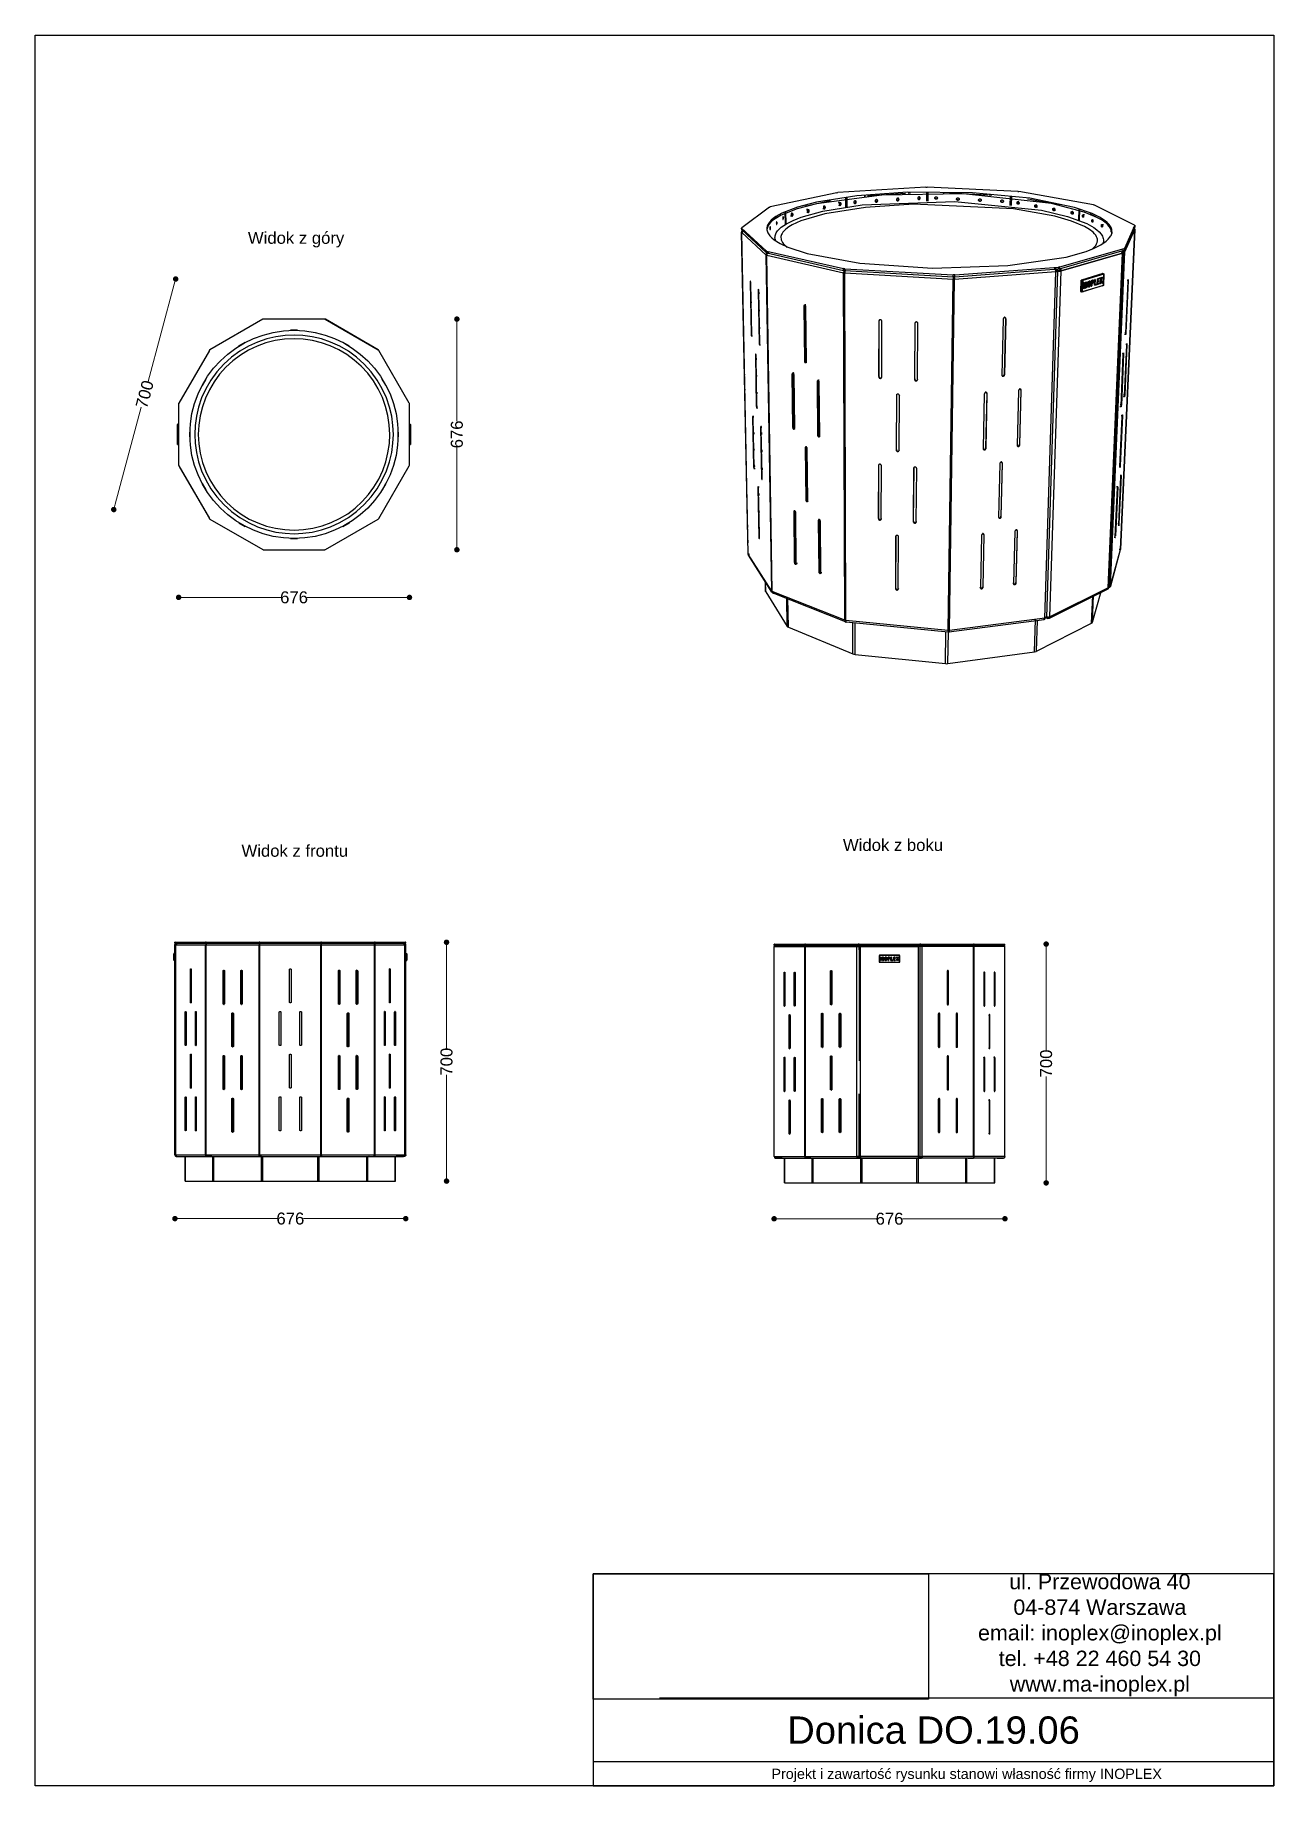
# Model space of a CAD drawing. Header units: millimetres. Extents: x 10366 to 13995, y 24552 to 29685.
import ezdxf

# ---------------------------------------------------------------- set-up
doc = ezdxf.new("R2010")
doc.units = ezdxf.units.MM
doc.header["$LTSCALE"] = 3
doc.layers.add('Default', color=7, linetype='Continuous')
doc.styles.get("Standard").update_dxf_attribs({"font": 'arial.ttf'})
doc.dimstyles.new('MATEUSZ', dxfattribs={"dimtxt": 35, "dimasz": 16, "dimexe": 0.18, "dimexo": 0.0625, "dimgap": 0.09, "dimtad": 0, "dimdec": 0, "dimdsep": 46, "dimtxsty": 'Standard', "dimblk": 'DOT', "dimcen": 0.09, "dimse1": 1, "dimse2": 1, "dimadec": 0, "dimazin": 0, "dimtfac": 1, "dimtdec": 0, "dimtofl": 0, "dimtmove": 0, "dimatfit": 3, "dimfxl": 1, "dimtolj": 1, "dimtzin": 0, "dimlwd": 9, "dimlwe": 9, "dimarcsym": 0})
picture_1 = doc.add_image_def('image1.jpg', size_in_pixel=(1896, 709))

msp = doc.modelspace()

# ---------------------------------------------------------------- texts
for s, p in [('Widok z góry', (10989.7, 29072.6)), ('Widok z frontu', (10971, 27276.1)), ('Widok z boku', (12732.6, 27293))]:
    msp.add_text(s, height=34.962).set_placement(p)
at = {"attachment_point": 5}
for s, width, gutter_width, heights, insert, char_height in [('ul. Przewodowa 40\\P04-874 Warszawa\\Pemail: inoplex@inoplex.pl\\Ptel. +48 22 460 54 30\\Pwww.ma-inoplex.pl', 1019.877, 1, [432.7], (13485.1, 24994.8), 45), ('Donica DO.19.06', 1993.625, 1, [0], (12997.9, 24715.8), 80), ('Projekt i zawartość rysunku stanowi własność firmy INOPLEX ', 1800.088, 12.5, [70.5], (13095, 24583.6), 30)]:
    msp.add_mtext_dynamic_manual_height_columns(s, width=width, gutter_width=gutter_width, heights=heights, dxfattribs=dict(at, insert=insert, char_height=char_height))

# ---------------------------------------------------------------- blocks, each defined once
blk = doc.blocks.new('_Dot')
at = {"color": 0, "linetype": 'ByBlock', "lineweight": -2}
blk.add_line((-0.5, 0), (-1, 0), dxfattribs=at)
at = {"color": 0, "linetype": 'ByBlock', "const_width": 0.5}
blk.add_lwpolyline([(-0.25, 0, 1), (0.25, 0, 1)], format="xyb", close=True, dxfattribs=at)
blk = doc.blocks.new('*D23')
at = {"color": 0, "lineweight": 9, "transparency": 16777216}
for p, q in [((10802.7, 28036.3), (11086, 28036.3)), ((11446.9, 28036.3), (11163.7, 28036.3))]:
    blk.add_line(p, q, dxfattribs=at)
at = {"layer": 'Defpoints', "color": 0, "transparency": 16777216}
for p in [(10786.7, 28429.3), (11462.9, 28429.3), (11462.9, 28036.3)]:
    blk.add_point(p, dxfattribs=at)
at = {"color": 0, "lineweight": 9, "transparency": 16777216, "xscale": 16, "yscale": 16, "zscale": 16, "rotation": 180}
blk.add_blockref('_Dot', (10786.7, 28036.3), dxfattribs=at)
at = {"color": 0, "lineweight": 9, "transparency": 16777216, "xscale": 16, "yscale": 16, "zscale": 16}
blk.add_blockref('_Dot', (11462.9, 28036.3), dxfattribs=at)
at = {"color": 0, "transparency": 16777216, "insert": (11124.8, 28036.3), "char_height": 35, "attachment_point": 5}
blk.add_mtext('\\A1;676', dxfattribs=at)
blk = doc.blocks.new('*D24')
at = {"color": 0, "lineweight": 9, "transparency": 16777216}
for p, q in [((11601.8, 28836.1), (11601.8, 28552.9)), ((11601.8, 28192), (11601.8, 28475.2))]:
    blk.add_line(p, q, dxfattribs=at)
at = {"layer": 'Defpoints', "color": 0, "transparency": 16777216}
for p in [(11214.1, 28852.1), (11601.8, 28852.1), (11214.1, 28176)]:
    blk.add_point(p, dxfattribs=at)
at = {"color": 0, "lineweight": 9, "transparency": 16777216, "xscale": 16, "yscale": 16, "zscale": 16}
for p, rotation in [((11601.8, 28852.1), 90), ((11601.8, 28176), 270)]:
    blk.add_blockref('_Dot', p, dxfattribs=dict(at, rotation=rotation))
at = {"color": 0, "transparency": 16777216, "insert": (11601.8, 28514), "char_height": 35, "attachment_point": 5, "rotation": 90}
blk.add_mtext('\\A1;676', dxfattribs=at)
blk = doc.blocks.new('*D25')
at = {"color": 0, "lineweight": 9, "transparency": 16777216}
for p, q in [((10791.9, 26215.5), (11075.1, 26215.5)), ((11436, 26215.5), (11152.8, 26215.5))]:
    blk.add_line(p, q, dxfattribs=at)
at = {"layer": 'Defpoints', "color": 0, "transparency": 16777216}
for p in [(10775.9, 26402.4), (11452, 26401.8), (11452, 26215.5)]:
    blk.add_point(p, dxfattribs=at)
at = {"color": 0, "lineweight": 9, "transparency": 16777216, "xscale": 16, "yscale": 16, "zscale": 16, "rotation": 180}
blk.add_blockref('_Dot', (10775.9, 26215.5), dxfattribs=at)
at = {"color": 0, "lineweight": 9, "transparency": 16777216, "xscale": 16, "yscale": 16, "zscale": 16}
blk.add_blockref('_Dot', (11452, 26215.5), dxfattribs=at)
at = {"color": 0, "transparency": 16777216, "insert": (11114, 26215.5), "char_height": 35, "attachment_point": 5}
blk.add_mtext('\\A1;676', dxfattribs=at)
blk = doc.blocks.new('*D26')
at = {"color": 0, "lineweight": 9, "transparency": 16777216}
for p, q in [((11571.5, 27009.4), (11571.5, 26713.9)), ((11571.5, 26341.4), (11571.5, 26636.8))]:
    blk.add_line(p, q, dxfattribs=at)
at = {"layer": 'Defpoints', "color": 0, "transparency": 16777216}
for p in [(11452.1, 27025.4), (11571.5, 27025.4), (11422.1, 26325.4)]:
    blk.add_point(p, dxfattribs=at)
at = {"color": 0, "lineweight": 9, "transparency": 16777216, "xscale": 16, "yscale": 16, "zscale": 16}
for p, rotation in [((11571.5, 27025.4), 90), ((11571.5, 26325.4), 270)]:
    blk.add_blockref('_Dot', p, dxfattribs=dict(at, rotation=rotation))
at = {"color": 0, "transparency": 16777216, "insert": (11571.5, 26675.4), "char_height": 35, "attachment_point": 5, "rotation": 90}
blk.add_mtext('\\A1;700', dxfattribs=at)
blk = doc.blocks.new('*D27')
at = {"color": 0, "lineweight": 9, "transparency": 16777216}
for p, q in [((12546.9, 26215), (12830.2, 26215)), ((13191.1, 26215), (12907.8, 26215))]:
    blk.add_line(p, q, dxfattribs=at)
at = {"layer": 'Defpoints', "color": 0, "transparency": 16777216}
for p in [(12530.9, 26397.2), (13207.1, 26397.2), (13207.1, 26215)]:
    blk.add_point(p, dxfattribs=at)
at = {"color": 0, "lineweight": 9, "transparency": 16777216, "xscale": 16, "yscale": 16, "zscale": 16, "rotation": 180}
blk.add_blockref('_Dot', (12530.9, 26215), dxfattribs=at)
at = {"color": 0, "lineweight": 9, "transparency": 16777216, "xscale": 16, "yscale": 16, "zscale": 16}
blk.add_blockref('_Dot', (13207.1, 26215), dxfattribs=at)
at = {"color": 0, "transparency": 16777216, "insert": (12869, 26215), "char_height": 35, "attachment_point": 5}
blk.add_mtext('\\A1;676', dxfattribs=at)
blk = doc.blocks.new('*D28')
at = {"color": 0, "lineweight": 9, "transparency": 16777216}
for p, q in [((13327.8, 27004.2), (13327.8, 26708.7)), ((13327.8, 26336.2), (13327.8, 26631.6))]:
    blk.add_line(p, q, dxfattribs=at)
at = {"layer": 'Defpoints', "color": 0, "transparency": 16777216}
for p in [(13207, 27020.2), (13327.8, 27020.2), (13177.1, 26320.2)]:
    blk.add_point(p, dxfattribs=at)
at = {"color": 0, "lineweight": 9, "transparency": 16777216, "xscale": 16, "yscale": 16, "zscale": 16}
for p, rotation in [((13327.8, 27020.2), 90), ((13327.8, 26320.2), 270)]:
    blk.add_blockref('_Dot', p, dxfattribs=dict(at, rotation=rotation))
at = {"color": 0, "transparency": 16777216, "insert": (13327.8, 26670.2), "char_height": 35, "attachment_point": 5, "rotation": 90}
blk.add_mtext('\\A1;700', dxfattribs=at)
blk = doc.blocks.new('*D29')
at = {"color": 0, "lineweight": 9, "transparency": 16777216}
for p, q in [((10774, 28954), (10697.4, 28668.8)), ((10600.9, 28309.2), (10677.5, 28594.3))]:
    blk.add_line(p, q, dxfattribs=at)
at = {"layer": 'Defpoints', "color": 0, "transparency": 16777216}
for p in [(10778.2, 28969.4), (11214.6, 28852.2), (11033.2, 28176.6)]:
    blk.add_point(p, dxfattribs=at)
at = {"color": 0, "lineweight": 9, "transparency": 16777216, "xscale": 16, "yscale": 16, "zscale": 16}
for p, rotation in [((10778.2, 28969.4), 74.97180984433429), ((10596.8, 28293.7), 254.9718098443343)]:
    blk.add_blockref('_Dot', p, dxfattribs=dict(at, rotation=rotation))
at = {"color": 0, "transparency": 16777216, "insert": (10687.5, 28631.6), "char_height": 35, "attachment_point": 5, "rotation": 74.9718}
blk.add_mtext('\\A1;700', dxfattribs=at)

# ---------------------------------------------------------------- dimensions: what is measured, and where the dimension line sits
dim = msp.add_aligned_dim(p1=(11033.2, 28176.6), p2=(11214.6, 28852.2), distance=451.9, dimstyle='MATEUSZ')
dim.commit()
dim.dimension.update_dxf_attribs({"geometry": '*D29', "text_midpoint": (10687.5, 28631.6)})
for base, p1, p2, picture, middle in [((11601.8, 28852.1), (11214.1, 28176), (11214.1, 28852.1), '*D24', (11601.8, 28514)), ((11571.5, 27025.4), (11422.1, 26325.4), (11452.1, 27025.4), '*D26', (11571.5, 26675.4)), ((13327.8, 27020.2), (13177.1, 26320.2), (13207, 27020.2), '*D28', (13327.8, 26670.2))]:
    dim = msp.add_linear_dim(base=base, p1=p1, p2=p2, angle=90, dimstyle='MATEUSZ')
    dim.commit()
    dim.dimension.update_dxf_attribs({"geometry": picture, "text_midpoint": middle})
for base, p1, p2, picture, middle in [((11462.9, 28036.3), (10786.7, 28429.3), (11462.9, 28429.3), '*D23', (11124.8, 28036.3)), ((11452, 26215.5), (10775.9, 26402.4), (11452, 26401.8), '*D25', (11114, 26215.5)), ((13207.1, 26215), (12530.9, 26397.2), (13207.1, 26397.2), '*D27', (12869, 26215))]:
    dim = msp.add_linear_dim(base=base, p1=p1, p2=p2, dimstyle='MATEUSZ')
    dim.commit()
    dim.dimension.update_dxf_attribs({"geometry": picture, "text_midpoint": middle})

# ---------------------------------------------------------------- linework, layer by layer
for p, q in [((13995, 24809.6), (12194.9, 24809.6)), ((13994.7, 24623), (12001.1, 24623))]:
    msp.add_line(p, q)
for points in [[(10366.2, 24552.5), (10366.2, 29684.6), (13995, 29684.6), (13995, 24552.5)], [(12001.1, 24552.5), (13995, 24552.5), (13995, 25174.2), (12001.1, 25174.2)]]:
    msp.add_lwpolyline(points, close=True)
at = {"layer": 'Default'}
for p, q in [((11033.1, 28851.4), (10878.5, 28762.2)), ((11214.1, 28852.1), (11035.6, 28852.1)), ((11216.4, 28851.5), (11371.3, 28762.1)), ((11371.1, 28762.2), (11216.6, 28851.4)), ((11134.8, 28819.1), (11114.6, 28819.1)), ((11134.8, 28819.1), (11114.6, 28819.1)), ((10876.7, 28760.4), (10787.4, 28605.8)), ((10961.9, 28772.3), (10961.4, 28771.9)), ((10961.9, 28772.3), (10961.4, 28771.9)), ((10963, 28772.9), (10962.4, 28772.5)), ((10963, 28772.9), (10962.4, 28772.5)), ((10981.9, 28783.8), (10963, 28772.9)), ((10981.9, 28783.8), (10963, 28772.9)), ((11286.4, 28773), (11267.6, 28783.8)), ((11286.4, 28773), (11267.6, 28783.8)), ((11462.2, 28605.8), (11373, 28760.4)), ((10855.4, 28657.6), (10854.7, 28656.3)), ((10855.4, 28657.6), (10854.7, 28656.3)), ((10866.2, 28676.2), (10855.5, 28657.8)), ((10866.2, 28676.2), (10855.5, 28657.8)), ((11383.3, 28676.4), (11383, 28677)), ((11383.3, 28676.4), (11383, 28677)), ((11394, 28657.9), (11383.4, 28676.3)), ((11394, 28657.9), (11383.4, 28676.3)), ((11394.9, 28656.4), (11394.1, 28657.8)), ((11394.9, 28656.4), (11394.1, 28657.8)), ((10786.7, 28603.3), (10786.7, 28424.8)), ((11462.9, 28424.8), (11462.9, 28603.3)), ((10783.7, 28484.6), (10783.7, 28543.5)), ((10786.3, 28543.9), (10784.1, 28543.9)), ((10784.1, 28484.6), (10784.1, 28543.5)), ((10786.3, 28543.5), (10784.1, 28543.5)), ((10786.3, 28484.6), (10786.3, 28543.5)), ((11463.3, 28543.9), (11465.5, 28543.9)), ((11463.3, 28543.5), (11463.3, 28484.6)), ((11463.3, 28543.5), (11465.5, 28543.5)), ((11465.5, 28543.5), (11465.5, 28484.6)), ((11465.9, 28543.5), (11465.9, 28484.6)), ((10786.3, 28484.6), (10784.1, 28484.6)), ((10786.3, 28484.2), (10784.1, 28484.2)), ((10819.7, 28527), (10819.7, 28500.8)), ((11429.9, 28501.1), (11429.9, 28527.2)), ((11463.3, 28484.6), (11465.5, 28484.6)), ((11463.3, 28484.2), (11465.5, 28484.2)), ((10787.4, 28422.3), (10876.7, 28267.7)), ((10789.7, 28418.4), (10876.7, 28267.6)), ((11373, 28267.7), (11462.2, 28422.3)), ((10854.8, 28371.6), (10855.5, 28370.3)), ((10854.8, 28371.6), (10855.5, 28370.3)), ((10855.6, 28370.2), (10866.2, 28351.7)), ((10855.6, 28370.2), (10866.2, 28351.7)), ((10866.3, 28351.7), (10866.6, 28351.1)), ((10866.3, 28351.7), (10866.6, 28351.1)), ((11383.5, 28351.9), (11394.1, 28370.3)), ((11383.5, 28351.9), (11394.1, 28370.3)), ((11394.2, 28370.4), (11394.9, 28371.7)), ((11394.2, 28370.4), (11394.9, 28371.7)), ((10878.5, 28265.9), (11033.1, 28176.6)), ((10963.2, 28255.1), (10982, 28244.2)), ((10963.2, 28255.1), (10982, 28244.2)), ((11216.6, 28176.6), (11371.1, 28265.9)), ((11267.7, 28244.3), (11286.6, 28255.2)), ((11267.7, 28244.3), (11286.6, 28255.2)), ((11286.7, 28255.2), (11287.2, 28255.5)), ((11286.7, 28255.2), (11287.2, 28255.5)), ((11287.7, 28255.8), (11288.3, 28256.1)), ((11287.7, 28255.8), (11288.3, 28256.1)), ((11035.6, 28176), (11214.1, 28176)), ((11114.8, 28209), (11135, 28209)), ((11114.8, 28209), (11135, 28209)), ((10775.9, 27022.4), (10775.9, 27025.4)), ((10775.9, 26402.4), (10775.9, 27017.9)), ((10776.6, 27022.4), (10776.6, 27025.4)), ((10776.6, 27025.4), (10865.8, 27025.4)), ((10776.6, 27022.4), (10865.8, 27022.4)), ((10777.9, 27017.9), (10777.9, 27021.6)), ((10778.2, 26402.4), (10778.2, 27017.9)), ((10778.8, 27017.9), (10865.9, 27017.9)), ((10778.8, 27017.9), (10865.9, 27017.9)), ((10778.8, 26402.4), (10778.8, 27017.9)), ((10865.8, 27022.4), (10865.8, 27025.4)), ((10865.9, 27017.9), (10867.6, 27017.9)), ((10865.9, 26402.4), (10865.9, 27017.9)), ((10867.5, 27017.9), (10868.5, 27017.9)), ((10867.5, 27017.9), (11022.4, 27017.9)), ((10867.5, 27017.9), (11022.4, 27017.9)), ((10867.5, 26402.4), (10867.5, 27017.9)), ((10867.7, 27022.4), (10867.7, 27025.4)), ((10867.7, 27025.4), (11022.2, 27025.4)), ((10867.7, 27022.4), (11022.2, 27022.4)), ((11022.2, 27022.4), (11022.2, 27025.4)), ((11022.4, 27017.9), (11023.4, 27017.9)), ((11022.4, 26402.4), (11022.4, 27017.9)), ((11024.6, 27017.9), (11203.4, 27017.9)), ((11024.6, 27017.9), (11203.4, 27017.9)), ((11024.6, 26402.4), (11024.6, 27017.9)), ((11024.7, 27022.4), (11024.7, 27025.4)), ((11024.7, 27025.4), (11203.2, 27025.4)), ((11024.7, 27022.4), (11203.2, 27022.4)), ((11203.2, 27022.4), (11203.2, 27025.4)), ((11203.4, 27020.4), (11204.1, 27020.4)), ((11203.4, 26402.4), (11203.4, 27017.9)), ((11205.6, 27017.9), (11204.6, 27017.9)), ((11205.6, 27017.9), (11360.4, 27017.9)), ((11205.6, 27017.9), (11360.4, 27017.9)), ((11205.6, 26402.4), (11205.6, 27017.9)), ((11205.7, 27022.4), (11205.7, 27025.4)), ((11205.7, 27025.4), (11360.3, 27025.4)), ((11205.7, 27022.4), (11360.3, 27022.4)), ((11360.4, 27017.9), (11359.4, 27017.9)), ((11360.3, 27022.4), (11360.3, 27025.4)), ((11362.1, 27017.9), (11360.3, 27017.9)), ((11360.4, 26402.4), (11360.4, 27017.9)), ((11362.1, 27022.4), (11362.1, 27025.4)), ((11362.1, 27025.4), (11451.4, 27025.4)), ((11362.1, 27022.4), (11451.4, 27022.4)), ((11362.1, 27017.9), (11449.1, 27017.9)), ((11362.1, 27017.9), (11449.1, 27017.9)), ((11362.1, 26402.4), (11362.1, 27017.9)), ((11449.1, 26402.4), (11449.1, 27017.9)), ((11449.7, 27017.9), (11449.7, 26402.4)), ((11450.1, 27017.9), (11450.1, 27021.6)), ((11451.4, 27022.4), (11451.4, 27025.4)), ((11452.1, 27022.4), (11452.1, 27025.4)), ((11452.1, 26402.4), (11452.1, 27017.9)), ((12530.9, 27017.2), (12530.9, 27020.2)), ((12530.9, 27012.7), (12531.8, 27012.7)), ((12530.9, 26397.2), (12530.9, 27012.7)), ((12531.5, 27012.7), (12620.9, 27012.7)), ((12531.5, 27012.7), (12620.9, 27012.7)), ((12531.5, 26397.2), (12531.5, 27012.7)), ((12531.6, 27017.2), (12531.6, 27020.2)), ((12531.6, 27020.2), (12620.8, 27020.2)), ((12531.6, 27017.2), (12620.8, 27017.2)), ((12620.8, 27017.2), (12620.8, 27020.2)), ((12620.9, 27012.7), (12622.6, 27012.7)), ((12620.9, 26397.2), (12620.9, 27012.7)), ((12622.5, 27012.7), (12773.3, 27012.7)), ((12622.5, 27012.7), (12773.3, 27012.7)), ((12622.5, 26397.2), (12622.5, 27012.7)), ((12622.7, 27017.2), (12622.7, 27020.2)), ((12622.7, 27020.2), (12777.2, 27020.2)), ((12622.7, 27017.2), (12777.2, 27017.2)), ((12773.3, 27012.7), (12774.3, 27012.7)), ((12773.3, 26397.2), (12773.3, 27012.7)), ((12774.9, 27015.2), (12775.6, 27015.2)), ((12774.9, 27015.2), (12783.6, 27015.2)), ((12775.6, 27017.2), (12775.6, 27015.2)), ((12775.6, 27015.2), (12783.6, 27015.2)), ((12777.2, 27017.2), (12777.2, 27020.2)), ((12779.7, 27017.2), (12779.7, 27020.2)), ((12779.7, 27020.2), (12958.2, 27020.2)), ((12779.7, 27017.2), (12958.2, 27017.2)), ((12779.8, 27003.1), (12779.8, 27012.7)), ((12779.8, 27003.1), (12779.8, 26996.2)), ((12779.8, 26996.2), (12779.8, 26992.5)), ((12783.6, 27017.2), (12783.6, 27015.2)), ((12784.2, 27012.7), (12784.2, 27016.4)), ((12784.2, 27012.7), (12953.7, 27012.7)), ((12953.7, 27012.7), (12784.2, 27012.7)), ((12784.2, 26397.2), (12784.2, 27012.7)), ((12953.7, 27016.4), (12953.7, 27012.7)), ((12953.7, 26397.2), (12953.7, 27012.7)), ((12954.4, 27017.2), (12954.4, 27015.2)), ((12963.1, 27015.2), (12954.4, 27015.2)), ((12962.4, 27015.2), (12954.4, 27015.2)), ((12958.2, 27017.2), (12958.2, 27020.2)), ((12958.2, 27012.7), (12958.2, 26397.2)), ((12960.7, 27017.2), (12960.7, 27020.2)), ((12960.7, 27020.2), (13115.3, 27020.2)), ((12960.7, 27017.2), (13115.3, 27017.2)), ((12962.4, 27017.2), (12962.4, 27015.2)), ((12963.1, 27015.2), (12962.4, 27015.2)), ((12964.6, 27012.7), (12963.6, 27012.7)), ((13115.4, 27012.7), (12964.6, 27012.7)), ((12964.6, 26397.2), (12964.6, 27012.7)), ((13115.4, 27012.7), (12964.6, 27012.7)), ((13115.3, 27017.2), (13115.3, 27020.2)), ((13117.1, 27012.7), (13115.3, 27012.7)), ((13115.4, 26397.2), (13115.4, 27012.7)), ((13117.1, 27017.2), (13117.1, 27020.2)), ((13117.1, 27020.2), (13206.4, 27020.2)), ((13117.1, 27017.2), (13206.4, 27017.2)), ((13206.5, 27012.7), (13117.1, 27012.7)), ((13206.5, 27012.7), (13117.1, 27012.7)), ((13117.1, 26397.2), (13117.1, 27012.7)), ((13207.1, 27012.7), (13206.2, 27012.7)), ((13206.4, 27017.2), (13206.4, 27020.2)), ((13206.5, 26397.2), (13206.5, 27012.7)), ((13207.1, 27017.2), (13207.1, 27020.2)), ((13207.1, 26397.2), (13207.1, 27012.7)), ((10772.9, 26972.8), (10772.9, 26992)), ((10775.5, 26992.4), (10773.3, 26992.4)), ((10775.5, 26992), (10773.3, 26992)), ((10773.3, 26972.8), (10773.3, 26992)), ((10775.5, 26972.8), (10773.3, 26972.8)), ((10775.5, 26972.4), (10773.3, 26972.4)), ((10775.5, 26972.8), (10775.5, 26992)), ((10821.1, 26850.1), (10821.1, 26945.1)), ((10821.1, 26945.1), (10822.8, 26945.1)), ((10822.4, 26947.6), (10823.1, 26947.6)), ((10822.8, 26945.1), (10822.8, 26850.1)), ((10823.6, 26945.1), (10823.6, 26850.1)), ((11111.5, 26850.1), (11111.5, 26945.1)), ((11116.5, 26945.1), (11116.5, 26850.1)), ((11404.3, 26850.1), (11404.3, 26945.1)), ((11405.6, 26947.6), (11404.8, 26947.6)), ((11405.1, 26850.1), (11405.1, 26945.1)), ((11406.8, 26945.1), (11405.1, 26945.1)), ((11406.8, 26945.1), (11406.8, 26850.1)), ((11452.5, 26992.4), (11454.7, 26992.4)), ((11452.5, 26992), (11452.5, 26972.8)), ((11452.5, 26992), (11454.7, 26992)), ((11452.5, 26972.8), (11454.7, 26972.8)), ((11452.5, 26972.4), (11454.7, 26972.4)), ((11454.7, 26992), (11454.7, 26972.8)), ((11455.1, 26992), (11455.1, 26972.8)), ((12779.8, 26992.5), (12779.8, 26983.2)), ((12779.8, 26983.2), (12779.8, 26979.4)), ((12779.8, 26979.4), (12779.8, 26959.6)), ((12779.8, 26959.6), (12779.8, 26954.1)), ((12779.8, 26954.1), (12779.8, 26939.4)), ((12839.1, 26986.8), (12839.1, 26967.6)), ((12898.4, 26987.2), (12839.5, 26987.2)), ((12898.4, 26986.8), (12839.5, 26986.8)), ((12839.5, 26986.8), (12839.5, 26967.6)), ((12839.5, 26967.6), (12898.4, 26967.6)), ((12839.5, 26967.2), (12898.4, 26967.2)), ((12843.1, 26982), (12844.2, 26982)), ((12843.1, 26972.3), (12843.1, 26982)), ((12843.1, 26982), (12844.2, 26982)), ((12843.1, 26972.3), (12843.1, 26982)), ((12844.2, 26982), (12843.1, 26982)), ((12843.1, 26982), (12843.1, 26972.3)), ((12843.1, 26972.3), (12843.1, 26982)), ((12843.1, 26982), (12844.2, 26982)), ((12844.2, 26972.3), (12843.1, 26972.3)), ((12844.2, 26972.3), (12843.1, 26972.3)), ((12843.1, 26972.3), (12844.2, 26972.3)), ((12844.2, 26972.3), (12843.1, 26972.3)), ((12844.2, 26982), (12844.2, 26972.3)), ((12844.2, 26982), (12844.2, 26972.3)), ((12844.2, 26972.3), (12844.2, 26982)), ((12844.2, 26982), (12844.2, 26972.3)), ((12847.2, 26972.4), (12847.2, 26982)), ((12847.2, 26972.4), (12847.2, 26982)), ((12847.2, 26982), (12848.4, 26982)), ((12847.2, 26982), (12848.4, 26982)), ((12848.4, 26982), (12847.2, 26982)), ((12847.2, 26982), (12847.2, 26972.4)), ((12847.2, 26972.4), (12847.2, 26982)), ((12847.2, 26982), (12848.4, 26982)), ((12848.1, 26972.4), (12847.2, 26972.4)), ((12848.1, 26972.4), (12847.2, 26972.4)), ((12847.2, 26972.4), (12848.1, 26972.4)), ((12848.1, 26972.4), (12847.2, 26972.4)), ((12851, 26972.4), (12848.1, 26980.5)), ((12851, 26972.4), (12848.1, 26980.5)), ((12848.1, 26980.5), (12851, 26972.4)), ((12851, 26972.4), (12848.1, 26980.5)), ((12848.1, 26980.4), (12848.1, 26978.3)), ((12848.1, 26980.4), (12848.1, 26978.3)), ((12848.1, 26978.3), (12848.1, 26980.4)), ((12848.1, 26980.4), (12848.1, 26978.3)), ((12848.1, 26978.3), (12848.1, 26972.4)), ((12848.1, 26978.3), (12848.1, 26972.4)), ((12848.1, 26972.4), (12848.1, 26978.3)), ((12848.1, 26978.3), (12848.1, 26972.4)), ((12848.4, 26982), (12851.2, 26973.9)), ((12848.4, 26982), (12851.2, 26973.9)), ((12851.2, 26973.9), (12848.4, 26982)), ((12848.4, 26982), (12851.2, 26973.9)), ((12852.2, 26972.4), (12851, 26972.4)), ((12852.2, 26972.4), (12851, 26972.4)), ((12851, 26972.4), (12852.2, 26972.4)), ((12852.2, 26972.4), (12851, 26972.4)), ((12851.2, 26976.1), (12851.2, 26982)), ((12851.2, 26982), (12852.2, 26982)), ((12851.2, 26982), (12852.2, 26982)), ((12851.2, 26976.1), (12851.2, 26982)), ((12851.2, 26982), (12851.2, 26976.1)), ((12852.2, 26982), (12851.2, 26982)), ((12851.2, 26976.1), (12851.2, 26982)), ((12851.2, 26982), (12852.2, 26982)), ((12851.2, 26973.9), (12851.2, 26976.1)), ((12851.2, 26973.9), (12851.2, 26976.1)), ((12851.2, 26976.1), (12851.2, 26973.9)), ((12851.2, 26973.9), (12851.2, 26976.1)), ((12851.2, 26973.9), (12851.2, 26973.9)), ((12851.2, 26973.9), (12851.2, 26973.9)), ((12851.2, 26973.9), (12851.2, 26973.9)), ((12851.2, 26973.9), (12851.2, 26973.9)), ((12852.2, 26982), (12852.2, 26972.4)), ((12852.2, 26982), (12852.2, 26972.4)), ((12852.2, 26972.4), (12852.2, 26982)), ((12852.2, 26982), (12852.2, 26972.4)), ((12864.8, 26972.5), (12864.8, 26982.1)), ((12864.8, 26972.5), (12864.8, 26982.1)), ((12864.8, 26982.1), (12864.8, 26972.5)), ((12864.8, 26972.5), (12864.8, 26982.1)), ((12865.7, 26972.5), (12864.8, 26972.5)), ((12865.7, 26972.5), (12864.8, 26972.5)), ((12864.8, 26972.5), (12865.7, 26972.5)), ((12865.7, 26972.5), (12864.8, 26972.5)), ((12865.7, 26981.3), (12865.7, 26977.7)), ((12865.7, 26981.3), (12865.7, 26977.7)), ((12865.7, 26981.3), (12865.7, 26977.7)), ((12865.7, 26977.7), (12865.7, 26981.3)), ((12865.7, 26976.8), (12865.7, 26972.5)), ((12865.7, 26976.8), (12865.7, 26972.5)), ((12865.7, 26972.5), (12865.7, 26976.8)), ((12865.7, 26976.8), (12865.7, 26972.5)), ((12873.3, 26982), (12874.3, 26982)), ((12873.3, 26982), (12874.3, 26982)), ((12873.3, 26972.4), (12873.3, 26982)), ((12873.3, 26972.4), (12873.3, 26982)), ((12873.3, 26982), (12873.3, 26972.4)), ((12874.3, 26982), (12873.3, 26982)), ((12873.3, 26972.4), (12873.3, 26982)), ((12873.3, 26982), (12874.3, 26982)), ((12878.3, 26972.4), (12873.3, 26972.4)), ((12878.3, 26972.4), (12873.3, 26972.4)), ((12873.3, 26972.4), (12878.3, 26972.4)), ((12878.3, 26972.4), (12873.3, 26972.4)), ((12874.3, 26982), (12874.3, 26973.2)), ((12874.3, 26982), (12874.3, 26973.2)), ((12874.3, 26973.2), (12874.3, 26982)), ((12874.3, 26982), (12874.3, 26973.2)), ((12874.3, 26973.2), (12878.3, 26973.2)), ((12874.3, 26973.2), (12878.3, 26973.2)), ((12878.3, 26973.2), (12874.3, 26973.2)), ((12874.3, 26973.2), (12878.3, 26973.2)), ((12878.3, 26973.2), (12878.3, 26972.4)), ((12878.3, 26973.2), (12878.3, 26972.4)), ((12878.3, 26972.4), (12878.3, 26973.2)), ((12878.3, 26973.2), (12878.3, 26972.4)), ((12881.3, 26972.4), (12881.3, 26982)), ((12881.3, 26982), (12886, 26982)), ((12881.3, 26982), (12886, 26982)), ((12881.3, 26972.4), (12881.3, 26982)), ((12881.3, 26972.4), (12881.3, 26982)), ((12881.3, 26982), (12886, 26982)), ((12881.3, 26982), (12881.3, 26972.4)), ((12886, 26982), (12881.3, 26982)), ((12886, 26972.4), (12881.3, 26972.4)), ((12886, 26972.4), (12881.3, 26972.4)), ((12886, 26972.4), (12881.3, 26972.4)), ((12881.3, 26972.4), (12886, 26972.4)), ((12886, 26981.1), (12882.3, 26981.1)), ((12882.3, 26981.1), (12882.3, 26978)), ((12882.3, 26981.1), (12882.3, 26978)), ((12886, 26981.1), (12882.3, 26981.1)), ((12882.3, 26981.1), (12882.3, 26978)), ((12882.3, 26978), (12882.3, 26981.1)), ((12886, 26981.1), (12882.3, 26981.1)), ((12882.3, 26981.1), (12886, 26981.1)), ((12882.3, 26978), (12885.4, 26978)), ((12882.3, 26978), (12885.4, 26978)), ((12882.3, 26978), (12885.4, 26978)), ((12885.4, 26978), (12882.3, 26978)), ((12885.4, 26977.1), (12882.3, 26977.1)), ((12882.3, 26977.1), (12882.3, 26973.2)), ((12882.3, 26977.1), (12882.3, 26973.2)), ((12885.4, 26977.1), (12882.3, 26977.1)), ((12885.4, 26977.1), (12882.3, 26977.1)), ((12882.3, 26977.1), (12882.3, 26973.2)), ((12882.3, 26977.1), (12885.4, 26977.1)), ((12882.3, 26973.2), (12882.3, 26977.1)), ((12882.3, 26973.2), (12886, 26973.2)), ((12882.3, 26973.2), (12886, 26973.2)), ((12882.3, 26973.2), (12886, 26973.2)), ((12886, 26973.2), (12882.3, 26973.2)), ((12885.4, 26978), (12885.4, 26977.1)), ((12885.4, 26978), (12885.4, 26977.1)), ((12885.4, 26978), (12885.4, 26977.1)), ((12885.4, 26977.1), (12885.4, 26978)), ((12886, 26982), (12886, 26981.1)), ((12886, 26982), (12886, 26981.1)), ((12886, 26982), (12886, 26981.1)), ((12886, 26981.1), (12886, 26982)), ((12886, 26973.2), (12886, 26972.4)), ((12886, 26973.2), (12886, 26972.4)), ((12886, 26973.2), (12886, 26972.4)), ((12886, 26972.4), (12886, 26973.2)), ((12889.1, 26972.6), (12891.6, 26977.6)), ((12889.1, 26972.6), (12891.6, 26977.6)), ((12891.6, 26977.6), (12889.1, 26972.6)), ((12889.1, 26972.6), (12891.6, 26977.6)), ((12889.9, 26972.2), (12889.1, 26972.6)), ((12889.9, 26972.2), (12889.1, 26972.6)), ((12889.1, 26972.6), (12889.9, 26972.2)), ((12889.9, 26972.2), (12889.1, 26972.6)), ((12889.5, 26981.7), (12890.4, 26982.2)), ((12889.5, 26981.7), (12890.4, 26982.2)), ((12890.4, 26982.2), (12889.5, 26981.7)), ((12889.5, 26981.7), (12890.4, 26982.2)), ((12891.6, 26977.6), (12889.5, 26981.7)), ((12891.6, 26977.6), (12889.5, 26981.7)), ((12889.5, 26981.7), (12891.6, 26977.6)), ((12891.6, 26977.6), (12889.5, 26981.7)), ((12892.1, 26976.6), (12889.9, 26972.2)), ((12892.1, 26976.6), (12889.9, 26972.2)), ((12889.9, 26972.2), (12892.1, 26976.6)), ((12892.1, 26976.6), (12889.9, 26972.2)), ((12890.4, 26982.2), (12892.1, 26978.6)), ((12890.4, 26982.2), (12892.1, 26978.6)), ((12892.1, 26978.6), (12890.4, 26982.2)), ((12890.4, 26982.2), (12892.1, 26978.6)), ((12892.1, 26978.6), (12893.7, 26982.2)), ((12892.1, 26978.6), (12893.7, 26982.2)), ((12893.7, 26982.2), (12892.1, 26978.6)), ((12892.1, 26978.6), (12893.7, 26982.2)), ((12894.2, 26972.2), (12892.1, 26976.6)), ((12894.2, 26972.2), (12892.1, 26976.6)), ((12892.1, 26976.6), (12894.2, 26972.2)), ((12894.2, 26972.2), (12892.1, 26976.6)), ((12894.6, 26981.7), (12892.5, 26977.6)), ((12894.6, 26981.7), (12892.5, 26977.6)), ((12892.5, 26977.6), (12894.6, 26981.7)), ((12894.6, 26981.7), (12892.5, 26977.6)), ((12892.5, 26977.6), (12895, 26972.6)), ((12892.5, 26977.6), (12895, 26972.6)), ((12895, 26972.6), (12892.5, 26977.6)), ((12892.5, 26977.6), (12895, 26972.6)), ((12893.7, 26982.2), (12894.6, 26981.7)), ((12893.7, 26982.2), (12894.6, 26981.7)), ((12894.6, 26981.7), (12893.7, 26982.2)), ((12893.7, 26982.2), (12894.6, 26981.7)), ((12895, 26972.6), (12894.2, 26972.2)), ((12895, 26972.6), (12894.2, 26972.2)), ((12894.2, 26972.2), (12895, 26972.6)), ((12895, 26972.6), (12894.2, 26972.2)), ((12898.4, 26967.6), (12898.4, 26986.8)), ((12898.8, 26967.6), (12898.8, 26986.8)), ((10916.8, 26846), (10916.8, 26941)), ((10916.8, 26941), (10917.8, 26941)), ((10917.8, 26941), (10917.8, 26846)), ((10919, 26943.5), (10920, 26943.5)), ((10921.1, 26941), (10921.1, 26846)), ((10968.8, 26846), (10968.8, 26941)), ((10968.8, 26941), (10969.8, 26941)), ((10969.8, 26941), (10969.8, 26846)), ((10970.9, 26943.5), (10971.9, 26943.5)), ((10973.1, 26941), (10973.1, 26846)), ((11254.9, 26846), (11254.9, 26941)), ((11257, 26943.5), (11256, 26943.5)), ((11258.2, 26846), (11258.2, 26941)), ((11259.2, 26941), (11258.2, 26941)), ((11259.2, 26941), (11259.2, 26846)), ((11306.8, 26846), (11306.8, 26941)), ((11309, 26943.5), (11308, 26943.5)), ((11310.2, 26846), (11310.2, 26941)), ((11311.2, 26941), (11310.2, 26941)), ((11311.2, 26941), (11311.2, 26846)), ((12560, 26840.8), (12560, 26935.8)), ((12560, 26935.8), (12561.7, 26935.8)), ((12561.7, 26935.8), (12561.7, 26840.8)), ((12562.5, 26935.8), (12562.5, 26840.8)), ((12590, 26840.8), (12590, 26935.8)), ((12590, 26935.8), (12591.7, 26935.8)), ((12591.2, 26938.3), (12592, 26938.3)), ((12591.7, 26935.8), (12591.7, 26840.8)), ((12592.5, 26935.8), (12592.5, 26840.8)), ((12695.8, 26844.9), (12695.8, 26939.9)), ((12695.8, 26939.9), (12696.8, 26939.9)), ((12696.8, 26939.9), (12696.8, 26844.9)), ((12697.9, 26942.4), (12698.9, 26942.4)), ((12700.1, 26939.9), (12700.1, 26844.9)), ((12779.8, 26939.4), (12779.8, 26922.8)), ((12779.8, 26922.8), (12779.8, 26906.1)), ((12779.8, 26906.1), (12779.8, 26901.6)), ((12779.8, 26901.6), (12779.8, 26891.4)), ((13037.9, 26939.9), (13037.9, 26844.9)), ((13040, 26942.4), (13039, 26942.4)), ((13041.2, 26939.9), (13041.2, 26844.9)), ((13042.2, 26939.9), (13041.2, 26939.9)), ((13042.2, 26844.9), (13042.2, 26939.9)), ((13145.5, 26935.8), (13145.5, 26840.8)), ((13146.8, 26938.3), (13146, 26938.3)), ((13146.3, 26935.8), (13146.3, 26840.8)), ((13148, 26935.8), (13146.3, 26935.8)), ((13148, 26840.8), (13148, 26935.8)), ((13175.5, 26935.8), (13175.5, 26840.8)), ((13176.3, 26935.8), (13176.3, 26840.8)), ((13178, 26935.8), (13176.3, 26935.8)), ((13178, 26840.8), (13178, 26935.8)), ((10821.1, 26850.1), (10822.8, 26850.1)), ((10822.4, 26847.6), (10823.1, 26847.6)), ((10916.8, 26846), (10917.8, 26846)), ((10919, 26843.5), (10920, 26843.5)), ((10968.8, 26846), (10969.8, 26846)), ((10970.9, 26843.5), (10971.9, 26843.5)), ((11257, 26843.5), (11256, 26843.5)), ((11259.2, 26846), (11258.2, 26846)), ((11309, 26843.5), (11308, 26843.5)), ((11311.2, 26846), (11310.2, 26846)), ((11405.6, 26847.6), (11404.8, 26847.6)), ((11406.8, 26850.1), (11405.1, 26850.1)), ((12695.8, 26844.9), (12696.8, 26844.9)), ((12697.9, 26842.4), (12698.9, 26842.4)), ((12779.8, 26891.4), (12779.8, 26877.6)), ((12779.8, 26877.6), (12779.8, 26866.1)), ((12779.8, 26866.1), (12779.8, 26859.1)), ((12779.8, 26859.1), (12779.8, 26857.2)), ((12779.8, 26857.2), (12779.8, 26854.9)), ((12779.8, 26854.9), (12779.8, 26852.7)), ((12779.8, 26852.7), (12779.8, 26849.8)), ((12779.8, 26849.8), (12779.8, 26847.2)), ((12779.8, 26847.2), (12779.8, 26845.3)), ((12779.8, 26845.3), (12779.8, 26842.4)), ((12779.8, 26842.4), (12779.8, 26838.6)), ((13040, 26842.4), (13039, 26842.4)), ((13042.2, 26844.9), (13041.2, 26844.9)), ((10806.1, 26725.1), (10806.1, 26820.1)), ((10806.1, 26820.1), (10807.8, 26820.1)), ((10807.4, 26822.6), (10808.1, 26822.6)), ((10807.8, 26820.1), (10807.8, 26725.1)), ((10808.6, 26820.1), (10808.6, 26725.1)), ((10836.1, 26725.1), (10836.1, 26820.1)), ((10836.1, 26820.1), (10837.8, 26820.1)), ((10837.4, 26822.6), (10838.2, 26822.6)), ((10837.8, 26820.1), (10837.8, 26725.1)), ((10838.6, 26820.1), (10838.6, 26725.1)), ((10942.8, 26721), (10942.8, 26816)), ((10942.8, 26816), (10943.8, 26816)), ((10943.8, 26816), (10943.8, 26721)), ((10944.9, 26818.5), (10945.9, 26818.5)), ((10947.1, 26816), (10947.1, 26721)), ((11081.5, 26725.1), (11081.5, 26820.1)), ((11086.5, 26820.1), (11086.5, 26725.1)), ((11141.5, 26725.1), (11141.5, 26820.1)), ((11146.5, 26820.1), (11146.5, 26725.1)), ((11280.9, 26721), (11280.9, 26816)), ((11283, 26818.5), (11282, 26818.5)), ((11284.2, 26721), (11284.2, 26816)), ((11285.2, 26816), (11284.2, 26816)), ((11285.2, 26816), (11285.2, 26721)), ((11389.3, 26725.1), (11389.3, 26820.1)), ((11390.6, 26822.6), (11389.8, 26822.6)), ((11390.1, 26725.1), (11390.1, 26820.1)), ((11391.8, 26820.1), (11390.1, 26820.1)), ((11391.8, 26820.1), (11391.8, 26725.1)), ((11419.3, 26725.1), (11419.3, 26820.1)), ((11420.6, 26822.6), (11419.9, 26822.6)), ((11420.1, 26725.1), (11420.1, 26820.1)), ((11421.8, 26820.1), (11420.1, 26820.1)), ((11421.8, 26820.1), (11421.8, 26725.1)), ((12560, 26840.8), (12561.7, 26840.8)), ((12561.2, 26838.3), (12562, 26838.3)), ((12575, 26715.8), (12575, 26810.8)), ((12575, 26810.8), (12576.7, 26810.8)), ((12576.2, 26813.3), (12577.2, 26813.3)), ((12576.7, 26810.8), (12576.7, 26715.8)), ((12577.5, 26810.8), (12577.5, 26715.8)), ((12590, 26840.8), (12591.7, 26840.8)), ((12591.2, 26838.3), (12592, 26838.3)), ((12669.8, 26719.9), (12669.8, 26814.9)), ((12669.8, 26814.9), (12670.8, 26814.9)), ((12670.8, 26814.9), (12670.8, 26719.9)), ((12672, 26817.4), (12673, 26817.4)), ((12674.1, 26814.9), (12674.1, 26719.9)), ((12721.8, 26719.9), (12721.8, 26814.9)), ((12721.8, 26814.9), (12722.8, 26814.9)), ((12722.8, 26814.9), (12722.8, 26719.9)), ((12723.9, 26817.4), (12724.9, 26817.4)), ((12726.1, 26814.9), (12726.1, 26719.9)), ((12779.8, 26838.6), (12779.8, 26837.6)), ((12779.8, 26837.6), (12779.8, 26836.4)), ((12779.8, 26836.4), (12779.8, 26833.2)), ((12779.8, 26833.2), (12779.8, 26831.6)), ((12779.8, 26831.6), (12779.8, 26826.8)), ((12779.8, 26826.8), (12779.8, 26825.8)), ((12779.8, 26825.8), (12779.8, 26823.9)), ((12779.8, 26823.9), (12779.8, 26821)), ((12779.8, 26821), (12779.8, 26819.1)), ((12779.8, 26819.1), (12779.8, 26817.8)), ((12779.8, 26817.8), (12779.8, 26814)), ((12779.8, 26814), (12779.8, 26813)), ((12779.8, 26813), (12779.8, 26809.5)), ((12779.8, 26809.5), (12779.8, 26808.5)), ((12779.8, 26808.5), (12779.8, 26805)), ((12779.8, 26805), (12779.8, 26804)), ((12779.8, 26804), (12779.8, 26802.8)), ((12779.8, 26802.8), (12779.8, 26801.8)), ((12779.8, 26801.8), (12779.8, 26797.6)), ((12779.8, 26797.6), (12779.8, 26796.4)), ((12779.8, 26796.4), (12779.8, 26795.4)), ((12779.8, 26795.4), (12779.8, 26794.1)), ((12779.8, 26794.1), (12779.8, 26789.6)), ((13011.9, 26814.9), (13011.9, 26719.9)), ((13014.1, 26817.4), (13013.1, 26817.4)), ((13015.2, 26814.9), (13015.2, 26719.9)), ((13016.2, 26814.9), (13015.2, 26814.9)), ((13016.2, 26719.9), (13016.2, 26814.9)), ((13063.9, 26814.9), (13063.9, 26719.9)), ((13066, 26817.4), (13065, 26817.4)), ((13067.2, 26814.9), (13067.2, 26719.9)), ((13068.2, 26814.9), (13067.2, 26814.9)), ((13068.2, 26719.9), (13068.2, 26814.9)), ((13146.8, 26838.3), (13146, 26838.3)), ((13148, 26840.8), (13146.3, 26840.8)), ((13160.5, 26810.8), (13160.5, 26715.8)), ((13161.8, 26813.3), (13160.8, 26813.3)), ((13161.3, 26810.8), (13161.3, 26715.8)), ((13163, 26810.8), (13161.3, 26810.8)), ((13163, 26715.8), (13163, 26810.8)), ((13176.8, 26838.3), (13176, 26838.3)), ((13178, 26840.8), (13176.3, 26840.8)), ((12779.8, 26789.6), (12779.8, 26787.4)), ((12779.8, 26787.4), (12779.8, 26784.5)), ((12779.8, 26784.5), (12779.8, 26783.6)), ((12779.8, 26783.6), (12779.8, 26780.7)), ((12779.8, 26780.7), (12779.8, 26779.1)), ((12779.8, 26779.1), (12779.8, 26776.2)), ((12779.8, 26776.2), (12779.8, 26773.3)), ((12779.8, 26773.3), (12779.8, 26772.4)), ((12779.8, 26772.4), (12779.8, 26766.3)), ((12779.8, 26766.3), (12779.8, 26764)), ((12779.8, 26764), (12779.8, 26756)), ((12779.8, 26756), (12779.8, 26755.1)), ((12779.8, 26755.1), (12779.8, 26702.6)), ((10806.1, 26725.1), (10807.8, 26725.1)), ((10807.4, 26722.6), (10808.3, 26722.6)), ((10821.1, 26600.1), (10821.1, 26695.1)), ((10821.1, 26695.1), (10822.8, 26695.1)), ((10822.4, 26697.6), (10823.1, 26697.6)), ((10822.8, 26695.1), (10822.8, 26600.1)), ((10823.6, 26695.1), (10823.6, 26600.1)), ((10836.1, 26725.1), (10837.8, 26725.1)), ((10837.4, 26722.6), (10838.2, 26722.6)), ((10916.8, 26596), (10916.8, 26691)), ((10916.8, 26691), (10917.8, 26691)), ((10917.8, 26691), (10917.8, 26596)), ((10919, 26693.5), (10920, 26693.5)), ((10921.1, 26691), (10921.1, 26596)), ((10942.8, 26721), (10943.8, 26721)), ((10944.9, 26718.5), (10945.9, 26718.5)), ((10968.8, 26596), (10968.8, 26691)), ((10968.8, 26691), (10969.8, 26691)), ((10969.8, 26691), (10969.8, 26596)), ((10970.9, 26693.5), (10971.9, 26693.5)), ((10973.1, 26691), (10973.1, 26596)), ((11111.5, 26600.1), (11111.5, 26695.1)), ((11116.5, 26695.1), (11116.5, 26600.1)), ((11254.9, 26596), (11254.9, 26691)), ((11257, 26693.5), (11256, 26693.5)), ((11258.2, 26596), (11258.2, 26691)), ((11259.2, 26691), (11258.2, 26691)), ((11259.2, 26691), (11259.2, 26596)), ((11283, 26718.5), (11282, 26718.5)), ((11285.2, 26721), (11284.2, 26721)), ((11306.8, 26596), (11306.8, 26691)), ((11309, 26693.5), (11308, 26693.5)), ((11310.2, 26596), (11310.2, 26691)), ((11311.2, 26691), (11310.2, 26691)), ((11311.2, 26691), (11311.2, 26596)), ((11390.6, 26722.6), (11389.8, 26722.6)), ((11391.8, 26725.1), (11390.1, 26725.1)), ((11404.3, 26600.1), (11404.3, 26695.1)), ((11405.6, 26697.6), (11404.8, 26697.6)), ((11405.1, 26600.1), (11405.1, 26695.1)), ((11406.8, 26695.1), (11405.1, 26695.1)), ((11406.8, 26695.1), (11406.8, 26600.1)), ((11420.6, 26722.6), (11419.7, 26722.6)), ((11421.8, 26725.1), (11420.1, 26725.1)), ((12561.2, 26688.3), (12562, 26688.3)), ((12575, 26715.8), (12576.7, 26715.8)), ((12576.2, 26713.3), (12577, 26713.3)), ((12591.2, 26688.3), (12592, 26688.3)), ((12669.8, 26719.9), (12670.8, 26719.9)), ((12672, 26717.4), (12673, 26717.4)), ((12695.8, 26594.9), (12695.8, 26689.9)), ((12695.8, 26689.9), (12696.8, 26689.9)), ((12696.8, 26689.9), (12696.8, 26594.9)), ((12697.9, 26692.4), (12698.9, 26692.4)), ((12700.1, 26689.9), (12700.1, 26594.9)), ((12721.8, 26719.9), (12722.8, 26719.9)), ((12723.9, 26717.4), (12724.9, 26717.4)), ((12779.8, 26702.6), (12779.8, 26700)), ((12779.8, 26700), (12779.8, 26694.3)), ((12779.8, 26694.3), (12779.8, 26688.5)), ((12779.8, 26688.5), (12779.8, 26683.4)), ((13014.1, 26717.4), (13013.1, 26717.4)), ((13016.2, 26719.9), (13015.2, 26719.9)), ((13037.9, 26689.9), (13037.9, 26594.9)), ((13040, 26692.4), (13039, 26692.4)), ((13041.2, 26689.9), (13041.2, 26594.9)), ((13042.2, 26689.9), (13041.2, 26689.9)), ((13042.2, 26594.9), (13042.2, 26689.9)), ((13066, 26717.4), (13065, 26717.4)), ((13068.2, 26719.9), (13067.2, 26719.9)), ((13146.8, 26688.3), (13146, 26688.3)), ((13161.8, 26713.3), (13161, 26713.3)), ((13163, 26715.8), (13161.3, 26715.8)), ((13176.8, 26688.3), (13176, 26688.3)), ((12560, 26590.8), (12560, 26685.8)), ((12560, 26685.8), (12561.7, 26685.8)), ((12561.7, 26685.8), (12561.7, 26590.8)), ((12562.5, 26685.8), (12562.5, 26590.8)), ((12590, 26590.8), (12590, 26685.8)), ((12590, 26685.8), (12591.7, 26685.8)), ((12591.7, 26685.8), (12591.7, 26590.8)), ((12592.5, 26685.8), (12592.5, 26590.8)), ((12779.8, 26683.4), (12779.8, 26680.2)), ((12779.8, 26680.2), (12779.8, 26678.3)), ((13145.5, 26685.8), (13145.5, 26590.8)), ((13146.3, 26685.8), (13146.3, 26590.8)), ((13148, 26685.8), (13146.3, 26685.8)), ((13148, 26590.8), (13148, 26685.8)), ((13175.5, 26685.8), (13175.5, 26590.8)), ((13176.3, 26685.8), (13176.3, 26590.8)), ((13178, 26685.8), (13176.3, 26685.8)), ((13178, 26590.8), (13178, 26685.8)), ((10821.1, 26600.1), (10822.8, 26600.1)), ((10822.4, 26597.6), (10823.1, 26597.6)), ((10916.8, 26596), (10917.8, 26596)), ((10919, 26593.5), (10920, 26593.5)), ((10968.8, 26596), (10969.8, 26596)), ((10970.9, 26593.5), (10971.9, 26593.5)), ((11257, 26593.5), (11256, 26593.5)), ((11259.2, 26596), (11258.2, 26596)), ((11309, 26593.5), (11308, 26593.5)), ((11311.2, 26596), (11310.2, 26596)), ((11405.6, 26597.6), (11404.8, 26597.6)), ((11406.8, 26600.1), (11405.1, 26600.1)), ((12560, 26590.8), (12561.7, 26590.8)), ((12561.2, 26588.3), (12562, 26588.3)), ((12590, 26590.8), (12591.7, 26590.8)), ((12591.2, 26588.3), (12592, 26588.3)), ((12695.8, 26594.9), (12696.8, 26594.9)), ((12697.9, 26592.4), (12698.9, 26592.4)), ((13040, 26592.4), (13039, 26592.4)), ((13042.2, 26594.9), (13041.2, 26594.9)), ((13146.8, 26588.3), (13146, 26588.3)), ((13148, 26590.8), (13146.3, 26590.8)), ((13176.8, 26588.3), (13176, 26588.3)), ((13178, 26590.8), (13176.3, 26590.8)), ((10806.1, 26475.1), (10806.1, 26570.1)), ((10806.1, 26570.1), (10807.8, 26570.1)), ((10807.4, 26572.6), (10808.1, 26572.6)), ((10807.8, 26570.1), (10807.8, 26475.1)), ((10808.6, 26570.1), (10808.6, 26475.1)), ((10836.1, 26475.1), (10836.1, 26570.1)), ((10836.1, 26570.1), (10837.8, 26570.1)), ((10837.4, 26572.6), (10838.2, 26572.6)), ((10837.8, 26570.1), (10837.8, 26475.1)), ((10838.6, 26570.1), (10838.6, 26475.1)), ((10942.8, 26471), (10942.8, 26566)), ((10942.8, 26566), (10943.8, 26566)), ((10943.8, 26566), (10943.8, 26471)), ((10944.9, 26568.5), (10945.9, 26568.5)), ((10947.1, 26566), (10947.1, 26471)), ((11081.5, 26475.1), (11081.5, 26570.1)), ((11086.5, 26570.1), (11086.5, 26475.1)), ((11141.5, 26475.1), (11141.5, 26570.1)), ((11146.5, 26570.1), (11146.5, 26475.1)), ((11280.9, 26471), (11280.9, 26566)), ((11283, 26568.5), (11282, 26568.5)), ((11284.2, 26471), (11284.2, 26566)), ((11285.2, 26566), (11284.2, 26566)), ((11285.2, 26566), (11285.2, 26471)), ((11389.3, 26475.1), (11389.3, 26570.1)), ((11390.6, 26572.6), (11389.8, 26572.6)), ((11390.1, 26475.1), (11390.1, 26570.1)), ((11391.8, 26570.1), (11390.1, 26570.1)), ((11391.8, 26570.1), (11391.8, 26475.1)), ((11419.3, 26475.1), (11419.3, 26570.1)), ((11420.6, 26572.6), (11419.7, 26572.6)), ((11420.1, 26475.1), (11420.1, 26570.1)), ((11421.8, 26570.1), (11420.1, 26570.1)), ((11421.8, 26570.1), (11421.8, 26475.1)), ((12575, 26465.8), (12575, 26560.8)), ((12575, 26560.8), (12576.7, 26560.8)), ((12576.2, 26563.3), (12577, 26563.3)), ((12576.7, 26560.8), (12576.7, 26465.8)), ((12577.5, 26560.8), (12577.5, 26465.8)), ((12669.8, 26469.9), (12669.8, 26564.9)), ((12669.8, 26564.9), (12670.8, 26564.9)), ((12670.8, 26564.9), (12670.8, 26469.9)), ((12672, 26567.4), (12673, 26567.4)), ((12674.1, 26564.9), (12674.1, 26469.9)), ((12721.8, 26469.9), (12721.8, 26564.9)), ((12721.8, 26564.9), (12722.8, 26564.9)), ((12722.8, 26564.9), (12722.8, 26469.9)), ((12723.9, 26567.4), (12724.9, 26567.4)), ((12726.1, 26564.9), (12726.1, 26469.9)), ((12779.8, 26520), (12779.8, 26581.5)), ((13011.9, 26564.9), (13011.9, 26469.9)), ((13014.1, 26567.4), (13013.1, 26567.4)), ((13015.2, 26564.9), (13015.2, 26469.9)), ((13016.2, 26564.9), (13015.2, 26564.9)), ((13016.2, 26469.9), (13016.2, 26564.9)), ((13063.9, 26564.9), (13063.9, 26469.9)), ((13066, 26567.4), (13065, 26567.4)), ((13067.2, 26564.9), (13067.2, 26469.9)), ((13068.2, 26564.9), (13067.2, 26564.9)), ((13068.2, 26469.9), (13068.2, 26564.9)), ((13160.5, 26560.8), (13160.5, 26465.8)), ((13161.8, 26563.3), (13161, 26563.3)), ((13161.3, 26560.8), (13161.3, 26465.8)), ((13163, 26560.8), (13161.3, 26560.8)), ((13163, 26465.8), (13163, 26560.8)), ((12779.8, 26397.2), (12779.8, 26520)), ((10806.1, 26475.1), (10807.8, 26475.1)), ((10807.4, 26472.6), (10808.3, 26472.6)), ((10836.1, 26475.1), (10837.8, 26475.1)), ((10837.4, 26472.6), (10838.2, 26472.6)), ((10942.8, 26471), (10943.8, 26471)), ((10944.9, 26468.5), (10945.9, 26468.5)), ((11283, 26468.5), (11282, 26468.5)), ((11285.2, 26471), (11284.2, 26471)), ((11390.6, 26472.6), (11389.8, 26472.6)), ((11391.8, 26475.1), (11390.1, 26475.1)), ((11420.6, 26472.6), (11419.7, 26472.6)), ((11421.8, 26475.1), (11420.1, 26475.1)), ((12575, 26465.8), (12576.7, 26465.8)), ((12576.2, 26463.3), (12577, 26463.3)), ((12669.8, 26469.9), (12670.8, 26469.9)), ((12672, 26467.4), (12673, 26467.4)), ((12721.8, 26469.9), (12722.8, 26469.9)), ((12723.9, 26467.4), (12724.9, 26467.4)), ((13014.1, 26467.4), (13013.1, 26467.4)), ((13016.2, 26469.9), (13015.2, 26469.9)), ((13066, 26467.4), (13065, 26467.4)), ((13068.2, 26469.9), (13067.2, 26469.9)), ((13161.8, 26463.3), (13161, 26463.3)), ((13163, 26465.8), (13161.3, 26465.8)), ((10777.9, 26398.6), (10777.9, 26402.4)), ((10778.8, 26402.4), (10865.9, 26402.4)), ((10778.8, 26402.4), (10865.9, 26402.4)), ((10780.4, 26397.9), (10803.6, 26397.9)), ((10782.7, 26397.9), (10869.8, 26397.9)), ((10782.7, 26397.9), (10799.7, 26397.9)), ((10805.9, 26325.4), (10805.9, 26397.9)), ((10807, 26325.4), (10807, 26397.9)), ((10865.9, 26402.4), (10867.6, 26402.4)), ((10867.5, 26402.4), (10868.5, 26402.4)), ((10867.5, 26402.4), (11022.4, 26402.4)), ((10867.5, 26402.4), (11022.4, 26402.4)), ((10869.8, 26397.9), (11024.6, 26397.9)), ((10883.5, 26397.9), (10869.8, 26397.9)), ((10883.5, 26397.9), (10869.8, 26397.9)), ((10887.4, 26325.4), (10887.4, 26397.9)), ((10890.3, 26325.4), (10890.3, 26397.9)), ((11022.4, 26402.4), (11023.4, 26402.4)), ((11023.9, 26399.9), (11024.6, 26399.9)), ((11024.6, 26402.4), (11203.4, 26402.4)), ((11024.6, 26402.4), (11203.4, 26402.4)), ((11024.6, 26397.9), (11203.4, 26397.9)), ((11029.6, 26397.9), (11024.6, 26397.9)), ((11029.6, 26397.9), (11024.6, 26397.9)), ((11029.6, 26325.4), (11029.6, 26397.9)), ((11033.6, 26325.4), (11033.6, 26397.9)), ((11194.4, 26325.4), (11194.4, 26397.9)), ((11198.3, 26397.9), (11203.4, 26397.9)), ((11198.3, 26397.9), (11203.4, 26397.9)), ((11198.4, 26325.4), (11198.4, 26397.9)), ((11203.4, 26399.9), (11204.3, 26399.9)), ((11203.4, 26397.9), (11358.2, 26397.9)), ((11205.6, 26402.4), (11204.6, 26402.4)), ((11205.6, 26402.4), (11360.4, 26402.4)), ((11205.6, 26402.4), (11360.4, 26402.4)), ((11337.6, 26325.4), (11337.6, 26397.9)), ((11340.6, 26325.4), (11340.6, 26397.9)), ((11344.5, 26397.9), (11358.2, 26397.9)), ((11344.5, 26397.9), (11358.2, 26397.9)), ((11358.2, 26397.9), (11445.2, 26397.9)), ((11360.4, 26402.4), (11359.4, 26402.4)), ((11362.1, 26402.4), (11360.3, 26402.4)), ((11362.1, 26402.4), (11449.1, 26402.4)), ((11362.1, 26402.4), (11449.1, 26402.4)), ((11421, 26325.4), (11421, 26397.9)), ((11422.1, 26325.4), (11422.1, 26397.9)), ((11447.6, 26397.9), (11424.4, 26397.9)), ((11428.2, 26397.9), (11445.2, 26397.9)), ((11450.1, 26398.6), (11450.1, 26402.4)), ((12530.9, 26397.2), (12532.4, 26397.2)), ((12531.5, 26397.2), (12620.9, 26397.2)), ((12531.5, 26397.2), (12620.9, 26397.2)), ((12535.4, 26392.7), (12624.8, 26392.7)), ((12554.1, 26392.7), (12535.4, 26392.7)), ((12554.1, 26392.7), (12535.4, 26392.7)), ((12560.9, 26320.2), (12560.9, 26392.7)), ((12562, 26320.2), (12562, 26392.7)), ((12620.9, 26397.2), (12622.6, 26397.2)), ((12622.5, 26397.2), (12773.3, 26397.2)), ((12622.5, 26397.2), (12773.3, 26397.2)), ((12638.5, 26392.7), (12624.8, 26392.7)), ((12624.8, 26392.7), (12775.6, 26392.7)), ((12638.5, 26392.7), (12624.8, 26392.7)), ((12638.5, 26392.7), (12783.6, 26392.7)), ((12642.4, 26320.2), (12642.4, 26392.7)), ((12645.3, 26320.2), (12645.3, 26392.7)), ((12773.3, 26397.2), (12774.3, 26397.2)), ((12775.6, 26394.7), (12783.6, 26394.7)), ((12775.6, 26394.7), (12783.6, 26394.7)), ((12775.6, 26392.7), (12775.6, 26394.7)), ((12783.6, 26392.7), (12775.6, 26392.7)), ((12783.6, 26392.7), (12783.6, 26394.7)), ((12784.2, 26397.2), (12953.7, 26397.2)), ((12784.2, 26393.4), (12784.2, 26397.2)), ((12953.7, 26397.2), (12784.2, 26397.2)), ((12784.4, 26392.7), (12785.8, 26392.7)), ((12784.4, 26392.7), (12953.6, 26392.7)), ((12784.6, 26320.2), (12784.6, 26392.9)), ((12788.6, 26320.2), (12788.6, 26392.7)), ((12949.4, 26320.2), (12949.4, 26392.7)), ((12953.4, 26320.2), (12953.4, 26392.9)), ((12953.7, 26397.2), (12953.7, 26393.4)), ((12962.4, 26394.7), (12954.4, 26394.7)), ((12962.4, 26394.7), (12954.4, 26394.7)), ((12954.4, 26392.7), (12954.4, 26394.7)), ((13099.5, 26392.7), (12954.4, 26392.7)), ((12954.4, 26392.7), (12962.4, 26392.7)), ((12962.4, 26392.7), (12962.4, 26394.7)), ((13113.2, 26392.7), (12962.4, 26392.7)), ((12964.6, 26397.2), (12963.6, 26397.2)), ((13115.4, 26397.2), (12964.6, 26397.2)), ((13115.4, 26397.2), (12964.6, 26397.2)), ((13092.7, 26320.2), (13092.7, 26392.7)), ((13095.6, 26320.2), (13095.6, 26392.7)), ((13099.5, 26392.7), (13113.2, 26392.7)), ((13099.5, 26392.7), (13113.2, 26392.7)), ((13202.6, 26392.7), (13113.2, 26392.7)), ((13117.1, 26397.2), (13115.3, 26397.2)), ((13206.5, 26397.2), (13117.1, 26397.2)), ((13206.5, 26397.2), (13117.1, 26397.2)), ((13176, 26320.2), (13176, 26392.7)), ((13177.1, 26320.2), (13177.1, 26392.7)), ((13183.9, 26392.7), (13202.6, 26392.7)), ((13183.9, 26392.7), (13202.6, 26392.7)), ((10807, 26325.4), (10887.4, 26325.4)), ((10890.3, 26325.4), (11029.6, 26325.4)), ((11033.6, 26325.4), (11194.4, 26325.4)), ((11198.4, 26325.4), (11337.6, 26325.4)), ((11340.6, 26325.4), (11421, 26325.4)), ((12562, 26320.2), (12642.4, 26320.2)), ((12645.3, 26320.2), (12784.6, 26320.2)), ((12788.6, 26320.2), (12949.4, 26320.2)), ((12953.4, 26320.2), (13092.7, 26320.2)), ((13095.6, 26320.2), (13176, 26320.2))]:
    msp.add_line(p, q, dxfattribs=at)
for points in [[(12654.9, 29194.5, 0), (12599.2, 29180.1, 0), (12553.3, 29162.4, 0), (12535.6, 29152.4, 0), (12528.3, 29147.1, 0), (12522.1, 29141.8, 0), (12517.1, 29136.3, 0), (12513.4, 29130.7, 0), (12512, 29127.8, 0), (12510.9, 29125, 0), (12510.2, 29122.1, 0), (12509.8, 29119.2, 0), (12509.7, 29116.3, 0), (12510, 29113.4, 0), (12510.6, 29110.5, 0), (12511.6, 29107.6, 0), (12512.9, 29104.7, 0), (12514.5, 29101.8, 0), (12518.8, 29096, 0), (12524.5, 29090.3, 0), (12531.4, 29084.6, 0), (12549.1, 29073.6, 0), (12571.5, 29063.1, 0), (12627.9, 29044.4, 0), (12782.3, 29015.7, 0), (12994.6, 29001.4, 0), (13215.6, 29008.7, 0), (13386.2, 29034, 0), (13444.5, 29050.5, 0), (13468.4, 29059.8, 0), (13488.4, 29069.9, 0), (13503.9, 29080.6, 0), (13509.8, 29086.1, 0), (13514.5, 29091.7, 0), (13516.3, 29094.6, 0), (13517.8, 29097.4, 0), (13519, 29100.3, 0), (13519.8, 29103.2, 0), (13520.3, 29106.1, 0), (13520.5, 29109, 0), (13520.3, 29111.9, 0), (13519.7, 29114.8, 0), (13518.9, 29117.7, 0), (13517.7, 29120.6, 0), (13516.2, 29123.5, 0), (13512.1, 29129.2, 0), (13506.8, 29134.8, 0), (13500.2, 29140.4, 0), (13483.6, 29151.1, 0), (13462.7, 29161.3, 0), (13410.5, 29179.4, 0), (13280.4, 29206.1, 0), (13111.8, 29222.1, 0), (12921.9, 29223.8, 0), (12773.1, 29213.3, 0)], [(12834.3, 29198.8, 0), (12834.3, 29199.2, 0), (12834.2, 29199.5, 0), (12834.2, 29199.9, 0), (12834, 29200.2, 0), (12833.9, 29200.5, 0), (12833.7, 29200.8, 0), (12833.5, 29201.1, 0), (12833.2, 29201.4, 0), (12833, 29201.7, 0), (12832.7, 29201.9, 0), (12832.3, 29202, 0), (12832, 29202.2, 0), (12831.7, 29202.3, 0), (12831.3, 29202.3, 0), (12831, 29202.4, 0), (12830.7, 29202.3, 0), (12830.3, 29202.3, 0), (12830, 29202.2, 0), (12829.7, 29202.1, 0), (12829.3, 29202, 0), (12829, 29201.8, 0), (12828.7, 29201.6, 0), (12828.4, 29201.4, 0), (12828.1, 29201.1, 0), (12827.8, 29200.8, 0), (12827.6, 29200.5, 0), (12827.4, 29200.1, 0), (12827.3, 29199.8, 0), (12827.2, 29199.4, 0), (12827.1, 29199.1, 0), (12827, 29198.7, 0), (12827, 29198.4, 0), (12827, 29198, 0), (12827.1, 29197.7, 0), (12827.2, 29197.4, 0), (12827.3, 29197, 0), (12827.4, 29196.7, 0), (12827.6, 29196.4, 0), (12827.8, 29196.1, 0), (12828.1, 29195.8, 0), (12828.4, 29195.5, 0), (12828.7, 29195.3, 0), (12829, 29195.2, 0), (12829.3, 29195, 0), (12829.7, 29194.9, 0), (12830, 29194.9, 0), (12830.3, 29194.9, 0), (12830.7, 29194.9, 0), (12831, 29194.9, 0), (12831.3, 29195, 0), (12831.7, 29195.1, 0), (12832, 29195.2, 0), (12832.3, 29195.4, 0), (12832.6, 29195.6, 0), (12832.9, 29195.8, 0), (12833.2, 29196.1, 0), (12833.5, 29196.4, 0), (12833.7, 29196.7, 0), (12833.9, 29197.1, 0), (12834, 29197.4, 0), (12834.2, 29197.8, 0), (12834.2, 29198.1, 0), (12834.3, 29198.5, 0)], [(12896.8, 29202.8, 0), (12896.8, 29203.1, 0), (12896.7, 29203.4, 0), (12896.7, 29203.8, 0), (12896.5, 29204.1, 0), (12896.4, 29204.5, 0), (12896.2, 29204.8, 0), (12896, 29205.1, 0), (12895.7, 29205.3, 0), (12895.5, 29205.6, 0), (12895.2, 29205.8, 0), (12894.8, 29206, 0), (12894.5, 29206.1, 0), (12894.2, 29206.2, 0), (12893.8, 29206.3, 0), (12893.5, 29206.3, 0), (12893.2, 29206.3, 0), (12892.9, 29206.2, 0), (12892.5, 29206.2, 0), (12892.2, 29206.1, 0), (12891.9, 29205.9, 0), (12891.5, 29205.8, 0), (12891.2, 29205.5, 0), (12890.9, 29205.3, 0), (12890.6, 29205, 0), (12890.4, 29204.7, 0), (12890.2, 29204.4, 0), (12890, 29204.1, 0), (12889.8, 29203.7, 0), (12889.7, 29203.3, 0), (12889.6, 29203, 0), (12889.6, 29202.6, 0), (12889.6, 29202, 0), (12889.6, 29201.6, 0), (12889.7, 29201.3, 0), (12889.8, 29201, 0), (12889.9, 29200.6, 0), (12890.1, 29200.3, 0), (12890.4, 29200, 0), (12890.6, 29199.7, 0), (12890.9, 29199.5, 0), (12891.2, 29199.3, 0), (12891.5, 29199.1, 0), (12891.8, 29199, 0), (12892.2, 29198.9, 0), (12892.5, 29198.8, 0), (12892.8, 29198.8, 0), (12893.1, 29198.8, 0), (12893.5, 29198.8, 0), (12893.8, 29198.9, 0), (12894.1, 29199, 0), (12894.5, 29199.2, 0), (12894.8, 29199.3, 0), (12895.1, 29199.5, 0), (12895.4, 29199.8, 0), (12895.7, 29200.1, 0), (12896, 29200.4, 0), (12896.2, 29200.7, 0), (12896.4, 29201, 0), (12896.5, 29201.4, 0), (12896.6, 29201.7, 0), (12896.7, 29202.1, 0), (12896.8, 29202.4, 0)], [(12959, 29206.7, 0), (12959, 29207, 0), (12959, 29207.4, 0), (12958.9, 29207.7, 0), (12958.8, 29208, 0), (12958.6, 29208.4, 0), (12958.5, 29208.7, 0), (12958.2, 29209, 0), (12958, 29209.3, 0), (12957.7, 29209.5, 0), (12957.4, 29209.7, 0), (12957.1, 29209.9, 0), (12956.8, 29210, 0), (12956.4, 29210.1, 0), (12956.1, 29210.2, 0), (12955.8, 29210.2, 0), (12955.5, 29210.2, 0), (12955.1, 29210.1, 0), (12954.8, 29210.1, 0), (12954.5, 29210, 0), (12954.1, 29209.8, 0), (12953.8, 29209.7, 0), (12953.5, 29209.5, 0), (12953.2, 29209.2, 0), (12952.9, 29208.9, 0), (12952.7, 29208.6, 0), (12952.4, 29208.3, 0), (12952.3, 29208, 0), (12952.1, 29207.6, 0), (12952, 29207.3, 0), (12951.9, 29206.9, 0), (12951.9, 29206.6, 0), (12951.8, 29205.9, 0), (12951.9, 29205.6, 0), (12952, 29205.2, 0), (12952.1, 29204.9, 0), (12952.2, 29204.5, 0), (12952.4, 29204.2, 0), (12952.6, 29203.9, 0), (12952.9, 29203.7, 0), (12953.1, 29203.4, 0), (12953.4, 29203.2, 0), (12953.7, 29203, 0), (12954.1, 29202.9, 0), (12954.4, 29202.8, 0), (12954.7, 29202.8, 0), (12955.1, 29202.7, 0), (12955.4, 29202.7, 0), (12955.7, 29202.8, 0), (12956, 29202.8, 0), (12956.4, 29202.9, 0), (12956.7, 29203.1, 0), (12957, 29203.3, 0), (12957.4, 29203.5, 0), (12957.7, 29203.7, 0), (12957.9, 29204, 0), (12958.2, 29204.3, 0), (12958.4, 29204.6, 0), (12958.6, 29205, 0), (12958.8, 29205.3, 0), (12958.9, 29205.7, 0), (12959, 29206, 0), (12959, 29206.4, 0)], [(13009.1, 29206.6, 0), (13009.1, 29206.3, 0), (13009, 29205.9, 0), (13008.9, 29205.5, 0), (13008.8, 29205.2, 0), (13008.6, 29204.9, 0), (13008.4, 29204.6, 0), (13008.2, 29204.3, 0), (13007.9, 29204, 0), (13007.6, 29203.8, 0), (13007.3, 29203.5, 0), (13007, 29203.4, 0), (13006.6, 29203.2, 0), (13006.2, 29203.1, 0), (13005.8, 29203.1, 0), (13005.5, 29203.1, 0), (13005.1, 29203.1, 0), (13004.8, 29203.2, 0), (13004.4, 29203.2, 0), (13004.1, 29203.4, 0), (13003.8, 29203.5, 0), (13003.5, 29203.7, 0), (13003.2, 29203.9, 0), (13002.9, 29204.1, 0), (13002.7, 29204.4, 0), (13002.4, 29204.6, 0), (13002.2, 29204.9, 0), (13002.1, 29205.2, 0), (13001.9, 29205.6, 0), (13001.8, 29205.9, 0), (13001.7, 29206.3, 0), (13001.7, 29206.6, 0), (13001.7, 29207, 0), (13001.7, 29207.4, 0), (13001.8, 29207.7, 0), (13001.9, 29208.1, 0), (13002, 29208.4, 0), (13002.2, 29208.7, 0), (13002.4, 29209.1, 0), (13002.6, 29209.3, 0), (13002.8, 29209.6, 0), (13003.1, 29209.8, 0), (13003.4, 29210, 0), (13003.8, 29210.2, 0), (13004.1, 29210.4, 0), (13004.5, 29210.5, 0), (13004.9, 29210.5, 0), (13005.3, 29210.5, 0), (13005.6, 29210.5, 0), (13006, 29210.5, 0), (13006.3, 29210.4, 0), (13006.7, 29210.3, 0), (13007, 29210.1, 0), (13007.3, 29209.9, 0), (13007.6, 29209.7, 0), (13007.8, 29209.5, 0), (13008.1, 29209.3, 0), (13008.3, 29209, 0), (13008.5, 29208.7, 0), (13008.7, 29208.4, 0), (13008.8, 29208, 0), (13009, 29207.7, 0), (13009, 29207.3, 0), (13009.1, 29207, 0)], [(13073, 29203.6, 0), (13072.9, 29203.2, 0), (13072.9, 29202.8, 0), (13072.8, 29202.5, 0), (13072.6, 29202.1, 0), (13072.5, 29201.8, 0), (13072.3, 29201.5, 0), (13072, 29201.2, 0), (13071.8, 29200.9, 0), (13071.5, 29200.7, 0), (13071.1, 29200.5, 0), (13070.8, 29200.3, 0), (13070.4, 29200.2, 0), (13070.1, 29200.1, 0), (13069.7, 29200, 0), (13069.3, 29200, 0), (13068.9, 29200, 0), (13068.6, 29200.1, 0), (13068.2, 29200.2, 0), (13067.9, 29200.3, 0), (13067.6, 29200.4, 0), (13067.3, 29200.6, 0), (13067, 29200.8, 0), (13066.7, 29201, 0), (13066.5, 29201.3, 0), (13066.3, 29201.6, 0), (13066.1, 29201.9, 0), (13065.9, 29202.2, 0), (13065.7, 29202.5, 0), (13065.6, 29202.9, 0), (13065.5, 29203.2, 0), (13065.5, 29203.6, 0), (13065.5, 29204, 0), (13065.5, 29204.3, 0), (13065.6, 29204.7, 0), (13065.7, 29205, 0), (13065.8, 29205.4, 0), (13066, 29205.7, 0), (13066.2, 29206, 0), (13066.4, 29206.3, 0), (13066.7, 29206.6, 0), (13067, 29206.8, 0), (13067.3, 29207, 0), (13067.6, 29207.2, 0), (13068, 29207.3, 0), (13068.4, 29207.4, 0), (13068.7, 29207.5, 0), (13069.1, 29207.5, 0), (13069.5, 29207.5, 0), (13069.8, 29207.4, 0), (13070.2, 29207.3, 0), (13070.5, 29207.2, 0), (13070.8, 29207.1, 0), (13071.1, 29206.9, 0), (13071.4, 29206.7, 0), (13071.7, 29206.5, 0), (13071.9, 29206.2, 0), (13072.2, 29205.9, 0), (13072.4, 29205.6, 0), (13072.6, 29205.3, 0), (13072.7, 29205, 0), (13072.8, 29204.6, 0), (13072.9, 29204.3, 0), (13072.9, 29203.9, 0)], [(13137.5, 29200.5, 0), (13137.5, 29200.1, 0), (13137.4, 29199.7, 0), (13137.3, 29199.4, 0), (13137.2, 29199, 0), (13137, 29198.7, 0), (13136.8, 29198.4, 0), (13136.5, 29198.1, 0), (13136.3, 29197.8, 0), (13136, 29197.6, 0), (13135.6, 29197.4, 0), (13135.3, 29197.2, 0), (13134.9, 29197.1, 0), (13134.5, 29197, 0), (13134.2, 29196.9, 0), (13133.8, 29196.9, 0), (13133.4, 29196.9, 0), (13133.1, 29197, 0), (13132.7, 29197.1, 0), (13132.4, 29197.2, 0), (13132.1, 29197.3, 0), (13131.8, 29197.5, 0), (13131.5, 29197.7, 0), (13131.2, 29198, 0), (13131, 29198.2, 0), (13130.7, 29198.5, 0), (13130.5, 29198.8, 0), (13130.4, 29199.1, 0), (13130.2, 29199.4, 0), (13130.1, 29199.8, 0), (13130, 29200.1, 0), (13130, 29200.5, 0), (13130, 29200.9, 0), (13130, 29201.2, 0), (13130.1, 29201.6, 0), (13130.2, 29201.9, 0), (13130.3, 29202.3, 0), (13130.5, 29202.6, 0), (13130.7, 29202.9, 0), (13130.9, 29203.2, 0), (13131.2, 29203.5, 0), (13131.5, 29203.7, 0), (13131.8, 29203.9, 0), (13132.1, 29204.1, 0), (13132.5, 29204.2, 0), (13132.9, 29204.3, 0), (13133.3, 29204.4, 0), (13133.6, 29204.4, 0), (13134, 29204.4, 0), (13134.4, 29204.3, 0), (13134.7, 29204.2, 0), (13135, 29204.1, 0), (13135.3, 29204, 0), (13135.7, 29203.8, 0), (13135.9, 29203.6, 0), (13136.2, 29203.4, 0), (13136.5, 29203.1, 0), (13136.7, 29202.9, 0), (13136.9, 29202.6, 0), (13137.1, 29202.2, 0), (13137.2, 29201.9, 0), (13137.3, 29201.6, 0), (13137.4, 29201.2, 0), (13137.5, 29200.8, 0)], [(12558.2, 29148.9, 0), (12558.1, 29150.2, 0), (12558, 29150.8, 0), (12557.8, 29151.4, 0), (12557.8, 29151.6, 0), (12557.7, 29151.7, 0), (12557.6, 29151.8, 0), (12557.6, 29151.9, 0), (12557.5, 29151.9, 0), (12557.5, 29151.9, 0), (12557.4, 29152, 0), (12557.4, 29152, 0), (12557.3, 29152, 0), (12557.3, 29152, 0), (12557.3, 29152, 0), (12557.3, 29152, 0), (12557.2, 29152, 0), (12557.2, 29152, 0), (12557.1, 29151.9, 0), (12557.1, 29151.9, 0), (12557, 29151.9, 0), (12556.9, 29151.8, 0), (12556.8, 29151.6, 0), (12556.7, 29151.4, 0), (12556.5, 29151, 0), (12556.4, 29150.4, 0), (12556.1, 29148.9, 0), (12556.1, 29147.4, 0), (12556.1, 29146, 0), (12556.2, 29145.3, 0), (12556.4, 29144.8, 0), (12556.5, 29144.6, 0), (12556.5, 29144.4, 0), (12556.6, 29144.2, 0), (12556.7, 29144.2, 0), (12556.7, 29144.1, 0), (12556.8, 29144.1, 0), (12556.8, 29144.1, 0), (12556.9, 29144, 0), (12556.9, 29144, 0), (12556.9, 29144, 0), (12557, 29144, 0), (12557, 29144, 0), (12557, 29144.1, 0), (12557.1, 29144.1, 0), (12557.1, 29144.1, 0), (12557.2, 29144.1, 0), (12557.2, 29144.2, 0), (12557.3, 29144.3, 0), (12557.4, 29144.4, 0), (12557.5, 29144.6, 0), (12557.7, 29145.1, 0), (12557.9, 29145.7, 0), (12558.1, 29147.2, 0)], [(12586.5, 29158.6, 0), (12586.4, 29159.3, 0), (12586.3, 29160, 0), (12586.2, 29160.3, 0), (12586, 29160.6, 0), (12585.8, 29160.9, 0), (12585.6, 29161.2, 0), (12585.4, 29161.4, 0), (12585.2, 29161.6, 0), (12584.9, 29161.7, 0), (12584.7, 29161.8, 0), (12584.4, 29161.9, 0), (12584.2, 29161.9, 0), (12583.9, 29161.9, 0), (12583.6, 29161.9, 0), (12583.4, 29161.8, 0), (12583.1, 29161.7, 0), (12582.9, 29161.5, 0), (12582.6, 29161.4, 0), (12582.4, 29161.1, 0), (12582.1, 29160.9, 0), (12581.9, 29160.6, 0), (12581.5, 29160, 0), (12581.2, 29159.2, 0), (12581, 29158.5, 0), (12580.9, 29157.7, 0), (12580.9, 29157, 0), (12581, 29156.3, 0), (12581.2, 29155.7, 0), (12581.4, 29155.4, 0), (12581.5, 29155.1, 0), (12581.7, 29154.8, 0), (12582, 29154.6, 0), (12582.2, 29154.4, 0), (12582.4, 29154.3, 0), (12582.7, 29154.2, 0), (12583, 29154.1, 0), (12583.2, 29154.1, 0), (12583.5, 29154.1, 0), (12583.7, 29154.1, 0), (12584, 29154.2, 0), (12584.2, 29154.3, 0), (12584.5, 29154.5, 0), (12584.8, 29154.6, 0), (12585, 29154.8, 0), (12585.3, 29155.1, 0), (12585.5, 29155.4, 0), (12585.9, 29156, 0), (12586.2, 29156.8, 0), (12586.4, 29157.5, 0), (12586.5, 29158.1, 0)], [(12634, 29169.1, 0), (12634, 29169.8, 0), (12633.8, 29170.5, 0), (12633.7, 29170.8, 0), (12633.6, 29171.1, 0), (12633.4, 29171.4, 0), (12633.2, 29171.6, 0), (12633, 29171.8, 0), (12632.7, 29172, 0), (12632.5, 29172.2, 0), (12632.3, 29172.3, 0), (12632, 29172.3, 0), (12631.7, 29172.4, 0), (12631.5, 29172.4, 0), (12631.2, 29172.3, 0), (12631, 29172.2, 0), (12630.7, 29172.1, 0), (12630.5, 29172, 0), (12630.2, 29171.8, 0), (12630, 29171.6, 0), (12629.7, 29171.4, 0), (12629.5, 29171.1, 0), (12629.1, 29170.4, 0), (12628.8, 29169.7, 0), (12628.6, 29169, 0), (12628.5, 29168.2, 0), (12628.5, 29167.5, 0), (12628.6, 29166.8, 0), (12628.8, 29166.2, 0), (12629, 29165.9, 0), (12629.2, 29165.6, 0), (12629.4, 29165.3, 0), (12629.6, 29165.1, 0), (12629.8, 29164.9, 0), (12630, 29164.8, 0), (12630.3, 29164.7, 0), (12630.6, 29164.6, 0), (12630.8, 29164.6, 0), (12631.1, 29164.6, 0), (12631.3, 29164.6, 0), (12631.6, 29164.7, 0), (12631.8, 29164.8, 0), (12632.1, 29165, 0), (12632.3, 29165.1, 0), (12632.6, 29165.4, 0), (12632.8, 29165.6, 0), (12633, 29165.9, 0), (12633.4, 29166.5, 0), (12633.7, 29167.3, 0), (12633.9, 29168, 0), (12634, 29168.6, 0)], [(12681, 29179.4, 0), (12681, 29180.1, 0), (12680.8, 29180.8, 0), (12680.7, 29181.1, 0), (12680.6, 29181.4, 0), (12680.4, 29181.7, 0), (12680.2, 29182, 0), (12680, 29182.2, 0), (12679.8, 29182.4, 0), (12679.5, 29182.5, 0), (12679.3, 29182.6, 0), (12679, 29182.7, 0), (12678.8, 29182.7, 0), (12678.5, 29182.7, 0), (12678.3, 29182.6, 0), (12678, 29182.6, 0), (12677.8, 29182.5, 0), (12677.5, 29182.3, 0), (12677.3, 29182.2, 0), (12677, 29181.9, 0), (12676.8, 29181.7, 0), (12676.6, 29181.4, 0), (12676.2, 29180.8, 0), (12675.9, 29180.1, 0), (12675.7, 29179.3, 0), (12675.6, 29178.6, 0), (12675.6, 29177.9, 0), (12675.7, 29177.2, 0), (12675.9, 29176.6, 0), (12676.1, 29176.3, 0), (12676.2, 29176, 0), (12676.4, 29175.7, 0), (12676.6, 29175.5, 0), (12676.8, 29175.3, 0), (12677.1, 29175.2, 0), (12677.3, 29175.1, 0), (12677.6, 29175, 0), (12677.8, 29175, 0), (12678.1, 29175, 0), (12678.3, 29175, 0), (12678.6, 29175.1, 0), (12678.8, 29175.2, 0), (12679.1, 29175.4, 0), (12679.3, 29175.5, 0), (12679.6, 29175.7, 0), (12679.8, 29176, 0), (12680, 29176.3, 0), (12680.4, 29176.9, 0), (12680.7, 29177.6, 0), (12680.9, 29178.4, 0), (12681, 29178.9, 0)], [(12727.3, 29189.6, 0), (12727.3, 29190.3, 0), (12727.1, 29191, 0), (12727, 29191.3, 0), (12726.9, 29191.6, 0), (12726.7, 29191.9, 0), (12726.5, 29192.1, 0), (12726.3, 29192.4, 0), (12726.1, 29192.5, 0), (12725.9, 29192.7, 0), (12725.6, 29192.8, 0), (12725.4, 29192.8, 0), (12725.1, 29192.9, 0), (12724.9, 29192.9, 0), (12724.7, 29192.8, 0), (12724.4, 29192.8, 0), (12724.2, 29192.7, 0), (12723.9, 29192.5, 0), (12723.7, 29192.4, 0), (12723.4, 29192.1, 0), (12723.2, 29191.9, 0), (12723, 29191.6, 0), (12722.6, 29191, 0), (12722.3, 29190.3, 0), (12722.1, 29189.5, 0), (12722, 29188.8, 0), (12722, 29188.1, 0), (12722.1, 29187.5, 0), (12722.3, 29186.8, 0), (12722.5, 29186.5, 0), (12722.6, 29186.2, 0), (12722.8, 29186, 0), (12723, 29185.8, 0), (12723.2, 29185.6, 0), (12723.5, 29185.4, 0), (12723.7, 29185.3, 0), (12724, 29185.3, 0), (12724.2, 29185.2, 0), (12724.4, 29185.2, 0), (12724.7, 29185.3, 0), (12724.9, 29185.4, 0), (12725.2, 29185.5, 0), (12725.4, 29185.6, 0), (12725.7, 29185.8, 0), (12725.9, 29186, 0), (12726.1, 29186.2, 0), (12726.6, 29186.8, 0), (12726.9, 29187.5, 0), (12727.2, 29188.2, 0), (12727.3, 29188.9, 0)], [(12771.7, 29194.9, 0), (12771.7, 29195.2, 0), (12771.7, 29195.6, 0), (12771.6, 29195.9, 0), (12771.5, 29196.3, 0), (12771.3, 29196.6, 0), (12771.1, 29196.9, 0), (12770.9, 29197.2, 0), (12770.7, 29197.5, 0), (12770.4, 29197.7, 0), (12770.1, 29197.9, 0), (12769.8, 29198.1, 0), (12769.4, 29198.2, 0), (12769.1, 29198.3, 0), (12768.7, 29198.4, 0), (12768.4, 29198.4, 0), (12768.1, 29198.4, 0), (12767.7, 29198.4, 0), (12767.4, 29198.3, 0), (12767.1, 29198.2, 0), (12766.7, 29198.1, 0), (12766.4, 29197.9, 0), (12766.1, 29197.7, 0), (12765.8, 29197.4, 0), (12765.5, 29197.2, 0), (12765.2, 29196.9, 0), (12765, 29196.5, 0), (12764.8, 29196.2, 0), (12764.7, 29195.8, 0), (12764.6, 29195.5, 0), (12764.5, 29195.1, 0), (12764.4, 29194.8, 0), (12764.4, 29194.4, 0), (12764.4, 29194.1, 0), (12764.5, 29193.7, 0), (12764.6, 29193.4, 0), (12764.7, 29193.1, 0), (12764.8, 29192.7, 0), (12765, 29192.4, 0), (12765.2, 29192.1, 0), (12765.5, 29191.8, 0), (12765.8, 29191.6, 0), (12766.1, 29191.4, 0), (12766.4, 29191.2, 0), (12766.7, 29191.1, 0), (12767.1, 29191, 0), (12767.4, 29190.9, 0), (12767.8, 29190.9, 0), (12768.1, 29190.9, 0), (12768.4, 29190.9, 0), (12768.7, 29191, 0), (12769.1, 29191.1, 0), (12769.4, 29191.3, 0), (12769.8, 29191.4, 0), (12770.1, 29191.6, 0), (12770.4, 29191.9, 0), (12770.7, 29192.2, 0), (12770.9, 29192.5, 0), (12771.1, 29192.8, 0), (12771.3, 29193.1, 0), (12771.5, 29193.5, 0), (12771.6, 29193.8, 0), (12771.7, 29194.2, 0), (12771.7, 29194.6, 0)], [(13202.5, 29197.4, 0), (13202.5, 29197, 0), (13202.4, 29196.6, 0), (13202.3, 29196.3, 0), (13202.2, 29195.9, 0), (13202, 29195.6, 0), (13201.8, 29195.3, 0), (13201.6, 29195, 0), (13201.3, 29194.7, 0), (13201, 29194.5, 0), (13200.6, 29194.3, 0), (13200.3, 29194.1, 0), (13199.9, 29194, 0), (13199.5, 29193.9, 0), (13199.2, 29193.8, 0), (13198.8, 29193.8, 0), (13198.4, 29193.8, 0), (13198, 29193.9, 0), (13197.7, 29194, 0), (13197.4, 29194.1, 0), (13197.1, 29194.2, 0), (13196.8, 29194.4, 0), (13196.5, 29194.6, 0), (13196.2, 29194.8, 0), (13195.9, 29195.1, 0), (13195.7, 29195.4, 0), (13195.5, 29195.7, 0), (13195.3, 29196, 0), (13195.2, 29196.3, 0), (13195.1, 29196.7, 0), (13195, 29197, 0), (13195, 29197.4, 0), (13195, 29197.8, 0), (13195, 29198.1, 0), (13195.1, 29198.5, 0), (13195.2, 29198.8, 0), (13195.3, 29199.2, 0), (13195.5, 29199.5, 0), (13195.7, 29199.8, 0), (13195.9, 29200.1, 0), (13196.2, 29200.4, 0), (13196.5, 29200.6, 0), (13196.8, 29200.8, 0), (13197.1, 29201, 0), (13197.5, 29201.1, 0), (13197.9, 29201.2, 0), (13198.3, 29201.3, 0), (13198.7, 29201.3, 0), (13199, 29201.3, 0), (13199.4, 29201.2, 0), (13199.7, 29201.1, 0), (13200, 29201, 0), (13200.4, 29200.9, 0), (13200.7, 29200.7, 0), (13201, 29200.5, 0), (13201.2, 29200.3, 0), (13201.5, 29200, 0), (13201.7, 29199.8, 0), (13201.9, 29199.5, 0), (13202.1, 29199.1, 0), (13202.3, 29198.8, 0), (13202.4, 29198.5, 0), (13202.4, 29198.1, 0), (13202.5, 29197.7, 0)], [(13242.4, 29193.1, 0), (13242.5, 29193.8, 0), (13242.6, 29194.4, 0), (13242.8, 29194.8, 0), (13242.9, 29195.1, 0), (13243.1, 29195.3, 0), (13243.3, 29195.6, 0), (13243.6, 29195.8, 0), (13243.8, 29196, 0), (13244.1, 29196.1, 0), (13244.4, 29196.2, 0), (13244.7, 29196.3, 0), (13244.9, 29196.3, 0), (13245.2, 29196.3, 0), (13245.5, 29196.3, 0), (13245.7, 29196.2, 0), (13246, 29196.2, 0), (13246.3, 29196, 0), (13246.6, 29195.8, 0), (13246.8, 29195.6, 0), (13247.1, 29195.4, 0), (13247.3, 29195.1, 0), (13247.6, 29194.8, 0), (13247.9, 29194.2, 0), (13248.2, 29193.4, 0), (13248.3, 29192.7, 0), (13248.4, 29192, 0), (13248.3, 29191.3, 0), (13248.1, 29190.7, 0), (13248, 29190.3, 0), (13247.8, 29190, 0), (13247.7, 29189.8, 0), (13247.4, 29189.5, 0), (13247.2, 29189.3, 0), (13246.9, 29189.1, 0), (13246.7, 29189, 0), (13246.4, 29188.8, 0), (13246.1, 29188.8, 0), (13245.8, 29188.7, 0), (13245.6, 29188.8, 0), (13245.3, 29188.8, 0), (13245, 29188.9, 0), (13244.7, 29188.9, 0), (13244.5, 29189.1, 0), (13244.2, 29189.3, 0), (13243.9, 29189.5, 0), (13243.7, 29189.7, 0), (13243.4, 29190, 0), (13243.2, 29190.3, 0), (13242.8, 29190.9, 0), (13242.6, 29191.7, 0), (13242.4, 29192.4, 0)], [(13294.5, 29183.6, 0), (13294.6, 29184.3, 0), (13294.7, 29184.9, 0), (13294.9, 29185.3, 0), (13295, 29185.6, 0), (13295.2, 29185.8, 0), (13295.5, 29186.1, 0), (13295.7, 29186.3, 0), (13296, 29186.5, 0), (13296.2, 29186.6, 0), (13296.5, 29186.8, 0), (13296.8, 29186.8, 0), (13297.1, 29186.9, 0), (13297.4, 29186.9, 0), (13297.6, 29186.8, 0), (13297.9, 29186.8, 0), (13298.2, 29186.7, 0), (13298.5, 29186.5, 0), (13298.8, 29186.3, 0), (13299, 29186.1, 0), (13299.3, 29185.9, 0), (13299.5, 29185.6, 0), (13299.8, 29185.3, 0), (13300.1, 29184.6, 0), (13300.4, 29183.9, 0), (13300.5, 29183.2, 0), (13300.6, 29182.5, 0), (13300.5, 29181.8, 0), (13300.3, 29181.1, 0), (13300.2, 29180.8, 0), (13300, 29180.5, 0), (13299.8, 29180.2, 0), (13299.6, 29180, 0), (13299.4, 29179.7, 0), (13299.1, 29179.6, 0), (13298.8, 29179.4, 0), (13298.6, 29179.3, 0), (13298.3, 29179.2, 0), (13298, 29179.2, 0), (13297.7, 29179.2, 0), (13297.4, 29179.2, 0), (13297.2, 29179.3, 0), (13296.9, 29179.4, 0), (13296.6, 29179.5, 0), (13296.3, 29179.7, 0), (13296, 29179.9, 0), (13295.8, 29180.2, 0), (13295.5, 29180.4, 0), (13295.3, 29180.7, 0), (13294.9, 29181.4, 0), (13294.7, 29182.1, 0), (13294.5, 29182.9, 0)], [(13347.3, 29173.9, 0), (13347.4, 29174.6, 0), (13347.5, 29175.3, 0), (13347.7, 29175.6, 0), (13347.8, 29175.9, 0), (13348, 29176.2, 0), (13348.3, 29176.5, 0), (13348.5, 29176.7, 0), (13348.8, 29176.9, 0), (13349.1, 29177, 0), (13349.3, 29177.1, 0), (13349.6, 29177.2, 0), (13349.9, 29177.2, 0), (13350.2, 29177.2, 0), (13350.5, 29177.2, 0), (13350.8, 29177.1, 0), (13351, 29177, 0), (13351.3, 29176.9, 0), (13351.6, 29176.7, 0), (13351.9, 29176.5, 0), (13352.2, 29176.3, 0), (13352.4, 29176, 0), (13352.6, 29175.7, 0), (13353, 29175, 0), (13353.3, 29174.3, 0), (13353.4, 29173.5, 0), (13353.5, 29172.8, 0), (13353.4, 29172.1, 0), (13353.2, 29171.4, 0), (13353.1, 29171.1, 0), (13352.9, 29170.8, 0), (13352.7, 29170.5, 0), (13352.5, 29170.3, 0), (13352.2, 29170.1, 0), (13352, 29169.9, 0), (13351.7, 29169.7, 0), (13351.4, 29169.6, 0), (13351.1, 29169.6, 0), (13350.8, 29169.5, 0), (13350.5, 29169.5, 0), (13350.2, 29169.6, 0), (13350, 29169.6, 0), (13349.7, 29169.7, 0), (13349.4, 29169.9, 0), (13349.1, 29170, 0), (13348.8, 29170.2, 0), (13348.6, 29170.5, 0), (13348.3, 29170.8, 0), (13348.1, 29171.1, 0), (13347.7, 29171.8, 0), (13347.5, 29172.5, 0), (13347.3, 29173.2, 0)], [(13400.6, 29164.2, 0), (13400.7, 29164.9, 0), (13400.8, 29165.2, 0), (13400.9, 29165.6, 0), (13401, 29165.9, 0), (13401.2, 29166.2, 0), (13401.4, 29166.5, 0), (13401.6, 29166.8, 0), (13401.9, 29167, 0), (13402.2, 29167.2, 0), (13402.4, 29167.3, 0), (13402.7, 29167.4, 0), (13403, 29167.5, 0), (13403.3, 29167.5, 0), (13403.6, 29167.5, 0), (13403.9, 29167.5, 0), (13404.2, 29167.4, 0), (13404.5, 29167.3, 0), (13404.8, 29167.2, 0), (13405, 29167, 0), (13405.3, 29166.8, 0), (13405.6, 29166.5, 0), (13405.8, 29166.3, 0), (13406.1, 29165.9, 0), (13406.5, 29165.3, 0), (13406.7, 29164.5, 0), (13406.9, 29163.8, 0), (13406.9, 29163.1, 0), (13406.8, 29162.4, 0), (13406.7, 29162, 0), (13406.6, 29161.7, 0), (13406.5, 29161.4, 0), (13406.3, 29161, 0), (13406.1, 29160.8, 0), (13405.9, 29160.5, 0), (13405.6, 29160.3, 0), (13405.4, 29160.1, 0), (13405.1, 29159.9, 0), (13404.8, 29159.8, 0), (13404.5, 29159.8, 0), (13404.2, 29159.7, 0), (13403.9, 29159.7, 0), (13403.6, 29159.8, 0), (13403.3, 29159.9, 0), (13403.1, 29160, 0), (13402.8, 29160.1, 0), (13402.5, 29160.3, 0), (13402.2, 29160.5, 0), (13401.9, 29160.7, 0), (13401.7, 29161, 0), (13401.4, 29161.3, 0), (13401.1, 29162, 0), (13400.8, 29162.7, 0), (13400.7, 29163.5, 0)], [(13434.5, 29154.9, 0), (13434.7, 29156.3, 0), (13434.8, 29156.9, 0), (13435.1, 29157.4, 0), (13435.2, 29157.6, 0), (13435.3, 29157.8, 0), (13435.4, 29157.9, 0), (13435.5, 29157.9, 0), (13435.5, 29158, 0), (13435.6, 29158, 0), (13435.7, 29158, 0), (13435.8, 29158.1, 0), (13435.8, 29158.1, 0), (13435.9, 29158.1, 0), (13436, 29158.1, 0), (13436.1, 29158, 0), (13436.1, 29158, 0), (13436.2, 29158, 0), (13436.3, 29157.9, 0), (13436.5, 29157.8, 0), (13436.6, 29157.6, 0), (13436.8, 29157.4, 0), (13437, 29156.9, 0), (13437.3, 29156.3, 0), (13437.4, 29155.5, 0), (13437.6, 29154, 0), (13437.6, 29152.6, 0), (13437.5, 29151.9, 0), (13437.3, 29151.3, 0), (13437.1, 29150.8, 0), (13436.9, 29150.6, 0), (13436.8, 29150.4, 0), (13436.7, 29150.4, 0), (13436.6, 29150.3, 0), (13436.6, 29150.2, 0), (13436.5, 29150.2, 0), (13436.4, 29150.2, 0), (13436.4, 29150.2, 0), (13436.3, 29150.2, 0), (13436.2, 29150.2, 0), (13436.1, 29150.2, 0), (13436.1, 29150.2, 0), (13436, 29150.2, 0), (13435.9, 29150.2, 0), (13435.8, 29150.3, 0), (13435.6, 29150.4, 0), (13435.5, 29150.6, 0), (13435.4, 29150.8, 0), (13435.1, 29151.3, 0), (13434.9, 29151.9, 0), (13434.7, 29152.7, 0), (13434.6, 29153.4, 0)], [(12520.7, 29119.3, 0), (12520.5, 29120.7, 0), (12520.4, 29121.4, 0), (12520.3, 29121.9, 0), (12520.2, 29122.1, 0), (12520.1, 29122.3, 0), (12520, 29122.3, 0), (12520, 29122.4, 0), (12519.9, 29122.4, 0), (12519.9, 29122.5, 0), (12519.8, 29122.5, 0), (12519.8, 29122.5, 0), (12519.8, 29122.5, 0), (12519.7, 29122.5, 0), (12519.7, 29122.5, 0), (12519.7, 29122.5, 0), (12519.6, 29122.5, 0), (12519.5, 29122.5, 0), (12519.5, 29122.5, 0), (12519.4, 29122.4, 0), (12519.3, 29122.3, 0), (12519.2, 29122.2, 0), (12519.1, 29122, 0), (12518.9, 29121.5, 0), (12518.8, 29120.9, 0), (12518.5, 29119.4, 0), (12518.4, 29117.9, 0), (12518.5, 29116.4, 0), (12518.6, 29115.8, 0), (12518.7, 29115.2, 0), (12518.8, 29115, 0), (12518.9, 29114.8, 0), (12519, 29114.6, 0), (12519.1, 29114.6, 0), (12519.1, 29114.5, 0), (12519.2, 29114.5, 0), (12519.2, 29114.4, 0), (12519.3, 29114.4, 0), (12519.3, 29114.4, 0), (12519.3, 29114.4, 0), (12519.4, 29114.4, 0), (12519.4, 29114.4, 0), (12519.5, 29114.4, 0), (12519.5, 29114.4, 0), (12519.6, 29114.5, 0), (12519.6, 29114.5, 0), (12519.7, 29114.6, 0), (12519.8, 29114.8, 0), (12519.9, 29114.9, 0), (12520.1, 29115.4, 0), (12520.3, 29116, 0), (12520.6, 29117.5, 0)], [(12539.6, 29134.3, 0), (12539.5, 29135.6, 0), (12539.4, 29136.3, 0), (12539.3, 29136.8, 0), (12539.2, 29137, 0), (12539.1, 29137.2, 0), (12539, 29137.2, 0), (12539, 29137.3, 0), (12538.9, 29137.3, 0), (12538.9, 29137.4, 0), (12538.8, 29137.4, 0), (12538.8, 29137.4, 0), (12538.7, 29137.4, 0), (12538.7, 29137.4, 0), (12538.7, 29137.4, 0), (12538.7, 29137.4, 0), (12538.6, 29137.4, 0), (12538.6, 29137.4, 0), (12538.5, 29137.4, 0), (12538.5, 29137.3, 0), (12538.4, 29137.3, 0), (12538.3, 29137.2, 0), (12538.2, 29137, 0), (12538.1, 29136.8, 0), (12537.9, 29136.4, 0), (12537.8, 29135.7, 0), (12537.5, 29134.2, 0), (12537.4, 29132.7, 0), (12537.5, 29131.3, 0), (12537.6, 29130.7, 0), (12537.8, 29130.1, 0), (12537.8, 29129.9, 0), (12537.9, 29129.7, 0), (12538, 29129.6, 0), (12538.1, 29129.5, 0), (12538.1, 29129.5, 0), (12538.2, 29129.4, 0), (12538.2, 29129.4, 0), (12538.3, 29129.4, 0), (12538.3, 29129.4, 0), (12538.3, 29129.4, 0), (12538.4, 29129.4, 0), (12538.4, 29129.4, 0), (12538.4, 29129.4, 0), (12538.5, 29129.4, 0), (12538.5, 29129.4, 0), (12538.6, 29129.5, 0), (12538.6, 29129.5, 0), (12538.7, 29129.6, 0), (12538.8, 29129.8, 0), (12538.9, 29129.9, 0), (12539.1, 29130.4, 0), (12539.3, 29131, 0), (12539.5, 29132.5, 0)], [(13461.7, 29140.7, 0), (13461.8, 29141.4, 0), (13461.9, 29142.1, 0), (13462.1, 29142.7, 0), (13462.2, 29143, 0), (13462.3, 29143.2, 0), (13462.4, 29143.4, 0), (13462.6, 29143.6, 0), (13462.7, 29143.7, 0), (13462.7, 29143.7, 0), (13462.8, 29143.8, 0), (13462.9, 29143.8, 0), (13463, 29143.9, 0), (13463, 29143.9, 0), (13463.1, 29143.9, 0), (13463.2, 29143.9, 0), (13463.3, 29143.9, 0), (13463.3, 29143.9, 0), (13463.4, 29143.8, 0), (13463.5, 29143.8, 0), (13463.6, 29143.7, 0), (13463.8, 29143.6, 0), (13463.9, 29143.4, 0), (13464.1, 29143.2, 0), (13464.3, 29142.7, 0), (13464.6, 29142.1, 0), (13464.7, 29141.3, 0), (13464.9, 29139.8, 0), (13464.9, 29138.3, 0), (13464.8, 29137.7, 0), (13464.6, 29137, 0), (13464.5, 29136.8, 0), (13464.4, 29136.5, 0), (13464.2, 29136.3, 0), (13464.1, 29136.1, 0), (13464, 29136.1, 0), (13463.9, 29136, 0), (13463.9, 29136, 0), (13463.8, 29135.9, 0), (13463.7, 29135.9, 0), (13463.6, 29135.9, 0), (13463.5, 29135.9, 0), (13463.5, 29135.9, 0), (13463.4, 29135.9, 0), (13463.3, 29135.9, 0), (13463.3, 29135.9, 0), (13463.2, 29136, 0), (13463, 29136.1, 0), (13462.9, 29136.2, 0), (13462.7, 29136.3, 0), (13462.6, 29136.5, 0), (13462.3, 29137.1, 0), (13462.1, 29137.7, 0), (13461.9, 29138.4, 0), (13461.8, 29139.2, 0)], [(13489.5, 29126.2, 0), (13489.6, 29126.9, 0), (13489.7, 29127.6, 0), (13489.9, 29128.2, 0), (13490, 29128.5, 0), (13490.1, 29128.8, 0), (13490.2, 29129, 0), (13490.4, 29129.1, 0), (13490.5, 29129.2, 0), (13490.5, 29129.3, 0), (13490.6, 29129.3, 0), (13490.7, 29129.3, 0), (13490.8, 29129.4, 0), (13490.9, 29129.4, 0), (13490.9, 29129.4, 0), (13491, 29129.4, 0), (13491.1, 29129.4, 0), (13491.2, 29129.4, 0), (13491.2, 29129.3, 0), (13491.3, 29129.3, 0), (13491.5, 29129.2, 0), (13491.6, 29129.1, 0), (13491.8, 29128.9, 0), (13491.9, 29128.7, 0), (13492.2, 29128.2, 0), (13492.4, 29127.6, 0), (13492.6, 29126.8, 0), (13492.8, 29125.2, 0), (13492.7, 29123.8, 0), (13492.6, 29123.1, 0), (13492.4, 29122.5, 0), (13492.3, 29122.2, 0), (13492.2, 29122, 0), (13492.1, 29121.7, 0), (13491.9, 29121.6, 0), (13491.8, 29121.5, 0), (13491.8, 29121.4, 0), (13491.7, 29121.4, 0), (13491.6, 29121.4, 0), (13491.5, 29121.3, 0), (13491.5, 29121.3, 0), (13491.4, 29121.3, 0), (13491.3, 29121.3, 0), (13491.2, 29121.3, 0), (13491.1, 29121.3, 0), (13491.1, 29121.4, 0), (13491, 29121.4, 0), (13490.9, 29121.5, 0), (13490.7, 29121.6, 0), (13490.6, 29121.8, 0), (13490.4, 29122, 0), (13490.1, 29122.5, 0), (13489.9, 29123.2, 0), (13489.7, 29123.9, 0), (13489.6, 29124.7, 0)], [(13456.7, 28955.5, 0), (13456.2, 28950.4, 0), (13455.8, 28949, 0), (13455.6, 28948.4, 0), (13455.3, 28947.8, 0), (13454.9, 28947.2, 0), (13454.5, 28946.8, 0), (13454.3, 28946.6, 0), (13454.1, 28946.4, 0), (13453.9, 28946.3, 0), (13453.6, 28946.2, 0), (13453.3, 28946.1, 0), (13453.1, 28946.1, 0), (13452.9, 28946.1, 0), (13452.7, 28946.2, 0), (13452.5, 28946.2, 0), (13452.3, 28946.4, 0), (13452.1, 28946.5, 0), (13452, 28946.7, 0), (13451.8, 28946.9, 0), (13451.7, 28947.1, 0), (13451.5, 28947.6, 0), (13451.3, 28948.1, 0), (13451.1, 28949.4, 0), (13451, 28952.1, 0), (13451.3, 28956.9, 0), (13451.8, 28959.8, 0), (13452.3, 28961.1, 0), (13452.6, 28961.7, 0), (13452.9, 28962.2, 0), (13453.3, 28962.6, 0), (13453.5, 28962.7, 0), (13453.7, 28962.9, 0), (13454, 28963, 0), (13454.2, 28963.1, 0), (13454.5, 28963.2, 0), (13454.7, 28963.2, 0), (13454.9, 28963.2, 0), (13455.1, 28963.1, 0), (13455.3, 28963, 0), (13455.5, 28962.9, 0), (13455.7, 28962.7, 0), (13455.8, 28962.6, 0), (13456, 28962.4, 0), (13456.2, 28961.9, 0), (13456.4, 28961.3, 0), (13456.6, 28960.1, 0)], [(13456.9, 28955.5, 0), (13456.9, 28958.2, 0), (13456.7, 28960.7, 0), (13456.5, 28961.3, 0), (13456.4, 28961.8, 0), (13456.1, 28962.3, 0), (13456, 28962.5, 0), (13455.9, 28962.7, 0), (13455.7, 28962.8, 0), (13455.5, 28963, 0), (13455.3, 28963, 0), (13455.2, 28963.1, 0), (13455, 28963.1, 0), (13454.8, 28963.1, 0), (13454.5, 28963.1, 0), (13454.3, 28963.1, 0), (13454.1, 28963, 0), (13453.9, 28962.9, 0), (13453.7, 28962.8, 0), (13453.5, 28962.6, 0), (13453.3, 28962.4, 0), (13452.9, 28962, 0), (13452.6, 28961.4, 0), (13452.3, 28960.8, 0), (13451.9, 28959.5, 0), (13451.4, 28956.8, 0), (13451.1, 28951.4, 0), (13451.3, 28948.8, 0), (13451.6, 28947.7, 0), (13451.8, 28947.1, 0), (13451.9, 28946.9, 0), (13452, 28946.7, 0), (13452.2, 28946.5, 0), (13452.3, 28946.4, 0), (13452.5, 28946.3, 0), (13452.7, 28946.2, 0), (13452.9, 28946.1, 0), (13453.1, 28946.1, 0), (13453.3, 28946.1, 0), (13453.5, 28946.1, 0), (13453.7, 28946.2, 0), (13453.9, 28946.2, 0), (13454.1, 28946.3, 0), (13454.3, 28946.5, 0), (13454.5, 28946.6, 0), (13454.7, 28946.8, 0), (13455.1, 28947.2, 0), (13455.4, 28947.8, 0), (13455.7, 28948.4, 0), (13456.2, 28949.7, 0), (13456.7, 28952.4, 0)], [(13452.1, 28954.1, 0), (13452.1, 28951.1, 0), (13452.2, 28949.9, 0), (13452.3, 28949, 0), (13452.4, 28948.6, 0), (13452.5, 28948.3, 0), (13452.6, 28948.1, 0), (13452.7, 28948, 0), (13452.7, 28947.9, 0), (13452.8, 28947.8, 0), (13452.9, 28947.8, 0), (13453, 28947.7, 0), (13453.1, 28947.7, 0), (13453.3, 28947.7, 0), (13453.4, 28947.7, 0), (13453.5, 28947.7, 0), (13453.7, 28947.8, 0), (13453.8, 28947.8, 0), (13454, 28947.9, 0), (13454.1, 28948, 0), (13454.2, 28948.1, 0), (13454.4, 28948.3, 0), (13454.6, 28948.6, 0), (13454.8, 28949, 0), (13454.9, 28949.4, 0), (13455.2, 28950.3, 0), (13455.5, 28952.6, 0), (13455.7, 28957.2, 0), (13455.6, 28959.4, 0), (13455.5, 28960.3, 0), (13455.4, 28960.7, 0), (13455.3, 28961, 0), (13455.2, 28961.2, 0), (13455.1, 28961.3, 0), (13455, 28961.4, 0), (13454.9, 28961.5, 0), (13454.8, 28961.5, 0), (13454.7, 28961.5, 0), (13454.7, 28961.6, 0), (13454.5, 28961.6, 0), (13454.4, 28961.6, 0), (13454.2, 28961.6, 0), (13454.1, 28961.5, 0), (13453.9, 28961.4, 0), (13453.8, 28961.4, 0), (13453.6, 28961.2, 0), (13453.5, 28961.1, 0), (13453.4, 28961, 0), (13453.1, 28960.6, 0), (13452.9, 28960.2, 0), (13452.6, 28959.3, 0), (13452.4, 28958.2, 0)], [(13452.3, 28954.1, 0), (13452.6, 28958.3, 0), (13452.8, 28959.3, 0), (13453.2, 28960.3, 0), (13453.4, 28960.8, 0), (13453.5, 28961, 0), (13453.7, 28961.1, 0), (13453.8, 28961.3, 0), (13454, 28961.4, 0), (13454.1, 28961.5, 0), (13454.3, 28961.5, 0), (13454.5, 28961.5, 0), (13454.6, 28961.6, 0), (13454.7, 28961.6, 0), (13454.8, 28961.5, 0), (13454.9, 28961.5, 0), (13454.9, 28961.5, 0), (13455, 28961.5, 0), (13455.1, 28961.4, 0), (13455.1, 28961.4, 0), (13455.2, 28961.3, 0), (13455.3, 28961.2, 0), (13455.4, 28961, 0), (13455.5, 28960.8, 0), (13455.6, 28960.4, 0), (13455.7, 28960, 0), (13455.8, 28959, 0), (13455.8, 28954.9, 0), (13455.4, 28950.7, 0), (13455.2, 28949.6, 0), (13455, 28949.1, 0), (13454.8, 28948.7, 0), (13454.5, 28948.3, 0), (13454.4, 28948.1, 0), (13454.2, 28948, 0), (13454.1, 28947.9, 0), (13453.9, 28947.8, 0), (13453.8, 28947.7, 0), (13453.6, 28947.7, 0), (13453.4, 28947.7, 0), (13453.4, 28947.7, 0), (13453.3, 28947.7, 0), (13453.2, 28947.7, 0), (13453.1, 28947.7, 0), (13453.1, 28947.8, 0), (13453, 28947.8, 0), (13452.9, 28947.9, 0), (13452.9, 28947.9, 0), (13452.8, 28948.1, 0), (13452.7, 28948.2, 0), (13452.6, 28948.4, 0), (13452.5, 28948.8, 0), (13452.3, 28949.8, 0), (13452.2, 28951.8, 0)], [(11415.8, 28514, 0), (11414.6, 28540.2, 0), (11411, 28567, 0), (11404.6, 28594.1, 0), (11395.4, 28621.1, 0), (11383.3, 28647.7, 0), (11368.4, 28673.3, 0), (11350.7, 28697.4, 0), (11330.6, 28719.8, 0), (11308.2, 28740, 0), (11284, 28757.6, 0), (11258.5, 28772.5, 0), (11231.9, 28784.6, 0), (11204.9, 28793.8, 0), (11177.8, 28800.2, 0), (11151, 28803.9, 0), (11124.8, 28805, 0), (11098.7, 28803.9, 0), (11071.9, 28800.2, 0), (11044.7, 28793.8, 0), (11017.7, 28784.6, 0), (10991.2, 28772.5, 0), (10965.6, 28757.6, 0), (10941.4, 28740, 0), (10919, 28719.8, 0), (10898.9, 28697.4, 0), (10881.2, 28673.3, 0), (10866.3, 28647.7, 0), (10854.2, 28621.1, 0), (10845, 28594.1, 0), (10838.7, 28567, 0), (10835, 28540.2, 0), (10833.8, 28514, 0), (10835, 28487.9, 0), (10838.7, 28461.1, 0), (10845, 28434, 0), (10854.2, 28406.9, 0), (10866.3, 28380.4, 0), (10881.2, 28354.8, 0), (10898.9, 28330.6, 0), (10919, 28308.3, 0), (10941.4, 28288.1, 0), (10965.6, 28270.5, 0), (10991.2, 28255.5, 0), (11017.7, 28243.5, 0), (11044.7, 28234.3, 0), (11071.9, 28227.9, 0), (11098.7, 28224.2, 0), (11124.8, 28223, 0), (11151, 28224.2, 0), (11177.8, 28227.9, 0), (11204.9, 28234.3, 0), (11231.9, 28243.5, 0), (11258.5, 28255.5, 0), (11284, 28270.5, 0), (11308.2, 28288.1, 0), (11330.6, 28308.3, 0), (11350.7, 28330.6, 0), (11368.4, 28354.8, 0), (11383.3, 28380.4, 0), (11395.4, 28406.9, 0), (11404.6, 28434, 0), (11411, 28461.1, 0), (11414.6, 28487.9, 0)], [(11405.3, 28514, 0), (11403.9, 28541.8, 0), (11399.8, 28569.4, 0), (11392.9, 28596.3, 0), (11383.5, 28622.4, 0), (11371.5, 28647.4, 0), (11357.1, 28671.1, 0), (11340.5, 28693.3, 0), (11321.9, 28713.6, 0), (11301.4, 28731.9, 0), (11279.3, 28748.1, 0), (11255.8, 28762, 0), (11231, 28773.6, 0), (11205.3, 28782.7, 0), (11178.8, 28789.2, 0), (11151.9, 28793.2, 0), (11124.7, 28794.5, 0), (11097, 28793.1, 0), (11069.5, 28789, 0), (11042.5, 28782.1, 0), (11016.4, 28772.7, 0), (10991.4, 28760.7, 0), (10967.7, 28746.4, 0), (10945.6, 28729.7, 0), (10925.2, 28711.1, 0), (10906.9, 28690.6, 0), (10890.7, 28668.5, 0), (10876.8, 28645, 0), (10865.3, 28620.3, 0), (10856.2, 28594.5, 0), (10849.6, 28568.1, 0), (10845.7, 28541.2, 0), (10844.4, 28514, 0), (10845.7, 28486.3, 0), (10849.9, 28458.7, 0), (10856.7, 28431.8, 0), (10866.1, 28405.7, 0), (10878.1, 28380.7, 0), (10892.5, 28357, 0), (10909.1, 28334.8, 0), (10927.8, 28314.5, 0), (10948.2, 28296.1, 0), (10970.4, 28279.9, 0), (10993.8, 28266, 0), (11018.6, 28254.5, 0), (11044.3, 28245.4, 0), (11070.8, 28238.8, 0), (11097.7, 28234.9, 0), (11124.9, 28233.6, 0), (11152.7, 28235, 0), (11180.2, 28239.1, 0), (11207.1, 28245.9, 0), (11233.3, 28255.4, 0), (11258.2, 28267.3, 0), (11281.9, 28281.7, 0), (11304.1, 28298.3, 0), (11324.4, 28317, 0), (11342.7, 28337.5, 0), (11358.9, 28359.6, 0), (11372.8, 28383, 0), (11384.4, 28407.8, 0), (11393.5, 28433.5, 0), (11400, 28460, 0), (11404, 28486.9, 0)], [(11455.1, 26982.4, 0), (11455.1, 26984.8, 0), (11455.1, 26985.9, 0), (11455.1, 26986.3, 0), (11455.1, 26986.4, 0), (11455.1, 26986.4, 0), (11455.1, 26986.4, 0), (11455.1, 26986.4, 0), (11455.1, 26986.4, 0), (11455.1, 26986.4, 0), (11455.1, 26986.4, 0), (11455.1, 26986.4, 0), (11455.1, 26986.4, 0), (11455.1, 26986.4, 0), (11455.1, 26986.4, 0), (11455.1, 26986.4, 0), (11455.1, 26986.4, 0), (11455.1, 26986.4, 0), (11455.1, 26986.4, 0), (11455.1, 26986.4, 0), (11455.1, 26986.4, 0), (11455.1, 26986.4, 0), (11455.1, 26986.2, 0), (11455.1, 26980.1, 0), (11455.1, 26978.5, 0), (11455.1, 26978.4, 0), (11455.1, 26978.3, 0), (11455.1, 26978.3, 0), (11455.1, 26978.3, 0), (11455.1, 26978.3, 0), (11455.1, 26978.3, 0), (11455.1, 26978.3, 0), (11455.1, 26978.3, 0), (11455.1, 26978.3, 0), (11455.1, 26978.3, 0), (11455.1, 26978.3, 0), (11455.1, 26978.3, 0), (11455.1, 26978.3, 0), (11455.1, 26978.3, 0), (11455.1, 26978.3, 0), (11455.1, 26978.3, 0), (11455.1, 26978.4, 0), (11455.1, 26978.5, 0)], [(12860.9, 26977.2, 0), (12860.8, 26978.8, 0), (12860.7, 26979.5, 0), (12860.5, 26980.3, 0), (12860.3, 26980.7, 0), (12860.1, 26981, 0), (12859.9, 26981.3, 0), (12859.6, 26981.6, 0), (12859.5, 26981.7, 0), (12859.3, 26981.8, 0), (12859.1, 26981.9, 0), (12859, 26982, 0), (12858.8, 26982.1, 0), (12858.4, 26982.1, 0), (12858, 26982.1, 0), (12857.6, 26982.1, 0), (12857.4, 26982, 0), (12857.2, 26981.9, 0), (12857, 26981.8, 0), (12856.9, 26981.7, 0), (12856.7, 26981.6, 0), (12856.6, 26981.5, 0), (12856.3, 26981.2, 0), (12856.1, 26980.8, 0), (12856, 26980.5, 0), (12855.7, 26979.7, 0), (12855.6, 26978.9, 0), (12855.5, 26977.4, 0), (12855.6, 26975.8, 0), (12855.6, 26975, 0), (12855.8, 26974.2, 0), (12856, 26973.9, 0), (12856.1, 26973.5, 0), (12856.3, 26973.2, 0), (12856.6, 26972.9, 0), (12856.7, 26972.7, 0), (12856.9, 26972.6, 0), (12857, 26972.5, 0), (12857.2, 26972.4, 0), (12857.4, 26972.4, 0), (12857.6, 26972.3, 0), (12858, 26972.2, 0), (12858.4, 26972.2, 0), (12858.8, 26972.3, 0), (12859, 26972.4, 0), (12859.1, 26972.4, 0), (12859.3, 26972.5, 0), (12859.5, 26972.6, 0), (12859.6, 26972.7, 0), (12859.8, 26972.9, 0), (12860, 26973.2, 0), (12860.2, 26973.5, 0), (12860.4, 26973.9, 0), (12860.6, 26974.6, 0), (12860.8, 26975.4, 0)], [(12860.9, 26977.2, 0), (12860.8, 26975.9, 0), (12860.7, 26975.1, 0), (12860.5, 26974.3, 0), (12860.4, 26973.9, 0), (12860.2, 26973.5, 0), (12860, 26973.2, 0), (12859.8, 26972.9, 0), (12859.6, 26972.7, 0), (12859.5, 26972.6, 0), (12859.3, 26972.5, 0), (12859.1, 26972.4, 0), (12858.9, 26972.3, 0), (12858.7, 26972.3, 0), (12858.5, 26972.3, 0), (12858.2, 26972.2, 0), (12858, 26972.2, 0), (12857.7, 26972.3, 0), (12857.5, 26972.3, 0), (12857.3, 26972.4, 0), (12857.1, 26972.5, 0), (12857, 26972.6, 0), (12856.8, 26972.7, 0), (12856.6, 26972.8, 0), (12856.4, 26973.1, 0), (12856.2, 26973.4, 0), (12856, 26973.8, 0), (12855.8, 26974.2, 0), (12855.6, 26975, 0), (12855.6, 26975.8, 0), (12855.6, 26978.6, 0), (12855.7, 26979.4, 0), (12855.9, 26980.2, 0), (12856, 26980.6, 0), (12856.2, 26981, 0), (12856.4, 26981.3, 0), (12856.7, 26981.6, 0), (12856.8, 26981.7, 0), (12857, 26981.8, 0), (12857.2, 26981.9, 0), (12857.3, 26982, 0), (12857.5, 26982, 0), (12857.7, 26982.1, 0), (12858, 26982.1, 0), (12858.4, 26982.1, 0), (12858.7, 26982.1, 0), (12858.9, 26982, 0), (12859.1, 26982, 0), (12859.3, 26981.9, 0), (12859.4, 26981.8, 0), (12859.6, 26981.6, 0), (12859.8, 26981.5, 0), (12860, 26981.2, 0), (12860.2, 26980.9, 0), (12860.4, 26980.5, 0), (12860.5, 26980.1, 0), (12860.7, 26979.3, 0), (12860.8, 26978.5, 0)], [(12860.9, 26977.2, 0), (12860.8, 26975.9, 0), (12860.7, 26975.1, 0), (12860.5, 26974.3, 0), (12860.4, 26973.9, 0), (12860.2, 26973.5, 0), (12860, 26973.2, 0), (12859.8, 26972.9, 0), (12859.6, 26972.7, 0), (12859.5, 26972.6, 0), (12859.3, 26972.5, 0), (12859.1, 26972.4, 0), (12858.9, 26972.3, 0), (12858.7, 26972.3, 0), (12858.5, 26972.3, 0), (12858.2, 26972.2, 0), (12858, 26972.2, 0), (12857.7, 26972.3, 0), (12857.5, 26972.3, 0), (12857.3, 26972.4, 0), (12857.1, 26972.5, 0), (12857, 26972.6, 0), (12856.8, 26972.7, 0), (12856.6, 26972.8, 0), (12856.4, 26973.1, 0), (12856.2, 26973.4, 0), (12856, 26973.8, 0), (12855.8, 26974.2, 0), (12855.6, 26975, 0), (12855.6, 26975.8, 0), (12855.6, 26978.6, 0), (12855.7, 26979.4, 0), (12855.9, 26980.2, 0), (12856, 26980.6, 0), (12856.2, 26981, 0), (12856.4, 26981.3, 0), (12856.7, 26981.6, 0), (12856.8, 26981.7, 0), (12857, 26981.8, 0), (12857.2, 26981.9, 0), (12857.3, 26982, 0), (12857.5, 26982, 0), (12857.7, 26982.1, 0), (12858, 26982.1, 0), (12858.4, 26982.1, 0), (12858.7, 26982.1, 0), (12858.9, 26982, 0), (12859.1, 26982, 0), (12859.3, 26981.9, 0), (12859.4, 26981.8, 0), (12859.6, 26981.6, 0), (12859.8, 26981.5, 0), (12860, 26981.2, 0), (12860.2, 26980.9, 0), (12860.4, 26980.5, 0), (12860.5, 26980.1, 0), (12860.7, 26979.3, 0), (12860.8, 26978.5, 0)], [(12860.9, 26977.2, 0), (12860.8, 26975.9, 0), (12860.7, 26975.1, 0), (12860.5, 26974.3, 0), (12860.4, 26973.9, 0), (12860.2, 26973.5, 0), (12860, 26973.2, 0), (12859.8, 26972.9, 0), (12859.6, 26972.7, 0), (12859.5, 26972.6, 0), (12859.3, 26972.5, 0), (12859.1, 26972.4, 0), (12858.9, 26972.3, 0), (12858.7, 26972.3, 0), (12858.5, 26972.3, 0), (12858.2, 26972.2, 0), (12858, 26972.2, 0), (12857.7, 26972.3, 0), (12857.5, 26972.3, 0), (12857.3, 26972.4, 0), (12857.1, 26972.5, 0), (12857, 26972.6, 0), (12856.8, 26972.7, 0), (12856.6, 26972.8, 0), (12856.4, 26973.1, 0), (12856.2, 26973.4, 0), (12856, 26973.8, 0), (12855.8, 26974.2, 0), (12855.6, 26975, 0), (12855.6, 26975.8, 0), (12855.6, 26978.6, 0), (12855.7, 26979.4, 0), (12855.9, 26980.2, 0), (12856, 26980.6, 0), (12856.2, 26981, 0), (12856.4, 26981.3, 0), (12856.7, 26981.6, 0), (12856.8, 26981.7, 0), (12857, 26981.8, 0), (12857.2, 26981.9, 0), (12857.3, 26982, 0), (12857.5, 26982, 0), (12857.7, 26982.1, 0), (12858, 26982.1, 0), (12858.4, 26982.1, 0), (12858.7, 26982.1, 0), (12858.9, 26982, 0), (12859.1, 26982, 0), (12859.3, 26981.9, 0), (12859.4, 26981.8, 0), (12859.6, 26981.6, 0), (12859.8, 26981.5, 0), (12860, 26981.2, 0), (12860.2, 26980.9, 0), (12860.4, 26980.5, 0), (12860.5, 26980.1, 0), (12860.7, 26979.3, 0), (12860.8, 26978.5, 0)], [(12856.5, 26977.2, 0), (12856.6, 26975.4, 0), (12856.7, 26974.7, 0), (12856.9, 26974.1, 0), (12857, 26973.9, 0), (12857.1, 26973.7, 0), (12857.3, 26973.5, 0), (12857.3, 26973.4, 0), (12857.4, 26973.4, 0), (12857.5, 26973.3, 0), (12857.6, 26973.2, 0), (12857.7, 26973.2, 0), (12857.8, 26973.2, 0), (12858.1, 26973.1, 0), (12858.4, 26973.2, 0), (12858.5, 26973.2, 0), (12858.6, 26973.2, 0), (12858.8, 26973.3, 0), (12858.9, 26973.3, 0), (12859, 26973.4, 0), (12859.1, 26973.5, 0), (12859.2, 26973.6, 0), (12859.3, 26973.8, 0), (12859.5, 26974, 0), (12859.6, 26974.3, 0), (12859.7, 26974.9, 0), (12859.8, 26975.5, 0), (12859.8, 26978.2, 0), (12859.7, 26979.5, 0), (12859.6, 26980.1, 0), (12859.5, 26980.4, 0), (12859.4, 26980.6, 0), (12859.2, 26980.8, 0), (12859.1, 26980.9, 0), (12859, 26981, 0), (12858.9, 26981, 0), (12858.8, 26981.1, 0), (12858.7, 26981.1, 0), (12858.6, 26981.2, 0), (12858.4, 26981.2, 0), (12858.3, 26981.2, 0), (12858.1, 26981.2, 0), (12858, 26981.2, 0), (12857.8, 26981.2, 0), (12857.7, 26981.1, 0), (12857.6, 26981.1, 0), (12857.5, 26981, 0), (12857.4, 26980.9, 0), (12857.3, 26980.8, 0), (12857.2, 26980.7, 0), (12857, 26980.5, 0), (12856.9, 26980.3, 0), (12856.8, 26980, 0), (12856.6, 26979.4, 0), (12856.6, 26978.7, 0)], [(12856.5, 26977.2, 0), (12856.6, 26975.4, 0), (12856.7, 26974.7, 0), (12856.9, 26974.1, 0), (12857, 26973.9, 0), (12857.1, 26973.7, 0), (12857.3, 26973.5, 0), (12857.3, 26973.4, 0), (12857.4, 26973.4, 0), (12857.5, 26973.3, 0), (12857.6, 26973.2, 0), (12857.7, 26973.2, 0), (12857.8, 26973.2, 0), (12858.1, 26973.1, 0), (12858.4, 26973.2, 0), (12858.5, 26973.2, 0), (12858.6, 26973.2, 0), (12858.8, 26973.3, 0), (12858.9, 26973.3, 0), (12859, 26973.4, 0), (12859.1, 26973.5, 0), (12859.2, 26973.6, 0), (12859.3, 26973.8, 0), (12859.5, 26974, 0), (12859.6, 26974.3, 0), (12859.7, 26974.9, 0), (12859.8, 26975.5, 0), (12859.8, 26978.2, 0), (12859.7, 26979.5, 0), (12859.6, 26980.1, 0), (12859.5, 26980.4, 0), (12859.4, 26980.6, 0), (12859.2, 26980.8, 0), (12859.1, 26980.9, 0), (12859, 26981, 0), (12858.9, 26981, 0), (12858.8, 26981.1, 0), (12858.7, 26981.1, 0), (12858.6, 26981.2, 0), (12858.4, 26981.2, 0), (12858.3, 26981.2, 0), (12858.1, 26981.2, 0), (12858, 26981.2, 0), (12857.8, 26981.2, 0), (12857.7, 26981.1, 0), (12857.6, 26981.1, 0), (12857.5, 26981, 0), (12857.4, 26980.9, 0), (12857.3, 26980.8, 0), (12857.2, 26980.7, 0), (12857, 26980.5, 0), (12856.9, 26980.3, 0), (12856.8, 26980, 0), (12856.6, 26979.4, 0), (12856.6, 26978.7, 0)], [(12856.5, 26977.2, 0), (12856.6, 26975.4, 0), (12856.7, 26974.7, 0), (12856.9, 26974.1, 0), (12857, 26973.9, 0), (12857.1, 26973.7, 0), (12857.3, 26973.5, 0), (12857.3, 26973.4, 0), (12857.4, 26973.4, 0), (12857.5, 26973.3, 0), (12857.6, 26973.2, 0), (12857.7, 26973.2, 0), (12857.8, 26973.2, 0), (12858.1, 26973.1, 0), (12858.4, 26973.2, 0), (12858.5, 26973.2, 0), (12858.6, 26973.2, 0), (12858.8, 26973.3, 0), (12858.9, 26973.3, 0), (12859, 26973.4, 0), (12859.1, 26973.5, 0), (12859.2, 26973.6, 0), (12859.3, 26973.8, 0), (12859.5, 26974, 0), (12859.6, 26974.3, 0), (12859.7, 26974.9, 0), (12859.8, 26975.5, 0), (12859.8, 26978.2, 0), (12859.7, 26979.5, 0), (12859.6, 26980.1, 0), (12859.5, 26980.4, 0), (12859.4, 26980.6, 0), (12859.2, 26980.8, 0), (12859.1, 26980.9, 0), (12859, 26981, 0), (12858.9, 26981, 0), (12858.8, 26981.1, 0), (12858.7, 26981.1, 0), (12858.6, 26981.2, 0), (12858.4, 26981.2, 0), (12858.3, 26981.2, 0), (12858.1, 26981.2, 0), (12858, 26981.2, 0), (12857.8, 26981.2, 0), (12857.7, 26981.1, 0), (12857.6, 26981.1, 0), (12857.5, 26981, 0), (12857.4, 26980.9, 0), (12857.3, 26980.8, 0), (12857.2, 26980.7, 0), (12857, 26980.5, 0), (12856.9, 26980.3, 0), (12856.8, 26980, 0), (12856.6, 26979.4, 0), (12856.6, 26978.7, 0)], [(12856.5, 26977.2, 0), (12856.5, 26978.4, 0), (12856.7, 26979.6, 0), (12856.9, 26980.2, 0), (12857, 26980.5, 0), (12857.1, 26980.7, 0), (12857.2, 26980.8, 0), (12857.4, 26980.9, 0), (12857.5, 26981, 0), (12857.6, 26981.1, 0), (12857.8, 26981.1, 0), (12857.9, 26981.2, 0), (12858.1, 26981.2, 0), (12858.2, 26981.2, 0), (12858.4, 26981.2, 0), (12858.5, 26981.2, 0), (12858.7, 26981.1, 0), (12858.8, 26981.1, 0), (12858.9, 26981, 0), (12859.1, 26980.9, 0), (12859.2, 26980.8, 0), (12859.3, 26980.7, 0), (12859.4, 26980.6, 0), (12859.5, 26980.3, 0), (12859.6, 26980, 0), (12859.7, 26979.4, 0), (12859.8, 26978.2, 0), (12859.8, 26975.8, 0), (12859.8, 26975.2, 0), (12859.7, 26974.6, 0), (12859.6, 26974.3, 0), (12859.5, 26974, 0), (12859.3, 26973.8, 0), (12859.2, 26973.6, 0), (12859.1, 26973.5, 0), (12859, 26973.4, 0), (12858.9, 26973.3, 0), (12858.8, 26973.3, 0), (12858.6, 26973.2, 0), (12858.5, 26973.2, 0), (12858.3, 26973.2, 0), (12858.2, 26973.1, 0), (12858, 26973.2, 0), (12857.9, 26973.2, 0), (12857.7, 26973.2, 0), (12857.6, 26973.3, 0), (12857.5, 26973.3, 0), (12857.3, 26973.4, 0), (12857.2, 26973.5, 0), (12857.1, 26973.6, 0), (12857, 26973.8, 0), (12856.9, 26974, 0), (12856.8, 26974.3, 0), (12856.7, 26974.9, 0)]]:
    msp.add_polyline3d(points, close=True, dxfattribs=at)
for points in [[(12714.4, 29222.3, 0), (12519.2, 29180.6, 0)], [(13520.2, 29103, 0), (13520.2, 29105.3, 0), (13520, 29107.6, 0), (13519.5, 29109.9, 0), (13518, 29114.6, 0), (13515.6, 29119.2, 0), (13512.4, 29123.8, 0), (13508.3, 29128.3, 0), (13503.4, 29132.8, 0), (13491.4, 29141.6, 0), (13476.5, 29150, 0), (13439.2, 29165.6, 0), (13343.8, 29190.7, 0), (13086.1, 29218.7, 0), (12846.3, 29215.4, 0), (12655, 29189.9, 0)], [(12714.4, 29222.3, 0), (12717.8, 29222.7, 0)], [(12975.1, 29238.5, 0), (12717.8, 29222.7, 0)], [(12741.5, 29180.5, 0), (12741.4, 29208.7, 0)], [(12744.9, 29181, 0), (12744.8, 29209.2, 0)], [(12798.2, 29212.5, 0), (12794.5, 29212.3, 0)], [(12812.8, 29213.4, 0), (12804.6, 29212.9, 0)], [(12916.1, 29219.8, 0), (12814.7, 29213.5, 0)], [(12832.9, 29199.7, 0), (12832.9, 29200.1, 0), (12832.9, 29200.6, 0), (12832.7, 29201, 0), (12832.6, 29201.4, 0), (12832.4, 29201.8, 0), (12832.1, 29202.1, 0), (12831.8, 29202.4, 0), (12831.4, 29202.7, 0)], [(12889.7, 29200.2, 0), (12890.2, 29200, 0), (12890.6, 29199.8, 0), (12891.1, 29199.7, 0), (12891.5, 29199.7, 0), (12892, 29199.7, 0), (12892.5, 29199.8, 0), (12892.9, 29200, 0), (12893.4, 29200.2, 0), (12893.8, 29200.5, 0), (12894.2, 29200.9, 0), (12894.6, 29201.3, 0), (12894.9, 29201.7, 0), (12895.1, 29202.2, 0), (12895.3, 29202.7, 0), (12895.4, 29203.2, 0), (12895.4, 29203.7, 0)], [(12895.4, 29203.7, 0), (12895.4, 29204.1, 0), (12895.3, 29204.5, 0), (12895.2, 29204.9, 0), (12895, 29205.3, 0), (12894.8, 29205.7, 0), (12894.5, 29206.1, 0), (12894.2, 29206.4, 0), (12893.8, 29206.6, 0)], [(12893.8, 29206.6, 0), (12895.2, 29205.7, 0)], [(12930.8, 29220.7, 0), (12923.5, 29220.3, 0)], [(12952, 29204.1, 0), (12952.4, 29203.9, 0), (12952.9, 29203.7, 0), (12953.3, 29203.7, 0), (12953.8, 29203.6, 0), (12954.2, 29203.7, 0), (12954.7, 29203.8, 0), (12955.1, 29203.9, 0), (12955.6, 29204.1, 0), (12956, 29204.4, 0), (12956.4, 29204.8, 0), (12956.8, 29205.2, 0), (12957.1, 29205.7, 0), (12957.3, 29206.1, 0), (12957.5, 29206.6, 0), (12957.6, 29207.1, 0), (12957.6, 29207.6, 0)], [(12953.4, 29203.2, 0), (12952, 29204.1, 0)], [(12957.6, 29207.6, 0), (12957.6, 29208, 0), (12957.5, 29208.4, 0), (12957.4, 29208.8, 0), (12957.2, 29209.3, 0), (12957, 29209.7, 0), (12956.7, 29210, 0), (12956.4, 29210.3, 0), (12956, 29210.6, 0)], [(12975.1, 29238.5, 0), (12979, 29238.6, 0)], [(12978.1, 29197.5, 0), (12978.3, 29223.7, 0)], [(13244.4, 29226.2, 0), (12979, 29238.6, 0)], [(12982, 29197.6, 0), (12982.3, 29223.7, 0)], [(13008.5, 29204.6, 0), (13008.2, 29204.5, 0), (13007.9, 29204.3, 0), (13007.6, 29204.2, 0), (13007.3, 29204.1, 0), (13006.9, 29204, 0), (13006.6, 29204, 0), (13006.2, 29204, 0), (13005.6, 29204.1, 0), (13005, 29204.3, 0), (13004.5, 29204.5, 0), (13004, 29204.9, 0), (13003.5, 29205.3, 0), (13003.1, 29205.9, 0), (13002.8, 29206.4, 0), (13002.6, 29207.1, 0), (13002.6, 29207.7, 0), (13002.6, 29208, 0), (13002.6, 29208.4, 0), (13002.7, 29208.7, 0), (13002.8, 29209, 0), (13002.9, 29209.3, 0), (13003, 29209.6, 0), (13003.2, 29209.9, 0)], [(13002.7, 29209.5, 0), (13003.6, 29210.4, 0)], [(13028.7, 29221.5, 0), (13025, 29221.7, 0)], [(13155.8, 29215.5, 0), (13044.2, 29220.8, 0)], [(13072.9, 29202.1, 0), (13072.6, 29201.9, 0), (13072.3, 29201.6, 0), (13072, 29201.4, 0), (13071.7, 29201.3, 0), (13071.4, 29201.1, 0), (13071, 29201, 0), (13070.7, 29201, 0), (13070.3, 29200.9, 0), (13069.9, 29200.9, 0), (13069.6, 29201, 0), (13069.3, 29201, 0), (13068.6, 29201.3, 0), (13068.1, 29201.6, 0), (13067.5, 29202, 0), (13067.1, 29202.5, 0), (13066.9, 29202.8, 0), (13066.7, 29203.1, 0), (13066.6, 29203.4, 0), (13066.5, 29203.7, 0), (13066.4, 29204.1, 0), (13066.4, 29204.4, 0), (13066.3, 29204.8, 0), (13066.4, 29205.1, 0), (13066.4, 29205.5, 0), (13066.5, 29205.8, 0), (13066.6, 29206.1, 0), (13066.7, 29206.4, 0), (13066.9, 29206.8, 0)], [(13072.9, 29202.1, 0), (13072, 29201.2, 0)], [(13137.4, 29199.1, 0), (13137.2, 29198.8, 0), (13136.9, 29198.6, 0), (13136.5, 29198.4, 0), (13136.2, 29198.2, 0), (13135.8, 29198, 0), (13135.5, 29197.9, 0), (13135.1, 29197.9, 0), (13134.7, 29197.8, 0), (13134.3, 29197.9, 0), (13134, 29197.9, 0), (13133.6, 29198, 0), (13133.3, 29198.1, 0), (13133, 29198.2, 0), (13132.7, 29198.4, 0), (13132.4, 29198.6, 0), (13132.1, 29198.8, 0), (13131.8, 29199, 0), (13131.6, 29199.3, 0), (13131.4, 29199.6, 0), (13131.2, 29199.9, 0), (13131.1, 29200.2, 0), (13130.9, 29200.6, 0), (13130.8, 29200.9, 0), (13130.8, 29201.3, 0), (13130.8, 29201.7, 0), (13130.8, 29202, 0), (13130.8, 29202.4, 0), (13130.9, 29202.8, 0), (13131.1, 29203.1, 0), (13131.2, 29203.4, 0), (13131.4, 29203.8, 0), (13131.6, 29204, 0)], [(13168.6, 29214.9, 0), (13160.3, 29215.3, 0)], [(13222.6, 29185, 0), (13223.2, 29212.3, 0)], [(13226.2, 29184.6, 0), (13226.8, 29211.9, 0)], [(13244.4, 29226.2, 0), (13248, 29225.8, 0)], [(13466.8, 29187, 0), (13248, 29225.8, 0)], [(13277.4, 29202.8, 0), (13273.7, 29203.5, 0)], [(13359.7, 29188, 0), (13279.2, 29202.5, 0)], [(12517.1, 29179.8, 0), (12436, 29119.2, 0)], [(12655, 29189.9, 0), (12598, 29175, 0), (12551.4, 29156.7, 0), (12533.7, 29146.3, 0), (12526.5, 29140.9, 0), (12520.5, 29135.3, 0), (12515.8, 29129.6, 0), (12513.9, 29126.7, 0), (12512.4, 29123.8, 0), (12511.2, 29120.9, 0), (12510.4, 29117.9, 0), (12509.9, 29115, 0), (12509.8, 29112, 0)], [(12517.1, 29179.8, 0), (12517.3, 29179.9, 0), (12517.7, 29180.1, 0), (12518.2, 29180.3, 0), (12519.2, 29180.6, 0)], [(12540.3, 29151.7, 0), (12517.6, 29134.1, 0)], [(12533.4, 29090.1, 0), (12533.6, 29093, 0), (12534, 29095.9, 0), (12534.8, 29098.8, 0), (12535.9, 29101.7, 0), (12537.3, 29104.6, 0), (12541, 29110.3, 0), (12545.8, 29115.8, 0), (12551.9, 29121.2, 0), (12567.2, 29131.5, 0), (12586.9, 29141.4, 0), (12610.1, 29150.4, 0), (12673.4, 29168, 0)], [(12679.9, 29160.3, 0), (12609.3, 29139.7, 0), (12584, 29128.1, 0), (12573.8, 29122.1, 0), (12565.5, 29115.9, 0), (12559, 29109.7, 0), (12556.5, 29106.5, 0), (12554.4, 29103.3, 0), (12552.9, 29100.2, 0), (12551.8, 29097.1, 0), (12551.1, 29093.9, 0), (12550.9, 29090.8, 0), (12551.2, 29087.4, 0), (12552, 29083.9, 0), (12553.4, 29080.5, 0), (12555.3, 29076.9, 0), (12557.8, 29073.5, 0), (12560.9, 29070, 0), (12568.7, 29063.1, 0)], [(12564.2, 29129.7, 0), (12563.7, 29167.1, 0)], [(12566.2, 29131, 0), (12565.7, 29168, 0)], [(12579.2, 29154.9, 0), (12579.6, 29154.8, 0), (12579.9, 29154.9, 0), (12580.2, 29154.9, 0), (12580.5, 29155, 0), (12580.8, 29155.2, 0), (12581.1, 29155.4, 0), (12581.4, 29155.7, 0), (12581.7, 29156, 0), (12582, 29156.3, 0), (12582.2, 29156.7, 0), (12582.4, 29157.2, 0), (12582.6, 29157.6, 0), (12582.8, 29158.5, 0), (12582.8, 29159.4, 0)], [(12579.6, 29154.8, 0), (12579.9, 29154.8, 0), (12580.2, 29154.8, 0), (12580.5, 29154.8, 0), (12580.8, 29155, 0), (12581.1, 29155.1, 0), (12581.4, 29155.3, 0), (12581.7, 29155.6, 0), (12582, 29155.9, 0), (12582.3, 29156.3, 0), (12582.5, 29156.7, 0), (12582.7, 29157.1, 0), (12583, 29158, 0), (12583.1, 29158.7, 0), (12583.2, 29159.3, 0)], [(12582.9, 29154.1, 0), (12579.6, 29154.8, 0)], [(12582.8, 29159.4, 0), (12582.8, 29159.9, 0), (12582.7, 29160.5, 0), (12582.5, 29161, 0), (12582.3, 29161.5, 0), (12582.1, 29161.7, 0), (12582, 29161.9, 0), (12581.8, 29162.1, 0), (12581.6, 29162.3, 0), (12581.4, 29162.4, 0), (12581.2, 29162.5, 0), (12581, 29162.6, 0), (12580.8, 29162.6, 0)], [(12583.2, 29159.3, 0), (12583.1, 29159.9, 0), (12583, 29160.4, 0), (12582.9, 29160.9, 0), (12582.6, 29161.4, 0), (12582.5, 29161.6, 0), (12582.3, 29161.8, 0), (12582.1, 29162, 0), (12582, 29162.2, 0), (12581.8, 29162.3, 0), (12581.6, 29162.4, 0), (12581.4, 29162.5, 0), (12581.2, 29162.6, 0)], [(12691.1, 29197.8, 0), (12620.8, 29182.5, 0)], [(12628.2, 29170.3, 0), (12628.1, 29170.8, 0), (12628, 29171.4, 0), (12627.9, 29171.9, 0), (12627.6, 29172.4, 0), (12627.5, 29172.6, 0), (12627.3, 29172.8, 0), (12627.2, 29173, 0), (12627, 29173.2, 0), (12626.8, 29173.3, 0), (12626.6, 29173.4, 0), (12626.4, 29173.5, 0), (12626.2, 29173.5, 0)], [(12626.8, 29165.4, 0), (12627.2, 29165.4, 0), (12627.5, 29165.4, 0), (12627.8, 29165.4, 0), (12628.1, 29165.5, 0), (12628.4, 29165.7, 0), (12628.7, 29165.9, 0), (12629, 29166.2, 0), (12629.2, 29166.5, 0), (12629.5, 29166.8, 0), (12629.7, 29167.2, 0), (12629.9, 29167.6, 0), (12630.2, 29168.5, 0), (12630.3, 29169.2, 0), (12630.4, 29169.8, 0)], [(12627.2, 29165.3, 0), (12627.5, 29165.3, 0), (12627.8, 29165.3, 0), (12628.1, 29165.4, 0), (12628.4, 29165.5, 0), (12628.7, 29165.6, 0), (12629, 29165.8, 0), (12629.3, 29166.1, 0), (12629.6, 29166.4, 0), (12629.8, 29166.8, 0), (12630.1, 29167.1, 0), (12630.3, 29167.6, 0), (12630.6, 29168.5, 0), (12630.7, 29169.1, 0), (12630.7, 29169.8, 0)], [(12630.5, 29164.6, 0), (12627.2, 29165.3, 0)], [(12630.4, 29169.8, 0), (12630.3, 29170.4, 0), (12630.2, 29170.9, 0), (12630.1, 29171.5, 0), (12629.8, 29172, 0), (12629.7, 29172.2, 0), (12629.5, 29172.4, 0), (12629.4, 29172.5, 0), (12629.2, 29172.7, 0), (12629, 29172.8, 0), (12628.8, 29172.9, 0), (12628.6, 29173, 0), (12628.4, 29173.1, 0)], [(12630.7, 29169.8, 0), (12630.7, 29170.3, 0), (12630.6, 29170.9, 0), (12630.4, 29171.4, 0), (12630.2, 29171.9, 0), (12630, 29172.1, 0), (12629.9, 29172.3, 0), (12629.7, 29172.5, 0), (12629.5, 29172.6, 0), (12629.3, 29172.8, 0), (12629.1, 29172.9, 0), (12628.9, 29172.9, 0), (12628.7, 29173, 0)], [(12628.7, 29173, 0), (12632, 29172.3, 0)], [(12673.4, 29168, 0), (12788.4, 29186.6, 0), (13060, 29196.7, 0), (13314.3, 29171.1, 0), (13389.9, 29153.2, 0), (13447, 29132, 0), (13467.9, 29120.2, 0), (13476.4, 29114.1, 0), (13483.5, 29107.7, 0), (13489, 29101.3, 0), (13491.1, 29098, 0), (13492.9, 29094.6, 0), (13494.2, 29091.4, 0), (13495.1, 29088, 0), (13495.6, 29084.7, 0), (13495.7, 29081.3, 0)], [(12673.9, 29175.8, 0), (12674.2, 29175.7, 0), (12674.5, 29175.7, 0), (12674.8, 29175.8, 0), (12675.1, 29175.9, 0), (12675.4, 29176.1, 0), (12675.7, 29176.3, 0), (12676, 29176.5, 0), (12676.3, 29176.8, 0), (12676.5, 29177.2, 0), (12676.7, 29177.6, 0), (12676.9, 29178, 0), (12677.2, 29178.9, 0), (12677.3, 29179.5, 0), (12677.4, 29180.2, 0)], [(12674.2, 29175.7, 0), (12674.5, 29175.7, 0), (12674.8, 29175.7, 0), (12675.1, 29175.7, 0), (12675.4, 29175.8, 0), (12675.7, 29176, 0), (12676, 29176.2, 0), (12676.3, 29176.5, 0), (12676.6, 29176.8, 0), (12676.8, 29177.1, 0), (12677.1, 29177.5, 0), (12677.3, 29177.9, 0), (12677.5, 29178.8, 0), (12677.7, 29179.5, 0), (12677.7, 29180.1, 0)], [(12677.5, 29175, 0), (12674.2, 29175.7, 0)], [(12677.4, 29180.2, 0), (12677.3, 29180.7, 0), (12677.2, 29181.3, 0), (12677.1, 29181.8, 0), (12676.8, 29182.3, 0), (12676.7, 29182.5, 0), (12676.5, 29182.7, 0), (12676.4, 29182.9, 0), (12676.2, 29183, 0), (12676, 29183.2, 0), (12675.8, 29183.3, 0), (12675.6, 29183.3, 0), (12675.4, 29183.4, 0)], [(12677.7, 29180.1, 0), (12677.7, 29180.7, 0), (12677.6, 29181.2, 0), (12677.4, 29181.7, 0), (12677.2, 29182.2, 0), (12677, 29182.4, 0), (12676.9, 29182.6, 0), (12676.7, 29182.8, 0), (12676.5, 29183, 0), (12676.3, 29183.1, 0), (12676.1, 29183.2, 0), (12675.9, 29183.3, 0), (12675.7, 29183.3, 0)], [(12675.7, 29183.3, 0), (12679.1, 29182.7, 0)], [(13460.4, 29055.6, 0), (13465.4, 29059.7, 0), (13469.6, 29063.9, 0), (13472.9, 29068, 0), (13475.4, 29072.2, 0), (13477, 29076.3, 0), (13477.6, 29078.3, 0), (13477.9, 29080.4, 0), (13478.1, 29082.5, 0), (13478, 29084.6, 0), (13477.8, 29086.7, 0), (13477.3, 29088.9, 0), (13475.6, 29093.3, 0), (13473.1, 29097.7, 0), (13469.7, 29102.1, 0), (13465.5, 29106.4, 0), (13454.5, 29115, 0), (13440.3, 29123.4, 0), (13401.9, 29139.4, 0), (13353.6, 29153.5, 0), (13231.9, 29175.4, 0), (12939.2, 29188.6, 0), (12798.8, 29179.3, 0), (12679.9, 29160.3, 0)], [(12695.7, 29198.8, 0), (12692.2, 29198, 0)], [(12721.5, 29190.8, 0), (12721.4, 29191.4, 0), (12721.3, 29191.9, 0), (12721.2, 29192.4, 0), (12721, 29192.9, 0), (12720.8, 29193.1, 0), (12720.7, 29193.3, 0), (12720.5, 29193.5, 0), (12720.3, 29193.6, 0), (12720.1, 29193.8, 0), (12719.9, 29193.9, 0), (12719.7, 29194, 0), (12719.5, 29194, 0)], [(12720.3, 29186, 0), (12720.6, 29186, 0), (12720.9, 29186, 0), (12721.2, 29186, 0), (12721.4, 29186.1, 0), (12721.7, 29186.3, 0), (12722, 29186.5, 0), (12722.3, 29186.8, 0), (12722.6, 29187.1, 0), (12722.8, 29187.4, 0), (12723.1, 29187.8, 0), (12723.3, 29188.2, 0), (12723.5, 29189.1, 0), (12723.6, 29189.7, 0), (12723.7, 29190.4, 0)], [(12720.6, 29185.9, 0), (12720.9, 29185.9, 0), (12721.2, 29185.9, 0), (12721.5, 29186, 0), (12721.8, 29186.1, 0), (12722.1, 29186.2, 0), (12722.4, 29186.4, 0), (12722.7, 29186.7, 0), (12722.9, 29187, 0), (12723.2, 29187.4, 0), (12723.4, 29187.7, 0), (12723.6, 29188.2, 0), (12723.9, 29189, 0), (12724, 29189.7, 0), (12724, 29190.3, 0)], [(12723.9, 29185.3, 0), (12720.6, 29185.9, 0)], [(12723.7, 29190.4, 0), (12723.7, 29190.9, 0), (12723.6, 29191.5, 0), (12723.4, 29192, 0), (12723.2, 29192.5, 0), (12723, 29192.7, 0), (12722.9, 29192.9, 0), (12722.7, 29193.1, 0), (12722.5, 29193.2, 0), (12722.3, 29193.3, 0), (12722.2, 29193.4, 0), (12722, 29193.5, 0), (12721.8, 29193.6, 0)], [(12724, 29190.3, 0), (12724, 29190.8, 0), (12723.9, 29191.4, 0), (12723.7, 29191.9, 0), (12723.5, 29192.4, 0), (12723.4, 29192.6, 0), (12723.2, 29192.8, 0), (12723, 29193, 0), (12722.9, 29193.1, 0), (12722.7, 29193.3, 0), (12722.5, 29193.4, 0), (12722.3, 29193.4, 0), (12722.1, 29193.5, 0)], [(12722.1, 29193.5, 0), (12725.4, 29192.8, 0)], [(12764.6, 29192.4, 0), (12765, 29192.2, 0), (12765.5, 29192, 0), (12766, 29191.9, 0), (12766.5, 29191.8, 0), (12766.9, 29191.8, 0), (12767.4, 29191.9, 0), (12767.9, 29192.1, 0), (12768.4, 29192.3, 0), (12768.8, 29192.6, 0), (12769.2, 29192.9, 0), (12769.6, 29193.4, 0), (12769.9, 29193.8, 0), (12770.1, 29194.3, 0), (12770.3, 29194.8, 0), (12770.4, 29195.3, 0), (12770.4, 29195.8, 0)], [(12770.4, 29195.8, 0), (12770.4, 29196.2, 0), (12770.3, 29196.6, 0), (12770.2, 29197, 0), (12770.1, 29197.4, 0), (12769.9, 29197.8, 0), (12769.6, 29198.1, 0), (12769.3, 29198.5, 0), (12768.9, 29198.7, 0)], [(12827.2, 29196.3, 0), (12827.6, 29196.1, 0), (12828.1, 29195.9, 0), (12828.6, 29195.8, 0), (12829, 29195.8, 0), (12829.5, 29195.8, 0), (12830, 29195.9, 0), (12830.4, 29196, 0), (12830.9, 29196.3, 0), (12831.4, 29196.5, 0), (12831.8, 29196.9, 0), (12832.1, 29197.3, 0), (12832.4, 29197.8, 0), (12832.7, 29198.3, 0), (12832.8, 29198.8, 0), (12832.9, 29199.3, 0), (12832.9, 29199.7, 0)], [(12828.5, 29195.4, 0), (12827.2, 29196.3, 0)], [(13137.4, 29199.1, 0), (13136.6, 29198.2, 0)], [(13202.5, 29196.1, 0), (13202.2, 29195.8, 0), (13202, 29195.6, 0), (13201.7, 29195.4, 0), (13201.3, 29195.2, 0), (13201, 29195, 0), (13200.7, 29194.9, 0), (13200.3, 29194.8, 0), (13199.9, 29194.7, 0), (13199.6, 29194.7, 0), (13199.2, 29194.7, 0), (13198.9, 29194.8, 0), (13198.5, 29194.9, 0), (13197.9, 29195.1, 0), (13197.3, 29195.4, 0), (13196.8, 29195.9, 0), (13196.6, 29196.1, 0), (13196.4, 29196.4, 0), (13196.2, 29196.7, 0), (13196, 29197, 0), (13195.9, 29197.3, 0), (13195.8, 29197.7, 0), (13195.7, 29198, 0), (13195.7, 29198.4, 0), (13195.7, 29198.7, 0), (13195.7, 29199.1, 0), (13195.8, 29199.4, 0), (13195.9, 29199.7, 0), (13196, 29200.1, 0), (13196.2, 29200.4, 0)], [(13202.4, 29196.1, 0), (13201.7, 29195.2, 0)], [(13244.5, 29196.3, 0), (13247.4, 29197, 0)], [(13245.3, 29193.8, 0), (13245.3, 29194.3, 0), (13245.4, 29194.9, 0), (13245.6, 29195.4, 0), (13245.9, 29195.8, 0), (13246.2, 29196.2, 0), (13246.4, 29196.4, 0), (13246.5, 29196.6, 0), (13246.8, 29196.7, 0), (13247, 29196.8, 0), (13247.2, 29196.9, 0), (13247.4, 29197, 0)], [(13249.1, 29189.5, 0), (13248.8, 29189.5, 0), (13248.5, 29189.5, 0), (13248.1, 29189.5, 0), (13247.8, 29189.6, 0), (13247.5, 29189.7, 0), (13247.1, 29189.9, 0), (13246.8, 29190.2, 0), (13246.5, 29190.5, 0), (13246.2, 29190.8, 0), (13245.9, 29191.2, 0), (13245.7, 29191.6, 0), (13245.5, 29192.1, 0), (13245.4, 29192.5, 0), (13245.3, 29192.9, 0), (13245.3, 29193.4, 0), (13245.3, 29193.8, 0)], [(13249.1, 29189.5, 0), (13246.3, 29188.8, 0)], [(13296.6, 29186.8, 0), (13299.5, 29187.5, 0)], [(13297.4, 29184.3, 0), (13297.4, 29184.8, 0), (13297.5, 29185.4, 0), (13297.7, 29185.9, 0), (13298, 29186.3, 0), (13298.3, 29186.8, 0), (13298.5, 29186.9, 0), (13298.7, 29187.1, 0), (13298.9, 29187.2, 0), (13299.1, 29187.3, 0), (13299.3, 29187.4, 0), (13299.5, 29187.5, 0)], [(13301.3, 29180, 0), (13301, 29179.9, 0), (13300.6, 29179.9, 0), (13300.3, 29180, 0), (13299.9, 29180, 0), (13299.6, 29180.2, 0), (13299.3, 29180.4, 0), (13298.9, 29180.6, 0), (13298.6, 29180.9, 0), (13298.3, 29181.3, 0), (13298, 29181.7, 0), (13297.8, 29182.1, 0), (13297.6, 29182.5, 0), (13297.5, 29183, 0), (13297.4, 29183.4, 0), (13297.4, 29183.9, 0), (13297.4, 29184.3, 0)], [(13301.3, 29180, 0), (13298.4, 29179.3, 0)], [(13349.4, 29177.2, 0), (13352.3, 29177.9, 0)], [(13350.1, 29174.7, 0), (13350.2, 29175.2, 0), (13350.3, 29175.7, 0), (13350.5, 29176.2, 0), (13350.7, 29176.7, 0), (13351.1, 29177.1, 0), (13351.3, 29177.3, 0), (13351.5, 29177.5, 0), (13351.7, 29177.6, 0), (13351.9, 29177.7, 0), (13352.1, 29177.8, 0), (13352.3, 29177.9, 0)], [(13354.2, 29170.3, 0), (13353.8, 29170.3, 0), (13353.4, 29170.2, 0), (13353.1, 29170.3, 0), (13352.8, 29170.4, 0), (13352.4, 29170.5, 0), (13352.1, 29170.7, 0), (13351.7, 29171, 0), (13351.4, 29171.3, 0), (13351.1, 29171.6, 0), (13350.8, 29172, 0), (13350.6, 29172.4, 0), (13350.4, 29172.9, 0), (13350.3, 29173.3, 0), (13350.2, 29173.8, 0), (13350.1, 29174.2, 0), (13350.1, 29174.7, 0)], [(13354.2, 29170.3, 0), (13351.3, 29169.6, 0)], [(13364.2, 29187.2, 0), (13360.5, 29187.9, 0)], [(13368.8, 29186.4, 0), (13365.1, 29187, 0)], [(13402.8, 29167.4, 0), (13405.7, 29168.2, 0)], [(13403.5, 29164.9, 0), (13403.5, 29165.5, 0), (13403.6, 29166, 0), (13403.8, 29166.5, 0), (13404.1, 29167, 0), (13404.4, 29167.4, 0), (13404.6, 29167.6, 0), (13404.8, 29167.8, 0), (13405, 29167.9, 0), (13405.2, 29168, 0), (13405.5, 29168.1, 0), (13405.7, 29168.2, 0)], [(13407.6, 29160.6, 0), (13407.2, 29160.5, 0), (13406.8, 29160.5, 0), (13406.5, 29160.5, 0), (13406.1, 29160.6, 0), (13405.8, 29160.7, 0), (13405.4, 29160.9, 0), (13405.1, 29161.2, 0), (13404.8, 29161.5, 0), (13404.4, 29161.9, 0), (13404.2, 29162.3, 0), (13403.9, 29162.7, 0), (13403.8, 29163.1, 0), (13403.6, 29163.6, 0), (13403.5, 29164.1, 0), (13403.5, 29164.5, 0), (13403.5, 29164.9, 0)], [(13407.6, 29160.6, 0), (13404.7, 29159.8, 0)], [(13423, 29142.2, 0), (13424.2, 29175.3, 0)], [(13425.6, 29141.2, 0), (13426.7, 29174.5, 0)], [(13435.8, 29158.1, 0), (13440.2, 29158.4, 0)], [(13494.2, 29140.9, 0), (13455.7, 29160.8, 0)], [(13466.8, 29187, 0), (13468.3, 29186.6, 0), (13468.9, 29186.4, 0), (13469.4, 29186.2, 0)], [(13586.9, 29127.3, 0), (13469.4, 29186.2, 0)], [(12435.9, 29118.2, 0), (12435.8, 29118.3, 0), (12435.7, 29118.4, 0), (12435.7, 29118.4, 0), (12435.7, 29118.5, 0), (12435.7, 29118.6, 0), (12435.6, 29118.6, 0), (12435.7, 29118.7, 0), (12435.7, 29118.7, 0), (12435.7, 29118.8, 0), (12435.7, 29118.9, 0), (12435.8, 29118.9, 0), (12435.8, 29119, 0), (12435.9, 29119, 0), (12436, 29119.2, 0)], [(12436, 29113.4, 0), (12435.9, 29118.2, 0)], [(12435.9, 29118.2, 0), (12507.3, 29052.3, 0)], [(12455.2, 28163.9, 0), (12435.9, 29106.5, 0)], [(12436, 29113.4, 0), (12507.4, 29047.2, 0)], [(12441.1, 29113.4, 0), (12440, 29112.9, 0), (12439, 29112.3, 0), (12438.1, 29111.4, 0), (12437.3, 29110.5, 0), (12436.7, 29109.4, 0), (12436.3, 29108.3, 0), (12436.1, 29107.2, 0), (12436.1, 29106.1, 0)], [(12507.5, 29039.6, 0), (12436.1, 29106.1, 0)], [(12507.5, 29039.6, 0), (12436.1, 29106.1, 0)], [(12455.4, 28163.3, 0), (12436.1, 29106.1, 0)], [(12436.2, 29107, 0), (12436.2, 29107.7, 0), (12436.3, 29108.5, 0), (12436.5, 29109.3, 0), (12436.8, 29110, 0), (12437.2, 29110.8, 0), (12437.6, 29111.4, 0), (12438.2, 29112, 0), (12438.8, 29112.6, 0)], [(12436.2, 29107, 0), (12439.4, 29106.8, 0)], [(13490.9, 29129.4, 0), (13495.4, 29129.7, 0)], [(13517.8, 29111.4, 0), (13517.9, 29112.6, 0), (13518.1, 29113.2, 0), (13518.2, 29113.7, 0), (13518.5, 29114.1, 0), (13518.6, 29114.3, 0), (13518.7, 29114.4, 0), (13518.8, 29114.5, 0), (13519, 29114.6, 0), (13519, 29114.6, 0), (13519.1, 29114.6, 0), (13519.2, 29114.7, 0), (13519.2, 29114.7, 0)], [(13519.7, 29106.5, 0), (13519.6, 29106.5, 0), (13519.5, 29106.5, 0), (13519.5, 29106.5, 0), (13519.4, 29106.6, 0), (13519.3, 29106.6, 0), (13519.2, 29106.7, 0), (13519, 29106.8, 0), (13518.8, 29107, 0), (13518.7, 29107.3, 0), (13518.5, 29107.6, 0), (13518.2, 29108.3, 0), (13518, 29109.2, 0), (13517.8, 29110.1, 0), (13517.8, 29111.4, 0)], [(13520.4, 29107.8, 0), (13520.2, 29103, 0)], [(13587.1, 29114.5, 0), (13545.2, 28177, 0)], [(13545.2, 28176.8, 0), (13587.1, 29114.4, 0)], [(13558.1, 29055.1, 0), (13587.4, 29121.5, 0)], [(13558.3, 29060.2, 0), (13587.6, 29126.4, 0)], [(13558.5, 29049.3, 0), (13587.1, 29114.4, 0)], [(13558.5, 29049.3, 0), (13587.1, 29114.4, 0)], [(13586.5, 29115.2, 0), (13586.4, 29116.1, 0), (13586.3, 29117, 0), (13586.1, 29117.9, 0), (13585.7, 29118.8, 0), (13585.2, 29119.6, 0), (13584.6, 29120.3, 0), (13583.9, 29120.9, 0), (13583.1, 29121.4, 0)], [(13584.8, 29120, 0), (13585.3, 29119.4, 0), (13585.8, 29118.7, 0), (13586.3, 29118, 0), (13586.6, 29117.3, 0), (13586.8, 29116.5, 0), (13587, 29115.8, 0), (13587.1, 29115.1, 0), (13587.1, 29114.4, 0)], [(13587.1, 29114.4, 0), (13587.1, 29114.4, 0), (13587.1, 29114.5, 0), (13587.1, 29114.5, 0), (13587.1, 29114.6, 0), (13587.1, 29114.6, 0), (13587.1, 29114.7, 0), (13587.1, 29114.7, 0), (13587, 29114.8, 0), (13587, 29114.8, 0), (13586.9, 29115, 0), (13586.7, 29115.1, 0), (13586.5, 29115.2, 0)], [(13587.4, 29121.5, 0), (13587.4, 29121.6, 0), (13587.4, 29121.7, 0), (13587.4, 29121.7, 0), (13587.4, 29121.8, 0), (13587.4, 29121.8, 0), (13587.4, 29121.9, 0), (13587.4, 29122, 0), (13587.3, 29122, 0), (13587.3, 29122.1, 0), (13587.1, 29122.2, 0), (13587, 29122.3, 0), (13586.7, 29122.5, 0)], [(13586.9, 29127.3, 0), (13587.3, 29127.1, 0), (13587.4, 29127, 0), (13587.5, 29126.8, 0), (13587.6, 29126.8, 0), (13587.6, 29126.7, 0), (13587.6, 29126.7, 0), (13587.6, 29126.6, 0), (13587.6, 29126.5, 0), (13587.6, 29126.5, 0), (13587.6, 29126.4, 0), (13587.6, 29126.4, 0)], [(13587.6, 29126.5, 0), (13587.4, 29121.7, 0)], [(13587.4, 29121.5, 0), (13587.6, 29126.4, 0)], [(12436.5, 29090.5, 0), (12436.4, 29097.8, 0)], [(12437.4, 29046.6, 0), (12437.3, 29053, 0)], [(12507.4, 29047.2, 0), (12507.3, 29052.3, 0)], [(12509.5, 29051.4, 0), (12508.1, 29051.8, 0), (12507.6, 29052.1, 0), (12507.4, 29052.2, 0), (12507.3, 29052.3, 0)], [(12509.5, 29046.3, 0), (12509.5, 29051.4, 0)], [(12509.5, 29051.4, 0), (12733.8, 29000, 0)], [(12534.7, 29082.3, 0), (12533.8, 29086.1, 0), (12533.4, 29090.1, 0)], [(12535.2, 29081.9, 0), (12535.1, 29086.8, 0)], [(13367.3, 28999.6, 0), (13556.5, 29054.2, 0)], [(13367.5, 29004.9, 0), (13556.7, 29059.2, 0)], [(13493.8, 29076.7, 0), (13493.7, 29073.2, 0)], [(13495.7, 29081.3, 0), (13495.3, 29077.4, 0), (13494.2, 29073.5, 0)], [(13516.2, 28070.6, 0), (13558.5, 29049.3, 0)], [(13548, 29048.1, 0), (13551.5, 29047.9, 0), (13554.9, 29048.1, 0), (13556.3, 29048.3, 0), (13557.4, 29048.6, 0), (13557.8, 29048.7, 0), (13558.2, 29048.9, 0), (13558.3, 29049, 0), (13558.4, 29049.1, 0), (13558.5, 29049.2, 0), (13558.5, 29049.2, 0), (13558.5, 29049.3, 0)], [(13551.6, 29045.3, 0), (13552, 29045.4, 0), (13552.4, 29045.6, 0), (13552.7, 29045.8, 0), (13552.8, 29045.9, 0), (13552.9, 29046, 0), (13553, 29046.1, 0), (13553, 29046.1, 0), (13553, 29046.1, 0), (13553.1, 29046.2, 0), (13553.1, 29046.2, 0), (13553.1, 29046.3, 0), (13553.1, 29046.3, 0), (13553, 29046.4, 0), (13553, 29046.4, 0), (13553, 29046.5, 0), (13553, 29046.5, 0), (13552.9, 29046.6, 0), (13552.8, 29046.7, 0), (13552.7, 29046.8, 0), (13552.4, 29047, 0), (13552, 29047.2, 0), (13550.9, 29047.6, 0), (13548.5, 29048, 0)], [(13551.6, 29045.3, 0), (13551.6, 29046.2, 0), (13551.5, 29047.2, 0), (13551.3, 29048.1, 0), (13551, 29049, 0), (13550.6, 29049.9, 0), (13550.1, 29050.7, 0), (13549.6, 29051.5, 0), (13549, 29052.1, 0)], [(13555.1, 29049.5, 0), (13555.1, 29049.5, 0), (13555, 29049.4, 0), (13555, 29049.4, 0), (13554.9, 29049.3, 0), (13554.9, 29049.3, 0), (13554.7, 29049.2, 0), (13554.4, 29049.1, 0), (13553.8, 29048.9, 0), (13552.2, 29048.7, 0), (13549.2, 29048.8, 0)], [(13550.9, 29053.9, 0), (13551.4, 29053.9, 0), (13551.8, 29053.8, 0), (13552.2, 29053.6, 0), (13552.6, 29053.5, 0), (13553, 29053.3, 0), (13553.3, 29053, 0), (13553.7, 29052.8, 0), (13554, 29052.5, 0), (13554.2, 29052.2, 0), (13554.5, 29051.8, 0), (13554.7, 29051.4, 0), (13554.8, 29051.1, 0), (13554.9, 29050.7, 0), (13555, 29050.3, 0), (13555.1, 29049.9, 0), (13555.1, 29049.5, 0)], [(13558.5, 29049.3, 0), (13555.1, 29049.5, 0)], [(13556.5, 29054.2, 0), (13556.7, 29059.2, 0)], [(13556.5, 29054.2, 0), (13557.1, 29054.4, 0), (13557.6, 29054.6, 0), (13557.8, 29054.7, 0), (13557.9, 29054.8, 0), (13558, 29055, 0), (13558.1, 29055, 0), (13558.1, 29055.1, 0)], [(13558.3, 29060.2, 0), (13558.3, 29060.1, 0), (13558.2, 29060, 0), (13558.2, 29060, 0), (13558, 29059.8, 0), (13557.9, 29059.7, 0), (13557.7, 29059.6, 0), (13557.4, 29059.5, 0), (13556.7, 29059.2, 0)], [(13558.5, 29049.3, 0), (13558.5, 29050, 0), (13558.5, 29050.6, 0), (13558.3, 29051.3, 0), (13558.2, 29051.9, 0), (13557.9, 29052.6, 0), (13557.6, 29053.2, 0), (13557.3, 29053.7, 0), (13556.9, 29054.3, 0)], [(13558.1, 29055.1, 0), (13558.3, 29060.2, 0)], [(12438.3, 29001.7, 0), (12438.2, 29008.1, 0)], [(12507.4, 29047.2, 0), (12507.5, 29047.1, 0), (12507.7, 29047, 0), (12508.2, 29046.7, 0), (12508.8, 29046.5, 0), (12509.5, 29046.3, 0)], [(12507.5, 29039.6, 0), (12507.6, 29040.3, 0), (12507.6, 29041, 0), (12507.8, 29041.7, 0), (12508, 29042.4, 0), (12508.3, 29043.1, 0), (12508.7, 29043.8, 0), (12509.2, 29044.5, 0), (12509.7, 29045.1, 0), (12510.2, 29045.7, 0), (12510.9, 29046.2, 0), (12511.5, 29046.6, 0), (12512.2, 29047, 0), (12512.9, 29047.3, 0), (12513.6, 29047.5, 0), (12514.3, 29047.6, 0), (12515, 29047.7, 0)], [(12507.5, 29039.6, 0), (12510.9, 29039.8, 0)], [(12523.8, 28054.7, 0), (12507.5, 29039.6, 0)], [(12509.5, 29038.8, 0), (12508.3, 29039.1, 0), (12507.8, 29039.3, 0), (12507.7, 29039.5, 0), (12507.5, 29039.6, 0)], [(12515, 29047.7, 0), (12514.5, 29047.6, 0), (12514, 29047.3, 0), (12513.5, 29047, 0), (12512.9, 29046.7, 0), (12512.4, 29046.2, 0), (12511.9, 29045.7, 0), (12511.1, 29044.5, 0), (12510.3, 29043.1, 0), (12509.8, 29041.7, 0), (12509.6, 29040.2, 0), (12509.5, 29038.8, 0)], [(12509.5, 29046.3, 0), (12733.8, 28994.7, 0)], [(12734, 28986.8, 0), (12509.5, 29038.8, 0)], [(12734, 28986.8, 0), (12509.5, 29038.8, 0)], [(12525.6, 28053.4, 0), (12509.5, 29038.8, 0)], [(12733.8, 28994.7, 0), (12733.8, 29000, 0)], [(12737.9, 28999.4, 0), (12733.8, 29000, 0)], [(12737.9, 28994.2, 0), (12737.9, 28999.4, 0)], [(12737.9, 28999.4, 0), (13055.4, 28981.4, 0)], [(13060.1, 28976.1, 0), (13363.6, 28999, 0)], [(13060.2, 28981.4, 0), (13363.8, 29004.3, 0)], [(13354.3, 28998.6, 0), (13354.3, 28999.2, 0), (13354.2, 28999.8, 0), (13354, 29000.4, 0), (13353.8, 29000.9, 0), (13353.7, 29001.2, 0), (13353.6, 29001.4, 0), (13353.4, 29001.6, 0), (13353.2, 29001.7, 0), (13353.1, 29001.9, 0), (13352.9, 29002, 0), (13352.7, 29002.1, 0), (13352.5, 29002.1, 0)], [(13355.8, 28990.6, 0), (13355.7, 28993.8, 0), (13355.1, 28996.8, 0), (13354.6, 28998, 0), (13354.1, 28999.1, 0), (13353.9, 28999.5, 0), (13353.6, 28999.8, 0), (13353.3, 29000.1, 0), (13353, 29000.3, 0)], [(13362.1, 28994, 0), (13353.2, 28997, 0)], [(13357.1, 28998, 0), (13357.1, 28998.6, 0), (13357, 28999.2, 0), (13356.9, 28999.8, 0), (13356.7, 29000.3, 0), (13356.5, 29000.6, 0), (13356.4, 29000.8, 0), (13356.2, 29001, 0), (13356.1, 29001.2, 0), (13355.9, 29001.3, 0), (13355.7, 29001.4, 0), (13355.5, 29001.5, 0), (13355.3, 29001.5, 0)], [(13355.7, 28993.9, 0), (13356, 28994.3, 0), (13356.2, 28994.8, 0), (13356.7, 28995.8, 0), (13357, 28996.9, 0), (13357.1, 28998, 0)], [(13365.9, 28998.9, 0), (13361.5, 29000, 0)], [(13363.6, 28999, 0), (13363.8, 29004.3, 0)], [(13363.6, 28999, 0), (13365.7, 28999.3, 0), (13367.3, 28999.6, 0)], [(13367.5, 29004.9, 0), (13365.8, 29004.5, 0), (13363.8, 29004.3, 0)], [(13369.2, 28993.8, 0), (13369.2, 28994.7, 0), (13369, 28995.6, 0), (13368.7, 28996.4, 0), (13368.3, 28997.1, 0), (13367.8, 28997.8, 0), (13367.5, 28998.1, 0), (13367.2, 28998.3, 0), (13366.9, 28998.5, 0), (13366.6, 28998.7, 0), (13366.3, 28998.9, 0), (13365.9, 28998.9, 0)], [(13367.3, 28999.6, 0), (13367.5, 29004.9, 0)], [(13369.4, 29000.3, 0), (13369.2, 28993.8, 0)], [(13372, 28993.2, 0), (13372, 28994.2, 0), (13371.9, 28995.2, 0), (13371.7, 28996.1, 0), (13371.4, 28997.1, 0), (13371, 28998, 0), (13370.5, 28998.8, 0), (13370, 28999.6, 0), (13369.4, 29000.3, 0)], [(13551.6, 29045.3, 0), (13372, 28993.2, 0)], [(13372.1, 28993.2, 0), (13551.6, 29045.3, 0)], [(13509.5, 28064, 0), (13551.6, 29045.3, 0)], [(13553.1, 29046.3, 0), (13510.9, 28065.6, 0)], [(12439.2, 28956.9, 0), (12439.1, 28963.3, 0)], [(12461.3, 28963.4, 0), (12461.3, 28963.5, 0), (12461.3, 28963.5, 0), (12461.2, 28963.5, 0), (12461.2, 28963.6, 0), (12461.2, 28963.6, 0), (12461.1, 28963.6, 0), (12461.1, 28963.6, 0), (12461.1, 28963.6, 0), (12461.1, 28963.6, 0), (12461, 28963.6, 0), (12461, 28963.5, 0), (12461, 28963.5, 0), (12460.9, 28963.5, 0), (12460.9, 28963.4, 0), (12460.9, 28963.4, 0), (12460.8, 28963.3, 0), (12460.7, 28963.1, 0), (12460.6, 28962.7, 0), (12460.5, 28962.1, 0), (12460.4, 28960.4, 0)], [(12460.4, 28960.4, 0), (12463.7, 28960.6, 0)], [(12460.4, 28960.4, 0), (12463.4, 28808, 0)], [(12462.4, 28958.4, 0), (12462.4, 28958.5, 0), (12462.3, 28960, 0), (12462, 28961.6, 0), (12461.7, 28962.8, 0), (12461.5, 28963.2, 0), (12461.4, 28963.3, 0), (12461.3, 28963.4, 0)], [(12465.3, 28805.8, 0), (12462.4, 28958.4, 0)], [(12733.8, 28994.7, 0), (12737.9, 28994.2, 0)], [(12734, 28986.8, 0), (12734.1, 28988.2, 0), (12734.4, 28989.8, 0), (12734.9, 28991.3, 0), (12735.7, 28992.8, 0), (12736.5, 28994, 0), (12737, 28994.6, 0), (12737.6, 28995, 0), (12738.1, 28995.4, 0), (12738.6, 28995.7, 0), (12739.1, 28995.9, 0), (12739.6, 28996.1, 0)], [(12734, 28986.8, 0), (12736.5, 28987.4, 0)], [(12737.7, 27969.1, 0), (12734, 28986.8, 0)], [(12737.7, 28986.3, 0), (12734, 28986.8, 0)], [(12739.6, 28992.6, 0), (12739.3, 28992.5, 0), (12739, 28992.3, 0), (12738.7, 28992.1, 0), (12738.4, 28991.9, 0), (12738.1, 28991.7, 0), (12737.6, 28991, 0), (12737.2, 28990.3, 0), (12736.9, 28989.5, 0), (12736.7, 28988.7, 0), (12736.6, 28988.1, 0), (12736.5, 28987.4, 0)], [(12736.5, 28987.4, 0), (12738.6, 28987.1, 0)], [(12739.6, 28996.1, 0), (12739.4, 28995.9, 0), (12739.3, 28995.6, 0), (12738.9, 28994.8, 0), (12738.6, 28993.8, 0), (12738, 28990.9, 0), (12737.7, 28986.3, 0)], [(13055.5, 28968.1, 0), (12737.7, 28986.3, 0)], [(12741.2, 27968.3, 0), (12737.7, 28986.3, 0)], [(13055.5, 28968.1, 0), (12737.7, 28986.3, 0)], [(12737.9, 28994.2, 0), (13055.4, 28976.1, 0)], [(13040.3, 27938.8, 0), (13055.5, 28968.1, 0)], [(13044.3, 27938.9, 0), (13059.7, 28968.1, 0)], [(13055.4, 28976.1, 0), (13055.4, 28981.4, 0)], [(13060.2, 28981.4, 0), (13055.4, 28981.4, 0)], [(13055.4, 28976.1, 0), (13060.1, 28976.1, 0)], [(13055.5, 28968.1, 0), (13056, 28974.3, 0), (13056.6, 28976.7, 0), (13056.9, 28977.5, 0), (13057, 28977.8, 0), (13057.1, 28978, 0)], [(13055.5, 28968.1, 0), (13056.2, 28969, 0)], [(13059.7, 28968.1, 0), (13055.5, 28968.1, 0)], [(13057.1, 28974.5, 0), (13057, 28974.3, 0), (13056.9, 28974.2, 0), (13056.7, 28973.7, 0), (13056.5, 28972.3, 0), (13056.2, 28969, 0)], [(13056.2, 28969, 0), (13058.5, 28969, 0)], [(13057.1, 28978, 0), (13057.4, 28977.8, 0), (13057.6, 28977.5, 0), (13057.9, 28977.2, 0), (13058.4, 28976.2, 0), (13058.8, 28975, 0), (13059.5, 28972, 0), (13059.7, 28968.1, 0)], [(13058.5, 28969, 0), (13058.4, 28970.8, 0), (13058.1, 28972.5, 0), (13057.9, 28973.2, 0), (13057.6, 28973.7, 0), (13057.5, 28974, 0), (13057.4, 28974.2, 0), (13057.2, 28974.3, 0), (13057.1, 28974.5, 0)], [(13059.7, 28968.1, 0), (13058.5, 28969, 0)], [(13355.8, 28990.6, 0), (13059.7, 28968.1, 0)], [(13355.8, 28990.6, 0), (13059.7, 28968.1, 0)], [(13060.1, 28976.1, 0), (13060.2, 28981.4, 0)], [(13323.5, 27975.3, 0), (13355.8, 28990.6, 0)], [(13360.9, 28992.3, 0), (13328.3, 27978, 0)], [(13338.8, 27979.5, 0), (13372.1, 28993.2, 0)], [(13354.4, 28991.4, 0), (13356.1, 28991.7, 0), (13356.7, 28991.9, 0), (13356.9, 28992, 0), (13357, 28992, 0), (13357.1, 28992.1, 0), (13357.1, 28992.2, 0), (13357.2, 28992.2, 0), (13357.2, 28992.2, 0), (13357.2, 28992.3, 0), (13357.2, 28992.3, 0), (13357.2, 28992.3, 0), (13357.2, 28992.4, 0), (13357.2, 28992.4, 0), (13357.2, 28992.4, 0), (13357.2, 28992.5, 0), (13357.2, 28992.5, 0), (13357.2, 28992.5, 0), (13357.2, 28992.6, 0), (13357.1, 28992.6, 0), (13357, 28992.7, 0), (13356.8, 28992.8, 0), (13356.6, 28992.9, 0), (13356.3, 28993.1, 0)], [(13355.5, 28994.8, 0), (13359.2, 28993.5, 0)], [(13355.5, 28994.8, 0), (13359.2, 28993.5, 0)], [(13359.2, 28993.5, 0), (13359.7, 28993.3, 0), (13360.1, 28993.1, 0), (13360.5, 28992.9, 0), (13360.6, 28992.8, 0), (13360.7, 28992.7, 0), (13360.8, 28992.6, 0), (13360.8, 28992.5, 0), (13360.8, 28992.4, 0), (13360.8, 28992.4, 0), (13360.9, 28992.3, 0), (13360.9, 28992.3, 0), (13360.8, 28992.2, 0), (13360.8, 28992.2, 0), (13360.8, 28992.1, 0), (13360.8, 28992, 0), (13360.8, 28992, 0), (13360.7, 28991.9, 0), (13360.6, 28991.8, 0), (13360.4, 28991.7, 0), (13360.1, 28991.5, 0), (13359.7, 28991.3, 0), (13358.5, 28991, 0), (13355.8, 28990.6, 0)], [(13359.2, 28993.5, 0), (13360.5, 28993.2, 0), (13363.8, 28992.7, 0), (13367.4, 28992.6, 0), (13370, 28992.8, 0), (13372.1, 28993.2, 0)], [(13369.2, 28993.8, 0), (13368.5, 28993.6, 0), (13366.6, 28993.5, 0), (13364.6, 28993.5, 0), (13363.2, 28993.7, 0), (13362.1, 28994, 0)], [(13372, 28993.2, 0), (13369.2, 28993.8, 0)], [(13429.2, 28932.9, 0), (13430.4, 28965.9, 0)], [(13430.6, 28965.7, 0), (13429.5, 28932.8, 0)], [(13430.4, 28965.9, 0), (13430.4, 28966, 0), (13430.4, 28966.1, 0), (13430.4, 28966.2, 0), (13430.5, 28966.3, 0), (13430.6, 28966.4, 0), (13430.7, 28966.4, 0), (13430.8, 28966.5, 0), (13430.9, 28966.5, 0)], [(13431.1, 28966.5, 0), (13431.1, 28966.5, 0), (13431, 28966.5, 0), (13431, 28966.5, 0), (13430.9, 28966.4, 0), (13430.9, 28966.4, 0), (13430.8, 28966.3, 0), (13430.8, 28966.2, 0), (13430.7, 28966.1, 0), (13430.7, 28965.9, 0), (13430.6, 28965.7, 0)], [(13430.6, 28965.7, 0), (13433.8, 28965.1, 0)], [(13430.9, 28966.5, 0), (13493.1, 28985.1, 0)], [(13493.3, 28985.2, 0), (13431.1, 28966.5, 0)], [(13431.1, 28966.5, 0), (13434.2, 28965.9, 0)], [(13433.8, 28965.1, 0), (13432.6, 28932.1, 0)], [(13495.3, 28950.6, 0), (13433.2, 28931.5, 0)], [(13434.8, 28965.1, 0), (13433.6, 28932.1, 0)], [(13433.6, 28932.1, 0), (13495.7, 28951.1, 0)], [(13433.8, 28965.1, 0), (13433.8, 28965.2, 0), (13433.8, 28965.3, 0), (13433.9, 28965.5, 0), (13433.9, 28965.6, 0), (13434, 28965.7, 0), (13434.1, 28965.8, 0), (13434.1, 28965.8, 0), (13434.2, 28965.8, 0), (13434.2, 28965.9, 0), (13434.2, 28965.9, 0)], [(13434.8, 28965.1, 0), (13434.6, 28965, 0), (13434.3, 28965, 0), (13434, 28965, 0), (13433.8, 28965.1, 0)], [(13496.4, 28984.5, 0), (13434.2, 28965.9, 0)], [(13434.2, 28965.9, 0), (13434.3, 28965.9, 0), (13434.3, 28965.9, 0), (13434.4, 28965.8, 0), (13434.4, 28965.8, 0), (13434.5, 28965.8, 0), (13434.5, 28965.7, 0), (13434.6, 28965.7, 0), (13434.6, 28965.6, 0), (13434.7, 28965.5, 0), (13434.7, 28965.3, 0), (13434.8, 28965.2, 0), (13434.8, 28965.1, 0)], [(13497, 28983.7, 0), (13434.8, 28965.1, 0)], [(13436.9, 28941.6, 0), (13437.5, 28958.2, 0)], [(13437.5, 28958.2, 0), (13438.6, 28958.6, 0)], [(13437.5, 28958.2, 0), (13438.2, 28958.1, 0)], [(13437.6, 28941.5, 0), (13438.2, 28958.1, 0)], [(13438.3, 28958.1, 0), (13437.7, 28941.4, 0)], [(13438.6, 28958.6, 0), (13438, 28942, 0)], [(13438.2, 28958.1, 0), (13439.3, 28958.4, 0)], [(13439.5, 28958.4, 0), (13438.3, 28958.1, 0)], [(13438.6, 28958.6, 0), (13439.3, 28958.4, 0)], [(13439.3, 28958.4, 0), (13438.7, 28941.8, 0)], [(13438.8, 28941.8, 0), (13439.5, 28958.4, 0)], [(13441.1, 28943, 0), (13441.7, 28959.5, 0)], [(13441.7, 28959.5, 0), (13443, 28959.9, 0)], [(13441.7, 28959.5, 0), (13442.5, 28959.3, 0)], [(13441.8, 28942.8, 0), (13442.5, 28959.3, 0)], [(13442.6, 28959.3, 0), (13442, 28942.8, 0)], [(13442.5, 28953.4, 0), (13442.2, 28943.3, 0)], [(13442.5, 28959.3, 0), (13443.7, 28959.7, 0)], [(13442.6, 28957.1, 0), (13442.5, 28953.4, 0)], [(13442.5, 28953.4, 0), (13443.4, 28953.2, 0)], [(13443.9, 28959.7, 0), (13442.6, 28959.3, 0)], [(13445.2, 28944.2, 0), (13442.7, 28957.2, 0)], [(13443.2, 28953.3, 0), (13442.9, 28943.2, 0)], [(13443, 28959.9, 0), (13445.6, 28946.9, 0)], [(13443, 28959.9, 0), (13443.9, 28959.7, 0)], [(13443, 28943.1, 0), (13443.4, 28953.2, 0)], [(13443.3, 28957, 0), (13443.2, 28953.3, 0)], [(13445.9, 28944.1, 0), (13443.4, 28957, 0)], [(13443.4, 28953.2, 0), (13443.5, 28957, 0)], [(13443.5, 28957, 0), (13446, 28944, 0)], [(13443.7, 28959.7, 0), (13446.3, 28946.8, 0)], [(13446.4, 28946.7, 0), (13443.9, 28959.7, 0)], [(13445.7, 28950.7, 0), (13446.1, 28960.8, 0)], [(13446.1, 28960.8, 0), (13446.8, 28960.6, 0)], [(13446.3, 28946.8, 0), (13446.4, 28950.5, 0)], [(13446.4, 28950.5, 0), (13446.8, 28960.6, 0)], [(13447.1, 28961.1, 0), (13446.5, 28944.6, 0)], [(13446.9, 28960.6, 0), (13446.5, 28950.5, 0)], [(13446.5, 28950.5, 0), (13446.5, 28946.8, 0)], [(13446.8, 28960.6, 0), (13447.8, 28960.9, 0)], [(13447.9, 28960.9, 0), (13446.9, 28960.6, 0)], [(13447.1, 28961.1, 0), (13447.8, 28960.9, 0)], [(13447.8, 28960.9, 0), (13447.2, 28944.5, 0)], [(13447.3, 28944.4, 0), (13447.9, 28960.9, 0)], [(13452, 28946.3, 0), (13451.8, 28946.3, 0), (13451.7, 28946.4, 0), (13451.5, 28946.6, 0), (13451.3, 28946.7, 0), (13451.2, 28946.9, 0), (13451.1, 28947.1, 0), (13450.8, 28947.6, 0), (13450.7, 28948.1, 0), (13450.4, 28949.4, 0), (13450.3, 28952.1, 0), (13450.5, 28956.8, 0), (13450.9, 28959.2, 0), (13451.2, 28960.3, 0), (13451.6, 28961.3, 0), (13451.8, 28961.8, 0), (13452.1, 28962.2, 0), (13452.4, 28962.6, 0), (13452.7, 28962.9, 0), (13452.9, 28963, 0), (13453.1, 28963.1, 0), (13453.3, 28963.2, 0), (13453.5, 28963.2, 0), (13453.7, 28963.3, 0), (13453.9, 28963.3, 0), (13454.1, 28963.3, 0), (13454.3, 28963.3, 0)], [(13453.9, 28961.7, 0), (13453.8, 28961.7, 0), (13453.8, 28961.7, 0), (13453.7, 28961.7, 0), (13453.5, 28961.7, 0), (13453.3, 28961.7, 0), (13453.2, 28961.6, 0), (13453, 28961.5, 0), (13452.8, 28961.3, 0), (13452.7, 28961.2, 0), (13452.6, 28961, 0), (13452.3, 28960.6, 0), (13452.1, 28960.1, 0), (13451.8, 28959, 0), (13451.4, 28954.3, 0)], [(13451.4, 28954.3, 0), (13451.5, 28949.7, 0), (13451.6, 28949, 0), (13451.7, 28948.7, 0), (13451.8, 28948.4, 0), (13451.9, 28948.2, 0), (13452, 28948.1, 0), (13452.1, 28948, 0), (13452.2, 28948, 0), (13452.2, 28947.9, 0), (13452.3, 28947.9, 0), (13452.4, 28947.9, 0)], [(13456, 28955.7, 0), (13455.9, 28953.2, 0), (13455.3, 28949.9, 0), (13454.8, 28948.4, 0), (13454.5, 28947.8, 0), (13454.1, 28947.2, 0), (13453.9, 28947, 0), (13453.7, 28946.8, 0), (13453.4, 28946.6, 0), (13453.1, 28946.4, 0), (13452.8, 28946.3, 0), (13452.6, 28946.3, 0), (13452.3, 28946.3, 0), (13452.2, 28946.3, 0), (13452, 28946.3, 0)], [(13452.4, 28947.9, 0), (13452.5, 28947.8, 0), (13452.7, 28947.8, 0), (13452.8, 28947.9, 0), (13453, 28947.9, 0), (13453.1, 28948, 0), (13453.3, 28948.1, 0), (13453.4, 28948.2, 0), (13453.5, 28948.3, 0), (13453.7, 28948.4, 0), (13453.9, 28948.8, 0), (13454.1, 28949.1, 0), (13454.2, 28949.6, 0), (13454.5, 28950.6, 0), (13454.8, 28952.9, 0), (13455, 28957.6, 0), (13455, 28959.1, 0), (13454.8, 28960.4, 0), (13454.7, 28960.9, 0), (13454.6, 28961.1, 0), (13454.5, 28961.3, 0), (13454.4, 28961.4, 0), (13454.3, 28961.5, 0), (13454.2, 28961.6, 0), (13454.2, 28961.6, 0), (13454.1, 28961.7, 0), (13454, 28961.7, 0), (13453.9, 28961.7, 0)], [(13453.1, 28947.7, 0), (13452.4, 28947.9, 0)], [(13453.3, 28947.7, 0), (13452.4, 28947.9, 0)], [(13454.3, 28963.3, 0), (13454.5, 28963.2, 0), (13454.6, 28963.2, 0), (13454.8, 28963.1, 0), (13454.9, 28962.9, 0), (13455.1, 28962.8, 0), (13455.2, 28962.6, 0), (13455.4, 28962.2, 0), (13455.6, 28961.7, 0), (13455.8, 28960.6, 0), (13456, 28959.4, 0), (13456, 28955.7, 0)], [(13454.3, 28963.3, 0), (13455, 28963.1, 0)], [(13454.3, 28963.3, 0), (13455.1, 28963.1, 0)], [(13459.9, 28948.9, 0), (13460.5, 28965.4, 0)], [(13460.9, 28949.2, 0), (13459.9, 28948.9, 0)], [(13459.9, 28948.9, 0), (13460.6, 28948.8, 0)], [(13460.5, 28965.4, 0), (13462.2, 28965.9, 0), (13463, 28966.1, 0), (13463.2, 28966.1, 0), (13463.4, 28966.2, 0), (13463.6, 28966.1, 0), (13463.8, 28966.1, 0)], [(13460.6, 28948.8, 0), (13461.2, 28965.2, 0)], [(13461.6, 28949.1, 0), (13460.6, 28948.8, 0)], [(13461.3, 28965.2, 0), (13460.7, 28948.7, 0)], [(13460.7, 28948.7, 0), (13461.7, 28949.1, 0)], [(13461.1, 28956.5, 0), (13460.9, 28949.2, 0)], [(13460.9, 28949.2, 0), (13461.7, 28949.1, 0)], [(13463.8, 28966.1, 0), (13463.9, 28966.1, 0), (13464.1, 28966, 0), (13464.2, 28966, 0), (13464.3, 28965.9, 0), (13464.4, 28965.8, 0), (13464.5, 28965.8, 0), (13464.7, 28965.6, 0), (13464.9, 28965.3, 0), (13465, 28965, 0), (13465.1, 28964.7, 0), (13465.2, 28964.3, 0), (13465.3, 28963.5, 0), (13465.3, 28962.5, 0), (13465.2, 28961.3, 0), (13465, 28960.3, 0), (13464.7, 28959.4, 0), (13464.4, 28958.6, 0), (13464, 28958, 0), (13463.7, 28957.7, 0), (13463.5, 28957.5, 0), (13463.3, 28957.3, 0), (13463, 28957.1, 0), (13462.7, 28957, 0), (13461.1, 28956.5, 0)], [(13461.2, 28965.2, 0), (13462.9, 28965.7, 0), (13463.7, 28966, 0), (13463.9, 28966, 0), (13464.1, 28966, 0), (13464.3, 28966, 0), (13464.5, 28966, 0), (13464.7, 28965.9, 0), (13464.9, 28965.9, 0), (13465, 28965.8, 0), (13465.1, 28965.7, 0), (13465.3, 28965.6, 0), (13465.4, 28965.4, 0), (13465.5, 28965.3, 0), (13465.6, 28965.1, 0), (13465.8, 28964.7, 0), (13465.9, 28964.2, 0), (13466, 28963.7, 0), (13466, 28962.3, 0), (13465.9, 28960.8, 0), (13465.6, 28959.5, 0), (13465.4, 28959, 0), (13465.1, 28958.5, 0), (13464.8, 28958, 0), (13464.5, 28957.6, 0), (13464.2, 28957.3, 0), (13463.9, 28957.1, 0), (13463.7, 28957, 0), (13463.5, 28956.9, 0), (13461.9, 28956.4, 0)], [(13461.2, 28958, 0), (13462.3, 28958.4, 0), (13462.9, 28958.6, 0), (13463, 28958.6, 0), (13463.1, 28958.7, 0), (13463.3, 28958.9, 0), (13463.5, 28959.2, 0), (13463.7, 28959.4, 0), (13463.8, 28959.8, 0), (13464.1, 28960.5, 0), (13464.2, 28961.5, 0), (13464.3, 28962.5, 0), (13464.2, 28963.4, 0), (13464.1, 28963.7, 0), (13464, 28964, 0), (13464, 28964.1, 0), (13463.9, 28964.2, 0), (13463.8, 28964.3, 0), (13463.7, 28964.4, 0), (13463.6, 28964.5, 0), (13463.5, 28964.5, 0), (13463.4, 28964.6, 0), (13463.3, 28964.6, 0), (13463.2, 28964.6, 0), (13463.1, 28964.6, 0), (13463, 28964.6, 0), (13462.7, 28964.6, 0), (13461.4, 28964.2, 0)], [(13462, 28956.4, 0), (13463.6, 28956.8, 0), (13463.8, 28956.9, 0), (13464, 28957, 0), (13464.2, 28957.1, 0), (13464.3, 28957.3, 0), (13464.7, 28957.6, 0), (13465, 28958.1, 0), (13465.3, 28958.6, 0), (13465.6, 28959.2, 0), (13466, 28960.4, 0), (13466.1, 28961.7, 0), (13466.2, 28963, 0), (13466.2, 28963.6, 0), (13466.1, 28964.2, 0), (13465.9, 28964.7, 0), (13465.8, 28964.9, 0), (13465.7, 28965.1, 0), (13465.6, 28965.3, 0), (13465.5, 28965.5, 0), (13465.3, 28965.6, 0), (13465.2, 28965.7, 0), (13465, 28965.8, 0), (13464.8, 28965.9, 0), (13464.6, 28965.9, 0), (13464.4, 28966, 0), (13464.3, 28966, 0), (13463.9, 28965.9, 0), (13463.5, 28965.8, 0), (13461.3, 28965.2, 0)], [(13461.4, 28964.2, 0), (13462.3, 28964, 0)], [(13461.9, 28956.4, 0), (13461.6, 28949.1, 0)], [(13461.7, 28949.1, 0), (13462, 28956.4, 0)], [(13461.9, 28957.9, 0), (13463, 28958.2, 0), (13463.6, 28958.4, 0), (13463.7, 28958.5, 0), (13463.8, 28958.6, 0), (13464, 28958.8, 0), (13464.2, 28959, 0), (13464.4, 28959.3, 0), (13464.5, 28959.6, 0), (13464.8, 28960.4, 0), (13464.9, 28961.3, 0), (13465, 28962.4, 0), (13464.9, 28963.2, 0), (13464.8, 28963.6, 0), (13464.7, 28963.9, 0), (13464.7, 28964, 0), (13464.6, 28964.1, 0), (13464.5, 28964.2, 0), (13464.4, 28964.3, 0), (13464.3, 28964.3, 0), (13464.3, 28964.4, 0), (13464.1, 28964.4, 0), (13464, 28964.5, 0), (13463.9, 28964.5, 0), (13463.8, 28964.5, 0), (13463.7, 28964.5, 0), (13463.4, 28964.4, 0), (13462.2, 28964, 0)], [(13462.2, 28964, 0), (13461.9, 28957.9, 0)], [(13462.3, 28964, 0), (13463.3, 28964.3, 0), (13463.6, 28964.4, 0), (13463.9, 28964.4, 0), (13464, 28964.4, 0), (13464.1, 28964.4, 0), (13464.2, 28964.4, 0), (13464.3, 28964.4, 0), (13464.5, 28964.3, 0), (13464.6, 28964.2, 0), (13464.7, 28964.2, 0), (13464.8, 28964, 0), (13464.8, 28963.9, 0), (13464.9, 28963.8, 0), (13465, 28963.4, 0), (13465.1, 28963.1, 0), (13465.1, 28962.3, 0), (13465.1, 28961.4, 0), (13465, 28960.6, 0), (13464.7, 28959.7, 0), (13464.6, 28959.3, 0), (13464.4, 28959, 0), (13464.1, 28958.7, 0), (13464, 28958.6, 0), (13463.9, 28958.5, 0), (13463.8, 28958.4, 0), (13463.6, 28958.4, 0), (13463.5, 28958.3, 0), (13462.1, 28957.8, 0)], [(13462.1, 28957.8, 0), (13462.3, 28964, 0)], [(13463.3, 28964.6, 0), (13464, 28964.5, 0)], [(13463.3, 28964.6, 0), (13464.2, 28964.4, 0)], [(13468.9, 28951.4, 0), (13469.5, 28967.8, 0)], [(13474, 28953, 0), (13468.9, 28951.4, 0)], [(13468.9, 28951.4, 0), (13469.6, 28951.3, 0)], [(13469.6, 28951.3, 0), (13470.2, 28967.7, 0)], [(13474.8, 28952.9, 0), (13469.6, 28951.3, 0)], [(13470.4, 28967.7, 0), (13469.7, 28951.3, 0)], [(13469.7, 28951.3, 0), (13474.9, 28952.8, 0)], [(13470.5, 28968.2, 0), (13469.9, 28953.2, 0)], [(13469.9, 28953.2, 0), (13474.1, 28954.5, 0)], [(13469.9, 28953.2, 0), (13470.8, 28953, 0)], [(13470.2, 28967.7, 0), (13471.2, 28968, 0)], [(13471.4, 28968, 0), (13470.4, 28967.7, 0)], [(13470.5, 28968.2, 0), (13471.4, 28968, 0)], [(13471.2, 28968, 0), (13470.7, 28953.1, 0)], [(13470.7, 28953.1, 0), (13474.8, 28954.3, 0)], [(13470.8, 28953, 0), (13471.4, 28968, 0)], [(13475, 28954.3, 0), (13470.8, 28953, 0)], [(13474.1, 28954.5, 0), (13474, 28953, 0)], [(13474, 28953, 0), (13474.9, 28952.8, 0)], [(13474.8, 28954.3, 0), (13474.8, 28952.9, 0)], [(13474.9, 28952.8, 0), (13475, 28954.3, 0)], [(13477.3, 28954, 0), (13477.9, 28970.4, 0)], [(13482.2, 28955.5, 0), (13477.3, 28954, 0)], [(13477.3, 28954, 0), (13478, 28953.9, 0)], [(13477.9, 28970.4, 0), (13482.8, 28971.9, 0)], [(13477.9, 28970.4, 0), (13478.6, 28970.2, 0)], [(13478, 28953.9, 0), (13478.6, 28970.2, 0)], [(13482.9, 28955.3, 0), (13478, 28953.9, 0)], [(13478.8, 28970.2, 0), (13478.1, 28953.8, 0)], [(13478.1, 28953.8, 0), (13483.1, 28955.3, 0)], [(13478.4, 28955.8, 0), (13482.3, 28957, 0)], [(13478.6, 28970.2, 0), (13483.5, 28971.7, 0)], [(13481.8, 28963.3, 0), (13478.6, 28962.3, 0)], [(13478.6, 28962.3, 0), (13479.5, 28962.2, 0)], [(13483.7, 28971.7, 0), (13478.8, 28970.2, 0)], [(13482.8, 28970.4, 0), (13478.9, 28969.2, 0)], [(13478.9, 28969.2, 0), (13479.7, 28969, 0)], [(13479.3, 28962.2, 0), (13479.1, 28955.6, 0)], [(13479.1, 28955.6, 0), (13483, 28956.8, 0)], [(13479.2, 28955.6, 0), (13479.5, 28962.2, 0)], [(13483.1, 28956.8, 0), (13479.2, 28955.6, 0)], [(13482.5, 28963.2, 0), (13479.3, 28962.2, 0)], [(13479.6, 28969.1, 0), (13479.4, 28963.7, 0)], [(13479.4, 28963.7, 0), (13482.6, 28964.6, 0)], [(13479.5, 28963.6, 0), (13479.7, 28969, 0)], [(13482.7, 28964.6, 0), (13479.5, 28963.6, 0)], [(13479.5, 28962.2, 0), (13482.7, 28963.1, 0)], [(13483.5, 28970.2, 0), (13479.6, 28969.1, 0)], [(13479.7, 28969, 0), (13483.6, 28970.2, 0)], [(13481.8, 28963.3, 0), (13482.7, 28963.1, 0)], [(13481.9, 28964.8, 0), (13482.6, 28964.6, 0)], [(13482.3, 28957, 0), (13482.2, 28955.5, 0)], [(13482.6, 28964.6, 0), (13482.5, 28963.2, 0)], [(13482.7, 28963.1, 0), (13482.7, 28964.6, 0)], [(13482.8, 28971.9, 0), (13483.5, 28971.7, 0)], [(13482.8, 28971.9, 0), (13482.8, 28970.4, 0)], [(13482.8, 28970.4, 0), (13483.6, 28970.2, 0)], [(13483, 28956.8, 0), (13482.9, 28955.3, 0)], [(13483.1, 28955.3, 0), (13483.1, 28956.8, 0)], [(13483.5, 28971.7, 0), (13483.5, 28970.2, 0)], [(13483.6, 28970.2, 0), (13483.7, 28971.7, 0)], [(13485.4, 28956.8, 0), (13488.4, 28966.2, 0)], [(13485.4, 28956.8, 0), (13486.1, 28956.7, 0)], [(13486.1, 28956.7, 0), (13489.1, 28966, 0)], [(13487, 28956.3, 0), (13486.1, 28956.7, 0)], [(13489.2, 28966, 0), (13486.3, 28956.7, 0)], [(13488.8, 28964.6, 0), (13486.3, 28956.4, 0)], [(13486.3, 28956.7, 0), (13487.1, 28956.2, 0)], [(13486.3, 28956.4, 0), (13487, 28956.3, 0)], [(13486.5, 28972.5, 0), (13487.4, 28973.6, 0)], [(13488.4, 28966.2, 0), (13486.5, 28972.5, 0)], [(13486.5, 28972.5, 0), (13487.2, 28972.4, 0)], [(13489.5, 28964.4, 0), (13487, 28956.3, 0)], [(13487.1, 28956.2, 0), (13489.7, 28964.4, 0)], [(13487.2, 28972.4, 0), (13488.2, 28973.4, 0)], [(13489.1, 28966, 0), (13487.2, 28972.4, 0)], [(13488.3, 28973.4, 0), (13487.3, 28972.3, 0)], [(13487.3, 28972.3, 0), (13489.2, 28966, 0)], [(13487.4, 28973.6, 0), (13488.2, 28973.4, 0)], [(13487.4, 28973.6, 0), (13488.9, 28968, 0)], [(13488.2, 28973.4, 0), (13489.6, 28967.8, 0)], [(13489.8, 28967.8, 0), (13488.3, 28973.4, 0)], [(13488.4, 28966.2, 0), (13489.1, 28966, 0)], [(13490.7, 28957.8, 0), (13488.8, 28964.6, 0)], [(13488.8, 28964.6, 0), (13489.7, 28964.4, 0)], [(13488.9, 28968, 0), (13490.9, 28974.6, 0)], [(13488.9, 28968, 0), (13489.8, 28967.8, 0)], [(13491.8, 28974.1, 0), (13489.4, 28966.5, 0)], [(13489.4, 28966.5, 0), (13491.6, 28958.7, 0)], [(13489.4, 28966.5, 0), (13490.2, 28966.3, 0)], [(13491.4, 28957.6, 0), (13489.5, 28964.4, 0)], [(13489.6, 28967.8, 0), (13491.6, 28974.5, 0)], [(13489.7, 28964.4, 0), (13491.6, 28957.6, 0)], [(13491.7, 28974.4, 0), (13489.8, 28967.8, 0)], [(13492.5, 28974, 0), (13490.1, 28966.3, 0)], [(13490.1, 28966.3, 0), (13492.3, 28958.6, 0)], [(13490.2, 28966.3, 0), (13492.6, 28974, 0)], [(13492.5, 28958.6, 0), (13490.2, 28966.3, 0)], [(13490.7, 28957.8, 0), (13491.4, 28957.6, 0)], [(13490.9, 28974.6, 0), (13491.6, 28974.5, 0)], [(13492.3, 28958.6, 0), (13491.4, 28957.6, 0)], [(13491.6, 28974.5, 0), (13492.5, 28974, 0)], [(13491.6, 28958.7, 0), (13492.5, 28958.6, 0)], [(13491.6, 28957.6, 0), (13492.5, 28958.6, 0)], [(13492.6, 28974, 0), (13491.7, 28974.4, 0)], [(13491.8, 28974.1, 0), (13492.6, 28974, 0)], [(13492.3, 28949.7, 0), (13495.1, 28950.6, 0)], [(13493.3, 28985.2, 0), (13493.3, 28985.2, 0), (13493.2, 28985.2, 0), (13493.2, 28985.2, 0), (13493.1, 28985.2, 0), (13493.1, 28985.1, 0), (13493, 28985.1, 0), (13493, 28985.1, 0), (13492.9, 28985, 0), (13492.9, 28985, 0), (13492.8, 28984.9, 0), (13492.8, 28984.9, 0), (13492.8, 28984.8, 0), (13492.8, 28984.8, 0), (13492.7, 28984.7, 0), (13492.7, 28984.6, 0)], [(13493.1, 28985.1, 0), (13493.2, 28985.2, 0), (13493.3, 28985.2, 0), (13493.3, 28985.2, 0), (13493.4, 28985.2, 0)], [(13493.3, 28985.2, 0), (13496.4, 28984.5, 0)], [(13493.4, 28985.2, 0), (13496.6, 28984.5, 0)], [(13495.8, 28951.2, 0), (13495.8, 28951.1, 0), (13495.8, 28951, 0), (13495.7, 28950.9, 0), (13495.7, 28950.8, 0), (13495.6, 28950.7, 0), (13495.5, 28950.7, 0), (13495.4, 28950.6, 0), (13495.3, 28950.6, 0)], [(13495.5, 28951.4, 0), (13495.7, 28955.1, 0)], [(13495.7, 28951.1, 0), (13495.8, 28951.2, 0), (13495.8, 28951.2, 0), (13495.8, 28951.2, 0), (13495.8, 28951.2, 0), (13495.8, 28951.2, 0), (13495.8, 28951.2, 0), (13495.8, 28951.2, 0), (13495.8, 28951.2, 0), (13495.8, 28951.2, 0), (13495.8, 28951.2, 0), (13495.8, 28951.2, 0), (13495.8, 28951.2, 0), (13495.8, 28951.2, 0), (13495.8, 28951.2, 0), (13495.8, 28951.3, 0), (13495.8, 28951.3, 0), (13495.8, 28951.3, 0), (13495.8, 28951.3, 0), (13495.8, 28951.3, 0), (13495.7, 28951.3, 0), (13495.7, 28951.3, 0), (13495.5, 28951.4, 0)], [(13495.7, 28951.1, 0), (13497, 28983.7, 0)], [(13497.1, 28983.8, 0), (13495.8, 28951.2, 0)], [(13497, 28983.7, 0), (13497, 28983.8, 0), (13497, 28984, 0), (13496.9, 28984.1, 0), (13496.8, 28984.2, 0), (13496.8, 28984.3, 0), (13496.8, 28984.3, 0), (13496.7, 28984.4, 0), (13496.7, 28984.4, 0), (13496.6, 28984.5, 0), (13496.5, 28984.5, 0), (13496.5, 28984.5, 0), (13496.4, 28984.5, 0)], [(13496.5, 28974.3, 0), (13496.6, 28978, 0)], [(13496.6, 28984.5, 0), (13496.7, 28984.5, 0), (13496.8, 28984.4, 0), (13496.9, 28984.4, 0), (13496.9, 28984.3, 0), (13497, 28984.3, 0), (13497, 28984.2, 0), (13497, 28984.2, 0), (13497.1, 28984.1, 0), (13497.1, 28984.1, 0), (13497.1, 28984, 0), (13497.1, 28983.9, 0), (13497.1, 28983.9, 0), (13497.1, 28983.8, 0)], [(13560.8, 28809.8, 0), (13567.5, 28962.7, 0)], [(13568.3, 28964.7, 0), (13561.6, 28812, 0)], [(13568.3, 28964.7, 0), (13565, 28964.9, 0)], [(13567.5, 28962.7, 0), (13567.5, 28962.8, 0), (13567.6, 28964.3, 0), (13567.8, 28966, 0), (13567.9, 28967.1, 0), (13568, 28967.5, 0), (13568.1, 28967.8, 0)], [(13568.1, 28967.8, 0), (13568.2, 28967.9, 0), (13568.2, 28967.9, 0), (13568.2, 28967.9, 0), (13568.2, 28967.9, 0), (13568.2, 28967.9, 0), (13568.2, 28967.9, 0), (13568.2, 28967.9, 0), (13568.2, 28967.9, 0), (13568.2, 28967.9, 0), (13568.2, 28967.9, 0), (13568.2, 28967.9, 0), (13568.2, 28967.9, 0), (13568.2, 28967.9, 0), (13568.2, 28967.9, 0), (13568.2, 28967.9, 0), (13568.2, 28967.9, 0), (13568.2, 28967.9, 0), (13568.3, 28967.9, 0), (13568.3, 28967.8, 0), (13568.3, 28967.8, 0), (13568.3, 28967.5, 0), (13568.4, 28966.5, 0), (13568.3, 28964.7, 0)], [(12440.2, 28912.1, 0), (12440, 28919.4, 0)], [(12464.9, 28899.3, 0), (12464.8, 28903, 0)], [(12485.2, 28939.2, 0), (12485.1, 28939.3, 0), (12485.1, 28939.3, 0), (12485.1, 28939.3, 0), (12485, 28939.3, 0), (12485, 28939.4, 0), (12485, 28939.4, 0), (12484.9, 28939.4, 0), (12484.9, 28939.4, 0), (12484.9, 28939.3, 0), (12484.9, 28939.3, 0), (12484.9, 28939.3, 0), (12484.8, 28939.3, 0), (12484.8, 28939.3, 0), (12484.7, 28939.2, 0), (12484.7, 28939.2, 0), (12484.7, 28939.1, 0), (12484.6, 28939, 0), (12484.5, 28938.8, 0), (12484.4, 28938.3, 0), (12484.3, 28937.7, 0), (12484.3, 28936.1, 0)], [(12484.3, 28936.1, 0), (12487.6, 28936.4, 0)], [(12484.3, 28936.1, 0), (12487, 28781.4, 0)], [(12486.3, 28934.1, 0), (12486.3, 28934.2, 0), (12486.2, 28935.7, 0), (12485.9, 28937.4, 0), (12485.6, 28938.5, 0), (12485.4, 28939, 0), (12485.3, 28939.1, 0), (12485.2, 28939.2, 0)], [(12489, 28779.1, 0), (12486.3, 28934.1, 0)], [(12487.7, 28926.8, 0), (12487.6, 28931.3, 0)], [(13429.5, 28932.8, 0), (13432.6, 28932.1, 0)], [(13429.5, 28932.8, 0), (13429.5, 28932.6, 0), (13429.5, 28932.5, 0), (13429.5, 28932.5, 0), (13429.5, 28932.4, 0), (13429.5, 28932.4, 0), (13429.6, 28932.3, 0), (13429.6, 28932.3, 0), (13429.6, 28932.2, 0), (13429.7, 28932.2, 0), (13429.7, 28932.2, 0), (13429.7, 28932.2, 0), (13429.8, 28932.2, 0), (13429.8, 28932.2, 0), (13429.9, 28932.2, 0)], [(13432.9, 28931.5, 0), (13429.7, 28932.2, 0)], [(13433, 28931.5, 0), (13432.9, 28931.5, 0), (13432.9, 28931.5, 0), (13432.9, 28931.5, 0), (13432.8, 28931.5, 0), (13432.8, 28931.6, 0), (13432.8, 28931.6, 0), (13432.7, 28931.6, 0), (13432.7, 28931.6, 0), (13432.7, 28931.7, 0), (13432.6, 28931.7, 0), (13432.6, 28931.8, 0), (13432.6, 28931.9, 0), (13432.6, 28932, 0), (13432.6, 28932.1, 0)], [(13432.6, 28932.1, 0), (13432.8, 28932.1, 0), (13433.1, 28932, 0), (13433.4, 28932.1, 0), (13433.6, 28932.1, 0)], [(13433.2, 28931.5, 0), (13433.1, 28931.5, 0), (13433, 28931.5, 0), (13433, 28931.5, 0), (13432.9, 28931.5, 0)], [(13433, 28931.5, 0), (13437.5, 28932.9, 0)], [(13438, 28942, 0), (13436.9, 28941.6, 0)], [(13436.9, 28941.6, 0), (13437.6, 28941.5, 0)], [(13438.7, 28941.8, 0), (13437.6, 28941.5, 0)], [(13437.7, 28941.4, 0), (13438.8, 28941.8, 0)], [(13438, 28942, 0), (13438.8, 28941.8, 0)], [(13442.2, 28943.3, 0), (13441.1, 28943, 0)], [(13441.1, 28943, 0), (13442, 28942.8, 0)], [(13442.9, 28943.2, 0), (13441.8, 28942.8, 0)], [(13442, 28942.8, 0), (13443, 28943.1, 0)], [(13442.2, 28943.3, 0), (13443, 28943.1, 0)], [(13445.2, 28944.2, 0), (13445.9, 28944.1, 0)], [(13447.2, 28944.5, 0), (13445.9, 28944.1, 0)], [(13446, 28944, 0), (13447.3, 28944.4, 0)], [(13446.5, 28944.6, 0), (13447.3, 28944.4, 0)], [(12441.1, 28867.3, 0), (12440.9, 28874.6, 0)], [(12488.6, 28875.5, 0), (12488.6, 28879.2, 0)], [(12620.9, 28892.9, 0), (12620.6, 28892.9, 0), (12620.3, 28893, 0), (12620, 28892.9, 0), (12619.8, 28892.9, 0), (12619.5, 28892.8, 0), (12619.3, 28892.7, 0), (12619, 28892.5, 0), (12618.8, 28892.3, 0), (12618.6, 28892.1, 0), (12618.4, 28891.8, 0), (12618.2, 28891.5, 0), (12618.1, 28891.2, 0), (12618, 28890.8, 0), (12617.9, 28890.4, 0), (12617.8, 28890, 0), (12617.8, 28889.4, 0)], [(12617.8, 28889.4, 0), (12620.3, 28890.1, 0)], [(12617.8, 28889.4, 0), (12619.5, 28729.4, 0)], [(12619.8, 28892.9, 0), (12622.3, 28893.6, 0)], [(12623.4, 28893.6, 0), (12623.1, 28893.6, 0), (12622.8, 28893.6, 0), (12622.5, 28893.6, 0), (12622.2, 28893.5, 0), (12621.9, 28893.4, 0), (12621.7, 28893.3, 0), (12621.4, 28893.1, 0), (12621.2, 28892.9, 0), (12621, 28892.6, 0), (12620.8, 28892.4, 0), (12620.6, 28892, 0), (12620.5, 28891.7, 0), (12620.4, 28891.3, 0), (12620.3, 28890.9, 0), (12620.3, 28890.1, 0)], [(12621.9, 28730.2, 0), (12620.3, 28890.1, 0)], [(12624, 28887.8, 0), (12624, 28888, 0), (12624, 28888.7, 0), (12623.8, 28889.5, 0), (12623.5, 28890.4, 0), (12623.1, 28891.2, 0), (12622.5, 28891.8, 0), (12622.2, 28892.1, 0), (12621.9, 28892.4, 0), (12621.6, 28892.6, 0), (12621.2, 28892.8, 0), (12620.9, 28892.9, 0)], [(12625.6, 28727.7, 0), (12624, 28887.8, 0)], [(12837.6, 28846.1, 0), (12837.3, 28682.8, 0)], [(12842, 28850.2, 0), (12841.6, 28850.2, 0), (12841.3, 28850.2, 0), (12840.9, 28850.1, 0), (12840.5, 28850, 0), (12840.1, 28849.9, 0), (12839.7, 28849.7, 0), (12839.4, 28849.5, 0), (12839.1, 28849.3, 0), (12838.8, 28849, 0), (12838.5, 28848.7, 0), (12838.3, 28848.3, 0), (12838.1, 28848, 0), (12837.9, 28847.6, 0), (12837.8, 28847.2, 0), (12837.7, 28846.7, 0), (12837.6, 28846.1, 0)], [(12837.6, 28846.1, 0), (12838.4, 28847.1, 0)], [(12838, 28683.9, 0), (12838.4, 28847.1, 0)], [(12839.4, 28849.7, 0), (12839.2, 28849.4, 0), (12838.8, 28848.8, 0), (12838.7, 28848.5, 0), (12838.6, 28848.1, 0), (12838.5, 28847.8, 0), (12838.4, 28847.1, 0)], [(12838.6, 28848.8, 0), (12839.4, 28849.7, 0)], [(12846.4, 28845.6, 0), (12846.4, 28845.7, 0), (12846.3, 28846.4, 0), (12846.2, 28846.8, 0), (12846.1, 28847.2, 0), (12845.9, 28847.7, 0), (12845.7, 28848.1, 0), (12845.4, 28848.4, 0), (12845.1, 28848.8, 0), (12844.7, 28849.1, 0), (12844.3, 28849.4, 0), (12843.9, 28849.7, 0), (12843.5, 28849.9, 0), (12843, 28850, 0), (12842.5, 28850.1, 0), (12842, 28850.2, 0)], [(12846, 28682.2, 0), (12846.4, 28845.6, 0)], [(12947.9, 28843.6, 0), (12947.5, 28843.6, 0), (12947.1, 28843.6, 0), (12946.7, 28843.5, 0), (12946.3, 28843.4, 0), (12945.9, 28843.3, 0), (12945.6, 28843.1, 0), (12945.2, 28842.9, 0), (12944.9, 28842.6, 0), (12944.6, 28842.4, 0), (12944.3, 28842, 0), (12944.1, 28841.7, 0), (12943.9, 28841.4, 0), (12943.7, 28841, 0), (12943.6, 28840.6, 0), (12943.5, 28840.1, 0), (12943.4, 28839.5, 0)], [(12947.9, 28843.6, 0), (12948.6, 28844.5, 0)], [(12952.3, 28838.9, 0), (12952.3, 28839.1, 0), (12952.2, 28839.8, 0), (12952.1, 28840.2, 0), (12952, 28840.6, 0), (12951.8, 28841, 0), (12951.6, 28841.4, 0), (12951.3, 28841.8, 0), (12951, 28842.2, 0), (12950.6, 28842.5, 0), (12950.2, 28842.8, 0), (12949.8, 28843, 0), (12949.3, 28843.3, 0), (12948.9, 28843.4, 0), (12948.4, 28843.5, 0), (12947.9, 28843.6, 0)], [(13201.7, 28851.7, 0), (13197.9, 28688.1, 0)], [(13206.1, 28856.4, 0), (13205.7, 28856.4, 0), (13205.3, 28856.3, 0), (13204.9, 28856.2, 0), (13204.5, 28856, 0), (13204.2, 28855.8, 0), (13203.5, 28855.3, 0), (13203.2, 28855, 0), (13202.6, 28854.4, 0), (13202.4, 28854, 0), (13202.2, 28853.6, 0), (13202, 28853.2, 0), (13201.9, 28852.8, 0), (13201.8, 28852.3, 0), (13201.7, 28851.7, 0)], [(13208.9, 28853.3, 0), (13208.9, 28853.8, 0), (13208.8, 28854.2, 0), (13208.7, 28854.6, 0), (13208.6, 28854.9, 0), (13208.5, 28855.3, 0), (13208.3, 28855.6, 0), (13208, 28856, 0), (13207.8, 28856.3, 0), (13207.5, 28856.5, 0), (13207.1, 28856.8, 0), (13206.8, 28857, 0), (13206.4, 28857.1, 0), (13206, 28857.2, 0), (13205.6, 28857.3, 0), (13205.2, 28857.3, 0), (13204.8, 28857.3, 0)], [(13208.9, 28853.3, 0), (13205, 28689.9, 0)], [(13210.2, 28852.4, 0), (13210.2, 28852.5, 0), (13210.1, 28853.2, 0), (13210, 28853.6, 0), (13209.9, 28854, 0), (13209.7, 28854.4, 0), (13209.5, 28854.8, 0), (13209.3, 28855.1, 0), (13209, 28855.4, 0), (13208.6, 28855.7, 0), (13208.3, 28855.9, 0), (13207.9, 28856.1, 0), (13207.4, 28856.3, 0), (13207, 28856.4, 0), (13206.5, 28856.4, 0), (13206.1, 28856.4, 0)], [(13206.3, 28688.9, 0), (13210.2, 28852.4, 0)], [(12442, 28822.5, 0), (12441.8, 28829.8, 0)], [(12463.4, 28808, 0), (12466.6, 28808.2, 0)], [(12463.4, 28808, 0), (12463.4, 28807.9, 0), (12463.5, 28806.4, 0), (12463.7, 28804.8, 0), (12464.1, 28803.6, 0), (12464.2, 28803.2, 0), (12464.3, 28803, 0), (12464.4, 28802.9, 0)], [(12464.4, 28802.9, 0), (12464.5, 28802.8, 0), (12464.5, 28802.8, 0), (12464.6, 28802.8, 0), (12464.6, 28802.8, 0), (12464.6, 28802.8, 0), (12464.6, 28802.7, 0), (12464.7, 28802.7, 0), (12464.7, 28802.7, 0), (12464.7, 28802.7, 0), (12464.7, 28802.8, 0), (12464.7, 28802.8, 0), (12464.8, 28802.8, 0), (12464.8, 28802.8, 0), (12464.8, 28802.8, 0), (12464.8, 28802.8, 0), (12464.9, 28802.9, 0), (12464.9, 28802.9, 0), (12465, 28803, 0), (12465.1, 28803.2, 0), (12465.2, 28803.6, 0), (12465.3, 28804.2, 0), (12465.3, 28805.8, 0)], [(12464.4, 28802.9, 0), (12467.6, 28803.2, 0)], [(12489.6, 28823.4, 0), (12489.5, 28828, 0)], [(12943.4, 28839.5, 0), (12942.1, 28675.6, 0)], [(12942.8, 28676.6, 0), (12944.2, 28840.5, 0)], [(12950.8, 28674.9, 0), (12952.3, 28838.9, 0)], [(13560.9, 28806.7, 0), (13557.6, 28806.9, 0)], [(13561.6, 28812, 0), (13558.3, 28812.2, 0)], [(13561, 28806.9, 0), (13561, 28806.8, 0), (13561, 28806.8, 0), (13561, 28806.8, 0), (13561, 28806.7, 0), (13561, 28806.7, 0), (13561, 28806.7, 0), (13560.9, 28806.7, 0), (13560.9, 28806.7, 0), (13560.9, 28806.7, 0), (13560.9, 28806.7, 0), (13560.9, 28806.7, 0), (13560.9, 28806.7, 0), (13560.9, 28806.7, 0), (13560.9, 28806.7, 0), (13560.9, 28806.7, 0), (13560.9, 28806.7, 0), (13560.9, 28806.7, 0), (13560.9, 28806.8, 0), (13560.9, 28806.8, 0), (13560.9, 28806.8, 0), (13560.9, 28806.8, 0), (13560.8, 28806.9, 0), (13560.8, 28807.2, 0), (13560.8, 28808.2, 0), (13560.8, 28809.8, 0)], [(13561.6, 28812, 0), (13561.6, 28811.9, 0), (13561.5, 28810.4, 0), (13561.4, 28808.8, 0), (13561.2, 28807.6, 0), (13561.1, 28807.2, 0), (13561, 28806.9, 0)], [(12442.9, 28777.7, 0), (12442.8, 28785, 0)], [(12443.8, 28732.9, 0), (12443.7, 28740.2, 0)], [(12476.9, 28749.7, 0), (12476.9, 28749.7, 0), (12476.8, 28749.8, 0), (12476.8, 28749.8, 0), (12476.7, 28749.8, 0), (12476.7, 28749.8, 0), (12476.7, 28749.8, 0), (12476.7, 28749.8, 0), (12476.6, 28749.8, 0), (12476.6, 28749.8, 0), (12476.6, 28749.8, 0), (12476.6, 28749.8, 0), (12476.6, 28749.8, 0), (12476.5, 28749.8, 0), (12476.5, 28749.8, 0), (12476.5, 28749.8, 0), (12476.4, 28749.7, 0), (12476.4, 28749.7, 0), (12476.4, 28749.6, 0), (12476.3, 28749.5, 0), (12476.2, 28749.3, 0), (12476.1, 28748.9, 0), (12476, 28748.3, 0), (12476, 28746.8, 0)], [(12476, 28746.8, 0), (12479.2, 28747.1, 0)], [(12476, 28746.8, 0), (12478.8, 28596.8, 0)], [(12478, 28744.6, 0), (12478, 28744.7, 0), (12477.9, 28746.2, 0), (12477.6, 28747.8, 0), (12477.3, 28749, 0), (12477.1, 28749.4, 0), (12477, 28749.6, 0), (12476.9, 28749.7, 0)], [(12480.7, 28594.3, 0), (12478, 28744.6, 0)], [(12487, 28781.4, 0), (12490.3, 28781.7, 0)], [(12487, 28781.4, 0), (12487, 28781.3, 0), (12487.1, 28779.8, 0), (12487.4, 28778.1, 0), (12487.7, 28777, 0), (12487.9, 28776.5, 0), (12488, 28776.4, 0), (12488.1, 28776.2, 0)], [(12488.1, 28776.2, 0), (12488.1, 28776.2, 0), (12488.2, 28776.1, 0), (12488.2, 28776.1, 0), (12488.3, 28776.1, 0), (12488.3, 28776.1, 0), (12488.3, 28776.1, 0), (12488.3, 28776.1, 0), (12488.4, 28776.1, 0), (12488.4, 28776.1, 0), (12488.4, 28776.1, 0), (12488.4, 28776.1, 0), (12488.5, 28776.1, 0), (12488.5, 28776.1, 0), (12488.5, 28776.1, 0), (12488.5, 28776.1, 0), (12488.6, 28776.2, 0), (12488.6, 28776.2, 0), (12488.7, 28776.4, 0), (12488.8, 28776.5, 0), (12488.9, 28777, 0), (12489, 28777.5, 0), (12489, 28779.1, 0)], [(12488.1, 28776.2, 0), (12491.4, 28776.5, 0)], [(13547.1, 28597.6, 0), (13553.7, 28748.2, 0)], [(13554.5, 28750.5, 0), (13548, 28600.1, 0)], [(13554.5, 28750.5, 0), (13551.2, 28750.7, 0)], [(13553.7, 28748.2, 0), (13553.7, 28748.3, 0), (13553.8, 28749.8, 0), (13554, 28751.4, 0), (13554.1, 28752.6, 0), (13554.3, 28753.4, 0)], [(13554.3, 28753.4, 0), (13554.3, 28753.5, 0), (13554.4, 28753.5, 0), (13554.4, 28753.5, 0), (13554.4, 28753.5, 0), (13554.4, 28753.5, 0), (13554.4, 28753.5, 0), (13554.4, 28753.5, 0), (13554.4, 28753.5, 0), (13554.4, 28753.5, 0), (13554.4, 28753.5, 0), (13554.4, 28753.5, 0), (13554.4, 28753.5, 0), (13554.4, 28753.5, 0), (13554.4, 28753.5, 0), (13554.4, 28753.5, 0), (13554.4, 28753.5, 0), (13554.4, 28753.5, 0), (13554.4, 28753.5, 0), (13554.5, 28753.5, 0), (13554.5, 28753.5, 0), (13554.5, 28753.4, 0), (13554.5, 28753.1, 0), (13554.5, 28750.5, 0)], [(13557, 28627.2, 0), (13563.6, 28775.6, 0)], [(13564.4, 28777.8, 0), (13557.9, 28629.6, 0)], [(13564.4, 28777.8, 0), (13561.1, 28778, 0)], [(13563.6, 28775.6, 0), (13563.6, 28775.7, 0), (13563.7, 28777.2, 0), (13563.9, 28778.8, 0), (13564, 28779.9, 0), (13564.1, 28780.3, 0), (13564.2, 28780.6, 0)], [(13564.2, 28780.6, 0), (13564.2, 28780.7, 0), (13564.2, 28780.8, 0), (13564.3, 28780.8, 0), (13564.3, 28780.8, 0), (13564.3, 28780.8, 0), (13564.3, 28780.8, 0), (13564.3, 28780.8, 0), (13564.3, 28780.8, 0), (13564.3, 28780.8, 0), (13564.3, 28780.8, 0), (13564.3, 28780.8, 0), (13564.3, 28780.8, 0), (13564.3, 28780.8, 0), (13564.3, 28780.8, 0), (13564.3, 28780.8, 0), (13564.3, 28780.8, 0), (13564.3, 28780.8, 0), (13564.3, 28780.8, 0), (13564.3, 28780.8, 0), (13564.4, 28780.7, 0), (13564.4, 28780.6, 0), (13564.4, 28780.4, 0), (13564.5, 28779.4, 0), (13564.4, 28777.8, 0)], [(12444.7, 28688.1, 0), (12444.6, 28695.4, 0)], [(12479.5, 28732.9, 0), (12479.4, 28737.5, 0)], [(12586.3, 28693.3, 0), (12586, 28693.4, 0), (12585.7, 28693.4, 0), (12585.4, 28693.4, 0), (12585.2, 28693.3, 0), (12584.9, 28693.3, 0), (12584.7, 28693.1, 0), (12584.4, 28693, 0), (12584.2, 28692.8, 0), (12584, 28692.6, 0), (12583.8, 28692.3, 0), (12583.7, 28692, 0), (12583.5, 28691.7, 0), (12583.4, 28691.4, 0), (12583.3, 28691, 0), (12583.3, 28690.6, 0), (12583.3, 28690, 0)], [(12583.3, 28690, 0), (12585.7, 28690.8, 0)], [(12583.3, 28690, 0), (12585.2, 28534.7, 0)], [(12585, 28693.3, 0), (12587.5, 28694, 0)], [(12588.7, 28694, 0), (12588.4, 28694.1, 0), (12588.1, 28694.1, 0), (12587.9, 28694.1, 0), (12587.6, 28694.1, 0), (12587.3, 28694, 0), (12587.1, 28693.8, 0), (12586.8, 28693.7, 0), (12586.6, 28693.5, 0), (12586.4, 28693.2, 0), (12586.2, 28693, 0), (12586.1, 28692.6, 0), (12585.9, 28692.3, 0), (12585.8, 28692, 0), (12585.8, 28691.6, 0), (12585.7, 28690.8, 0)], [(12587.6, 28535.5, 0), (12585.7, 28690.8, 0)], [(12589.3, 28688.3, 0), (12589.3, 28688.4, 0), (12589.3, 28689.1, 0), (12589.1, 28689.9, 0), (12588.8, 28690.7, 0), (12588.4, 28691.5, 0), (12587.9, 28692.2, 0), (12587.6, 28692.5, 0), (12587.3, 28692.8, 0), (12586.9, 28693, 0), (12586.6, 28693.2, 0), (12586.3, 28693.3, 0)], [(12619.5, 28729.4, 0), (12621.9, 28730.2, 0)], [(12619.5, 28729.4, 0), (12619.5, 28729.3, 0), (12619.5, 28728.6, 0), (12619.7, 28727.8, 0), (12620, 28726.9, 0), (12620.4, 28726.2, 0), (12621, 28725.5, 0), (12621.3, 28725.2, 0), (12621.6, 28724.9, 0), (12621.9, 28724.7, 0), (12622.2, 28724.5, 0), (12622.6, 28724.4, 0)], [(12621.9, 28730.2, 0), (12622, 28729.3, 0), (12622.2, 28728.5, 0), (12622.4, 28727.7, 0), (12622.8, 28727, 0), (12623.3, 28726.3, 0), (12623.8, 28725.8, 0), (12624.1, 28725.6, 0), (12624.4, 28725.4, 0), (12624.7, 28725.2, 0), (12625, 28725.1, 0)], [(12622.6, 28724.4, 0), (12622.9, 28724.3, 0), (12623.1, 28724.3, 0), (12623.4, 28724.3, 0), (12623.7, 28724.4, 0), (12623.9, 28724.4, 0), (12624.2, 28724.5, 0), (12624.4, 28724.7, 0), (12624.7, 28724.9, 0), (12624.9, 28725.1, 0), (12625, 28725.4, 0), (12625.2, 28725.7, 0), (12625.4, 28726, 0), (12625.5, 28726.3, 0), (12625.6, 28726.7, 0), (12625.6, 28727.1, 0), (12625.6, 28727.7, 0)], [(12622.6, 28724.4, 0), (12625, 28725.1, 0)], [(12626.3, 28725.1, 0), (12623.8, 28724.4, 0)], [(13200.7, 28685.2, 0), (13201.1, 28685.3, 0), (13201.5, 28685.4, 0), (13201.9, 28685.5, 0), (13202.3, 28685.7, 0), (13202.7, 28685.9, 0), (13203, 28686.1, 0), (13203.7, 28686.7, 0), (13204, 28687.1, 0), (13204.2, 28687.4, 0), (13204.5, 28687.8, 0), (13204.7, 28688.2, 0), (13204.8, 28688.6, 0), (13204.9, 28689, 0), (13205, 28689.5, 0), (13205, 28689.9, 0)], [(13202, 28684.2, 0), (13202.4, 28684.3, 0), (13202.8, 28684.4, 0), (13203.1, 28684.5, 0), (13203.9, 28684.8, 0), (13204.6, 28685.3, 0), (13205.1, 28685.9, 0), (13205.6, 28686.6, 0), (13205.8, 28687, 0), (13206, 28687.4, 0), (13206.2, 28687.8, 0), (13206.2, 28688.3, 0), (13206.3, 28688.9, 0)], [(13206.3, 28688.9, 0), (13205, 28689.9, 0)], [(12445.7, 28643.3, 0), (12445.5, 28650.6, 0)], [(12480.4, 28683.5, 0), (12480.3, 28688.1, 0)], [(12481.3, 28633.2, 0), (12481.2, 28637.8, 0)], [(12591.2, 28532.8, 0), (12589.3, 28688.3, 0)], [(12660.2, 28672.1, 0), (12659.9, 28672.2, 0), (12659.7, 28672.2, 0), (12659.4, 28672.2, 0), (12659.1, 28672.1, 0), (12658.8, 28672.1, 0), (12658.6, 28672, 0), (12658.3, 28671.8, 0), (12658.1, 28671.6, 0), (12657.9, 28671.4, 0), (12657.7, 28671.1, 0), (12657.6, 28670.9, 0), (12657.4, 28670.5, 0), (12657.3, 28670.2, 0), (12657.2, 28669.8, 0), (12657.2, 28669.4, 0), (12657.1, 28668.8, 0)], [(12657.1, 28668.8, 0), (12659.6, 28669.6, 0)], [(12657.1, 28668.8, 0), (12658.4, 28511.8, 0)], [(12658.9, 28672.1, 0), (12661.4, 28672.9, 0)], [(12662.7, 28672.9, 0), (12662.4, 28672.9, 0), (12662.1, 28673, 0), (12661.8, 28673, 0), (12661.5, 28672.9, 0), (12661.2, 28672.8, 0), (12661, 28672.7, 0), (12660.7, 28672.5, 0), (12660.5, 28672.3, 0), (12660.3, 28672.1, 0), (12660.1, 28671.8, 0), (12659.9, 28671.5, 0), (12659.8, 28671.1, 0), (12659.7, 28670.8, 0), (12659.6, 28670.4, 0), (12659.6, 28669.6, 0)], [(12660.8, 28512.6, 0), (12659.6, 28669.6, 0)], [(12663.4, 28667, 0), (12663.4, 28667.1, 0), (12663.3, 28667.8, 0), (12663.1, 28668.7, 0), (12662.8, 28669.5, 0), (12662.4, 28670.3, 0), (12661.9, 28671, 0), (12661.6, 28671.3, 0), (12661.2, 28671.6, 0), (12660.9, 28671.8, 0), (12660.6, 28672, 0), (12660.2, 28672.1, 0)], [(12664.6, 28509.8, 0), (12663.4, 28667, 0)], [(12837.3, 28682.8, 0), (12837.3, 28682.7, 0), (12837.3, 28682, 0), (12837.4, 28681.6, 0), (12837.6, 28681.2, 0), (12837.8, 28680.8, 0), (12838, 28680.4, 0), (12838.3, 28680, 0), (12838.6, 28679.7, 0), (12838.9, 28679.3, 0), (12839.3, 28679.1, 0), (12839.7, 28678.8, 0), (12840.2, 28678.6, 0), (12840.6, 28678.4, 0), (12841.1, 28678.3, 0), (12841.6, 28678.3, 0)], [(12838, 28683.9, 0), (12838.1, 28683.4, 0), (12838.1, 28683, 0), (12838.2, 28682.6, 0), (12838.4, 28682.2, 0), (12838.5, 28681.8, 0), (12838.7, 28681.5, 0), (12839, 28681.1, 0), (12839.3, 28680.8, 0), (12839.6, 28680.5, 0), (12839.9, 28680.2, 0), (12840.3, 28680, 0), (12840.7, 28679.8, 0), (12841.1, 28679.6, 0), (12841.5, 28679.4, 0), (12841.9, 28679.3, 0), (12842.4, 28679.3, 0)], [(12841.6, 28678.3, 0), (12842, 28678.3, 0), (12842.4, 28678.3, 0), (12842.8, 28678.3, 0), (12843.2, 28678.4, 0), (12843.5, 28678.6, 0), (12843.9, 28678.7, 0), (12844.2, 28678.9, 0), (12844.5, 28679.2, 0), (12844.8, 28679.4, 0), (12845.1, 28679.7, 0), (12845.3, 28680.1, 0), (12845.5, 28680.4, 0), (12845.7, 28680.8, 0), (12845.8, 28681.2, 0), (12845.9, 28681.6, 0), (12846, 28682.2, 0)], [(12841.6, 28678.3, 0), (12842.4, 28679.3, 0)], [(12842.4, 28679.3, 0), (12842.8, 28679.3, 0), (12843.2, 28679.3, 0), (12843.6, 28679.4, 0), (12844, 28679.5, 0), (12844.4, 28679.6, 0), (12844.7, 28679.8, 0), (12845.1, 28680, 0), (12845.4, 28680.3, 0), (12845.7, 28680.6, 0), (12846, 28680.9, 0), (12846.2, 28681.3, 0), (12846.4, 28681.6, 0), (12846.5, 28682, 0), (12846.7, 28682.4, 0), (12846.7, 28682.8, 0), (12846.7, 28683.2, 0)], [(12846, 28682.2, 0), (12846.7, 28683.2, 0)], [(12942.1, 28675.6, 0), (12942.8, 28676.6, 0)], [(12942.1, 28675.6, 0), (12942.1, 28675.4, 0), (12942.1, 28674.7, 0), (12942.2, 28674.3, 0), (12942.4, 28673.9, 0), (12942.6, 28673.5, 0), (12942.8, 28673.1, 0), (12943.1, 28672.7, 0), (12943.4, 28672.4, 0), (12943.7, 28672.1, 0), (12944.1, 28671.8, 0), (12944.5, 28671.5, 0), (12945, 28671.3, 0), (12945.4, 28671.2, 0), (12945.9, 28671, 0), (12946.4, 28671, 0)], [(12942.8, 28676.6, 0), (12942.8, 28676.2, 0), (12942.9, 28675.8, 0), (12943, 28675.4, 0), (12943.1, 28675, 0), (12943.3, 28674.6, 0), (12943.5, 28674.2, 0), (12943.7, 28673.9, 0), (12944, 28673.5, 0), (12944.3, 28673.2, 0), (12944.7, 28672.9, 0), (12945, 28672.7, 0), (12945.4, 28672.5, 0), (12945.8, 28672.3, 0), (12946.3, 28672.2, 0), (12946.7, 28672.1, 0), (12947.1, 28672, 0)], [(12946.4, 28671, 0), (12946.8, 28671, 0), (12947.2, 28671, 0), (12947.6, 28671.1, 0), (12948, 28671.2, 0), (12948.3, 28671.3, 0), (12948.7, 28671.5, 0), (12949, 28671.7, 0), (12949.4, 28671.9, 0), (12949.7, 28672.2, 0), (12949.9, 28672.5, 0), (12950.2, 28672.8, 0), (12950.4, 28673.1, 0), (12950.6, 28673.5, 0), (12950.7, 28673.9, 0), (12950.8, 28674.4, 0), (12950.8, 28674.9, 0)], [(12946.4, 28671, 0), (12947.1, 28672, 0)], [(12947.1, 28672, 0), (12947.5, 28672, 0), (12948, 28672, 0), (12948.4, 28672.1, 0), (12948.8, 28672.2, 0), (12949.2, 28672.4, 0), (12949.5, 28672.5, 0), (12949.9, 28672.8, 0), (12950.2, 28673, 0), (12950.5, 28673.3, 0), (12950.8, 28673.6, 0), (12951, 28674, 0), (12951.2, 28674.4, 0), (12951.3, 28674.8, 0), (12951.5, 28675.2, 0), (12951.5, 28675.6, 0), (12951.6, 28676, 0)], [(13153.7, 28634.2, 0), (13153.7, 28634.6, 0), (13153.6, 28635, 0), (13153.5, 28635.4, 0), (13153.4, 28635.8, 0), (13153.3, 28636.1, 0), (13153.1, 28636.4, 0), (13152.8, 28636.8, 0), (13152.6, 28637, 0), (13152.3, 28637.3, 0), (13152, 28637.5, 0), (13151.6, 28637.7, 0), (13151.2, 28637.9, 0), (13150.8, 28638, 0), (13150.4, 28638, 0), (13150, 28638.1, 0), (13149.6, 28638, 0)], [(13197.9, 28688.1, 0), (13197.9, 28688, 0), (13198, 28687.3, 0), (13198.1, 28686.9, 0), (13198.2, 28686.5, 0), (13198.4, 28686.2, 0), (13198.6, 28685.8, 0), (13198.9, 28685.5, 0), (13199.1, 28685.2, 0), (13199.5, 28684.9, 0), (13199.8, 28684.7, 0), (13200.2, 28684.5, 0), (13200.7, 28684.3, 0), (13201.1, 28684.3, 0), (13201.6, 28684.2, 0), (13202, 28684.2, 0)], [(13246.7, 28641.8, 0), (13242.5, 28482.6, 0)], [(13250.9, 28646.4, 0), (13250.6, 28646.4, 0), (13250.2, 28646.3, 0), (13249.8, 28646.1, 0), (13249.1, 28645.8, 0), (13248.4, 28645.3, 0), (13247.8, 28644.7, 0), (13247.3, 28644, 0), (13247.1, 28643.6, 0), (13247, 28643.2, 0), (13246.8, 28642.8, 0), (13246.7, 28642.4, 0), (13246.7, 28641.8, 0)], [(13253.7, 28643.6, 0), (13249.5, 28484.5, 0)], [(13253.7, 28643.6, 0), (13253.7, 28644, 0), (13253.6, 28644.4, 0), (13253.5, 28644.8, 0), (13253.4, 28645.2, 0), (13253.3, 28645.5, 0), (13253.1, 28645.8, 0), (13252.8, 28646.2, 0), (13252.6, 28646.4, 0), (13252.3, 28646.7, 0), (13252, 28646.9, 0), (13251.6, 28647.1, 0), (13251.3, 28647.2, 0), (13250.9, 28647.4, 0), (13250.5, 28647.4, 0), (13250.1, 28647.5, 0), (13249.6, 28647.4, 0)], [(13250.7, 28483.4, 0), (13255, 28642.6, 0)], [(13255, 28642.6, 0), (13255, 28642.7, 0), (13254.9, 28643.4, 0), (13254.8, 28643.8, 0), (13254.7, 28644.1, 0), (13254.5, 28644.5, 0), (13254.3, 28644.9, 0), (13254.1, 28645.2, 0), (13253.8, 28645.5, 0), (13253.5, 28645.8, 0), (13253.1, 28646, 0), (13252.7, 28646.2, 0), (13252.3, 28646.3, 0), (13251.9, 28646.4, 0), (13251.4, 28646.4, 0), (13250.9, 28646.4, 0)], [(13252.3, 28646.7, 0), (13253.6, 28645.6, 0)], [(13255, 28642.6, 0), (13253.7, 28643.6, 0)], [(12446.6, 28599.4, 0), (12446.4, 28606.7, 0)], [(12478.8, 28596.8, 0), (12482, 28597.1, 0)], [(12478.8, 28596.8, 0), (12478.8, 28596.7, 0), (12478.9, 28595.2, 0), (12479.1, 28593.6, 0), (12479.5, 28592.4, 0), (12479.6, 28591.9, 0), (12479.7, 28591.8, 0), (12479.8, 28591.6, 0)], [(12479.8, 28591.6, 0), (12479.9, 28591.5, 0), (12480, 28591.5, 0), (12480, 28591.5, 0), (12480, 28591.4, 0), (12480.1, 28591.4, 0), (12480.1, 28591.4, 0), (12480.1, 28591.4, 0), (12480.1, 28591.4, 0), (12480.2, 28591.4, 0), (12480.2, 28591.4, 0), (12480.2, 28591.4, 0), (12480.2, 28591.4, 0), (12480.2, 28591.5, 0), (12480.3, 28591.5, 0), (12480.3, 28591.5, 0), (12480.4, 28591.6, 0), (12480.4, 28591.7, 0), (12480.5, 28591.8, 0), (12480.6, 28592.3, 0), (12480.7, 28592.8, 0), (12480.7, 28594.3, 0)], [(12479.8, 28591.6, 0), (12483, 28591.9, 0)], [(12889.3, 28628.2, 0), (12888.4, 28468.5, 0)], [(12889.2, 28469.7, 0), (12890, 28629.2, 0)], [(12893.7, 28632.1, 0), (12893.3, 28632.1, 0), (12892.9, 28632.1, 0), (12892.5, 28632, 0), (12892.1, 28631.9, 0), (12891.7, 28631.8, 0), (12891.4, 28631.6, 0), (12891, 28631.4, 0), (12890.7, 28631.2, 0), (12890.4, 28630.9, 0), (12890.1, 28630.6, 0), (12889.9, 28630.3, 0), (12889.7, 28630, 0), (12889.5, 28629.6, 0), (12889.4, 28629.2, 0), (12889.3, 28628.7, 0), (12889.3, 28628.2, 0)], [(12890, 28630.4, 0), (12890.8, 28631.5, 0)], [(12898, 28627.5, 0), (12898, 28627.6, 0), (12897.9, 28628.4, 0), (12897.8, 28628.8, 0), (12897.7, 28629.2, 0), (12897.5, 28629.6, 0), (12897.3, 28630, 0), (12897, 28630.3, 0), (12896.7, 28630.7, 0), (12896.3, 28631, 0), (12895.9, 28631.3, 0), (12895.5, 28631.5, 0), (12895.1, 28631.8, 0), (12894.6, 28631.9, 0), (12894.1, 28632, 0), (12893.7, 28632.1, 0)], [(12897, 28467.8, 0), (12898, 28627.5, 0)], [(12898, 28627.5, 0), (12898.7, 28628.6, 0)], [(13146.6, 28632.4, 0), (13143.3, 28472.4, 0)], [(13150.8, 28637, 0), (13150.5, 28636.9, 0), (13150.1, 28636.9, 0), (13149.7, 28636.7, 0), (13149, 28636.4, 0), (13148.3, 28635.9, 0), (13147.7, 28635.3, 0), (13147.2, 28634.6, 0), (13147, 28634.2, 0), (13146.8, 28633.8, 0), (13146.7, 28633.4, 0), (13146.6, 28632.9, 0), (13146.6, 28632.4, 0)], [(13153.7, 28634.2, 0), (13150.4, 28474.3, 0)], [(13154.9, 28633.1, 0), (13154.9, 28633.3, 0), (13154.9, 28634, 0), (13154.8, 28634.3, 0), (13154.7, 28634.7, 0), (13154.5, 28635.1, 0), (13154.3, 28635.5, 0), (13154, 28635.8, 0), (13153.7, 28636.1, 0), (13153.4, 28636.4, 0), (13153, 28636.6, 0), (13152.6, 28636.8, 0), (13152.2, 28636.9, 0), (13151.8, 28637, 0), (13151.3, 28637, 0), (13150.8, 28637, 0)], [(13151.6, 28473.2, 0), (13154.9, 28633.1, 0)], [(13154.9, 28633.1, 0), (13153.7, 28634.2, 0)], [(13547.2, 28594.7, 0), (13543.9, 28595, 0)], [(13548, 28600.1, 0), (13544.6, 28600.3, 0)], [(13547.4, 28594.9, 0), (13547.3, 28594.8, 0), (13547.3, 28594.8, 0), (13547.3, 28594.8, 0), (13547.3, 28594.8, 0), (13547.3, 28594.7, 0), (13547.3, 28594.7, 0), (13547.3, 28594.7, 0), (13547.3, 28594.7, 0), (13547.3, 28594.7, 0), (13547.3, 28594.7, 0), (13547.2, 28594.7, 0), (13547.2, 28594.7, 0), (13547.2, 28594.7, 0), (13547.2, 28594.7, 0), (13547.2, 28594.7, 0), (13547.2, 28594.7, 0), (13547.2, 28594.7, 0), (13547.2, 28594.7, 0), (13547.2, 28594.8, 0), (13547.2, 28594.8, 0), (13547.2, 28594.8, 0), (13547.2, 28594.8, 0), (13547.2, 28594.9, 0), (13547.1, 28595.2, 0), (13547.1, 28597.6, 0)], [(13548, 28600.1, 0), (13548, 28600, 0), (13547.9, 28598.5, 0), (13547.7, 28596.9, 0), (13547.5, 28595.7, 0), (13547.4, 28594.9, 0)], [(13557.2, 28624.4, 0), (13553.9, 28624.6, 0)], [(13557.3, 28624.5, 0), (13554, 28624.8, 0)], [(13557.9, 28629.6, 0), (13554.6, 28629.9, 0)], [(13557.3, 28624.5, 0), (13557.2, 28624.5, 0), (13557.2, 28624.4, 0), (13557.2, 28624.4, 0), (13557.2, 28624.4, 0), (13557.2, 28624.4, 0), (13557.2, 28624.4, 0), (13557.2, 28624.4, 0), (13557.2, 28624.4, 0), (13557.2, 28624.4, 0), (13557.2, 28624.4, 0), (13557.2, 28624.4, 0), (13557.2, 28624.4, 0), (13557.2, 28624.4, 0), (13557.2, 28624.4, 0), (13557.2, 28624.4, 0), (13557.1, 28624.4, 0), (13557.1, 28624.4, 0), (13557.1, 28624.4, 0), (13557.1, 28624.4, 0), (13557.1, 28624.4, 0), (13557.1, 28624.4, 0), (13557.1, 28624.5, 0), (13557, 28624.8, 0), (13557, 28627.2, 0)], [(13557.9, 28629.6, 0), (13557.9, 28629.5, 0), (13557.8, 28628.1, 0), (13557.6, 28626.5, 0), (13557.5, 28625.3, 0), (13557.3, 28624.5, 0)], [(10784.1, 28543.5, 0), (10783.7, 28543.5, 0)], [(10784.1, 28543.9, 0), (10784.1, 28543.9, 0), (10784.1, 28543.9, 0), (10784.1, 28543.9, 0), (10784.1, 28543.9, 0), (10784.1, 28543.9, 0), (10784.1, 28543.9, 0), (10784.1, 28543.9, 0), (10784.1, 28543.9, 0), (10784.1, 28543.9, 0), (10784.1, 28543.9, 0), (10784.1, 28543.9, 0), (10784.1, 28543.9, 0), (10784.1, 28543.9, 0), (10784.1, 28543.9, 0), (10784.1, 28543.9, 0), (10784.1, 28543.8, 0), (10784.1, 28543.5, 0)], [(10786.3, 28543.5, 0), (10786.3, 28543.9, 0)], [(10786.7, 28543.5, 0), (10786.7, 28543.5, 0), (10786.7, 28543.5, 0), (10786.7, 28543.5, 0), (10786.7, 28543.5, 0), (10786.7, 28543.5, 0), (10786.7, 28543.5, 0), (10786.7, 28543.5, 0), (10786.7, 28543.5, 0), (10786.7, 28543.5, 0), (10786.7, 28543.5, 0), (10786.7, 28543.5, 0), (10786.7, 28543.5, 0), (10786.7, 28543.5, 0), (10786.7, 28543.5, 0), (10786.7, 28543.5, 0), (10786.3, 28543.5, 0)], [(11463.3, 28543.5, 0), (11462.9, 28543.5, 0)], [(11463.3, 28543.9, 0), (11463.3, 28543.9, 0), (11463.3, 28543.9, 0), (11463.3, 28543.9, 0), (11463.3, 28543.9, 0), (11463.3, 28543.9, 0), (11463.3, 28543.9, 0), (11463.3, 28543.9, 0), (11463.3, 28543.9, 0), (11463.3, 28543.9, 0), (11463.3, 28543.9, 0), (11463.3, 28543.9, 0), (11463.3, 28543.9, 0), (11463.3, 28543.9, 0), (11463.3, 28543.9, 0), (11463.3, 28543.9, 0), (11463.3, 28543.8, 0), (11463.3, 28543.5, 0)], [(11465.5, 28543.5, 0), (11465.5, 28543.9, 0)], [(11465.9, 28543.5, 0), (11465.9, 28543.5, 0), (11465.9, 28543.5, 0), (11465.9, 28543.5, 0), (11465.9, 28543.5, 0), (11465.9, 28543.5, 0), (11465.9, 28543.5, 0), (11465.9, 28543.5, 0), (11465.9, 28543.5, 0), (11465.9, 28543.5, 0), (11465.9, 28543.5, 0), (11465.9, 28543.5, 0), (11465.9, 28543.5, 0), (11465.9, 28543.5, 0), (11465.9, 28543.5, 0), (11465.9, 28543.5, 0), (11465.8, 28543.5, 0), (11465.5, 28543.5, 0)], [(12447.5, 28554.6, 0), (12447.3, 28561.9, 0)], [(12468.9, 28567.5, 0), (12468.9, 28567.6, 0), (12468.8, 28567.6, 0), (12468.8, 28567.7, 0), (12468.7, 28567.7, 0), (12468.7, 28567.7, 0), (12468.7, 28567.7, 0), (12468.7, 28567.7, 0), (12468.6, 28567.7, 0), (12468.6, 28567.7, 0), (12468.6, 28567.7, 0), (12468.6, 28567.7, 0), (12468.6, 28567.7, 0), (12468.5, 28567.7, 0), (12468.5, 28567.6, 0), (12468.5, 28567.6, 0), (12468.4, 28567.6, 0), (12468.4, 28567.4, 0), (12468.3, 28567.3, 0), (12468.2, 28566.9, 0), (12468.1, 28566.4, 0), (12468.1, 28564.9, 0)], [(12468.1, 28564.9, 0), (12471.2, 28565.2, 0)], [(12468.1, 28564.9, 0), (12470.9, 28419.2, 0)], [(12468.6, 28567.7, 0), (12471.8, 28568, 0)], [(12470, 28562.4, 0), (12470, 28562.5, 0), (12469.9, 28563.9, 0), (12469.6, 28565.6, 0), (12469.3, 28566.8, 0), (12469.1, 28567.2, 0), (12469, 28567.4, 0), (12468.9, 28567.5, 0)], [(12472.8, 28416.6, 0), (12470, 28562.4, 0)], [(12492.4, 28537.3, 0), (12492.3, 28537.4, 0), (12492.2, 28537.5, 0), (12492.2, 28537.5, 0), (12492.1, 28537.5, 0), (12492.1, 28537.5, 0), (12492.1, 28537.5, 0), (12492.1, 28537.5, 0), (12492.1, 28537.5, 0), (12492, 28537.5, 0), (12492, 28537.5, 0), (12492, 28537.5, 0), (12492, 28537.5, 0), (12492, 28537.5, 0), (12491.9, 28537.5, 0), (12491.9, 28537.4, 0), (12491.8, 28537.4, 0), (12491.8, 28537.3, 0), (12491.7, 28537.2, 0), (12491.7, 28537, 0), (12491.6, 28536.6, 0), (12491.5, 28536, 0), (12491.4, 28534.7, 0)], [(12491.4, 28534.7, 0), (12494.7, 28535, 0)], [(12492, 28537.5, 0), (12495.3, 28537.8, 0)], [(12493.4, 28532.1, 0), (12493.4, 28532.2, 0), (12493.3, 28533.7, 0), (12493.1, 28535.3, 0), (12492.7, 28536.6, 0), (12492.6, 28537, 0), (12492.5, 28537.2, 0), (12492.4, 28537.3, 0)], [(12585.2, 28534.7, 0), (12587.6, 28535.5, 0)], [(12587.6, 28535.5, 0), (12587.7, 28534.7, 0), (12587.9, 28533.9, 0), (12588.1, 28533.1, 0), (12588.5, 28532.4, 0), (12589, 28531.8, 0), (12589.5, 28531.2, 0), (12589.8, 28531, 0), (12590.1, 28530.8, 0), (12590.4, 28530.6, 0), (12590.7, 28530.5, 0)], [(13543.6, 28419.7, 0), (13550.1, 28565.9, 0)], [(13550.9, 28568.4, 0), (13544.5, 28422.4, 0)], [(13550.9, 28568.4, 0), (13547.6, 28568.6, 0)], [(13550.1, 28565.9, 0), (13550.1, 28565.9, 0), (13550.2, 28567.4, 0), (13550.3, 28569, 0), (13550.5, 28570.2, 0), (13550.7, 28571, 0)], [(13550.7, 28571, 0), (13550.7, 28571.1, 0), (13550.7, 28571.1, 0), (13550.7, 28571.2, 0), (13550.7, 28571.2, 0), (13550.7, 28571.2, 0), (13550.8, 28571.2, 0), (13550.8, 28571.2, 0), (13550.8, 28571.2, 0), (13550.8, 28571.2, 0), (13550.8, 28571.2, 0), (13550.8, 28571.2, 0), (13550.8, 28571.2, 0), (13550.8, 28571.2, 0), (13550.8, 28571.2, 0), (13550.8, 28571.2, 0), (13550.8, 28571.2, 0), (13550.8, 28571.2, 0), (13550.8, 28571.2, 0), (13550.8, 28571.2, 0), (13550.8, 28571.2, 0), (13550.8, 28571.1, 0), (13550.8, 28571.1, 0), (13550.9, 28571, 0), (13550.9, 28570.7, 0), (13550.9, 28568.4, 0)], [(10783.7, 28484.6, 0), (10783.7, 28484.6, 0), (10783.7, 28484.6, 0), (10783.7, 28484.6, 0), (10783.7, 28484.6, 0), (10783.7, 28484.6, 0), (10783.7, 28484.6, 0), (10783.7, 28484.6, 0), (10783.7, 28484.6, 0), (10783.7, 28484.6, 0), (10783.7, 28484.6, 0), (10783.7, 28484.6, 0), (10783.7, 28484.6, 0), (10783.7, 28484.6, 0), (10783.7, 28484.6, 0), (10783.7, 28484.6, 0), (10783.8, 28484.6, 0), (10784.1, 28484.6, 0)], [(10784.1, 28484.6, 0), (10784.1, 28484.2, 0)], [(10786.3, 28484.6, 0), (10786.7, 28484.6, 0)], [(10786.3, 28484.2, 0), (10786.3, 28484.2, 0), (10786.3, 28484.2, 0), (10786.3, 28484.2, 0), (10786.3, 28484.2, 0), (10786.3, 28484.2, 0), (10786.3, 28484.2, 0), (10786.3, 28484.2, 0), (10786.3, 28484.2, 0), (10786.3, 28484.2, 0), (10786.3, 28484.2, 0), (10786.3, 28484.2, 0), (10786.3, 28484.2, 0), (10786.3, 28484.2, 0), (10786.3, 28484.2, 0), (10786.3, 28484.2, 0), (10786.3, 28484.2, 0), (10786.3, 28484.6, 0)], [(11462.9, 28484.6, 0), (11462.9, 28484.6, 0), (11462.9, 28484.6, 0), (11462.9, 28484.6, 0), (11462.9, 28484.6, 0), (11462.9, 28484.6, 0), (11462.9, 28484.6, 0), (11462.9, 28484.6, 0), (11462.9, 28484.6, 0), (11462.9, 28484.6, 0), (11462.9, 28484.6, 0), (11462.9, 28484.6, 0), (11462.9, 28484.6, 0), (11462.9, 28484.6, 0), (11462.9, 28484.6, 0), (11462.9, 28484.6, 0), (11463.3, 28484.6, 0)], [(11463.3, 28484.6, 0), (11463.3, 28484.2, 0)], [(11465.5, 28484.2, 0), (11465.5, 28484.2, 0), (11465.5, 28484.2, 0), (11465.5, 28484.2, 0), (11465.5, 28484.2, 0), (11465.5, 28484.2, 0), (11465.5, 28484.2, 0), (11465.5, 28484.2, 0), (11465.5, 28484.2, 0), (11465.5, 28484.2, 0), (11465.5, 28484.2, 0), (11465.5, 28484.2, 0), (11465.5, 28484.2, 0), (11465.5, 28484.2, 0), (11465.5, 28484.2, 0), (11465.5, 28484.2, 0), (11465.5, 28484.2, 0), (11465.5, 28484.6, 0)], [(11465.5, 28484.6, 0), (11465.9, 28484.6, 0)], [(12448.4, 28509.7, 0), (12448.2, 28517.1, 0)], [(12472.2, 28515.2, 0), (12472.1, 28519.8, 0)], [(12491.4, 28534.7, 0), (12494.1, 28386.9, 0)], [(12496.1, 28384.2, 0), (12493.4, 28532.1, 0)], [(12495, 28513.4, 0), (12494.9, 28519.8, 0)], [(12585.2, 28534.7, 0), (12585.2, 28534.6, 0), (12585.3, 28533.9, 0), (12585.4, 28533.1, 0), (12585.7, 28532.3, 0), (12586.1, 28531.5, 0), (12586.7, 28530.8, 0), (12587, 28530.5, 0), (12587.3, 28530.2, 0), (12587.6, 28530, 0), (12587.9, 28529.8, 0), (12588.3, 28529.7, 0)], [(12588.3, 28529.7, 0), (12588.5, 28529.6, 0), (12588.8, 28529.6, 0), (12589.1, 28529.6, 0), (12589.3, 28529.6, 0), (12589.6, 28529.7, 0), (12589.8, 28529.8, 0), (12590.1, 28529.9, 0), (12590.3, 28530.1, 0), (12590.5, 28530.3, 0), (12590.7, 28530.6, 0), (12590.8, 28530.9, 0), (12591, 28531.2, 0), (12591.1, 28531.5, 0), (12591.1, 28531.9, 0), (12591.2, 28532.3, 0), (12591.2, 28532.8, 0)], [(12588.3, 28529.7, 0), (12590.7, 28530.5, 0)], [(12592, 28530.5, 0), (12589.6, 28529.7, 0)], [(12658.4, 28511.8, 0), (12660.8, 28512.6, 0)], [(12658.4, 28511.8, 0), (12658.4, 28511.7, 0), (12658.5, 28511, 0), (12658.6, 28510.2, 0), (12659, 28509.3, 0), (12659.4, 28508.5, 0), (12659.9, 28507.8, 0), (12660.2, 28507.5, 0), (12660.5, 28507.3, 0), (12660.8, 28507, 0), (12661.2, 28506.8, 0), (12661.5, 28506.7, 0)], [(12660.8, 28512.6, 0), (12660.9, 28511.8, 0), (12661.1, 28511, 0), (12661.4, 28510.2, 0), (12661.7, 28509.5, 0), (12662.2, 28508.8, 0), (12662.7, 28508.2, 0), (12663, 28508, 0), (12663.3, 28507.8, 0), (12663.6, 28507.7, 0), (12664, 28507.5, 0)], [(12661.5, 28506.7, 0), (12661.8, 28506.6, 0), (12662.1, 28506.6, 0), (12662.4, 28506.6, 0), (12662.6, 28506.6, 0), (12662.9, 28506.7, 0), (12663.1, 28506.8, 0), (12663.4, 28506.9, 0), (12663.6, 28507.1, 0), (12663.8, 28507.3, 0), (12664, 28507.6, 0), (12664.2, 28507.9, 0), (12664.3, 28508.2, 0), (12664.4, 28508.5, 0), (12664.5, 28508.9, 0), (12664.6, 28509.3, 0), (12664.6, 28509.8, 0)], [(12661.5, 28506.7, 0), (12664, 28507.5, 0)], [(12665.3, 28507.5, 0), (12662.9, 28506.7, 0)], [(13245.2, 28479.9, 0), (13245.6, 28480, 0), (13246, 28480.1, 0), (13246.4, 28480.2, 0), (13246.8, 28480.4, 0), (13247.1, 28480.6, 0), (13247.5, 28480.8, 0), (13248.1, 28481.4, 0), (13248.4, 28481.7, 0), (13248.7, 28482.1, 0), (13248.9, 28482.5, 0), (13249.1, 28482.9, 0), (13249.2, 28483.3, 0), (13249.4, 28483.7, 0), (13249.4, 28484.1, 0), (13249.5, 28484.5, 0)], [(13250.7, 28483.4, 0), (13249.5, 28484.5, 0)], [(12449.3, 28464.9, 0), (12449.2, 28472.2, 0)], [(12473.1, 28467.7, 0), (12473, 28472.2, 0)], [(12496, 28462.2, 0), (12495.8, 28468.6, 0)], [(12625.1, 28477.6, 0), (12624.8, 28477.7, 0), (12624.5, 28477.8, 0), (12624.3, 28477.8, 0), (12624, 28477.7, 0), (12623.7, 28477.7, 0), (12623.5, 28477.6, 0), (12623.3, 28477.4, 0), (12623, 28477.2, 0), (12622.8, 28477, 0), (12622.7, 28476.8, 0), (12622.5, 28476.5, 0), (12622.4, 28476.2, 0), (12622.2, 28475.9, 0), (12622.2, 28475.5, 0), (12622.1, 28475.1, 0), (12622.1, 28474.6, 0)], [(12622.1, 28474.6, 0), (12624.5, 28475.4, 0)], [(12622.1, 28474.6, 0), (12623.6, 28322.1, 0)], [(12623.7, 28477.7, 0), (12626.2, 28478.5, 0)], [(12626, 28322.9, 0), (12624.5, 28475.4, 0)], [(12628.2, 28472.6, 0), (12628.2, 28472.7, 0), (12628.1, 28473.4, 0), (12627.9, 28474.2, 0), (12627.6, 28475, 0), (12627.2, 28475.8, 0), (12626.7, 28476.5, 0), (12626.4, 28476.8, 0), (12626.1, 28477.1, 0), (12625.8, 28477.3, 0), (12625.4, 28477.5, 0), (12625.1, 28477.6, 0)], [(12629.7, 28320, 0), (12628.2, 28472.6, 0)], [(12888.4, 28468.5, 0), (12889.2, 28469.7, 0)], [(12888.4, 28468.5, 0), (12888.4, 28468.4, 0), (12888.5, 28467.7, 0), (12888.6, 28467.3, 0), (12888.7, 28466.9, 0), (12888.9, 28466.5, 0), (12889.1, 28466.1, 0), (12889.4, 28465.8, 0), (12889.7, 28465.4, 0), (12890.1, 28465.1, 0), (12890.5, 28464.8, 0), (12890.9, 28464.6, 0), (12891.3, 28464.4, 0), (12891.8, 28464.2, 0), (12892.2, 28464.1, 0), (12892.7, 28464, 0)], [(12889.2, 28469.7, 0), (12889.2, 28469.3, 0), (12889.2, 28468.9, 0), (12889.3, 28468.5, 0), (12889.5, 28468.1, 0), (12889.6, 28467.7, 0), (12889.9, 28467.3, 0), (12890.1, 28467, 0), (12890.4, 28466.7, 0), (12890.7, 28466.4, 0), (12891, 28466.1, 0), (12891.4, 28465.8, 0), (12891.8, 28465.6, 0), (12892.2, 28465.5, 0), (12892.6, 28465.3, 0), (12893, 28465.2, 0), (12893.5, 28465.2, 0)], [(12892.7, 28464, 0), (12893.1, 28464, 0), (12893.5, 28464, 0), (12893.9, 28464.1, 0), (12894.3, 28464.2, 0), (12894.6, 28464.3, 0), (12895, 28464.5, 0), (12895.3, 28464.7, 0), (12895.6, 28464.9, 0), (12895.9, 28465.1, 0), (12896.2, 28465.4, 0), (12896.4, 28465.7, 0), (12896.6, 28466.1, 0), (12896.8, 28466.5, 0), (12896.9, 28466.8, 0), (12897, 28467.3, 0), (12897, 28467.8, 0)], [(12892.7, 28464, 0), (12893.5, 28465.2, 0)], [(12893.5, 28465.2, 0), (12893.9, 28465.2, 0), (12894.3, 28465.2, 0), (12894.7, 28465.2, 0), (12895.1, 28465.3, 0), (12895.4, 28465.5, 0), (12895.8, 28465.7, 0), (12896.2, 28465.9, 0), (12896.5, 28466.1, 0), (12896.8, 28466.4, 0), (12897, 28466.7, 0), (12897.3, 28467.1, 0), (12897.4, 28467.4, 0), (12897.6, 28467.8, 0), (12897.7, 28468.2, 0), (12897.8, 28468.6, 0), (12897.8, 28469, 0)], [(12897.2, 28466.9, 0), (12896.4, 28465.8, 0)], [(13143.2, 28470.7, 0), (13143.5, 28470.4, 0), (13143.8, 28470.2, 0), (13144.2, 28470.1, 0), (13144.6, 28469.9, 0), (13144.9, 28469.8, 0), (13145.3, 28469.8, 0), (13145.7, 28469.7, 0), (13146.1, 28469.8, 0)], [(13144.5, 28469.5, 0), (13143.2, 28470.7, 0)], [(13143.3, 28472.4, 0), (13143.3, 28472.3, 0), (13143.4, 28471.6, 0), (13143.5, 28471.2, 0), (13143.6, 28470.8, 0), (13143.8, 28470.5, 0), (13144, 28470.1, 0), (13144.2, 28469.8, 0), (13144.5, 28469.5, 0), (13144.8, 28469.2, 0), (13145.2, 28469, 0), (13145.6, 28468.8, 0), (13146, 28468.7, 0), (13146.5, 28468.6, 0), (13146.9, 28468.6, 0), (13147.4, 28468.6, 0)], [(13146.1, 28469.8, 0), (13146.5, 28469.8, 0), (13146.9, 28469.9, 0), (13147.3, 28470, 0), (13147.7, 28470.2, 0), (13148.1, 28470.4, 0), (13148.4, 28470.7, 0), (13149.1, 28471.2, 0), (13149.4, 28471.6, 0), (13149.6, 28471.9, 0), (13149.8, 28472.3, 0), (13150, 28472.7, 0), (13150.2, 28473.1, 0), (13150.3, 28473.5, 0), (13150.4, 28473.9, 0), (13150.4, 28474.3, 0)], [(13147.4, 28468.6, 0), (13146.1, 28469.8, 0)], [(13147.4, 28468.6, 0), (13147.8, 28468.7, 0), (13148.5, 28468.9, 0), (13149.2, 28469.2, 0), (13149.9, 28469.7, 0), (13150.5, 28470.3, 0), (13151, 28471, 0), (13151.2, 28471.4, 0), (13151.3, 28471.8, 0), (13151.5, 28472.2, 0), (13151.6, 28472.7, 0), (13151.6, 28473.2, 0)], [(13151.6, 28473.2, 0), (13150.4, 28474.3, 0)], [(13196.1, 28432.3, 0), (13195.7, 28432.2, 0), (13195, 28432, 0), (13194.3, 28431.6, 0), (13193.6, 28431.2, 0), (13193, 28430.6, 0), (13192.5, 28429.9, 0), (13192.3, 28429.5, 0), (13192.2, 28429.1, 0), (13192, 28428.7, 0), (13191.9, 28428.2, 0), (13191.9, 28427.7, 0)], [(13198.9, 28429.7, 0), (13198.9, 28430.1, 0), (13198.8, 28430.5, 0), (13198.7, 28430.9, 0), (13198.6, 28431.2, 0), (13198.5, 28431.6, 0), (13198.3, 28431.9, 0), (13198, 28432.2, 0), (13197.8, 28432.5, 0), (13197.5, 28432.7, 0), (13197.2, 28432.9, 0), (13196.8, 28433.1, 0), (13196.5, 28433.2, 0), (13196.1, 28433.3, 0), (13195.7, 28433.4, 0), (13195.3, 28433.4, 0), (13194.9, 28433.4, 0)], [(13200.1, 28428.6, 0), (13200.1, 28428.7, 0), (13200.1, 28429.3, 0), (13200, 28429.7, 0), (13199.9, 28430.1, 0), (13199.7, 28430.4, 0), (13199.5, 28430.8, 0), (13199.2, 28431.1, 0), (13198.9, 28431.4, 0), (13198.6, 28431.7, 0), (13198.3, 28431.9, 0), (13197.9, 28432, 0), (13197.4, 28432.2, 0), (13197, 28432.3, 0), (13196.6, 28432.3, 0), (13196.1, 28432.3, 0)], [(13243.7, 28479.7, 0), (13242.4, 28480.8, 0)], [(13242.5, 28482.6, 0), (13242.5, 28482.4, 0), (13242.6, 28481.8, 0), (13242.7, 28481.4, 0), (13242.8, 28481, 0), (13242.9, 28480.7, 0), (13243.2, 28480.3, 0), (13243.4, 28480, 0), (13243.7, 28479.7, 0), (13244, 28479.4, 0), (13244.4, 28479.2, 0), (13244.8, 28479, 0), (13245.2, 28478.9, 0), (13245.6, 28478.8, 0), (13246.1, 28478.8, 0), (13246.5, 28478.8, 0)], [(13246.5, 28478.8, 0), (13245.2, 28479.9, 0)], [(13246.5, 28478.8, 0), (13246.9, 28478.9, 0), (13247.3, 28479, 0), (13247.6, 28479.1, 0), (13248.3, 28479.4, 0), (13249, 28479.9, 0), (13249.6, 28480.5, 0), (13250.1, 28481.2, 0), (13250.3, 28481.6, 0), (13250.5, 28482, 0), (13250.6, 28482.4, 0), (13250.7, 28482.8, 0), (13250.7, 28483.4, 0)], [(12450.2, 28420.1, 0), (12450.1, 28427.4, 0)], [(12451.1, 28375.3, 0), (12451, 28382.6, 0)], [(12470.9, 28419.2, 0), (12474, 28419.5, 0)], [(12470.9, 28419.2, 0), (12470.9, 28419.1, 0), (12471, 28417.7, 0), (12471.2, 28416.1, 0), (12471.5, 28414.9, 0), (12471.7, 28414.4, 0), (12471.8, 28414.2, 0), (12471.9, 28414.1, 0)], [(12471.9, 28414.1, 0), (12472, 28414, 0), (12472, 28414, 0), (12472.1, 28413.9, 0), (12472.1, 28413.9, 0), (12472.1, 28413.9, 0), (12472.2, 28413.9, 0), (12472.2, 28413.9, 0), (12472.2, 28413.9, 0), (12472.2, 28413.9, 0), (12472.2, 28413.9, 0), (12472.3, 28413.9, 0), (12472.3, 28413.9, 0), (12472.3, 28413.9, 0), (12472.3, 28413.9, 0), (12472.4, 28414, 0), (12472.4, 28414, 0), (12472.5, 28414.1, 0), (12472.5, 28414.3, 0), (12472.6, 28414.7, 0), (12472.7, 28415.2, 0), (12472.8, 28416.6, 0)], [(12471.9, 28414.1, 0), (12475, 28414.4, 0)], [(12474, 28419.5, 0), (12473.9, 28424.7, 0)], [(12494.1, 28386.9, 0), (12497.3, 28387.3, 0)], [(12494.1, 28386.9, 0), (12494.1, 28386.8, 0), (12494.2, 28385.4, 0), (12494.4, 28383.7, 0), (12494.8, 28382.5, 0), (12494.9, 28382, 0), (12495, 28381.9, 0), (12495.1, 28381.7, 0)], [(12495.1, 28381.7, 0), (12495.2, 28381.6, 0), (12495.3, 28381.6, 0), (12495.3, 28381.5, 0), (12495.4, 28381.5, 0), (12495.4, 28381.5, 0), (12495.4, 28381.5, 0), (12495.4, 28381.5, 0), (12495.5, 28381.5, 0), (12495.5, 28381.5, 0), (12495.5, 28381.5, 0), (12495.5, 28381.5, 0), (12495.5, 28381.5, 0), (12495.6, 28381.5, 0), (12495.6, 28381.5, 0), (12495.6, 28381.6, 0), (12495.7, 28381.6, 0), (12495.7, 28381.7, 0), (12495.8, 28381.8, 0), (12495.8, 28382, 0), (12496, 28382.4, 0), (12496, 28383, 0), (12496.1, 28384.2, 0)], [(12496.9, 28410.1, 0), (12496.8, 28416.5, 0)], [(12836.7, 28422.8, 0), (12836.3, 28267.3, 0)], [(12841, 28426.6, 0), (12840.6, 28426.6, 0), (12840.2, 28426.6, 0), (12839.8, 28426.6, 0), (12839.4, 28426.5, 0), (12839.1, 28426.3, 0), (12838.7, 28426.2, 0), (12838.4, 28426, 0), (12838.1, 28425.8, 0), (12837.8, 28425.5, 0), (12837.5, 28425.2, 0), (12837.3, 28424.9, 0), (12837.1, 28424.6, 0), (12836.9, 28424.2, 0), (12836.8, 28423.8, 0), (12836.7, 28423.4, 0), (12836.7, 28422.8, 0)], [(12836.7, 28422.8, 0), (12837.4, 28424, 0)], [(12837.1, 28268.6, 0), (12837.4, 28424, 0)], [(12841, 28426.6, 0), (12841.7, 28427.8, 0)], [(12845.2, 28422.1, 0), (12845.2, 28422.3, 0), (12845.1, 28422.9, 0), (12845.1, 28423.3, 0), (12844.9, 28423.7, 0), (12844.7, 28424.1, 0), (12844.5, 28424.5, 0), (12844.2, 28424.9, 0), (12843.9, 28425.2, 0), (12843.6, 28425.5, 0), (12843.2, 28425.8, 0), (12842.8, 28426.1, 0), (12842.4, 28426.3, 0), (12841.9, 28426.4, 0), (12841.4, 28426.6, 0), (12841, 28426.6, 0)], [(12844.8, 28266.6, 0), (12845.2, 28422.1, 0)], [(12939.9, 28414.6, 0), (12938.6, 28258.5, 0)], [(12939.3, 28259.8, 0), (12940.6, 28415.8, 0)], [(12944.2, 28418.4, 0), (12943.4, 28418.4, 0), (12943.1, 28418.3, 0), (12942.7, 28418.2, 0), (12942.3, 28418.1, 0), (12942, 28418, 0), (12941.6, 28417.8, 0), (12941.3, 28417.5, 0), (12941, 28417.3, 0), (12940.7, 28417, 0), (12940.5, 28416.7, 0), (12940.3, 28416.3, 0), (12940.1, 28416, 0), (12940, 28415.6, 0), (12939.9, 28415.2, 0), (12939.9, 28414.6, 0)], [(12939.9, 28414.6, 0), (12940.6, 28415.8, 0)], [(12940.4, 28416.6, 0), (12941.1, 28417.7, 0)], [(12944.2, 28418.4, 0), (12944.9, 28419.6, 0)], [(12948.5, 28413.9, 0), (12948.5, 28414, 0), (12948.4, 28414.7, 0), (12948.3, 28415.1, 0), (12948.2, 28415.5, 0), (12948, 28415.9, 0), (12947.8, 28416.3, 0), (12947.5, 28416.7, 0), (12947.2, 28417, 0), (12946.9, 28417.3, 0), (12946.5, 28417.6, 0), (12946.1, 28417.9, 0), (12945.6, 28418.1, 0), (12945.2, 28418.2, 0), (12944.7, 28418.3, 0), (12944.2, 28418.4, 0)], [(12947.1, 28257.8, 0), (12948.5, 28413.9, 0)], [(13191.9, 28427.7, 0), (13188.3, 28271.9, 0)], [(13198.9, 28429.7, 0), (13195.2, 28274.1, 0)], [(13196.4, 28272.9, 0), (13200.1, 28428.6, 0)], [(13200.1, 28428.6, 0), (13198.9, 28429.7, 0)], [(13540.3, 28248.6, 0), (13546.6, 28390.5, 0)], [(13547.4, 28393.2, 0), (13541.1, 28251.5, 0)], [(13544.5, 28422.4, 0), (13541.2, 28422.7, 0)], [(13543.9, 28417.3, 0), (13543.9, 28417.2, 0), (13543.8, 28417.1, 0), (13543.8, 28417.1, 0), (13543.8, 28417, 0), (13543.8, 28417, 0), (13543.8, 28417, 0), (13543.8, 28417, 0), (13543.8, 28417, 0), (13543.8, 28417, 0), (13543.8, 28417, 0), (13543.8, 28417, 0), (13543.8, 28417, 0), (13543.8, 28417, 0), (13543.7, 28417, 0), (13543.7, 28417, 0), (13543.7, 28417, 0), (13543.7, 28417, 0), (13543.7, 28417, 0), (13543.7, 28417.1, 0), (13543.7, 28417.1, 0), (13543.7, 28417.1, 0), (13543.7, 28417.2, 0), (13543.6, 28417.5, 0), (13543.6, 28419.7, 0)], [(13544.5, 28422.4, 0), (13544.5, 28422.3, 0), (13544.4, 28420.9, 0), (13544.2, 28419.3, 0), (13544.1, 28418.1, 0), (13543.9, 28417.3, 0)], [(13547.4, 28393.2, 0), (13544.2, 28393.5, 0)], [(13546.6, 28390.5, 0), (13546.6, 28390.6, 0), (13546.7, 28392, 0), (13546.8, 28393.6, 0), (13547, 28394.8, 0), (13547.2, 28395.6, 0)], [(12452.1, 28330.5, 0), (12451.9, 28337.8, 0)], [(12484.1, 28359.8, 0), (12484, 28359.9, 0), (12484, 28360, 0), (12484, 28360, 0), (12483.9, 28360.1, 0), (12483.9, 28360.1, 0), (12483.8, 28360.1, 0), (12483.8, 28360.1, 0), (12483.8, 28360.1, 0), (12483.8, 28360.1, 0), (12483.8, 28360.1, 0), (12483.7, 28360.1, 0), (12483.7, 28360.1, 0), (12483.7, 28360.1, 0), (12483.7, 28360, 0), (12483.6, 28360, 0), (12483.6, 28360, 0), (12483.6, 28359.9, 0), (12483.5, 28359.8, 0), (12483.4, 28359.6, 0), (12483.3, 28359.2, 0), (12483.3, 28358.6, 0), (12483.2, 28357.4, 0)], [(12483.2, 28357.4, 0), (12486.4, 28357.7, 0)], [(12483.2, 28357.4, 0), (12485.9, 28214, 0)], [(12483.8, 28360.1, 0), (12486.9, 28360.4, 0)], [(12485.2, 28354.7, 0), (12485.2, 28354.8, 0), (12485.1, 28356.2, 0), (12484.8, 28357.8, 0), (12484.5, 28359, 0), (12484.3, 28359.5, 0), (12484.2, 28359.7, 0), (12484.1, 28359.8, 0)], [(12487.8, 28211.1, 0), (12485.2, 28354.7, 0)], [(12486.8, 28335.1, 0), (12486.7, 28340.6, 0)], [(13530.3, 28213.5, 0), (13536.6, 28357.4, 0)], [(13537.5, 28360.2, 0), (13531.2, 28216.5, 0)], [(13537.5, 28360.2, 0), (13534.2, 28360.5, 0)], [(13536.6, 28357.4, 0), (13536.6, 28357.5, 0), (13536.7, 28359, 0), (13536.9, 28360.6, 0), (13537, 28361.8, 0), (13537.2, 28362.6, 0)], [(12453, 28285.7, 0), (12452.8, 28293, 0)], [(12487.7, 28284.8, 0), (12487.6, 28291.2, 0)], [(12591.2, 28290.1, 0), (12590.9, 28290.1, 0), (12590.7, 28290.2, 0), (12590.4, 28290.2, 0), (12590.1, 28290.2, 0), (12589.9, 28290.1, 0), (12589.6, 28290, 0), (12589.4, 28289.9, 0), (12589.2, 28289.7, 0), (12589, 28289.5, 0), (12588.8, 28289.3, 0), (12588.7, 28289, 0), (12588.5, 28288.8, 0), (12588.4, 28288.4, 0), (12588.3, 28288.1, 0), (12588.3, 28287.7, 0), (12588.3, 28287.2, 0)], [(12588.3, 28287.2, 0), (12590.7, 28288.1, 0)], [(12588.3, 28287.2, 0), (12590.1, 28139, 0)], [(12589.8, 28290.1, 0), (12592.2, 28291, 0)], [(12592.5, 28139.9, 0), (12590.7, 28288.1, 0)], [(12594.2, 28285.1, 0), (12594.2, 28285.2, 0), (12594.1, 28285.8, 0), (12594, 28286.6, 0), (12593.7, 28287.4, 0), (12593.3, 28288.2, 0), (12592.8, 28288.9, 0), (12592.5, 28289.2, 0), (12592.2, 28289.5, 0), (12591.8, 28289.7, 0), (12591.5, 28289.9, 0), (12591.2, 28290.1, 0)], [(12596, 28136.7, 0), (12594.2, 28285.1, 0)], [(12623.6, 28322.1, 0), (12626, 28322.9, 0)], [(12623.6, 28322.1, 0), (12623.6, 28322, 0), (12623.7, 28321.3, 0), (12623.9, 28320.5, 0), (12624.2, 28319.7, 0), (12624.6, 28318.9, 0), (12625.1, 28318.2, 0), (12625.4, 28317.9, 0), (12625.7, 28317.6, 0), (12626, 28317.4, 0), (12626.4, 28317.2, 0), (12626.7, 28317, 0)], [(12626, 28322.9, 0), (12626.1, 28322.1, 0), (12626.3, 28321.4, 0), (12626.6, 28320.6, 0), (12626.9, 28319.9, 0), (12627.4, 28319.2, 0), (12627.9, 28318.7, 0), (12628.2, 28318.4, 0), (12628.5, 28318.2, 0), (12628.8, 28318, 0), (12629.1, 28317.9, 0)], [(12626.7, 28317, 0), (12627, 28316.9, 0), (12627.2, 28316.9, 0), (12627.5, 28316.9, 0), (12627.8, 28316.9, 0), (12628, 28317, 0), (12628.3, 28317.1, 0), (12628.5, 28317.2, 0), (12628.7, 28317.4, 0), (12628.9, 28317.6, 0), (12629.1, 28317.8, 0), (12629.3, 28318.1, 0), (12629.4, 28318.3, 0), (12629.5, 28318.7, 0), (12629.6, 28319, 0), (12629.7, 28319.4, 0), (12629.7, 28320, 0)], [(12626.7, 28317, 0), (12629.1, 28317.9, 0)], [(12630.5, 28317.9, 0), (12628.1, 28317, 0)], [(12453.9, 28240.9, 0), (12453.7, 28249.1, 0)], [(12488.6, 28235.4, 0), (12488.5, 28241.8, 0)], [(12663.5, 28264.5, 0), (12663.2, 28264.6, 0), (12662.9, 28264.6, 0), (12662.6, 28264.6, 0), (12662.4, 28264.6, 0), (12662.1, 28264.6, 0), (12661.9, 28264.5, 0), (12661.6, 28264.3, 0), (12661.4, 28264.2, 0), (12661.2, 28264, 0), (12661, 28263.7, 0), (12660.9, 28263.5, 0), (12660.7, 28263.2, 0), (12660.6, 28262.9, 0), (12660.5, 28262.5, 0), (12660.5, 28262.1, 0), (12660.4, 28261.6, 0)], [(12660.4, 28261.6, 0), (12662.8, 28262.5, 0)], [(12660.4, 28261.6, 0), (12661.7, 28111.8, 0)], [(12662, 28264.5, 0), (12664.4, 28265.4, 0)], [(12664, 28112.8, 0), (12662.8, 28262.5, 0)], [(12666.5, 28259.4, 0), (12666.5, 28259.5, 0), (12666.5, 28260.2, 0), (12666.3, 28261, 0), (12666, 28261.8, 0), (12665.6, 28262.6, 0), (12665.1, 28263.3, 0), (12664.8, 28263.6, 0), (12664.5, 28263.9, 0), (12664.1, 28264.1, 0), (12663.8, 28264.3, 0), (12663.5, 28264.5, 0)], [(12667.7, 28109.5, 0), (12666.5, 28259.4, 0)], [(12836.3, 28267.3, 0), (12837.1, 28268.6, 0)], [(12836.3, 28267.3, 0), (12836.3, 28267.2, 0), (12836.4, 28266.5, 0), (12836.5, 28266.2, 0), (12836.6, 28265.8, 0), (12836.8, 28265.4, 0), (12837, 28265, 0), (12837.3, 28264.6, 0), (12837.6, 28264.3, 0), (12837.9, 28264, 0), (12838.3, 28263.7, 0), (12838.7, 28263.5, 0), (12839.1, 28263.2, 0), (12839.6, 28263.1, 0), (12840.1, 28263, 0), (12840.5, 28262.9, 0)], [(12837.1, 28268.6, 0), (12837.1, 28268.2, 0), (12837.1, 28267.8, 0), (12837.2, 28267.4, 0), (12837.4, 28267, 0), (12837.5, 28266.7, 0), (12837.7, 28266.3, 0), (12838, 28266, 0), (12838.3, 28265.6, 0), (12838.6, 28265.3, 0), (12838.9, 28265.1, 0), (12839.3, 28264.8, 0), (12839.6, 28264.6, 0), (12840, 28264.4, 0), (12840.4, 28264.3, 0), (12840.9, 28264.2, 0), (12841.3, 28264.2, 0)], [(12840.5, 28262.9, 0), (12841.3, 28262.9, 0), (12841.7, 28263, 0), (12842, 28263, 0), (12842.4, 28263.2, 0), (12842.8, 28263.3, 0), (12843.1, 28263.5, 0), (12843.4, 28263.7, 0), (12843.7, 28264, 0), (12843.9, 28264.2, 0), (12844.2, 28264.6, 0), (12844.4, 28264.9, 0), (12844.5, 28265.2, 0), (12844.7, 28265.6, 0), (12844.7, 28266.1, 0), (12844.8, 28266.6, 0)], [(12840.5, 28262.9, 0), (12841.3, 28264.2, 0)], [(12841.3, 28264.2, 0), (12841.7, 28264.1, 0), (12842.1, 28264.2, 0), (12842.5, 28264.2, 0), (12842.9, 28264.3, 0), (12843.3, 28264.4, 0), (12843.6, 28264.6, 0), (12843.9, 28264.8, 0), (12844.3, 28265.1, 0), (12844.5, 28265.3, 0), (12844.8, 28265.6, 0), (12845, 28266, 0), (12845.2, 28266.3, 0), (12845.4, 28266.7, 0), (12845.5, 28267.1, 0), (12845.5, 28267.5, 0), (12845.6, 28267.8, 0)], [(12938.6, 28258.5, 0), (12939.3, 28259.8, 0)], [(12938.6, 28258.5, 0), (12938.6, 28258.4, 0), (12938.6, 28257.7, 0), (12938.7, 28257.4, 0), (12938.9, 28257, 0), (12939, 28256.6, 0), (12939.3, 28256.2, 0), (12939.5, 28255.8, 0), (12939.8, 28255.5, 0), (12940.2, 28255.2, 0), (12940.6, 28254.9, 0), (12941, 28254.6, 0), (12941.4, 28254.4, 0), (12941.9, 28254.3, 0), (12942.3, 28254.2, 0), (12942.8, 28254.1, 0)], [(12939.3, 28259.8, 0), (12939.3, 28259.4, 0), (12939.3, 28259, 0), (12939.4, 28258.6, 0), (12939.6, 28258.2, 0), (12939.7, 28257.9, 0), (12939.9, 28257.5, 0), (12940.2, 28257.2, 0), (12940.5, 28256.8, 0), (12940.8, 28256.5, 0), (12941.1, 28256.3, 0), (12941.5, 28256, 0), (12941.8, 28255.8, 0), (12942.2, 28255.6, 0), (12942.6, 28255.5, 0), (12943.1, 28255.4, 0), (12943.5, 28255.3, 0)], [(12942.8, 28254.1, 0), (12943.6, 28254.1, 0), (12943.9, 28254.1, 0), (12944.3, 28254.2, 0), (12944.7, 28254.3, 0), (12945, 28254.5, 0), (12945.4, 28254.7, 0), (12945.7, 28254.9, 0), (12946, 28255.1, 0), (12946.2, 28255.4, 0), (12946.5, 28255.7, 0), (12946.7, 28256.1, 0), (12946.8, 28256.4, 0), (12947, 28256.8, 0), (12947.1, 28257.2, 0), (12947.1, 28257.8, 0)], [(12942.8, 28254.1, 0), (12943.5, 28255.3, 0)], [(12943.5, 28255.3, 0), (12943.9, 28255.3, 0), (12944.3, 28255.4, 0), (12944.7, 28255.4, 0), (12945.1, 28255.5, 0), (12945.5, 28255.6, 0), (12945.8, 28255.8, 0), (12946.2, 28256, 0), (12946.5, 28256.2, 0), (12946.8, 28256.5, 0), (12947.1, 28256.8, 0), (12947.3, 28257.2, 0), (12947.5, 28257.5, 0), (12947.6, 28257.9, 0), (12947.7, 28258.3, 0), (12947.8, 28258.7, 0), (12947.8, 28259, 0)], [(12947.3, 28257.3, 0), (12946.6, 28256, 0)], [(13188.3, 28271.9, 0), (13188.3, 28271.8, 0), (13188.3, 28271.2, 0), (13188.4, 28270.8, 0), (13188.5, 28270.4, 0), (13188.7, 28270.1, 0), (13188.9, 28269.7, 0), (13189.2, 28269.4, 0), (13189.4, 28269.1, 0), (13189.8, 28268.9, 0), (13190.1, 28268.7, 0), (13190.5, 28268.5, 0), (13190.9, 28268.4, 0), (13191.4, 28268.3, 0), (13191.8, 28268.3, 0), (13192.3, 28268.3, 0)], [(13191, 28269.6, 0), (13191.4, 28269.6, 0), (13191.8, 28269.7, 0), (13192.2, 28269.8, 0), (13192.9, 28270.2, 0), (13193.6, 28270.7, 0), (13193.9, 28271, 0), (13194.2, 28271.4, 0), (13194.4, 28271.7, 0), (13194.7, 28272.1, 0), (13194.8, 28272.5, 0), (13195, 28272.9, 0), (13195.1, 28273.3, 0), (13195.2, 28273.7, 0), (13195.2, 28274.1, 0)], [(13192.3, 28268.3, 0), (13191, 28269.6, 0)], [(13192.3, 28268.3, 0), (13193, 28268.5, 0), (13193.7, 28268.8, 0), (13194.4, 28269.2, 0), (13195, 28269.7, 0), (13195.6, 28270.3, 0), (13196, 28271.1, 0), (13196.2, 28271.4, 0), (13196.3, 28271.9, 0), (13196.4, 28272.3, 0), (13196.4, 28272.9, 0)], [(13196.4, 28272.9, 0), (13195.2, 28274.1, 0)], [(13235.9, 28229, 0), (13231.9, 28077.3, 0)], [(13240, 28233.5, 0), (13239.3, 28233.3, 0), (13238.6, 28233.1, 0), (13237.9, 28232.7, 0), (13237.3, 28232.1, 0), (13236.8, 28231.5, 0), (13236.3, 28230.8, 0), (13236.2, 28230.4, 0), (13236, 28230, 0), (13235.9, 28229.5, 0), (13235.9, 28229, 0)], [(13242.7, 28231.2, 0), (13238.7, 28079.6, 0)], [(13242.7, 28231.2, 0), (13242.7, 28231.6, 0), (13242.7, 28232, 0), (13242.6, 28232.3, 0), (13242.5, 28232.7, 0), (13242.3, 28233, 0), (13242.1, 28233.3, 0), (13241.9, 28233.6, 0), (13241.7, 28233.9, 0), (13241.4, 28234.1, 0), (13241.1, 28234.3, 0), (13240.7, 28234.5, 0), (13240.4, 28234.6, 0), (13240, 28234.7, 0), (13239.6, 28234.7, 0), (13239.2, 28234.8, 0), (13238.8, 28234.7, 0)], [(13244, 28229.9, 0), (13244, 28230, 0), (13243.9, 28230.7, 0), (13243.9, 28231.1, 0), (13243.7, 28231.4, 0), (13243.6, 28231.8, 0), (13243.4, 28232.1, 0), (13243.1, 28232.4, 0), (13242.8, 28232.7, 0), (13242.5, 28232.9, 0), (13242.2, 28233.1, 0), (13241.8, 28233.3, 0), (13241.4, 28233.4, 0), (13240.9, 28233.5, 0), (13240.5, 28233.5, 0), (13240, 28233.5, 0)], [(13240, 28078.3, 0), (13244, 28229.9, 0)], [(13241.7, 28233.8, 0), (13243, 28232.5, 0)], [(13244, 28229.9, 0), (13242.7, 28231.2, 0)], [(13541.1, 28251.5, 0), (13537.9, 28251.8, 0)], [(13540.6, 28246.3, 0), (13540.5, 28246.2, 0), (13540.5, 28246.1, 0), (13540.5, 28246.1, 0), (13540.4, 28246.1, 0), (13540.4, 28246.1, 0), (13540.4, 28246.1, 0), (13540.4, 28246.1, 0), (13540.4, 28246.1, 0), (13540.4, 28246.1, 0), (13540.4, 28246.1, 0), (13540.4, 28246.1, 0), (13540.4, 28246.1, 0), (13540.4, 28246.1, 0), (13540.4, 28246.1, 0), (13540.4, 28246.1, 0), (13540.4, 28246.1, 0), (13540.4, 28246.1, 0), (13540.4, 28246.1, 0), (13540.4, 28246.1, 0), (13540.4, 28246.1, 0), (13540.4, 28246.2, 0), (13540.3, 28246.3, 0), (13540.3, 28246.6, 0), (13540.3, 28248.6, 0)], [(13541.1, 28251.5, 0), (13541.1, 28251.4, 0), (13541, 28250, 0), (13540.9, 28248.4, 0), (13540.6, 28246.3, 0)], [(12454.8, 28196.1, 0), (12454.6, 28204.3, 0)], [(12485.9, 28214, 0), (12489, 28214.3, 0)], [(12485.9, 28214, 0), (12485.9, 28213.9, 0), (12486, 28212.5, 0), (12486.2, 28210.8, 0), (12486.6, 28209.6, 0), (12486.7, 28209.1, 0), (12486.9, 28208.8, 0)], [(12486.9, 28208.8, 0), (12487, 28208.7, 0), (12487.1, 28208.6, 0), (12487.1, 28208.6, 0), (12487.1, 28208.5, 0), (12487.2, 28208.5, 0), (12487.2, 28208.5, 0), (12487.2, 28208.5, 0), (12487.3, 28208.5, 0), (12487.3, 28208.5, 0), (12487.3, 28208.5, 0), (12487.3, 28208.5, 0), (12487.3, 28208.5, 0), (12487.4, 28208.5, 0), (12487.4, 28208.5, 0), (12487.4, 28208.6, 0), (12487.5, 28208.6, 0), (12487.5, 28208.7, 0), (12487.6, 28208.8, 0), (12487.6, 28209, 0), (12487.7, 28209.4, 0), (12487.8, 28209.9, 0), (12487.8, 28211.1, 0)], [(12887.1, 28214.3, 0), (12886.2, 28062.3, 0)], [(12887, 28063.6, 0), (12887.8, 28215.6, 0)], [(12891.3, 28218, 0), (12890.6, 28218, 0), (12890.2, 28217.9, 0), (12889.8, 28217.9, 0), (12889.5, 28217.7, 0), (12889.1, 28217.6, 0), (12888.8, 28217.4, 0), (12888.5, 28217.2, 0), (12888.2, 28216.9, 0), (12887.9, 28216.7, 0), (12887.7, 28216.4, 0), (12887.5, 28216, 0), (12887.3, 28215.7, 0), (12887.2, 28215.3, 0), (12887.1, 28214.9, 0), (12887.1, 28214.3, 0)], [(12887.1, 28214.3, 0), (12887.8, 28215.6, 0)], [(12887.5, 28216.1, 0), (12888.3, 28217.4, 0)], [(12895.6, 28213.6, 0), (12895.6, 28213.7, 0), (12895.5, 28214.4, 0), (12895.4, 28214.7, 0), (12895.3, 28215.1, 0), (12895.1, 28215.5, 0), (12894.8, 28215.9, 0), (12894.6, 28216.3, 0), (12894.3, 28216.6, 0), (12893.9, 28216.9, 0), (12893.6, 28217.2, 0), (12893.1, 28217.4, 0), (12892.7, 28217.7, 0), (12892.3, 28217.8, 0), (12891.8, 28217.9, 0), (12891.3, 28218, 0)], [(12894.7, 28061.5, 0), (12895.6, 28213.6, 0)], [(13138.1, 28217.6, 0), (13135, 28065.2, 0)], [(13142.3, 28222.2, 0), (13141.6, 28222, 0), (13140.8, 28221.7, 0), (13140.2, 28221.3, 0), (13139.5, 28220.8, 0), (13139, 28220.1, 0), (13138.6, 28219.4, 0), (13138.4, 28219, 0), (13138.3, 28218.6, 0), (13138.2, 28218.2, 0), (13138.1, 28217.6, 0)], [(13145.1, 28219.8, 0), (13145.1, 28220.2, 0), (13145, 28220.6, 0), (13145, 28221, 0), (13144.8, 28221.3, 0), (13144.7, 28221.7, 0), (13144.5, 28222, 0), (13144.3, 28222.3, 0), (13144, 28222.5, 0), (13143.7, 28222.8, 0), (13143.4, 28223, 0), (13143.1, 28223.1, 0), (13142.7, 28223.3, 0), (13142.3, 28223.4, 0), (13141.9, 28223.4, 0), (13141.5, 28223.4, 0), (13141.1, 28223.4, 0)], [(13145.1, 28219.8, 0), (13141.9, 28067.6, 0)], [(13146.3, 28218.6, 0), (13146.3, 28218.7, 0), (13146.3, 28219.3, 0), (13146.2, 28219.7, 0), (13146, 28220.1, 0), (13145.9, 28220.4, 0), (13145.7, 28220.8, 0), (13145.4, 28221.1, 0), (13145.1, 28221.4, 0), (13144.8, 28221.6, 0), (13144.4, 28221.8, 0), (13144.1, 28222, 0), (13143.6, 28222.1, 0), (13143.2, 28222.2, 0), (13142.8, 28222.2, 0), (13142.3, 28222.2, 0)], [(13143.1, 28066.2, 0), (13146.3, 28218.6, 0)], [(13146.3, 28218.6, 0), (13145.1, 28219.8, 0)], [(13516.2, 28070.6, 0), (13545.2, 28176.8, 0)], [(13516.2, 28070.6, 0), (13545.2, 28176.8, 0)], [(13530.6, 28211.2, 0), (13527.3, 28211.5, 0)], [(13531.2, 28216.5, 0), (13527.9, 28216.7, 0)], [(13530.6, 28211.2, 0), (13530.5, 28211.1, 0), (13530.5, 28211, 0), (13530.5, 28211, 0), (13530.5, 28211, 0), (13530.5, 28211, 0), (13530.5, 28210.9, 0), (13530.5, 28210.9, 0), (13530.5, 28210.9, 0), (13530.4, 28210.9, 0), (13530.4, 28210.9, 0), (13530.4, 28210.9, 0), (13530.4, 28210.9, 0), (13530.4, 28210.9, 0), (13530.4, 28210.9, 0), (13530.4, 28210.9, 0), (13530.4, 28210.9, 0), (13530.4, 28211, 0), (13530.4, 28211, 0), (13530.4, 28211, 0), (13530.4, 28211, 0), (13530.4, 28211, 0), (13530.4, 28211.1, 0), (13530.3, 28211.4, 0), (13530.3, 28213.5, 0)], [(13545.2, 28176.8, 0), (13542.1, 28177, 0)], [(13544.6, 28178.2, 0), (13544.5, 28177.4, 0), (13544.3, 28176.6, 0), (13544.1, 28175.8, 0), (13543.7, 28174.9, 0)], [(13544.6, 28178.2, 0), (13544.8, 28178, 0), (13544.9, 28177.8, 0), (13545, 28177.6, 0), (13545.1, 28177.5, 0), (13545.2, 28177.3, 0), (13545.2, 28177.1, 0), (13545.2, 28176.9, 0), (13545.2, 28176.8, 0)], [(12455.4, 28164.7, 0), (12455.5, 28164.1, 0), (12455.6, 28163.5, 0), (12455.7, 28162.9, 0), (12455.9, 28162.3, 0), (12456.2, 28161.7, 0), (12456.6, 28161.1, 0), (12456.9, 28160.6, 0), (12457.4, 28160, 0)], [(12455.4, 28163.3, 0), (12458.4, 28163.6, 0)], [(12523.8, 28054.7, 0), (12455.4, 28163.3, 0)], [(12456.2, 28160.3, 0), (12455.9, 28161, 0), (12455.6, 28161.8, 0), (12455.4, 28162.5, 0), (12455.4, 28163.3, 0)], [(12523.8, 28054.7, 0), (12455.4, 28163.3, 0)], [(12524.7, 28051.6, 0), (12456.2, 28160.3, 0)], [(12590.1, 28139, 0), (12592.5, 28139.9, 0)], [(12590.1, 28139, 0), (12590.1, 28138.9, 0), (12590.2, 28138.2, 0), (12590.3, 28137.4, 0), (12590.6, 28136.6, 0), (12591, 28135.8, 0), (12591.5, 28135.1, 0), (12592.1, 28134.6, 0), (12592.6, 28134.2, 0), (12592.9, 28134.1, 0), (12593.1, 28134, 0)], [(12592.5, 28139.9, 0), (12592.5, 28139.1, 0), (12592.7, 28138.4, 0), (12593, 28137.6, 0), (12593.3, 28136.9, 0), (12593.8, 28136.3, 0), (12594.3, 28135.7, 0), (12594.6, 28135.5, 0), (12594.9, 28135.2, 0), (12595.2, 28135.1, 0), (12595.5, 28134.9, 0)], [(12593.1, 28134, 0), (12593.4, 28133.9, 0), (12593.6, 28133.8, 0), (12593.9, 28133.8, 0), (12594.1, 28133.8, 0), (12594.4, 28133.9, 0), (12594.6, 28134, 0), (12594.9, 28134.1, 0), (12595.1, 28134.2, 0), (12595.3, 28134.4, 0), (12595.4, 28134.7, 0), (12595.6, 28134.9, 0), (12595.7, 28135.2, 0), (12595.8, 28135.5, 0), (12595.9, 28135.8, 0), (12596, 28136.2, 0), (12596, 28136.7, 0)], [(12593.1, 28134, 0), (12595.5, 28134.9, 0)], [(12597, 28134.9, 0), (12594.6, 28134, 0)], [(12595.5, 28134.9, 0), (12595.7, 28134.9, 0), (12596, 28134.8, 0), (12596.3, 28134.8, 0), (12596.6, 28134.8, 0), (12596.8, 28134.9, 0), (12597.1, 28135, 0), (12597.3, 28135.1, 0), (12597.5, 28135.3, 0), (12597.7, 28135.5, 0), (12597.9, 28135.7, 0), (12598, 28136, 0), (12598.2, 28136.3, 0), (12598.3, 28136.6, 0), (12598.3, 28137, 0), (12598.4, 28137.7, 0)], [(13545, 28175.5, 0), (13516, 28069.2, 0)], [(12506, 28053.6, 0), (12505.4, 28083.8, 0)], [(12506.3, 28052.4, 0), (12505.8, 28083.3, 0)], [(12661.7, 28111.8, 0), (12664, 28112.8, 0)], [(12661.7, 28111.8, 0), (12661.7, 28111.7, 0), (12661.7, 28111.1, 0), (12661.9, 28110.3, 0), (12662.2, 28109.5, 0), (12662.6, 28108.7, 0), (12663.1, 28108, 0), (12663.7, 28107.4, 0), (12664.2, 28107, 0), (12664.5, 28106.9, 0), (12664.7, 28106.8, 0)], [(12664, 28112.8, 0), (12664.1, 28112, 0), (12664.3, 28111.3, 0), (12664.5, 28110.5, 0), (12664.9, 28109.8, 0), (12665.4, 28109.1, 0), (12665.9, 28108.5, 0), (12666.2, 28108.3, 0), (12666.5, 28108.1, 0), (12666.8, 28107.9, 0), (12667.1, 28107.8, 0)], [(12664.7, 28106.8, 0), (12665, 28106.7, 0), (12665.3, 28106.6, 0), (12665.5, 28106.6, 0), (12665.8, 28106.6, 0), (12666, 28106.7, 0), (12666.3, 28106.8, 0), (12666.5, 28106.9, 0), (12666.7, 28107, 0), (12666.9, 28107.2, 0), (12667.1, 28107.4, 0), (12667.3, 28107.7, 0), (12667.4, 28108, 0), (12667.5, 28108.3, 0), (12667.6, 28108.6, 0), (12667.7, 28109, 0), (12667.7, 28109.5, 0)], [(12664.7, 28106.8, 0), (12667.1, 28107.8, 0)], [(12668.7, 28107.7, 0), (12666.3, 28106.8, 0)], [(12667.1, 28107.8, 0), (12667.4, 28107.7, 0), (12667.7, 28107.6, 0), (12667.9, 28107.6, 0), (12668.2, 28107.6, 0), (12668.5, 28107.7, 0), (12668.7, 28107.8, 0), (12669, 28107.9, 0), (12669.2, 28108.1, 0), (12669.4, 28108.3, 0), (12669.6, 28108.5, 0), (12669.7, 28108.8, 0), (12669.9, 28109.1, 0), (12670, 28109.4, 0), (12670, 28109.8, 0), (12670.1, 28110.5, 0)], [(13230.7, 28078.6, 0), (13230.7, 28078.2, 0), (13230.7, 28077.8, 0), (13230.8, 28077.5, 0), (13230.9, 28077.1, 0), (13231.1, 28076.8, 0), (13231.3, 28076.5, 0), (13231.5, 28076.2, 0), (13231.7, 28076, 0), (13232, 28075.8, 0), (13232.3, 28075.6, 0), (13232.7, 28075.4, 0), (13233, 28075.3, 0), (13233.4, 28075.2, 0), (13233.8, 28075.1, 0), (13234.2, 28075.1, 0), (13234.6, 28075.1, 0)], [(13231.9, 28077.3, 0), (13231.9, 28077.2, 0), (13232, 28076.5, 0), (13232.1, 28076.2, 0), (13232.2, 28075.8, 0), (13232.3, 28075.5, 0), (13232.6, 28075.2, 0), (13232.8, 28074.9, 0), (13233.1, 28074.6, 0), (13233.4, 28074.3, 0), (13233.7, 28074.1, 0), (13234.1, 28074, 0), (13234.5, 28073.9, 0), (13235, 28073.8, 0), (13235.4, 28073.8, 0), (13235.8, 28073.8, 0)], [(13234.6, 28075.1, 0), (13235, 28075.2, 0), (13235.3, 28075.3, 0), (13235.7, 28075.4, 0), (13236.5, 28075.8, 0), (13237.1, 28076.3, 0), (13237.7, 28076.9, 0), (13238.2, 28077.7, 0), (13238.4, 28078, 0), (13238.5, 28078.4, 0), (13238.6, 28078.8, 0), (13238.7, 28079.2, 0), (13238.7, 28079.6, 0)], [(13235.8, 28073.8, 0), (13234.6, 28075.1, 0)], [(13235.8, 28073.8, 0), (13236.6, 28074, 0), (13237.3, 28074.3, 0), (13237.9, 28074.7, 0), (13238.6, 28075.2, 0), (13239.1, 28075.8, 0), (13239.5, 28076.5, 0), (13239.7, 28076.9, 0), (13239.8, 28077.3, 0), (13239.9, 28077.7, 0), (13240, 28078.3, 0)], [(13240, 28078.3, 0), (13238.7, 28079.6, 0)], [(12506.3, 28052.4, 0), (12569.3, 27951.2, 0)], [(12523.8, 28054.7, 0), (12526.9, 28055.1, 0)], [(12523.8, 28054.7, 0), (12523.8, 28054.1, 0), (12523.9, 28053.5, 0), (12524.1, 28052.9, 0), (12524.3, 28052.3, 0), (12524.6, 28051.7, 0), (12525, 28051.2, 0), (12525.4, 28050.7, 0), (12525.9, 28050.2, 0), (12526.5, 28049.8, 0), (12527.1, 28049.5, 0), (12527.7, 28049.2, 0), (12528.4, 28049, 0), (12529, 28048.9, 0), (12529.7, 28048.8, 0), (12530.4, 28048.8, 0), (12531, 28048.8, 0)], [(12523.8, 28054.7, 0), (12523.9, 28054.6, 0), (12524.1, 28054.4, 0), (12524.2, 28054.2, 0), (12524.7, 28053.9, 0), (12525.6, 28053.4, 0)], [(12737.7, 27969.1, 0), (12525.6, 28053.4, 0)], [(12528.2, 28048.7, 0), (12527.9, 28048.9, 0), (12527.6, 28049, 0), (12527.3, 28049.2, 0), (12527.1, 28049.4, 0), (12526.9, 28049.7, 0), (12526.4, 28050.2, 0), (12526.1, 28050.9, 0), (12525.9, 28051.6, 0), (12525.7, 28052.3, 0), (12525.6, 28053.4, 0)], [(12737.7, 27969.1, 0), (12525.6, 28053.4, 0)], [(12740.2, 27964.3, 0), (12528.2, 28048.7, 0)], [(12569.3, 27951.2, 0), (12568.2, 28036.5, 0)], [(12572.7, 27948.7, 0), (12571.5, 28035.2, 0)], [(12886.2, 28062.3, 0), (12887, 28063.6, 0)], [(12886.2, 28062.3, 0), (12886.2, 28062.2, 0), (12886.3, 28061.5, 0), (12886.4, 28061.1, 0), (12886.5, 28060.7, 0), (12886.7, 28060.3, 0), (12887, 28060, 0), (12887.2, 28059.6, 0), (12887.5, 28059.3, 0), (12887.9, 28059, 0), (12888.2, 28058.7, 0), (12888.6, 28058.4, 0), (12889.1, 28058.2, 0), (12889.5, 28058.1, 0), (12890, 28058, 0), (12890.4, 28057.9, 0)], [(12887, 28063.6, 0), (12887, 28063.2, 0), (12887.1, 28062.8, 0), (12887.1, 28062.5, 0), (12887.3, 28062.1, 0), (12887.4, 28061.7, 0), (12887.6, 28061.4, 0), (12887.9, 28061, 0), (12888.2, 28060.7, 0), (12888.5, 28060.4, 0), (12888.8, 28060.2, 0), (12889.1, 28059.9, 0), (12889.5, 28059.7, 0), (12889.9, 28059.5, 0), (12890.3, 28059.4, 0), (12890.7, 28059.3, 0), (12891.2, 28059.2, 0)], [(12890.4, 28057.9, 0), (12891.2, 28057.9, 0), (12891.6, 28057.9, 0), (12891.9, 28058, 0), (12892.3, 28058.1, 0), (12892.6, 28058.3, 0), (12893, 28058.4, 0), (12893.3, 28058.7, 0), (12893.6, 28058.9, 0), (12893.8, 28059.2, 0), (12894.1, 28059.5, 0), (12894.2, 28059.8, 0), (12894.4, 28060.1, 0), (12894.5, 28060.5, 0), (12894.6, 28060.9, 0), (12894.7, 28061.5, 0)], [(12890.4, 28057.9, 0), (12891.2, 28059.2, 0)], [(12891.2, 28059.2, 0), (12891.6, 28059.2, 0), (12892, 28059.2, 0), (12892.3, 28059.3, 0), (12892.7, 28059.4, 0), (12893.1, 28059.5, 0), (12893.5, 28059.7, 0), (12893.8, 28059.9, 0), (12894.1, 28060.1, 0), (12894.4, 28060.4, 0), (12894.6, 28060.6, 0), (12894.9, 28061, 0), (12895.1, 28061.3, 0), (12895.2, 28061.7, 0), (12895.3, 28062, 0), (12895.4, 28062.4, 0), (12895.4, 28062.8, 0)], [(12895, 28061.2, 0), (12894.2, 28059.8, 0)], [(13133.8, 28066.6, 0), (13133.9, 28066.2, 0), (13133.9, 28065.8, 0), (13134, 28065.5, 0), (13134.1, 28065.1, 0), (13134.3, 28064.8, 0), (13134.5, 28064.5, 0), (13134.7, 28064.2, 0), (13134.9, 28063.9, 0), (13135.2, 28063.7, 0), (13135.5, 28063.5, 0), (13135.9, 28063.4, 0), (13136.2, 28063.2, 0), (13136.6, 28063.1, 0), (13137, 28063.1, 0), (13137.4, 28063.1, 0), (13137.8, 28063.1, 0)], [(13135.9, 28062.9, 0), (13134.7, 28064.2, 0)], [(13135, 28065.2, 0), (13135, 28065.1, 0), (13135.1, 28064.5, 0), (13135.2, 28064.1, 0), (13135.3, 28063.8, 0), (13135.5, 28063.4, 0), (13135.7, 28063.1, 0), (13135.9, 28062.8, 0), (13136.2, 28062.5, 0), (13136.5, 28062.3, 0), (13136.9, 28062.1, 0), (13137.3, 28061.9, 0), (13137.7, 28061.8, 0), (13138.1, 28061.8, 0), (13138.6, 28061.7, 0), (13139, 28061.8, 0)], [(13137.8, 28063.1, 0), (13138.2, 28063.2, 0), (13138.6, 28063.3, 0), (13139, 28063.4, 0), (13139.7, 28063.8, 0), (13140.4, 28064.3, 0), (13140.9, 28064.9, 0), (13141.4, 28065.6, 0), (13141.6, 28066, 0), (13141.7, 28066.4, 0), (13141.9, 28066.8, 0), (13141.9, 28067.2, 0), (13141.9, 28067.6, 0)], [(13139, 28061.8, 0), (13137.8, 28063.1, 0)], [(13139, 28061.8, 0), (13139.7, 28061.9, 0), (13140.5, 28062.2, 0), (13141.1, 28062.6, 0), (13141.8, 28063.1, 0), (13142.3, 28063.8, 0), (13142.7, 28064.5, 0), (13142.9, 28064.9, 0), (13143, 28065.3, 0), (13143.1, 28065.7, 0), (13143.1, 28066.2, 0)], [(13143.1, 28066.2, 0), (13141.9, 28067.6, 0)], [(13506.9, 28059.4, 0), (13336.3, 27974.8, 0)], [(13509.5, 28064, 0), (13338.8, 27979.5, 0)], [(13338.8, 27979.5, 0), (13509.5, 28064, 0)], [(13461, 27960.8, 0), (13464.2, 28041.6, 0)], [(13463.5, 27963.3, 0), (13489.1, 28053.9, 0)], [(13463.5, 27963.3, 0), (13466.7, 28042.8, 0)], [(13509.5, 28064, 0), (13509.4, 28063.2, 0), (13509.3, 28062.4, 0), (13509, 28061.7, 0), (13508.7, 28061.1, 0), (13508.3, 28060.5, 0), (13507.8, 28060, 0), (13507.2, 28059.6, 0), (13506.6, 28059.3, 0)], [(13516.2, 28070.6, 0), (13516.1, 28069.9, 0), (13516, 28069.2, 0), (13515.8, 28068.6, 0), (13515.5, 28068, 0), (13515.2, 28067.4, 0), (13514.8, 28066.9, 0), (13514.3, 28066.4, 0), (13513.8, 28066, 0), (13513.3, 28065.6, 0), (13512.7, 28065.2, 0), (13512, 28065, 0), (13511.4, 28064.7, 0), (13510.7, 28064.6, 0), (13510, 28064.5, 0), (13509.3, 28064.5, 0), (13508.6, 28064.5, 0)], [(13508.7, 28067.5, 0), (13509.1, 28067.5, 0), (13509.5, 28067.5, 0), (13509.9, 28067.6, 0), (13510.3, 28067.7, 0), (13510.7, 28067.8, 0), (13511, 28067.9, 0), (13511.4, 28068.1, 0), (13511.7, 28068.4, 0), (13511.9, 28068.6, 0), (13512.2, 28068.9, 0), (13512.4, 28069.2, 0), (13512.6, 28069.5, 0), (13512.7, 28069.8, 0), (13512.8, 28070.2, 0), (13512.9, 28070.5, 0), (13512.9, 28070.9, 0)], [(13516.2, 28070.6, 0), (13516.2, 28070.5, 0), (13516.1, 28070.3, 0), (13516.1, 28070.2, 0), (13515.9, 28070, 0), (13515.7, 28069.8, 0), (13515.4, 28069.6, 0), (13515.1, 28069.4, 0), (13514.3, 28069, 0), (13513.4, 28068.7, 0), (13512.4, 28068.5, 0), (13509.7, 28068.3, 0)], [(13516.2, 28070.6, 0), (13512.9, 28070.9, 0)], [(13321.7, 27970.7, 0), (13042.8, 27934.3, 0)], [(13323.5, 27975.3, 0), (13044.3, 27938.9, 0)], [(13323.5, 27975.3, 0), (13044.3, 27938.9, 0)], [(13294.1, 27876.6, 0), (13297, 27971.8, 0)], [(13323.5, 27975.3, 0), (13323.4, 27973.9, 0), (13323.2, 27972.8, 0), (13322.9, 27971.9, 0), (13322.7, 27971.5, 0), (13322.5, 27971.2, 0), (13322.4, 27971.1, 0), (13322.3, 27971, 0), (13322.1, 27970.9, 0), (13322, 27970.8, 0), (13321.9, 27970.8, 0), (13321.8, 27970.7, 0), (13321.6, 27970.7, 0), (13321.5, 27970.7, 0), (13321.4, 27970.7, 0), (13321.2, 27970.8, 0), (13321.1, 27970.8, 0), (13321, 27970.9, 0), (13320.8, 27971, 0), (13320.7, 27971.1, 0), (13320.4, 27971.3, 0)], [(13323.5, 27975.3, 0), (13322.2, 27976.6, 0)], [(13323.5, 27975.3, 0), (13325, 27975.5, 0), (13326.3, 27976, 0), (13326.9, 27976.3, 0), (13327.4, 27976.5, 0), (13327.7, 27976.9, 0), (13327.9, 27977, 0), (13328, 27977.2, 0), (13328.1, 27977.4, 0), (13328.2, 27977.5, 0), (13328.2, 27977.7, 0), (13328.3, 27977.9, 0), (13328.3, 27978.1, 0), (13328.3, 27978.3, 0), (13328.2, 27978.4, 0), (13328.1, 27978.6, 0), (13328, 27978.8, 0), (13327.9, 27979, 0), (13327.8, 27979.2, 0), (13327.4, 27979.5, 0), (13326.7, 27980, 0)], [(13326.7, 27980, 0), (13327.9, 27979.4, 0), (13329.4, 27979, 0), (13331.1, 27978.6, 0), (13332.8, 27978.5, 0), (13334.5, 27978.5, 0), (13336.2, 27978.7, 0), (13337.6, 27979, 0), (13338.8, 27979.5, 0)], [(13327.7, 27976.8, 0), (13332.8, 27974.8, 0)], [(13332.9, 27977.9, 0), (13328.3, 27979.7, 0)], [(13336, 27974.7, 0), (13335.6, 27974.5, 0), (13335.2, 27974.5, 0), (13334.8, 27974.4, 0), (13334.4, 27974.4, 0), (13334, 27974.4, 0), (13333.6, 27974.5, 0), (13332.8, 27974.8, 0)], [(13332.9, 27977.9, 0), (13333.2, 27977.8, 0), (13333.5, 27977.7, 0), (13333.8, 27977.7, 0), (13334.1, 27977.7, 0), (13334.4, 27977.7, 0), (13334.7, 27977.8, 0), (13334.9, 27978, 0), (13335.1, 27978.1, 0), (13335.4, 27978.3, 0), (13335.6, 27978.5, 0), (13335.7, 27978.8, 0), (13335.9, 27979.1, 0), (13336, 27979.4, 0), (13336.1, 27979.7, 0), (13336.1, 27980.1, 0), (13336.2, 27980.5, 0)], [(13336.2, 27980.5, 0), (13336, 27974.7, 0)], [(13336, 27974.7, 0), (13336.6, 27975, 0), (13337.1, 27975.4, 0), (13337.6, 27975.9, 0), (13338, 27976.5, 0), (13338.4, 27977.1, 0), (13338.6, 27977.9, 0), (13338.8, 27978.7, 0), (13338.8, 27979.5, 0)], [(13338.8, 27979.5, 0), (13336.2, 27980.5, 0)], [(12569.3, 27951.2, 0), (12569.6, 27950.8, 0), (12569.9, 27950.5, 0), (12570.2, 27950.2, 0), (12571.1, 27949.6, 0), (12572.7, 27948.7, 0)], [(12572.7, 27948.7, 0), (12762, 27870.7, 0)], [(12737.7, 27969.1, 0), (12740.1, 27970.1, 0)], [(12737.7, 27969.1, 0), (12737.8, 27967.8, 0), (12737.9, 27967.2, 0), (12738.1, 27966.7, 0), (12738.3, 27966.1, 0), (12738.6, 27965.6, 0), (12738.9, 27965.2, 0), (12739.3, 27964.8, 0), (12739.7, 27964.5, 0), (12740.1, 27964.3, 0), (12740.6, 27964.1, 0), (12741.1, 27964, 0), (12741.6, 27964, 0), (12742, 27964.1, 0), (12742.5, 27964.2, 0), (12743, 27964.4, 0)], [(12737.7, 27969.1, 0), (12739.3, 27968.6, 0), (12741.2, 27968.3, 0)], [(12743, 27967.5, 0), (12742.7, 27967.4, 0), (12742.4, 27967.3, 0), (12742.1, 27967.3, 0), (12741.8, 27967.3, 0), (12741.6, 27967.4, 0), (12741.3, 27967.5, 0), (12741.1, 27967.6, 0), (12740.9, 27967.8, 0), (12740.7, 27968, 0), (12740.5, 27968.2, 0), (12740.4, 27968.5, 0), (12740.3, 27968.7, 0), (12740.2, 27969.1, 0), (12740.1, 27969.4, 0), (12740.1, 27970.1, 0)], [(12741.2, 27968.3, 0), (12742, 27969.7, 0)], [(13040.3, 27938.8, 0), (12741.2, 27968.3, 0)], [(12743, 27964.4, 0), (12742.8, 27964.2, 0), (12742.7, 27964, 0), (12742.6, 27963.9, 0), (12742.5, 27963.8, 0), (12742.4, 27963.8, 0), (12742.4, 27963.8, 0), (12742.3, 27963.8, 0), (12742.3, 27963.8, 0), (12742.3, 27963.8, 0), (12742.2, 27963.8, 0), (12742.2, 27963.8, 0), (12742.1, 27963.8, 0), (12742.1, 27963.8, 0), (12742, 27963.8, 0), (12742, 27963.8, 0), (12741.9, 27963.9, 0), (12741.9, 27964, 0), (12741.8, 27964.1, 0), (12741.7, 27964.4, 0), (12741.5, 27964.8, 0), (12741.3, 27965.7, 0), (12741.2, 27968.3, 0)], [(13040.3, 27938.8, 0), (12741.2, 27968.3, 0)], [(13041.1, 27934.3, 0), (12742.2, 27963.8, 0)], [(12762, 27870.7, 0), (12761.8, 27961.8, 0)], [(12768.1, 27869.3, 0), (12768, 27961.2, 0)], [(13033.1, 27842.1, 0), (13034.4, 27934.9, 0)], [(13040.1, 27842.2, 0), (13041.5, 27934.2, 0)], [(13040.3, 27938.8, 0), (13041, 27940.2, 0)], [(13040.3, 27938.8, 0), (13042.3, 27938.7, 0), (13044.3, 27938.9, 0)], [(13040.3, 27938.8, 0), (13040.4, 27936.4, 0), (13040.5, 27935.5, 0), (13040.7, 27934.8, 0), (13040.8, 27934.5, 0), (13040.8, 27934.4, 0), (13040.9, 27934.4, 0), (13040.9, 27934.3, 0), (13041, 27934.3, 0), (13041, 27934.3, 0), (13041, 27934.3, 0), (13041, 27934.3, 0), (13041.1, 27934.3, 0), (13041.1, 27934.3, 0), (13041.1, 27934.3, 0), (13041.2, 27934.3, 0), (13041.2, 27934.3, 0), (13041.2, 27934.3, 0), (13041.3, 27934.4, 0), (13041.4, 27934.5, 0), (13041.5, 27934.6, 0), (13041.7, 27935, 0)], [(13041.7, 27938.1, 0), (13041.6, 27937.9, 0), (13041.6, 27937.8, 0), (13041.5, 27937.8, 0), (13041.5, 27937.8, 0), (13041.5, 27937.7, 0), (13041.4, 27937.7, 0), (13041.4, 27937.7, 0), (13041.4, 27937.7, 0), (13041.4, 27937.7, 0), (13041.4, 27937.7, 0), (13041.4, 27937.7, 0), (13041.3, 27937.7, 0), (13041.3, 27937.7, 0), (13041.3, 27937.8, 0), (13041.3, 27937.8, 0), (13041.3, 27937.8, 0), (13041.2, 27937.9, 0), (13041.2, 27937.9, 0), (13041.1, 27938.1, 0), (13041.1, 27938.5, 0), (13041, 27940.2, 0)], [(13043.2, 27940.3, 0), (13043.1, 27939.5, 0), (13043, 27938.9, 0), (13042.9, 27938.4, 0), (13042.8, 27938.2, 0), (13042.7, 27938, 0), (13042.7, 27937.9, 0), (13042.6, 27937.9, 0), (13042.6, 27937.8, 0), (13042.5, 27937.8, 0), (13042.4, 27937.8, 0), (13042.4, 27937.7, 0), (13042.3, 27937.7, 0), (13042.2, 27937.7, 0), (13042.2, 27937.7, 0), (13042.1, 27937.8, 0), (13042.1, 27937.8, 0), (13042, 27937.8, 0), (13041.9, 27937.9, 0), (13041.9, 27937.9, 0), (13041.7, 27938.1, 0)], [(13041.7, 27935, 0), (13041.9, 27934.7, 0), (13042.1, 27934.5, 0), (13042.3, 27934.4, 0), (13042.4, 27934.4, 0), (13042.5, 27934.3, 0), (13042.6, 27934.3, 0), (13042.7, 27934.3, 0), (13042.9, 27934.3, 0), (13043, 27934.3, 0), (13043.1, 27934.4, 0), (13043.2, 27934.5, 0), (13043.3, 27934.6, 0), (13043.4, 27934.7, 0), (13043.5, 27934.8, 0), (13043.7, 27935.1, 0), (13043.8, 27935.5, 0), (13044.1, 27936.5, 0), (13044.3, 27937.6, 0), (13044.3, 27938.9, 0)], [(13041.7, 27935, 0), (13041.7, 27938.1, 0)], [(13041.7, 27938.1, 0), (13041.7, 27935, 0)], [(13044.3, 27938.9, 0), (13043.2, 27940.3, 0)], [(13299.7, 27878.2, 0), (13302.4, 27968.2, 0)], [(13299.7, 27878.2, 0), (13461, 27960.8, 0)], [(13461, 27960.8, 0), (13461.9, 27961.3, 0), (13462.3, 27961.6, 0), (13462.7, 27961.9, 0), (13462.9, 27962.3, 0), (13463.2, 27962.6, 0), (13463.4, 27962.9, 0), (13463.5, 27963.3, 0)], [(12762, 27870.7, 0), (12764.9, 27869.8, 0), (12768.1, 27869.3, 0)], [(12768.1, 27869.3, 0), (13033.1, 27842.1, 0)], [(13040.1, 27842.2, 0), (13294.1, 27876.6, 0)], [(13294.1, 27876.6, 0), (13297.2, 27877.3, 0), (13298.5, 27877.7, 0), (13299.7, 27878.2, 0)], [(13033.1, 27842.1, 0), (13036.6, 27842, 0), (13040.1, 27842.2, 0)], [(10776.6, 27025.4, 0), (10775.9, 27025.4, 0)], [(10775.9, 27022.4, 0), (10775.9, 27022.4, 0), (10775.9, 27022.4, 0), (10775.9, 27022.4, 0), (10775.9, 27022.4, 0), (10775.9, 27022.4, 0), (10775.9, 27022.4, 0), (10775.9, 27022.4, 0), (10775.9, 27022.4, 0), (10775.9, 27022.4, 0), (10775.9, 27022.4, 0), (10775.9, 27022.4, 0), (10775.9, 27022.4, 0), (10775.9, 27022.4, 0), (10775.9, 27022.4, 0), (10775.9, 27022.4, 0), (10776, 27022.4, 0), (10776.6, 27022.4, 0)], [(10775.9, 27017.9, 0), (10775.9, 27018.4, 0), (10776, 27019, 0), (10776.2, 27019.5, 0), (10776.4, 27020, 0), (10776.7, 27020.5, 0), (10777.1, 27020.9, 0), (10777.5, 27021.3, 0), (10777.9, 27021.6, 0)], [(10775.9, 27017.9, 0), (10775.9, 27017.9, 0), (10775.9, 27017.9, 0), (10775.9, 27017.9, 0), (10775.9, 27017.9, 0), (10775.9, 27017.9, 0), (10775.9, 27017.9, 0), (10775.9, 27017.9, 0), (10775.9, 27017.9, 0), (10775.9, 27017.9, 0), (10775.9, 27017.9, 0), (10775.9, 27017.9, 0), (10775.9, 27017.9, 0), (10775.9, 27017.9, 0), (10775.9, 27017.9, 0), (10775.9, 27017.9, 0), (10775.9, 27017.9, 0), (10775.9, 27017.9, 0), (10775.9, 27017.9, 0), (10776, 27017.9, 0), (10776.8, 27017.9, 0), (10779.2, 27017.9, 0)], [(10777.9, 27021.6, 0), (10778.5, 27021.9, 0), (10779.1, 27022.2, 0), (10779.7, 27022.3, 0), (10780.4, 27022.4, 0)], [(10777.9, 27017.9, 0), (10777.9, 27018.1, 0), (10778, 27018.4, 0), (10778, 27018.6, 0), (10778.1, 27018.8, 0), (10778.2, 27019, 0), (10778.3, 27019.3, 0), (10778.5, 27019.4, 0), (10778.6, 27019.6, 0), (10778.8, 27019.8, 0), (10779, 27019.9, 0), (10779.2, 27020.1, 0), (10779.5, 27020.2, 0), (10779.7, 27020.2, 0), (10779.9, 27020.3, 0), (10780.2, 27020.3, 0), (10780.4, 27020.4, 0)], [(10779, 27017.9, 0), (10778.2, 27017.9, 0), (10778.2, 27017.9, 0), (10778.2, 27017.9, 0), (10778.2, 27017.9, 0), (10778.2, 27017.9, 0), (10778.2, 27017.9, 0), (10778.2, 27017.9, 0), (10778.2, 27017.9, 0), (10778.2, 27017.9, 0), (10778.2, 27017.9, 0), (10778.2, 27017.9, 0), (10778.2, 27017.9, 0), (10778.2, 27017.9, 0), (10778.2, 27017.9, 0), (10778.2, 27017.9, 0), (10778.2, 27017.9, 0), (10778.2, 27017.9, 0), (10778.2, 27017.9, 0), (10778.2, 27017.9, 0), (10778.2, 27017.9, 0), (10778.2, 27017.9, 0), (10778.3, 27017.9, 0), (10778.5, 27017.9, 0), (10778.8, 27017.9, 0)], [(10778.8, 27017.9, 0), (10778.9, 27018.8, 0), (10779, 27019.2, 0), (10779.1, 27019.6, 0), (10779.3, 27020, 0), (10779.5, 27020.4, 0), (10779.7, 27020.7, 0), (10780, 27021.1, 0), (10780.3, 27021.4, 0), (10780.6, 27021.6, 0), (10780.9, 27021.8, 0), (10781.3, 27022, 0), (10781.6, 27022.2, 0), (10782, 27022.3, 0), (10782.3, 27022.3, 0), (10782.7, 27022.4, 0)], [(10867.7, 27025.4, 0), (10865.8, 27025.4, 0)], [(10865.8, 27022.4, 0), (10867.7, 27022.4, 0)], [(10869.8, 27022.4, 0), (10869.4, 27022.3, 0), (10869.1, 27022.3, 0), (10868.7, 27022.2, 0), (10868.3, 27022, 0), (10868, 27021.8, 0), (10867.7, 27021.6, 0), (10867.3, 27021.3, 0), (10867, 27021, 0), (10866.8, 27020.7, 0), (10866.5, 27020.3, 0), (10866.3, 27019.9, 0), (10866.2, 27019.5, 0), (10866, 27019.1, 0), (10866, 27018.7, 0), (10865.9, 27017.9, 0)], [(10865.9, 27017.9, 0), (10867.5, 27017.9, 0)], [(10867.5, 27017.9, 0), (10867.6, 27018.7, 0), (10867.7, 27019.5, 0), (10867.9, 27020.3, 0), (10868.2, 27021, 0), (10868.4, 27021.3, 0), (10868.6, 27021.6, 0), (10868.7, 27021.8, 0), (10869, 27022, 0), (10869.2, 27022.2, 0), (10869.4, 27022.3, 0), (10869.5, 27022.3, 0), (10869.6, 27022.3, 0), (10869.7, 27022.3, 0), (10869.8, 27022.4, 0)], [(10867.6, 27017.9, 0), (10867.6, 27018.2, 0), (10867.7, 27018.4, 0), (10867.8, 27018.7, 0), (10867.9, 27019, 0)], [(11024.7, 27025.4, 0), (11022.2, 27025.4, 0)], [(11022.2, 27022.4, 0), (11024.7, 27022.4, 0)], [(11024.6, 27022.4, 0), (11024.5, 27022.3, 0), (11024.4, 27022.3, 0), (11024.3, 27022.3, 0), (11024.1, 27022.2, 0), (11023.9, 27022.1, 0), (11023.7, 27021.9, 0), (11023.5, 27021.7, 0), (11023.3, 27021.5, 0), (11023.1, 27021.2, 0), (11022.8, 27020.5, 0), (11022.6, 27019.7, 0), (11022.4, 27018.9, 0), (11022.4, 27017.9, 0)], [(11022.4, 27017.9, 0), (11024.6, 27017.9, 0)], [(11023.4, 27017.9, 0), (11023.4, 27018.4, 0), (11023.5, 27018.8, 0), (11023.6, 27019.3, 0), (11023.7, 27019.6, 0), (11023.8, 27019.8, 0), (11023.9, 27019.9, 0), (11024, 27020.1, 0), (11024.1, 27020.2, 0), (11024.2, 27020.2, 0), (11024.4, 27020.3, 0), (11024.4, 27020.3, 0), (11024.5, 27020.3, 0), (11024.5, 27020.3, 0), (11024.6, 27020.4, 0)], [(11024.6, 27017.9, 0), (11024.6, 27022.4, 0)], [(11205.7, 27025.4, 0), (11203.2, 27025.4, 0)], [(11203.2, 27022.4, 0), (11205.7, 27022.4, 0)], [(11205.6, 27017.9, 0), (11205.6, 27018.7, 0), (11205.5, 27019.5, 0), (11205.2, 27020.3, 0), (11205, 27021, 0), (11204.8, 27021.3, 0), (11204.6, 27021.6, 0), (11204.4, 27021.8, 0), (11204.2, 27022, 0), (11204, 27022.2, 0), (11203.8, 27022.3, 0), (11203.7, 27022.3, 0), (11203.6, 27022.3, 0), (11203.5, 27022.3, 0), (11203.4, 27022.4, 0)], [(11203.4, 27022.4, 0), (11203.4, 27022.4, 0), (11203.4, 27022.4, 0), (11203.4, 27022.4, 0), (11203.4, 27022.4, 0), (11203.4, 27022.4, 0), (11203.4, 27022.4, 0), (11203.4, 27022.4, 0), (11203.4, 27022.4, 0), (11203.4, 27022.4, 0), (11203.4, 27022.4, 0), (11203.4, 27022.4, 0), (11203.4, 27022.3, 0), (11203.4, 27022.3, 0), (11203.4, 27022.3, 0), (11203.4, 27022.2, 0), (11203.4, 27021.8, 0), (11203.4, 27017.9, 0)], [(11203.4, 27020.4, 0), (11203.4, 27020.3, 0), (11203.5, 27020.3, 0), (11203.6, 27020.3, 0), (11203.6, 27020.3, 0), (11203.7, 27020.3, 0), (11203.8, 27020.2, 0), (11203.9, 27020.1, 0), (11204, 27020, 0), (11204.1, 27019.8, 0), (11204.2, 27019.7, 0), (11204.4, 27019.3, 0), (11204.5, 27018.9, 0), (11204.6, 27018.5, 0), (11204.6, 27017.9, 0)], [(11203.4, 27017.9, 0), (11205.6, 27017.9, 0)], [(11358.2, 27022.4, 0), (11358.3, 27022.3, 0), (11358.4, 27022.3, 0), (11358.5, 27022.3, 0), (11358.7, 27022.2, 0), (11358.9, 27022.1, 0), (11359.1, 27021.9, 0), (11359.3, 27021.7, 0), (11359.5, 27021.5, 0), (11359.7, 27021.2, 0), (11360, 27020.5, 0), (11360.2, 27019.7, 0), (11360.4, 27018.9, 0), (11360.4, 27017.9, 0)], [(11362.1, 27017.9, 0), (11362, 27018.7, 0), (11361.8, 27019.5, 0), (11361.6, 27019.9, 0), (11361.4, 27020.3, 0), (11361.2, 27020.7, 0), (11360.9, 27021, 0), (11360.6, 27021.3, 0), (11360.3, 27021.6, 0), (11360, 27021.8, 0), (11359.6, 27022, 0), (11359.3, 27022.2, 0), (11358.9, 27022.3, 0), (11358.5, 27022.3, 0), (11358.2, 27022.4, 0)], [(11360.2, 27018.7, 0), (11360.3, 27018.3, 0), (11360.3, 27017.9, 0)], [(11362.1, 27025.4, 0), (11360.3, 27025.4, 0)], [(11360.3, 27022.4, 0), (11362.1, 27022.4, 0)], [(11360.4, 27017.9, 0), (11362.1, 27017.9, 0)], [(11449.1, 27017.9, 0), (11449.1, 27018.8, 0), (11449, 27019.2, 0), (11448.8, 27019.6, 0), (11448.7, 27020, 0), (11448.5, 27020.4, 0), (11448.2, 27020.7, 0), (11448, 27021.1, 0), (11447.7, 27021.4, 0), (11447.4, 27021.6, 0), (11447, 27021.8, 0), (11446.7, 27022, 0), (11446.3, 27022.2, 0), (11446, 27022.3, 0), (11445.6, 27022.3, 0), (11445.2, 27022.4, 0)], [(11450.1, 27021.6, 0), (11449.5, 27021.9, 0), (11448.9, 27022.2, 0), (11448.2, 27022.3, 0), (11447.6, 27022.4, 0)], [(11450.1, 27017.9, 0), (11450, 27018.1, 0), (11450, 27018.4, 0), (11449.9, 27018.6, 0), (11449.9, 27018.8, 0), (11449.8, 27019, 0), (11449.6, 27019.3, 0), (11449.5, 27019.4, 0), (11449.3, 27019.6, 0), (11449.1, 27019.8, 0), (11448.9, 27019.9, 0), (11448.7, 27020.1, 0), (11448.5, 27020.2, 0), (11448.3, 27020.2, 0), (11448, 27020.3, 0), (11447.8, 27020.3, 0), (11447.6, 27020.4, 0)], [(11452.1, 27017.9, 0), (11452.1, 27017.9, 0), (11452.1, 27017.9, 0), (11452.1, 27017.9, 0), (11452.1, 27017.9, 0), (11452.1, 27017.9, 0), (11452.1, 27017.9, 0), (11452.1, 27017.9, 0), (11452.1, 27017.9, 0), (11452.1, 27017.9, 0), (11452.1, 27017.9, 0), (11452.1, 27017.9, 0), (11452.1, 27017.9, 0), (11452.1, 27017.9, 0), (11452.1, 27017.9, 0), (11452.1, 27017.9, 0), (11452.1, 27017.9, 0), (11452, 27017.9, 0), (11452, 27017.9, 0), (11452, 27017.9, 0), (11451.1, 27017.9, 0), (11448.7, 27017.9, 0)], [(11449.1, 27017.9, 0), (11449.6, 27017.9, 0), (11449.7, 27017.9, 0), (11449.7, 27017.9, 0), (11449.7, 27017.9, 0), (11449.7, 27017.9, 0), (11449.7, 27017.9, 0), (11449.7, 27017.9, 0), (11449.7, 27017.9, 0), (11449.7, 27017.9, 0), (11449.7, 27017.9, 0), (11449.7, 27017.9, 0), (11449.7, 27017.9, 0), (11449.7, 27017.9, 0), (11449.7, 27017.9, 0), (11449.7, 27017.9, 0), (11449.7, 27017.9, 0), (11449.7, 27017.9, 0), (11449.7, 27017.9, 0), (11449.7, 27017.9, 0), (11449.7, 27017.9, 0), (11449.7, 27017.9, 0), (11449.7, 27017.9, 0), (11449.7, 27017.9, 0), (11449.7, 27017.9, 0), (11449.4, 27017.9, 0), (11448.7, 27017.9, 0)], [(11452.1, 27017.9, 0), (11452, 27018.4, 0), (11451.9, 27019, 0), (11451.8, 27019.5, 0), (11451.5, 27020, 0), (11451.2, 27020.5, 0), (11450.9, 27020.9, 0), (11450.5, 27021.3, 0), (11450.1, 27021.6, 0)], [(11452.1, 27025.4, 0), (11452.1, 27025.4, 0), (11452.1, 27025.4, 0), (11452.1, 27025.4, 0), (11452.1, 27025.4, 0), (11452.1, 27025.4, 0), (11452.1, 27025.4, 0), (11452.1, 27025.4, 0), (11452.1, 27025.4, 0), (11452.1, 27025.4, 0), (11452.1, 27025.4, 0), (11452.1, 27025.4, 0), (11452.1, 27025.4, 0), (11452.1, 27025.4, 0), (11452.1, 27025.4, 0), (11452, 27025.4, 0), (11452, 27025.4, 0), (11451.4, 27025.4, 0)], [(11451.4, 27022.4, 0), (11452.1, 27022.4, 0)], [(12531.6, 27020.2, 0), (12530.9, 27020.2, 0)], [(12530.9, 27017.2, 0), (12530.9, 27017.2, 0), (12530.9, 27017.2, 0), (12530.9, 27017.2, 0), (12530.9, 27017.2, 0), (12530.9, 27017.2, 0), (12530.9, 27017.2, 0), (12530.9, 27017.2, 0), (12530.9, 27017.2, 0), (12530.9, 27017.2, 0), (12530.9, 27017.2, 0), (12530.9, 27017.2, 0), (12530.9, 27017.2, 0), (12530.9, 27017.2, 0), (12530.9, 27017.2, 0), (12531, 27017.2, 0), (12531.6, 27017.2, 0)], [(12530.9, 27012.7, 0), (12530.9, 27012.7, 0), (12530.9, 27012.7, 0), (12530.9, 27012.7, 0), (12530.9, 27012.7, 0), (12530.9, 27012.7, 0), (12530.9, 27012.7, 0), (12530.9, 27012.7, 0), (12530.9, 27012.7, 0), (12530.9, 27012.7, 0), (12530.9, 27012.7, 0), (12530.9, 27012.7, 0), (12530.9, 27012.7, 0), (12530.9, 27012.7, 0), (12530.9, 27012.7, 0), (12531, 27012.7, 0), (12531.5, 27012.7, 0)], [(12531.5, 27012.7, 0), (12531.6, 27013.5, 0), (12531.8, 27014.3, 0), (12532, 27014.7, 0), (12532.2, 27015.1, 0), (12532.4, 27015.5, 0), (12532.7, 27015.8, 0), (12533, 27016.2, 0), (12533.3, 27016.4, 0), (12533.6, 27016.7, 0), (12534, 27016.8, 0), (12534.3, 27017, 0), (12534.7, 27017.1, 0), (12535.1, 27017.1, 0), (12535.4, 27017.2, 0)], [(12622.7, 27020.2, 0), (12620.8, 27020.2, 0)], [(12620.8, 27017.2, 0), (12622.7, 27017.2, 0)], [(12624.8, 27017.2, 0), (12624.4, 27017.1, 0), (12624.1, 27017.1, 0), (12623.7, 27017, 0), (12623.4, 27016.8, 0), (12623, 27016.7, 0), (12622.7, 27016.4, 0), (12622.3, 27016.2, 0), (12622, 27015.8, 0), (12621.8, 27015.5, 0), (12621.5, 27015.1, 0), (12621.3, 27014.7, 0), (12621.2, 27014.3, 0), (12621.1, 27013.9, 0), (12621, 27013.5, 0), (12620.9, 27012.7, 0)], [(12620.9, 27012.7, 0), (12622.5, 27012.7, 0)], [(12622.5, 27012.7, 0), (12622.6, 27013.5, 0), (12622.7, 27014.3, 0), (12622.9, 27015.1, 0), (12623.2, 27015.8, 0), (12623.4, 27016.2, 0), (12623.6, 27016.4, 0), (12623.8, 27016.7, 0), (12624, 27016.8, 0), (12624.2, 27017, 0), (12624.4, 27017.1, 0), (12624.5, 27017.1, 0), (12624.6, 27017.1, 0), (12624.7, 27017.2, 0), (12624.8, 27017.2, 0)], [(12622.6, 27012.7, 0), (12622.7, 27013.1, 0), (12622.7, 27013.4, 0)], [(12773.3, 27012.7, 0), (12773.4, 27013.6, 0), (12773.5, 27014.4, 0), (12773.7, 27015.2, 0), (12774, 27015.9, 0), (12774.2, 27016.2, 0), (12774.4, 27016.4, 0), (12774.5, 27016.6, 0), (12774.7, 27016.8, 0), (12774.9, 27017, 0), (12775.2, 27017.1, 0), (12775.3, 27017.1, 0), (12775.4, 27017.1, 0), (12775.5, 27017.2, 0), (12775.6, 27017.2, 0)], [(12773.3, 27012.7, 0), (12779.9, 27012.7, 0)], [(12775.6, 27015.2, 0), (12775.5, 27015.2, 0), (12775.5, 27015.2, 0), (12775.4, 27015.1, 0), (12775.3, 27015.1, 0), (12775.2, 27015.1, 0), (12775.1, 27015, 0), (12775, 27014.9, 0), (12774.9, 27014.7, 0), (12774.8, 27014.6, 0), (12774.6, 27014.2, 0), (12774.5, 27013.8, 0), (12774.4, 27013.4, 0), (12774.3, 27012.7, 0)], [(12779.7, 27020.2, 0), (12777.2, 27020.2, 0)], [(12777.2, 27017.2, 0), (12779.7, 27017.2, 0)], [(12784.2, 27012.7, 0), (12780.8, 27012.7, 0), (12779.9, 27012.7, 0), (12779.8, 27012.7, 0), (12779.8, 27012.7, 0), (12779.8, 27012.7, 0), (12779.8, 27012.7, 0), (12779.8, 27012.7, 0), (12779.8, 27012.7, 0), (12779.8, 27012.7, 0), (12779.8, 27012.7, 0), (12779.8, 27012.7, 0), (12779.8, 27012.7, 0), (12779.8, 27012.7, 0), (12779.8, 27012.7, 0), (12779.8, 27012.7, 0), (12779.8, 27012.7, 0), (12779.8, 27012.7, 0), (12779.8, 27012.7, 0), (12779.8, 27012.7, 0), (12779.8, 27012.7, 0), (12779.8, 27012.7, 0), (12779.8, 27012.7, 0), (12779.8, 27012.7, 0), (12779.8, 27012.7, 0)], [(12783.6, 27017.2, 0), (12783.7, 27017.2, 0), (12783.8, 27017.1, 0), (12784, 27017.1, 0), (12784.1, 27017, 0), (12784.2, 27017, 0), (12784.4, 27016.9, 0), (12784.6, 27016.7, 0)], [(12783.6, 27015.2, 0), (12783.7, 27015.2, 0), (12783.7, 27015.1, 0), (12783.8, 27015.1, 0), (12783.9, 27015.1, 0), (12783.9, 27015.1, 0), (12784, 27015, 0), (12784.1, 27014.9, 0), (12784.3, 27014.8, 0), (12784.4, 27014.6, 0), (12784.5, 27014.4, 0), (12784.6, 27014.2, 0)], [(12784.2, 27016.4, 0), (12784.3, 27017, 0), (12784.3, 27017.1, 0), (12784.4, 27017.1, 0), (12784.4, 27017.1, 0), (12784.4, 27017.1, 0), (12784.4, 27017.2, 0), (12784.4, 27017.2, 0), (12784.4, 27017.2, 0), (12784.4, 27017.2, 0), (12784.4, 27017.2, 0), (12784.4, 27017.2, 0), (12784.4, 27017.2, 0), (12784.4, 27017.2, 0)], [(12784.2, 27012.7, 0), (12784.2, 27016.4, 0)], [(12784.2, 27012.7, 0), (12784.3, 27014.4, 0), (12784.3, 27015, 0), (12784.4, 27015.1, 0), (12784.4, 27015.1, 0), (12784.4, 27015.2, 0), (12784.4, 27015.2, 0), (12784.4, 27015.2, 0), (12784.4, 27015.2, 0), (12784.4, 27015.2, 0), (12784.4, 27015.2, 0), (12784.4, 27015.2, 0), (12784.4, 27015.2, 0), (12784.4, 27015.2, 0), (12784.4, 27015.2, 0)], [(12954.4, 27017.2, 0), (12954.3, 27017.2, 0), (12954.1, 27017.1, 0), (12954, 27017.1, 0), (12953.9, 27017, 0), (12953.8, 27017, 0), (12953.6, 27016.9, 0), (12953.4, 27016.7, 0)], [(12953.7, 27016.4, 0), (12953.7, 27017, 0), (12953.6, 27017.1, 0), (12953.6, 27017.1, 0), (12953.6, 27017.1, 0), (12953.6, 27017.1, 0), (12953.6, 27017.2, 0), (12953.6, 27017.2, 0), (12953.6, 27017.2, 0), (12953.6, 27017.2, 0), (12953.6, 27017.2, 0), (12953.6, 27017.2, 0), (12953.6, 27017.2, 0), (12953.6, 27017.2, 0)], [(12953.7, 27012.7, 0), (12953.7, 27014.4, 0), (12953.6, 27015, 0), (12953.6, 27015.1, 0), (12953.6, 27015.1, 0), (12953.6, 27015.2, 0), (12953.6, 27015.2, 0), (12953.6, 27015.2, 0), (12953.6, 27015.2, 0), (12953.6, 27015.2, 0), (12953.6, 27015.2, 0), (12953.6, 27015.2, 0), (12953.6, 27015.2, 0), (12953.6, 27015.2, 0), (12953.6, 27015.2, 0)], [(12953.7, 27012.7, 0), (12953.7, 27016.4, 0)], [(12954.4, 27015.2, 0), (12954.3, 27015.2, 0), (12954.2, 27015.1, 0), (12954.1, 27015.1, 0), (12954.1, 27015.1, 0), (12954, 27015, 0), (12953.9, 27014.9, 0), (12953.8, 27014.9, 0), (12953.7, 27014.8, 0)], [(12958.1, 27012.7, 0), (12958.2, 27012.7, 0), (12958.2, 27012.7, 0), (12958.2, 27012.7, 0), (12958.2, 27012.7, 0), (12958.2, 27012.7, 0), (12958.2, 27012.7, 0), (12958.2, 27012.7, 0), (12958.2, 27012.7, 0), (12958.2, 27012.7, 0), (12958.2, 27012.7, 0), (12958.2, 27012.7, 0), (12958.2, 27012.7, 0), (12958.2, 27012.7, 0), (12958.2, 27012.7, 0), (12958.2, 27012.7, 0), (12958.2, 27012.7, 0), (12958.2, 27012.7, 0), (12958.2, 27012.7, 0), (12958.2, 27012.7, 0), (12958.2, 27012.7, 0), (12958.2, 27012.7, 0), (12957.8, 27012.7, 0), (12953.7, 27012.7, 0)], [(12964.6, 27012.7, 0), (12958.1, 27012.7, 0)], [(12960.7, 27020.2, 0), (12958.2, 27020.2, 0)], [(12958.2, 27017.2, 0), (12960.7, 27017.2, 0)], [(12964.6, 27012.7, 0), (12964.6, 27013.6, 0), (12964.5, 27014.4, 0), (12964.3, 27015.2, 0), (12964, 27015.9, 0), (12963.8, 27016.2, 0), (12963.6, 27016.4, 0), (12963.4, 27016.6, 0), (12963.2, 27016.8, 0), (12963, 27017, 0), (12962.8, 27017.1, 0), (12962.7, 27017.1, 0), (12962.6, 27017.1, 0), (12962.5, 27017.2, 0), (12962.4, 27017.2, 0)], [(12962.4, 27015.2, 0), (12962.5, 27015.2, 0), (12962.5, 27015.2, 0), (12962.6, 27015.1, 0), (12962.7, 27015.1, 0), (12962.8, 27015.1, 0), (12962.9, 27015, 0), (12963, 27014.9, 0), (12963.1, 27014.7, 0), (12963.2, 27014.6, 0), (12963.4, 27014.2, 0), (12963.5, 27013.8, 0), (12963.6, 27013.4, 0), (12963.6, 27012.7, 0)], [(13113.2, 27017.2, 0), (13113.5, 27017.1, 0), (13113.9, 27017.1, 0), (13114.3, 27017, 0), (13114.6, 27016.8, 0), (13115, 27016.7, 0), (13115.3, 27016.4, 0), (13115.6, 27016.2, 0), (13115.9, 27015.8, 0), (13116.2, 27015.5, 0), (13116.4, 27015.1, 0), (13116.6, 27014.7, 0), (13116.8, 27014.3, 0), (13116.9, 27013.9, 0), (13117, 27013.5, 0), (13117.1, 27012.7, 0)], [(13115.4, 27012.7, 0), (13115.4, 27013.5, 0), (13115.3, 27014.3, 0), (13115.1, 27015.1, 0), (13114.8, 27015.8, 0), (13114.6, 27016.2, 0), (13114.4, 27016.4, 0), (13114.2, 27016.7, 0), (13114, 27016.8, 0), (13113.8, 27017, 0), (13113.6, 27017.1, 0), (13113.5, 27017.1, 0), (13113.4, 27017.1, 0), (13113.3, 27017.2, 0), (13113.2, 27017.2, 0)], [(13115.3, 27012.7, 0), (13115.3, 27013.1, 0), (13115.2, 27013.4, 0)], [(13117.1, 27020.2, 0), (13115.3, 27020.2, 0)], [(13115.3, 27017.2, 0), (13117.1, 27017.2, 0)], [(13117.1, 27012.7, 0), (13115.4, 27012.7, 0)], [(13206.5, 27012.7, 0), (13206.4, 27013.5, 0), (13206.2, 27014.3, 0), (13206, 27014.7, 0), (13205.8, 27015.1, 0), (13205.6, 27015.5, 0), (13205.3, 27015.8, 0), (13205, 27016.2, 0), (13204.7, 27016.4, 0), (13204.4, 27016.7, 0), (13204, 27016.8, 0), (13203.6, 27017, 0), (13203.3, 27017.1, 0), (13202.9, 27017.1, 0), (13202.6, 27017.2, 0)], [(13207.1, 27020.2, 0), (13207.1, 27020.2, 0), (13207.1, 27020.2, 0), (13207.1, 27020.2, 0), (13207.1, 27020.2, 0), (13207.1, 27020.2, 0), (13207.1, 27020.2, 0), (13207.1, 27020.2, 0), (13207.1, 27020.2, 0), (13207.1, 27020.2, 0), (13207.1, 27020.2, 0), (13207.1, 27020.2, 0), (13207.1, 27020.2, 0), (13207.1, 27020.2, 0), (13207, 27020.2, 0), (13207, 27020.2, 0), (13206.4, 27020.2, 0)], [(13206.4, 27017.2, 0), (13207.1, 27017.2, 0)], [(13207.1, 27012.7, 0), (13207.1, 27012.7, 0), (13207.1, 27012.7, 0), (13207.1, 27012.7, 0), (13207.1, 27012.7, 0), (13207.1, 27012.7, 0), (13207.1, 27012.7, 0), (13207.1, 27012.7, 0), (13207.1, 27012.7, 0), (13207.1, 27012.7, 0), (13207.1, 27012.7, 0), (13207.1, 27012.7, 0), (13207.1, 27012.7, 0), (13207.1, 27012.7, 0), (13207.1, 27012.7, 0), (13207, 27012.7, 0), (13206.5, 27012.7, 0)], [(10773.3, 26992, 0), (10772.9, 26992, 0)], [(10772.9, 26972.8, 0), (10772.9, 26972.8, 0), (10772.9, 26972.8, 0), (10772.9, 26972.8, 0), (10772.9, 26972.8, 0), (10772.9, 26972.8, 0), (10772.9, 26972.8, 0), (10772.9, 26972.8, 0), (10772.9, 26972.8, 0), (10772.9, 26972.8, 0), (10772.9, 26972.8, 0), (10772.9, 26972.8, 0), (10772.9, 26972.8, 0), (10772.9, 26972.8, 0), (10772.9, 26972.8, 0), (10772.9, 26972.8, 0), (10773, 26972.8, 0), (10773.3, 26972.8, 0)], [(10773.3, 26992.4, 0), (10773.3, 26992.4, 0), (10773.3, 26992.4, 0), (10773.3, 26992.4, 0), (10773.3, 26992.4, 0), (10773.3, 26992.4, 0), (10773.3, 26992.4, 0), (10773.3, 26992.4, 0), (10773.3, 26992.4, 0), (10773.3, 26992.4, 0), (10773.3, 26992.4, 0), (10773.3, 26992.4, 0), (10773.3, 26992.4, 0), (10773.3, 26992.4, 0), (10773.3, 26992.3, 0), (10773.3, 26992.3, 0), (10773.3, 26992, 0)], [(10773.3, 26972.8, 0), (10773.3, 26972.4, 0)], [(10775.5, 26992, 0), (10775.5, 26992.4, 0)], [(10775.9, 26992, 0), (10775.9, 26992, 0), (10775.9, 26992, 0), (10775.9, 26992, 0), (10775.9, 26992, 0), (10775.9, 26992, 0), (10775.9, 26992, 0), (10775.9, 26992, 0), (10775.9, 26992, 0), (10775.9, 26992, 0), (10775.9, 26992, 0), (10775.9, 26992, 0), (10775.9, 26992, 0), (10775.9, 26992, 0), (10775.9, 26992, 0), (10775.9, 26992, 0), (10775.5, 26992, 0)], [(10775.5, 26972.8, 0), (10775.9, 26972.8, 0)], [(10775.5, 26972.4, 0), (10775.5, 26972.4, 0), (10775.5, 26972.4, 0), (10775.5, 26972.4, 0), (10775.5, 26972.4, 0), (10775.5, 26972.4, 0), (10775.5, 26972.4, 0), (10775.5, 26972.4, 0), (10775.5, 26972.4, 0), (10775.5, 26972.4, 0), (10775.5, 26972.4, 0), (10775.5, 26972.4, 0), (10775.5, 26972.4, 0), (10775.5, 26972.4, 0), (10775.5, 26972.4, 0), (10775.5, 26972.4, 0), (10775.5, 26972.8, 0)], [(10821.1, 26945.1, 0), (10821.1, 26945.2, 0), (10821.1, 26945.6, 0), (10821.2, 26946, 0), (10821.3, 26946.5, 0), (10821.5, 26946.9, 0), (10821.6, 26947.1, 0), (10821.7, 26947.2, 0), (10821.8, 26947.4, 0), (10822, 26947.5, 0), (10822, 26947.5, 0), (10822.1, 26947.5, 0), (10822.2, 26947.6, 0), (10822.2, 26947.6, 0), (10822.3, 26947.6, 0), (10822.4, 26947.6, 0)], [(10822.4, 26947.6, 0), (10822.4, 26947.6, 0), (10822.5, 26947.6, 0), (10822.6, 26947.6, 0), (10822.7, 26947.5, 0), (10822.8, 26947.4, 0), (10822.9, 26947.3, 0), (10823, 26947.2, 0), (10823.1, 26947.1, 0), (10823.2, 26947, 0), (10823.4, 26946.6, 0), (10823.5, 26946.2, 0), (10823.6, 26945.7, 0), (10823.6, 26945.1, 0)], [(10822.8, 26945.1, 0), (10822.9, 26945.6, 0), (10822.9, 26946.1, 0), (10823.1, 26946.5, 0), (10823.2, 26946.9, 0)], [(11111.5, 26945.1, 0), (11111.5, 26945.2, 0), (11111.5, 26945.6, 0), (11111.6, 26945.8, 0), (11111.7, 26946, 0), (11111.8, 26946.3, 0), (11111.9, 26946.5, 0), (11112.1, 26946.7, 0), (11112.2, 26946.9, 0), (11112.4, 26947.1, 0), (11112.7, 26947.2, 0), (11112.9, 26947.4, 0), (11113.2, 26947.5, 0), (11113.4, 26947.5, 0), (11113.7, 26947.6, 0), (11114, 26947.6, 0)], [(11114, 26947.6, 0), (11114.2, 26947.6, 0), (11114.4, 26947.6, 0), (11114.7, 26947.5, 0), (11114.9, 26947.4, 0), (11115.1, 26947.3, 0), (11115.3, 26947.2, 0), (11115.5, 26947.1, 0), (11115.7, 26947, 0), (11115.8, 26946.8, 0), (11116, 26946.6, 0), (11116.1, 26946.4, 0), (11116.2, 26946.2, 0), (11116.3, 26946, 0), (11116.4, 26945.7, 0), (11116.5, 26945.4, 0), (11116.5, 26945.1, 0)], [(11404.3, 26945.1, 0), (11404.3, 26945.2, 0), (11404.4, 26945.6, 0), (11404.4, 26946, 0), (11404.6, 26946.5, 0), (11404.7, 26946.9, 0), (11404.8, 26947.1, 0), (11404.9, 26947.2, 0), (11405.1, 26947.4, 0), (11405.2, 26947.5, 0), (11405.3, 26947.5, 0), (11405.3, 26947.5, 0), (11405.4, 26947.6, 0), (11405.5, 26947.6, 0), (11405.5, 26947.6, 0), (11405.6, 26947.6, 0)], [(11404.7, 26946.9, 0), (11404.9, 26946.6, 0), (11405, 26946.2, 0), (11405.1, 26945.7, 0), (11405.1, 26945.1, 0)], [(11405.6, 26947.6, 0), (11405.7, 26947.6, 0), (11405.7, 26947.6, 0), (11405.8, 26947.6, 0), (11405.9, 26947.5, 0), (11406, 26947.4, 0), (11406.2, 26947.3, 0), (11406.3, 26947.2, 0), (11406.4, 26947.1, 0), (11406.4, 26947, 0), (11406.6, 26946.6, 0), (11406.7, 26946.2, 0), (11406.8, 26945.7, 0), (11406.8, 26945.1, 0)], [(11452.5, 26992, 0), (11452.1, 26992, 0)], [(11452.1, 26972.8, 0), (11452.1, 26972.8, 0), (11452.1, 26972.8, 0), (11452.1, 26972.8, 0), (11452.1, 26972.8, 0), (11452.1, 26972.8, 0), (11452.1, 26972.8, 0), (11452.1, 26972.8, 0), (11452.1, 26972.8, 0), (11452.1, 26972.8, 0), (11452.1, 26972.8, 0), (11452.1, 26972.8, 0), (11452.1, 26972.8, 0), (11452.1, 26972.8, 0), (11452.1, 26972.8, 0), (11452.1, 26972.8, 0), (11452.5, 26972.8, 0)], [(11452.5, 26992.4, 0), (11452.5, 26992.4, 0), (11452.5, 26992.4, 0), (11452.5, 26992.4, 0), (11452.5, 26992.4, 0), (11452.5, 26992.4, 0), (11452.5, 26992.4, 0), (11452.5, 26992.4, 0), (11452.5, 26992.4, 0), (11452.5, 26992.4, 0), (11452.5, 26992.4, 0), (11452.5, 26992.4, 0), (11452.5, 26992.4, 0), (11452.5, 26992.4, 0), (11452.5, 26992.3, 0), (11452.5, 26992.3, 0), (11452.5, 26992, 0)], [(11452.5, 26972.8, 0), (11452.5, 26972.4, 0)], [(11454.7, 26992, 0), (11454.7, 26992.4, 0)], [(11455.1, 26992, 0), (11455.1, 26992, 0), (11455.1, 26992, 0), (11455.1, 26992, 0), (11455.1, 26992, 0), (11455.1, 26992, 0), (11455.1, 26992, 0), (11455.1, 26992, 0), (11455.1, 26992, 0), (11455.1, 26992, 0), (11455.1, 26992, 0), (11455.1, 26992, 0), (11455.1, 26992, 0), (11455.1, 26992, 0), (11455, 26992, 0), (11455, 26992, 0), (11454.7, 26992, 0)], [(11454.7, 26972.4, 0), (11454.7, 26972.4, 0), (11454.7, 26972.4, 0), (11454.7, 26972.4, 0), (11454.7, 26972.4, 0), (11454.7, 26972.4, 0), (11454.7, 26972.4, 0), (11454.7, 26972.4, 0), (11454.7, 26972.4, 0), (11454.7, 26972.4, 0), (11454.7, 26972.4, 0), (11454.7, 26972.4, 0), (11454.7, 26972.4, 0), (11454.7, 26972.4, 0), (11454.7, 26972.4, 0), (11454.7, 26972.4, 0), (11454.7, 26972.8, 0)], [(11454.7, 26972.8, 0), (11455.1, 26972.8, 0)], [(12839.5, 26986.8, 0), (12839.1, 26986.8, 0)], [(12839.1, 26967.6, 0), (12839.1, 26967.6, 0), (12839.1, 26967.6, 0), (12839.1, 26967.6, 0), (12839.1, 26967.6, 0), (12839.1, 26967.6, 0), (12839.1, 26967.6, 0), (12839.1, 26967.6, 0), (12839.1, 26967.6, 0), (12839.1, 26967.6, 0), (12839.1, 26967.6, 0), (12839.1, 26967.6, 0), (12839.1, 26967.6, 0), (12839.1, 26967.6, 0), (12839.1, 26967.6, 0), (12839.2, 26967.6, 0), (12839.2, 26967.6, 0), (12839.5, 26967.6, 0)], [(12839.5, 26987.2, 0), (12839.5, 26987.2, 0), (12839.5, 26987.2, 0), (12839.5, 26987.2, 0), (12839.5, 26987.2, 0), (12839.5, 26987.2, 0), (12839.5, 26987.2, 0), (12839.5, 26987.2, 0), (12839.5, 26987.2, 0), (12839.5, 26987.2, 0), (12839.5, 26987.2, 0), (12839.5, 26987.2, 0), (12839.5, 26987.2, 0), (12839.5, 26987.2, 0), (12839.5, 26987.2, 0), (12839.5, 26987.1, 0), (12839.5, 26986.8, 0)], [(12839.5, 26967.6, 0), (12839.5, 26967.2, 0)], [(12864.8, 26982.1, 0), (12866.4, 26982.1, 0), (12867.2, 26982.1, 0), (12867.6, 26982.1, 0), (12867.9, 26982, 0), (12868.3, 26981.9, 0), (12868.6, 26981.7, 0), (12868.8, 26981.5, 0), (12869, 26981.3, 0), (12869.2, 26981, 0), (12869.3, 26980.7, 0), (12869.4, 26980.3, 0), (12869.5, 26980, 0), (12869.5, 26979.6, 0), (12869.5, 26979.1, 0), (12869.4, 26978.7, 0), (12869.3, 26978.3, 0), (12869.2, 26978, 0), (12869, 26977.7, 0), (12868.8, 26977.4, 0), (12868.5, 26977.2, 0), (12868.3, 26977, 0), (12868, 26976.9, 0), (12867.7, 26976.8, 0), (12867.3, 26976.8, 0), (12865.7, 26976.8, 0)], [(12864.8, 26982.1, 0), (12866.4, 26982.1, 0), (12867.2, 26982.1, 0), (12867.6, 26982.1, 0), (12867.9, 26982, 0), (12868.3, 26981.9, 0), (12868.6, 26981.7, 0), (12868.8, 26981.5, 0), (12869, 26981.3, 0), (12869.2, 26981, 0), (12869.3, 26980.7, 0), (12869.4, 26980.3, 0), (12869.5, 26980, 0), (12869.5, 26979.6, 0), (12869.5, 26979.1, 0), (12869.4, 26978.7, 0), (12869.3, 26978.3, 0), (12869.2, 26978, 0), (12869, 26977.7, 0), (12868.8, 26977.4, 0), (12868.5, 26977.2, 0), (12868.3, 26977, 0), (12868, 26976.9, 0), (12867.7, 26976.8, 0), (12867.3, 26976.8, 0), (12865.7, 26976.8, 0)], [(12865.7, 26976.8, 0), (12867.2, 26976.8, 0), (12867.6, 26976.8, 0), (12868, 26976.9, 0), (12868.3, 26977.1, 0), (12868.4, 26977.2, 0), (12868.6, 26977.3, 0), (12868.7, 26977.4, 0), (12869, 26977.7, 0), (12869.2, 26978, 0), (12869.3, 26978.3, 0), (12869.4, 26978.7, 0), (12869.5, 26979, 0), (12869.5, 26979.4, 0), (12869.5, 26979.8, 0), (12869.5, 26980.1, 0), (12869.4, 26980.5, 0), (12869.3, 26980.8, 0), (12869.1, 26981.2, 0), (12869, 26981.3, 0), (12868.9, 26981.4, 0), (12868.7, 26981.6, 0), (12868.6, 26981.7, 0), (12868.3, 26981.9, 0), (12867.9, 26982, 0), (12867.5, 26982.1, 0), (12867.2, 26982.1, 0), (12864.8, 26982.1, 0)], [(12864.8, 26982.1, 0), (12866.4, 26982.1, 0), (12867.2, 26982.1, 0), (12867.6, 26982.1, 0), (12867.9, 26982, 0), (12868.3, 26981.9, 0), (12868.6, 26981.7, 0), (12868.8, 26981.5, 0), (12869, 26981.3, 0), (12869.2, 26981, 0), (12869.3, 26980.7, 0), (12869.4, 26980.3, 0), (12869.5, 26980, 0), (12869.5, 26979.6, 0), (12869.5, 26979.1, 0), (12869.4, 26978.7, 0), (12869.3, 26978.3, 0), (12869.2, 26978, 0), (12869, 26977.7, 0), (12868.8, 26977.4, 0), (12868.5, 26977.2, 0), (12868.3, 26977, 0), (12868, 26976.9, 0), (12867.7, 26976.8, 0), (12867.3, 26976.8, 0), (12865.7, 26976.8, 0)], [(12865.7, 26977.7, 0), (12866.8, 26977.7, 0), (12867.3, 26977.7, 0), (12867.5, 26977.7, 0), (12867.7, 26977.8, 0), (12867.8, 26977.9, 0), (12867.9, 26977.9, 0), (12868, 26978.1, 0), (12868.2, 26978.2, 0), (12868.3, 26978.4, 0), (12868.4, 26978.6, 0), (12868.5, 26978.9, 0), (12868.5, 26979.2, 0), (12868.5, 26979.5, 0), (12868.5, 26979.8, 0), (12868.5, 26980, 0), (12868.4, 26980.3, 0), (12868.3, 26980.5, 0), (12868.2, 26980.7, 0), (12868.1, 26980.9, 0), (12867.9, 26981, 0), (12867.7, 26981.1, 0), (12867.5, 26981.2, 0), (12867.3, 26981.2, 0), (12867.1, 26981.3, 0), (12865.7, 26981.3, 0)], [(12865.7, 26977.7, 0), (12866.8, 26977.7, 0), (12867.3, 26977.7, 0), (12867.5, 26977.7, 0), (12867.7, 26977.8, 0), (12867.8, 26977.9, 0), (12867.9, 26977.9, 0), (12868, 26978.1, 0), (12868.2, 26978.2, 0), (12868.3, 26978.4, 0), (12868.4, 26978.6, 0), (12868.5, 26978.9, 0), (12868.5, 26979.2, 0), (12868.5, 26979.5, 0), (12868.5, 26979.8, 0), (12868.5, 26980, 0), (12868.4, 26980.3, 0), (12868.3, 26980.5, 0), (12868.2, 26980.7, 0), (12868.1, 26980.9, 0), (12867.9, 26981, 0), (12867.7, 26981.1, 0), (12867.5, 26981.2, 0), (12867.3, 26981.2, 0), (12867.1, 26981.3, 0), (12865.7, 26981.3, 0)], [(12865.7, 26977.7, 0), (12866.8, 26977.7, 0), (12867.3, 26977.7, 0), (12867.5, 26977.7, 0), (12867.7, 26977.8, 0), (12867.8, 26977.9, 0), (12867.9, 26977.9, 0), (12868, 26978.1, 0), (12868.2, 26978.2, 0), (12868.3, 26978.4, 0), (12868.4, 26978.6, 0), (12868.5, 26978.9, 0), (12868.5, 26979.2, 0), (12868.5, 26979.5, 0), (12868.5, 26979.8, 0), (12868.5, 26980, 0), (12868.4, 26980.3, 0), (12868.3, 26980.5, 0), (12868.2, 26980.7, 0), (12868.1, 26980.9, 0), (12867.9, 26981, 0), (12867.7, 26981.1, 0), (12867.5, 26981.2, 0), (12867.3, 26981.2, 0), (12867.1, 26981.3, 0), (12865.7, 26981.3, 0)], [(12865.7, 26981.3, 0), (12866.7, 26981.3, 0), (12867.2, 26981.2, 0), (12867.5, 26981.2, 0), (12867.7, 26981.1, 0), (12867.8, 26981.1, 0), (12867.9, 26981, 0), (12868, 26980.9, 0), (12868.1, 26980.8, 0), (12868.2, 26980.7, 0), (12868.3, 26980.7, 0), (12868.3, 26980.5, 0), (12868.4, 26980.3, 0), (12868.5, 26980.1, 0), (12868.5, 26979.8, 0), (12868.5, 26979.3, 0), (12868.4, 26978.9, 0), (12868.4, 26978.6, 0), (12868.3, 26978.4, 0), (12868.2, 26978.2, 0), (12868.1, 26978.1, 0), (12868, 26978, 0), (12867.9, 26977.9, 0), (12867.8, 26977.9, 0), (12867.7, 26977.8, 0), (12867.6, 26977.7, 0), (12867.5, 26977.7, 0), (12867.3, 26977.7, 0), (12867.1, 26977.7, 0), (12865.7, 26977.7, 0)], [(12898.4, 26986.8, 0), (12898.4, 26987.2, 0)], [(12898.8, 26986.8, 0), (12898.8, 26986.8, 0), (12898.8, 26986.8, 0), (12898.8, 26986.8, 0), (12898.8, 26986.8, 0), (12898.8, 26986.8, 0), (12898.8, 26986.8, 0), (12898.8, 26986.8, 0), (12898.8, 26986.8, 0), (12898.8, 26986.8, 0), (12898.8, 26986.8, 0), (12898.8, 26986.8, 0), (12898.8, 26986.8, 0), (12898.8, 26986.8, 0), (12898.8, 26986.8, 0), (12898.8, 26986.8, 0), (12898.8, 26986.8, 0), (12898.4, 26986.8, 0)], [(12898.4, 26967.2, 0), (12898.4, 26967.2, 0), (12898.4, 26967.2, 0), (12898.4, 26967.2, 0), (12898.4, 26967.2, 0), (12898.4, 26967.2, 0), (12898.4, 26967.2, 0), (12898.4, 26967.2, 0), (12898.4, 26967.2, 0), (12898.4, 26967.2, 0), (12898.4, 26967.2, 0), (12898.4, 26967.2, 0), (12898.4, 26967.2, 0), (12898.4, 26967.2, 0), (12898.4, 26967.2, 0), (12898.4, 26967.2, 0), (12898.4, 26967.6, 0)], [(12898.4, 26967.6, 0), (12898.8, 26967.6, 0)], [(10916.8, 26941, 0), (10916.8, 26941.1, 0), (10916.8, 26941.5, 0), (10916.9, 26941.7, 0), (10917, 26942, 0), (10917.1, 26942.2, 0), (10917.2, 26942.4, 0), (10917.3, 26942.6, 0), (10917.5, 26942.8, 0), (10917.6, 26943, 0), (10917.8, 26943.1, 0), (10918, 26943.3, 0), (10918.3, 26943.4, 0), (10918.5, 26943.4, 0), (10918.7, 26943.5, 0), (10919, 26943.5, 0)], [(10917.8, 26941, 0), (10917.8, 26941.5, 0), (10918, 26942, 0), (10918, 26942.2, 0), (10918.1, 26942.4, 0), (10918.3, 26942.6, 0), (10918.4, 26942.8, 0), (10918.6, 26942.9, 0), (10918.7, 26943.1, 0), (10918.9, 26943.2, 0), (10919.1, 26943.3, 0), (10919.3, 26943.4, 0), (10919.5, 26943.5, 0), (10919.7, 26943.5, 0), (10920, 26943.5, 0)], [(10919, 26943.5, 0), (10919.2, 26943.5, 0), (10919.4, 26943.5, 0), (10919.5, 26943.4, 0), (10919.7, 26943.3, 0), (10919.9, 26943.3, 0), (10920.1, 26943.1, 0), (10920.3, 26943, 0), (10920.4, 26942.9, 0), (10920.6, 26942.7, 0), (10920.7, 26942.5, 0), (10920.8, 26942.3, 0), (10920.9, 26942.1, 0), (10921, 26941.9, 0), (10921.1, 26941.6, 0), (10921.1, 26941.3, 0), (10921.1, 26941, 0)], [(10968.8, 26941, 0), (10968.8, 26941.1, 0), (10968.8, 26941.5, 0), (10968.8, 26941.7, 0), (10968.9, 26942, 0), (10969, 26942.2, 0), (10969.1, 26942.4, 0), (10969.3, 26942.6, 0), (10969.4, 26942.8, 0), (10969.6, 26943, 0), (10969.8, 26943.1, 0), (10970, 26943.3, 0), (10970.2, 26943.4, 0), (10970.4, 26943.4, 0), (10970.7, 26943.5, 0), (10970.9, 26943.5, 0)], [(10969.8, 26941, 0), (10969.8, 26941.5, 0), (10969.9, 26942, 0), (10970, 26942.2, 0), (10970.1, 26942.4, 0), (10970.2, 26942.6, 0), (10970.4, 26942.8, 0), (10970.5, 26942.9, 0), (10970.7, 26943.1, 0), (10970.9, 26943.2, 0), (10971.1, 26943.3, 0), (10971.3, 26943.4, 0), (10971.5, 26943.5, 0), (10971.7, 26943.5, 0), (10971.9, 26943.5, 0)], [(10970.9, 26943.5, 0), (10971.1, 26943.5, 0), (10971.3, 26943.5, 0), (10971.5, 26943.4, 0), (10971.7, 26943.3, 0), (10971.9, 26943.3, 0), (10972.1, 26943.1, 0), (10972.2, 26943, 0), (10972.4, 26942.9, 0), (10972.5, 26942.7, 0), (10972.7, 26942.5, 0), (10972.8, 26942.3, 0), (10972.9, 26942.1, 0), (10973, 26941.9, 0), (10973, 26941.6, 0), (10973.1, 26941.3, 0), (10973.1, 26941, 0)], [(11254.9, 26941, 0), (11254.9, 26941.1, 0), (11254.9, 26941.5, 0), (11255, 26941.7, 0), (11255, 26942, 0), (11255.1, 26942.2, 0), (11255.2, 26942.4, 0), (11255.4, 26942.6, 0), (11255.5, 26942.8, 0), (11255.7, 26943, 0), (11255.9, 26943.1, 0), (11256.1, 26943.3, 0), (11256.3, 26943.4, 0), (11256.6, 26943.4, 0), (11256.8, 26943.5, 0), (11257, 26943.5, 0)], [(11256, 26943.5, 0), (11256.2, 26943.5, 0), (11256.4, 26943.5, 0), (11256.6, 26943.4, 0), (11256.8, 26943.3, 0), (11257, 26943.2, 0), (11257.2, 26943.1, 0), (11257.4, 26943, 0), (11257.5, 26942.8, 0), (11257.7, 26942.6, 0), (11257.8, 26942.4, 0), (11257.9, 26942.2, 0), (11258, 26942, 0), (11258.1, 26941.7, 0), (11258.2, 26941.5, 0), (11258.2, 26941, 0)], [(11257, 26943.5, 0), (11257.2, 26943.5, 0), (11257.4, 26943.5, 0), (11257.6, 26943.4, 0), (11257.8, 26943.3, 0), (11258, 26943.3, 0), (11258.2, 26943.1, 0), (11258.3, 26943, 0), (11258.5, 26942.9, 0), (11258.6, 26942.7, 0), (11258.8, 26942.5, 0), (11258.9, 26942.3, 0), (11259, 26942.1, 0), (11259.1, 26941.9, 0), (11259.1, 26941.6, 0), (11259.2, 26941.3, 0), (11259.2, 26941, 0)], [(11306.8, 26941, 0), (11306.8, 26941.1, 0), (11306.9, 26941.5, 0), (11306.9, 26941.7, 0), (11307, 26942, 0), (11307.1, 26942.2, 0), (11307.2, 26942.4, 0), (11307.3, 26942.6, 0), (11307.5, 26942.8, 0), (11307.7, 26943, 0), (11307.9, 26943.1, 0), (11308.1, 26943.3, 0), (11308.3, 26943.4, 0), (11308.5, 26943.4, 0), (11308.8, 26943.5, 0), (11309, 26943.5, 0)], [(11308, 26943.5, 0), (11308.2, 26943.5, 0), (11308.4, 26943.5, 0), (11308.6, 26943.4, 0), (11308.8, 26943.3, 0), (11309, 26943.2, 0), (11309.2, 26943.1, 0), (11309.3, 26943, 0), (11309.5, 26942.8, 0), (11309.7, 26942.6, 0), (11309.8, 26942.4, 0), (11309.9, 26942.2, 0), (11310, 26942, 0), (11310.1, 26941.7, 0), (11310.1, 26941.5, 0), (11310.2, 26941, 0)], [(11309, 26943.5, 0), (11309.2, 26943.5, 0), (11309.4, 26943.5, 0), (11309.6, 26943.4, 0), (11309.8, 26943.3, 0), (11310, 26943.3, 0), (11310.1, 26943.1, 0), (11310.3, 26943, 0), (11310.5, 26942.9, 0), (11310.6, 26942.7, 0), (11310.7, 26942.5, 0), (11310.9, 26942.3, 0), (11311, 26942.1, 0), (11311, 26941.9, 0), (11311.1, 26941.6, 0), (11311.1, 26941.3, 0), (11311.2, 26941, 0)], [(12560, 26935.8, 0), (12560, 26935.9, 0), (12560, 26936.3, 0), (12560.1, 26936.8, 0), (12560.2, 26937.2, 0), (12560.3, 26937.6, 0), (12560.4, 26937.8, 0), (12560.6, 26938, 0), (12560.7, 26938.1, 0), (12560.8, 26938.2, 0), (12560.9, 26938.2, 0), (12560.9, 26938.3, 0), (12561, 26938.3, 0), (12561.1, 26938.3, 0), (12561.1, 26938.3, 0), (12561.2, 26938.3, 0)], [(12561.2, 26938.3, 0), (12561.3, 26938.3, 0), (12561.3, 26938.3, 0), (12561.4, 26938.3, 0), (12561.5, 26938.2, 0), (12561.7, 26938.2, 0), (12561.8, 26938.1, 0), (12561.9, 26938, 0), (12562, 26937.8, 0), (12562.1, 26937.7, 0), (12562.2, 26937.3, 0), (12562.3, 26936.9, 0), (12562.4, 26936.4, 0), (12562.5, 26935.8, 0)], [(12561.7, 26935.8, 0), (12561.7, 26936.3, 0), (12561.8, 26936.8, 0), (12561.9, 26937.2, 0), (12562.1, 26937.6, 0)], [(12590, 26935.8, 0), (12590, 26935.9, 0), (12590, 26936.3, 0), (12590.1, 26936.8, 0), (12590.2, 26937.2, 0), (12590.3, 26937.6, 0), (12590.4, 26937.8, 0), (12590.6, 26938, 0), (12590.7, 26938.1, 0), (12590.8, 26938.2, 0), (12590.9, 26938.2, 0), (12590.9, 26938.3, 0), (12591, 26938.3, 0), (12591.1, 26938.3, 0), (12591.1, 26938.3, 0), (12591.2, 26938.3, 0)], [(12591.2, 26938.3, 0), (12591.3, 26938.3, 0), (12591.3, 26938.3, 0), (12591.4, 26938.3, 0), (12591.5, 26938.2, 0), (12591.7, 26938.2, 0), (12591.8, 26938.1, 0), (12591.9, 26938, 0), (12592, 26937.8, 0), (12592.1, 26937.7, 0), (12592.2, 26937.3, 0), (12592.3, 26936.9, 0), (12592.4, 26936.4, 0), (12592.5, 26935.8, 0)], [(12591.7, 26935.8, 0), (12591.7, 26936.3, 0), (12591.8, 26936.8, 0), (12591.9, 26937.2, 0), (12592, 26937.6, 0), (12592.1, 26937.7, 0), (12592.2, 26937.9, 0), (12592.3, 26938, 0), (12592.5, 26938.1, 0), (12592.6, 26938.2, 0), (12592.7, 26938.3, 0), (12592.8, 26938.3, 0), (12592.8, 26938.3, 0), (12592.9, 26938.3, 0), (12592.9, 26938.3, 0)], [(12695.8, 26939.9, 0), (12695.8, 26940, 0), (12695.8, 26940.4, 0), (12695.9, 26940.6, 0), (12695.9, 26940.9, 0), (12696, 26941.1, 0), (12696.1, 26941.3, 0), (12696.3, 26941.5, 0), (12696.4, 26941.7, 0), (12696.6, 26941.9, 0), (12696.8, 26942, 0), (12697, 26942.2, 0), (12697.2, 26942.3, 0), (12697.5, 26942.4, 0), (12697.7, 26942.4, 0), (12697.9, 26942.4, 0)], [(12696.8, 26939.9, 0), (12696.8, 26940, 0), (12696.8, 26940.4, 0), (12696.9, 26940.6, 0), (12696.9, 26940.9, 0), (12697, 26941.1, 0), (12697.1, 26941.3, 0), (12697.3, 26941.5, 0), (12697.4, 26941.7, 0), (12697.6, 26941.9, 0), (12697.8, 26942, 0), (12698, 26942.2, 0), (12698.2, 26942.3, 0), (12698.5, 26942.4, 0), (12698.7, 26942.4, 0), (12698.9, 26942.4, 0)], [(12697.9, 26942.4, 0), (12698.1, 26942.4, 0), (12698.3, 26942.4, 0), (12698.5, 26942.3, 0), (12698.7, 26942.3, 0), (12698.9, 26942.2, 0), (12699.1, 26942, 0), (12699.2, 26941.9, 0), (12699.4, 26941.8, 0), (12699.5, 26941.6, 0), (12699.7, 26941.4, 0), (12699.8, 26941.2, 0), (12699.9, 26941, 0), (12700, 26940.8, 0), (12700, 26940.5, 0), (12700.1, 26940.3, 0), (12700.1, 26939.9, 0)], [(13040, 26942.4, 0), (13039.8, 26942.4, 0), (13039.7, 26942.4, 0), (13039.5, 26942.3, 0), (13039.3, 26942.3, 0), (13039.1, 26942.2, 0), (13038.9, 26942, 0), (13038.7, 26941.9, 0), (13038.6, 26941.8, 0), (13038.4, 26941.6, 0), (13038.3, 26941.4, 0), (13038.2, 26941.2, 0), (13038.1, 26941, 0), (13038, 26940.8, 0), (13037.9, 26940.5, 0), (13037.9, 26940.3, 0), (13037.9, 26939.9, 0)], [(13041.2, 26939.9, 0), (13041.2, 26940, 0), (13041.2, 26940.4, 0), (13041.1, 26940.6, 0), (13041, 26940.9, 0), (13041, 26941.1, 0), (13040.8, 26941.3, 0), (13040.7, 26941.5, 0), (13040.5, 26941.7, 0), (13040.4, 26941.9, 0), (13040.2, 26942, 0), (13040, 26942.2, 0), (13039.7, 26942.3, 0), (13039.5, 26942.4, 0), (13039.3, 26942.4, 0), (13039, 26942.4, 0)], [(13042.2, 26939.9, 0), (13042.2, 26940, 0), (13042.2, 26940.4, 0), (13042.1, 26940.6, 0), (13042, 26940.9, 0), (13042, 26941.1, 0), (13041.8, 26941.3, 0), (13041.7, 26941.5, 0), (13041.5, 26941.7, 0), (13041.4, 26941.9, 0), (13041.2, 26942, 0), (13041, 26942.2, 0), (13040.7, 26942.3, 0), (13040.5, 26942.4, 0), (13040.3, 26942.4, 0), (13040, 26942.4, 0)], [(13146.3, 26935.8, 0), (13146.3, 26936.3, 0), (13146.2, 26936.8, 0), (13146.1, 26937.2, 0), (13145.9, 26937.6, 0), (13145.8, 26937.7, 0), (13145.7, 26937.9, 0), (13145.6, 26938, 0), (13145.5, 26938.1, 0), (13145.4, 26938.2, 0), (13145.3, 26938.3, 0), (13145.2, 26938.3, 0), (13145.2, 26938.3, 0), (13145.1, 26938.3, 0), (13145, 26938.3, 0)], [(13146.8, 26938.3, 0), (13146.7, 26938.3, 0), (13146.7, 26938.3, 0), (13146.5, 26938.3, 0), (13146.4, 26938.2, 0), (13146.3, 26938.2, 0), (13146.2, 26938.1, 0), (13146.1, 26938, 0), (13146, 26937.8, 0), (13145.9, 26937.7, 0), (13145.8, 26937.3, 0), (13145.6, 26936.9, 0), (13145.6, 26936.4, 0), (13145.5, 26935.8, 0)], [(13148, 26935.8, 0), (13148, 26935.9, 0), (13148, 26936.3, 0), (13147.9, 26936.8, 0), (13147.8, 26937.2, 0), (13147.6, 26937.6, 0), (13147.5, 26937.8, 0), (13147.4, 26938, 0), (13147.3, 26938.1, 0), (13147.2, 26938.2, 0), (13147.1, 26938.2, 0), (13147, 26938.3, 0), (13147, 26938.3, 0), (13146.9, 26938.3, 0), (13146.8, 26938.3, 0), (13146.8, 26938.3, 0)], [(13176.8, 26938.3, 0), (13176.7, 26938.3, 0), (13176.7, 26938.3, 0), (13176.5, 26938.3, 0), (13176.4, 26938.2, 0), (13176.3, 26938.2, 0), (13176.2, 26938.1, 0), (13176.1, 26938, 0), (13176, 26937.8, 0), (13175.9, 26937.7, 0), (13175.8, 26937.3, 0), (13175.6, 26936.9, 0), (13175.6, 26936.4, 0), (13175.5, 26935.8, 0)], [(13176.3, 26935.8, 0), (13176.3, 26936.3, 0), (13176.2, 26936.8, 0), (13176.1, 26937.2, 0), (13175.9, 26937.6, 0)], [(13178, 26935.8, 0), (13178, 26935.9, 0), (13178, 26936.3, 0), (13177.9, 26936.8, 0), (13177.8, 26937.2, 0), (13177.6, 26937.6, 0), (13177.5, 26937.8, 0), (13177.4, 26938, 0), (13177.3, 26938.1, 0), (13177.2, 26938.2, 0), (13177.1, 26938.2, 0), (13177, 26938.3, 0), (13177, 26938.3, 0), (13176.9, 26938.3, 0), (13176.8, 26938.3, 0), (13176.8, 26938.3, 0)], [(10822.4, 26847.6, 0), (10822.3, 26847.6, 0), (10822.2, 26847.6, 0), (10822.1, 26847.6, 0), (10822, 26847.7, 0), (10821.9, 26847.8, 0), (10821.8, 26847.9, 0), (10821.7, 26848, 0), (10821.6, 26848.1, 0), (10821.5, 26848.3, 0), (10821.4, 26848.6, 0), (10821.2, 26849, 0), (10821.1, 26849.5, 0), (10821.1, 26850.1, 0)], [(10823.6, 26850.1, 0), (10823.6, 26850, 0), (10823.6, 26849.6, 0), (10823.5, 26849.2, 0), (10823.4, 26848.7, 0), (10823.2, 26848.3, 0), (10823.1, 26848.1, 0), (10823, 26848, 0), (10822.9, 26847.8, 0), (10822.8, 26847.7, 0), (10822.7, 26847.7, 0), (10822.6, 26847.7, 0), (10822.6, 26847.6, 0), (10822.5, 26847.6, 0), (10822.4, 26847.6, 0), (10822.4, 26847.6, 0)], [(10823.2, 26848.3, 0), (10823.1, 26848.7, 0), (10822.9, 26849.1, 0), (10822.9, 26849.6, 0), (10822.8, 26850.1, 0)], [(10919, 26843.5, 0), (10918.8, 26843.5, 0), (10918.6, 26843.6, 0), (10918.4, 26843.6, 0), (10918.2, 26843.7, 0), (10918, 26843.8, 0), (10917.8, 26843.9, 0), (10917.7, 26844, 0), (10917.5, 26844.2, 0), (10917.4, 26844.3, 0), (10917.2, 26844.5, 0), (10917.1, 26844.7, 0), (10917, 26844.9, 0), (10916.9, 26845.2, 0), (10916.9, 26845.4, 0), (10916.8, 26845.7, 0), (10916.8, 26846, 0)], [(10920, 26843.5, 0), (10919.8, 26843.5, 0), (10919.6, 26843.6, 0), (10919.4, 26843.6, 0), (10919.2, 26843.7, 0), (10919, 26843.8, 0), (10918.8, 26843.9, 0), (10918.6, 26844.1, 0), (10918.5, 26844.2, 0), (10918.3, 26844.4, 0), (10918.2, 26844.6, 0), (10918.1, 26844.8, 0), (10918, 26845, 0), (10917.9, 26845.3, 0), (10917.8, 26845.5, 0), (10917.8, 26846, 0)], [(10921.1, 26846, 0), (10921.1, 26845.9, 0), (10921.1, 26845.5, 0), (10921, 26845.3, 0), (10921, 26845.1, 0), (10920.9, 26844.8, 0), (10920.8, 26844.6, 0), (10920.6, 26844.4, 0), (10920.5, 26844.2, 0), (10920.3, 26844, 0), (10920.1, 26843.9, 0), (10919.9, 26843.8, 0), (10919.7, 26843.6, 0), (10919.4, 26843.6, 0), (10919.2, 26843.5, 0), (10919, 26843.5, 0)], [(10970.9, 26843.5, 0), (10970.7, 26843.5, 0), (10970.5, 26843.6, 0), (10970.3, 26843.6, 0), (10970.2, 26843.7, 0), (10970, 26843.8, 0), (10969.8, 26843.9, 0), (10969.6, 26844, 0), (10969.5, 26844.2, 0), (10969.3, 26844.3, 0), (10969.2, 26844.5, 0), (10969.1, 26844.7, 0), (10969, 26844.9, 0), (10968.9, 26845.2, 0), (10968.8, 26845.4, 0), (10968.8, 26845.7, 0), (10968.8, 26846, 0)], [(10971.9, 26843.5, 0), (10971.7, 26843.5, 0), (10971.5, 26843.6, 0), (10971.3, 26843.6, 0), (10971.1, 26843.7, 0), (10970.9, 26843.8, 0), (10970.7, 26843.9, 0), (10970.6, 26844.1, 0), (10970.4, 26844.2, 0), (10970.3, 26844.4, 0), (10970.1, 26844.6, 0), (10970, 26844.8, 0), (10969.9, 26845, 0), (10969.9, 26845.3, 0), (10969.8, 26845.5, 0), (10969.8, 26846, 0)], [(10973.1, 26846, 0), (10973.1, 26845.9, 0), (10973, 26845.5, 0), (10973, 26845.3, 0), (10972.9, 26845.1, 0), (10972.8, 26844.8, 0), (10972.7, 26844.6, 0), (10972.6, 26844.4, 0), (10972.4, 26844.2, 0), (10972.3, 26844, 0), (10972.1, 26843.9, 0), (10971.9, 26843.8, 0), (10971.6, 26843.6, 0), (10971.4, 26843.6, 0), (10971.2, 26843.5, 0), (10970.9, 26843.5, 0)], [(11114, 26847.6, 0), (11113.8, 26847.6, 0), (11113.5, 26847.6, 0), (11113.3, 26847.7, 0), (11113.1, 26847.8, 0), (11112.9, 26847.9, 0), (11112.7, 26848, 0), (11112.5, 26848.1, 0), (11112.3, 26848.3, 0), (11112.1, 26848.4, 0), (11112, 26848.6, 0), (11111.8, 26848.8, 0), (11111.7, 26849, 0), (11111.6, 26849.3, 0), (11111.6, 26849.5, 0), (11111.5, 26849.8, 0), (11111.5, 26850.1, 0)], [(11116.5, 26850.1, 0), (11116.5, 26850, 0), (11116.4, 26849.6, 0), (11116.4, 26849.4, 0), (11116.3, 26849.2, 0), (11116.2, 26848.9, 0), (11116.1, 26848.7, 0), (11115.9, 26848.5, 0), (11115.7, 26848.3, 0), (11115.5, 26848.1, 0), (11115.3, 26848, 0), (11115.1, 26847.8, 0), (11114.8, 26847.7, 0), (11114.5, 26847.7, 0), (11114.3, 26847.6, 0), (11114, 26847.6, 0)], [(11257, 26843.5, 0), (11256.8, 26843.5, 0), (11256.6, 26843.6, 0), (11256.5, 26843.6, 0), (11256.3, 26843.7, 0), (11256.1, 26843.8, 0), (11255.9, 26843.9, 0), (11255.7, 26844, 0), (11255.6, 26844.2, 0), (11255.4, 26844.3, 0), (11255.3, 26844.5, 0), (11255.2, 26844.7, 0), (11255.1, 26844.9, 0), (11255, 26845.2, 0), (11254.9, 26845.4, 0), (11254.9, 26845.7, 0), (11254.9, 26846, 0)], [(11258.2, 26846, 0), (11258.2, 26845.5, 0), (11258, 26845.1, 0), (11258, 26844.9, 0), (11257.9, 26844.6, 0), (11257.7, 26844.5, 0), (11257.6, 26844.3, 0), (11257.4, 26844.1, 0), (11257.3, 26844, 0), (11257.1, 26843.8, 0), (11256.9, 26843.7, 0), (11256.7, 26843.6, 0), (11256.5, 26843.6, 0), (11256.3, 26843.5, 0), (11256, 26843.5, 0)], [(11259.2, 26846, 0), (11259.2, 26845.9, 0), (11259.2, 26845.5, 0), (11259.1, 26845.3, 0), (11259, 26845.1, 0), (11258.9, 26844.8, 0), (11258.8, 26844.6, 0), (11258.7, 26844.4, 0), (11258.5, 26844.2, 0), (11258.4, 26844, 0), (11258.2, 26843.9, 0), (11258, 26843.8, 0), (11257.7, 26843.6, 0), (11257.5, 26843.6, 0), (11257.3, 26843.5, 0), (11257, 26843.5, 0)], [(11309, 26843.5, 0), (11308.8, 26843.5, 0), (11308.6, 26843.6, 0), (11308.4, 26843.6, 0), (11308.2, 26843.7, 0), (11308, 26843.8, 0), (11307.9, 26843.9, 0), (11307.7, 26844, 0), (11307.5, 26844.2, 0), (11307.4, 26844.3, 0), (11307.3, 26844.5, 0), (11307.1, 26844.7, 0), (11307, 26844.9, 0), (11307, 26845.2, 0), (11306.9, 26845.4, 0), (11306.9, 26845.7, 0), (11306.8, 26846, 0)], [(11310.2, 26846, 0), (11310.1, 26845.5, 0), (11310, 26845.1, 0), (11309.9, 26844.9, 0), (11309.8, 26844.6, 0), (11309.7, 26844.5, 0), (11309.5, 26844.3, 0), (11309.4, 26844.1, 0), (11309.2, 26844, 0), (11309, 26843.8, 0), (11308.8, 26843.7, 0), (11308.6, 26843.6, 0), (11308.4, 26843.6, 0), (11308.2, 26843.5, 0), (11308, 26843.5, 0)], [(11311.2, 26846, 0), (11311.2, 26845.9, 0), (11311.1, 26845.5, 0), (11311.1, 26845.3, 0), (11311, 26845.1, 0), (11310.9, 26844.8, 0), (11310.8, 26844.6, 0), (11310.7, 26844.4, 0), (11310.5, 26844.2, 0), (11310.3, 26844, 0), (11310.1, 26843.9, 0), (11309.9, 26843.8, 0), (11309.7, 26843.6, 0), (11309.5, 26843.6, 0), (11309.2, 26843.5, 0), (11309, 26843.5, 0)], [(11405.6, 26847.6, 0), (11405.5, 26847.6, 0), (11405.5, 26847.6, 0), (11405.4, 26847.6, 0), (11405.3, 26847.7, 0), (11405.2, 26847.8, 0), (11405, 26847.9, 0), (11404.9, 26848, 0), (11404.8, 26848.1, 0), (11404.8, 26848.3, 0), (11404.6, 26848.6, 0), (11404.5, 26849, 0), (11404.4, 26849.5, 0), (11404.3, 26850.1, 0)], [(11405.1, 26850.1, 0), (11405.1, 26850, 0), (11405.1, 26849.5, 0), (11405, 26849, 0), (11404.9, 26848.6, 0), (11404.7, 26848.3, 0)], [(11406.8, 26850.1, 0), (11406.8, 26850, 0), (11406.8, 26849.6, 0), (11406.8, 26849.2, 0), (11406.6, 26848.7, 0), (11406.5, 26848.3, 0), (11406.4, 26848.1, 0), (11406.3, 26848, 0), (11406.1, 26847.8, 0), (11406, 26847.7, 0), (11405.9, 26847.7, 0), (11405.9, 26847.7, 0), (11405.8, 26847.6, 0), (11405.7, 26847.6, 0), (11405.7, 26847.6, 0), (11405.6, 26847.6, 0)], [(12697.9, 26842.4, 0), (12697.7, 26842.4, 0), (12697.6, 26842.5, 0), (12697.4, 26842.5, 0), (12697.2, 26842.6, 0), (12697, 26842.7, 0), (12696.8, 26842.8, 0), (12696.6, 26842.9, 0), (12696.5, 26843.1, 0), (12696.3, 26843.2, 0), (12696.2, 26843.4, 0), (12696.1, 26843.6, 0), (12696, 26843.8, 0), (12695.9, 26844.1, 0), (12695.8, 26844.3, 0), (12695.8, 26844.6, 0), (12695.8, 26844.9, 0)], [(12698.9, 26842.4, 0), (12698.7, 26842.4, 0), (12698.6, 26842.5, 0), (12698.4, 26842.5, 0), (12698.2, 26842.6, 0), (12698, 26842.7, 0), (12697.8, 26842.8, 0), (12697.6, 26842.9, 0), (12697.5, 26843.1, 0), (12697.3, 26843.2, 0), (12697.2, 26843.4, 0), (12697.1, 26843.6, 0), (12697, 26843.8, 0), (12696.9, 26844.1, 0), (12696.8, 26844.3, 0), (12696.8, 26844.6, 0), (12696.8, 26844.9, 0)], [(12700.1, 26844.9, 0), (12700.1, 26844.9, 0), (12700.1, 26844.4, 0), (12700, 26844.2, 0), (12699.9, 26844, 0), (12699.9, 26843.7, 0), (12699.7, 26843.5, 0), (12699.6, 26843.3, 0), (12699.4, 26843.1, 0), (12699.3, 26842.9, 0), (12699.1, 26842.8, 0), (12698.9, 26842.7, 0), (12698.7, 26842.6, 0), (12698.4, 26842.5, 0), (12698.2, 26842.4, 0), (12697.9, 26842.4, 0)], [(13037.9, 26844.9, 0), (13037.9, 26844.9, 0), (13037.9, 26844.4, 0), (13038, 26844.2, 0), (13038, 26844, 0), (13038.1, 26843.7, 0), (13038.2, 26843.5, 0), (13038.4, 26843.3, 0), (13038.5, 26843.1, 0), (13038.7, 26842.9, 0), (13038.9, 26842.8, 0), (13039.1, 26842.7, 0), (13039.3, 26842.6, 0), (13039.6, 26842.5, 0), (13039.8, 26842.4, 0), (13040, 26842.4, 0)], [(13039, 26842.4, 0), (13039.2, 26842.4, 0), (13039.4, 26842.5, 0), (13039.6, 26842.5, 0), (13039.8, 26842.6, 0), (13040, 26842.7, 0), (13040.2, 26842.8, 0), (13040.3, 26842.9, 0), (13040.5, 26843.1, 0), (13040.6, 26843.2, 0), (13040.8, 26843.4, 0), (13040.9, 26843.6, 0), (13041, 26843.8, 0), (13041.1, 26844.1, 0), (13041.1, 26844.3, 0), (13041.2, 26844.6, 0), (13041.2, 26844.9, 0)], [(13040, 26842.4, 0), (13040.2, 26842.4, 0), (13040.4, 26842.5, 0), (13040.6, 26842.5, 0), (13040.8, 26842.6, 0), (13041, 26842.7, 0), (13041.2, 26842.8, 0), (13041.3, 26842.9, 0), (13041.5, 26843.1, 0), (13041.6, 26843.2, 0), (13041.8, 26843.4, 0), (13041.9, 26843.6, 0), (13042, 26843.8, 0), (13042.1, 26844.1, 0), (13042.1, 26844.3, 0), (13042.2, 26844.6, 0), (13042.2, 26844.9, 0)], [(10806.1, 26820.1, 0), (10806.1, 26820.2, 0), (10806.1, 26820.6, 0), (10806.2, 26821, 0), (10806.3, 26821.5, 0), (10806.5, 26821.9, 0), (10806.6, 26822.1, 0), (10806.7, 26822.2, 0), (10806.8, 26822.4, 0), (10807, 26822.5, 0), (10807, 26822.5, 0), (10807.1, 26822.5, 0), (10807.2, 26822.6, 0), (10807.2, 26822.6, 0), (10807.3, 26822.6, 0), (10807.4, 26822.6, 0)], [(10807.4, 26822.6, 0), (10807.4, 26822.6, 0), (10807.5, 26822.6, 0), (10807.6, 26822.6, 0), (10807.7, 26822.5, 0), (10807.8, 26822.4, 0), (10807.9, 26822.3, 0), (10808, 26822.2, 0), (10808.1, 26822.1, 0), (10808.2, 26822, 0), (10808.4, 26821.6, 0), (10808.5, 26821.2, 0), (10808.6, 26820.7, 0), (10808.6, 26820.1, 0)], [(10807.8, 26820.1, 0), (10807.9, 26820.6, 0), (10807.9, 26821.1, 0), (10808.1, 26821.5, 0), (10808.2, 26821.9, 0)], [(10836.1, 26820.1, 0), (10836.1, 26820.2, 0), (10836.1, 26820.6, 0), (10836.2, 26821, 0), (10836.3, 26821.5, 0), (10836.5, 26821.9, 0), (10836.6, 26822.1, 0), (10836.7, 26822.2, 0), (10836.8, 26822.4, 0), (10837, 26822.5, 0), (10837, 26822.5, 0), (10837.1, 26822.5, 0), (10837.2, 26822.6, 0), (10837.2, 26822.6, 0), (10837.3, 26822.6, 0), (10837.4, 26822.6, 0)], [(10837.4, 26822.6, 0), (10837.4, 26822.6, 0), (10837.5, 26822.6, 0), (10837.6, 26822.6, 0), (10837.7, 26822.5, 0), (10837.8, 26822.4, 0), (10837.9, 26822.3, 0), (10838, 26822.2, 0), (10838.1, 26822.1, 0), (10838.2, 26822, 0), (10838.4, 26821.6, 0), (10838.5, 26821.2, 0), (10838.6, 26820.7, 0), (10838.6, 26820.1, 0)], [(10837.8, 26820.1, 0), (10837.9, 26820.6, 0), (10837.9, 26821.1, 0), (10838.1, 26821.5, 0), (10838.2, 26821.9, 0)], [(10942.8, 26816, 0), (10942.8, 26816.1, 0), (10942.8, 26816.5, 0), (10942.9, 26816.7, 0), (10942.9, 26817, 0), (10943, 26817.2, 0), (10943.1, 26817.4, 0), (10943.3, 26817.6, 0), (10943.4, 26817.8, 0), (10943.6, 26818, 0), (10943.8, 26818.1, 0), (10944, 26818.3, 0), (10944.2, 26818.4, 0), (10944.5, 26818.4, 0), (10944.7, 26818.5, 0), (10944.9, 26818.5, 0)], [(10943.8, 26816, 0), (10943.8, 26816.5, 0), (10943.9, 26817, 0), (10944, 26817.2, 0), (10944.1, 26817.4, 0), (10944.3, 26817.6, 0), (10944.4, 26817.8, 0), (10944.5, 26817.9, 0), (10944.7, 26818.1, 0), (10944.9, 26818.2, 0), (10945.1, 26818.3, 0), (10945.3, 26818.4, 0), (10945.5, 26818.5, 0), (10945.7, 26818.5, 0), (10945.9, 26818.5, 0)], [(10944.9, 26818.5, 0), (10945.1, 26818.5, 0), (10945.3, 26818.5, 0), (10945.5, 26818.4, 0), (10945.7, 26818.3, 0), (10945.9, 26818.3, 0), (10946.1, 26818.1, 0), (10946.2, 26818, 0), (10946.4, 26817.9, 0), (10946.5, 26817.7, 0), (10946.7, 26817.5, 0), (10946.8, 26817.3, 0), (10946.9, 26817.1, 0), (10947, 26816.9, 0), (10947, 26816.6, 0), (10947.1, 26816.3, 0), (10947.1, 26816, 0)], [(11081.5, 26820.1, 0), (11081.5, 26820.2, 0), (11081.5, 26820.6, 0), (11081.6, 26820.8, 0), (11081.7, 26821, 0), (11081.8, 26821.3, 0), (11081.9, 26821.5, 0), (11082.1, 26821.7, 0), (11082.2, 26821.9, 0), (11082.4, 26822.1, 0), (11082.7, 26822.2, 0), (11082.9, 26822.4, 0), (11083.2, 26822.5, 0), (11083.4, 26822.5, 0), (11083.7, 26822.6, 0), (11084, 26822.6, 0)], [(11084, 26822.6, 0), (11084.2, 26822.6, 0), (11084.4, 26822.6, 0), (11084.7, 26822.5, 0), (11084.9, 26822.4, 0), (11085.1, 26822.3, 0), (11085.3, 26822.2, 0), (11085.5, 26822.1, 0), (11085.7, 26822, 0), (11085.8, 26821.8, 0), (11086, 26821.6, 0), (11086.1, 26821.4, 0), (11086.2, 26821.2, 0), (11086.3, 26821, 0), (11086.4, 26820.7, 0), (11086.5, 26820.4, 0), (11086.5, 26820.1, 0)], [(11141.5, 26820.1, 0), (11141.5, 26820.2, 0), (11141.5, 26820.6, 0), (11141.6, 26820.8, 0), (11141.7, 26821, 0), (11141.8, 26821.3, 0), (11141.9, 26821.5, 0), (11142.1, 26821.7, 0), (11142.2, 26821.9, 0), (11142.4, 26822.1, 0), (11142.7, 26822.2, 0), (11142.9, 26822.4, 0), (11143.2, 26822.5, 0), (11143.4, 26822.5, 0), (11143.7, 26822.6, 0), (11144, 26822.6, 0)], [(11144, 26822.6, 0), (11144.2, 26822.6, 0), (11144.4, 26822.6, 0), (11144.7, 26822.5, 0), (11144.9, 26822.4, 0), (11145.1, 26822.3, 0), (11145.3, 26822.2, 0), (11145.5, 26822.1, 0), (11145.7, 26822, 0), (11145.8, 26821.8, 0), (11146, 26821.6, 0), (11146.1, 26821.4, 0), (11146.2, 26821.2, 0), (11146.3, 26821, 0), (11146.4, 26820.7, 0), (11146.5, 26820.4, 0), (11146.5, 26820.1, 0)], [(11280.9, 26816, 0), (11280.9, 26816.1, 0), (11280.9, 26816.5, 0), (11280.9, 26816.7, 0), (11281, 26817, 0), (11281.1, 26817.2, 0), (11281.2, 26817.4, 0), (11281.4, 26817.6, 0), (11281.5, 26817.8, 0), (11281.7, 26818, 0), (11281.9, 26818.1, 0), (11282.1, 26818.3, 0), (11282.3, 26818.4, 0), (11282.5, 26818.4, 0), (11282.8, 26818.5, 0), (11283, 26818.5, 0)], [(11282, 26818.5, 0), (11282.2, 26818.5, 0), (11282.4, 26818.5, 0), (11282.6, 26818.4, 0), (11282.8, 26818.3, 0), (11283, 26818.2, 0), (11283.2, 26818.1, 0), (11283.4, 26818, 0), (11283.5, 26817.8, 0), (11283.7, 26817.6, 0), (11283.8, 26817.4, 0), (11283.9, 26817.2, 0), (11284, 26817, 0), (11284.1, 26816.7, 0), (11284.1, 26816.5, 0), (11284.2, 26816, 0)], [(11283, 26818.5, 0), (11283.2, 26818.5, 0), (11283.4, 26818.5, 0), (11283.6, 26818.4, 0), (11283.8, 26818.3, 0), (11284, 26818.3, 0), (11284.1, 26818.1, 0), (11284.3, 26818, 0), (11284.5, 26817.9, 0), (11284.6, 26817.7, 0), (11284.8, 26817.5, 0), (11284.9, 26817.3, 0), (11285, 26817.1, 0), (11285.1, 26816.9, 0), (11285.1, 26816.6, 0), (11285.2, 26816.3, 0), (11285.2, 26816, 0)], [(11389.3, 26820.1, 0), (11389.3, 26820.2, 0), (11389.4, 26820.6, 0), (11389.4, 26821, 0), (11389.6, 26821.5, 0), (11389.7, 26821.9, 0), (11389.8, 26822.1, 0), (11389.9, 26822.2, 0), (11390.1, 26822.4, 0), (11390.2, 26822.5, 0), (11390.3, 26822.5, 0), (11390.3, 26822.5, 0), (11390.4, 26822.6, 0), (11390.5, 26822.6, 0), (11390.5, 26822.6, 0), (11390.6, 26822.6, 0)], [(11389.7, 26821.9, 0), (11389.9, 26821.6, 0), (11390, 26821.2, 0), (11390.1, 26820.7, 0), (11390.1, 26820.1, 0)], [(11390.6, 26822.6, 0), (11390.7, 26822.6, 0), (11390.7, 26822.6, 0), (11390.8, 26822.6, 0), (11390.9, 26822.5, 0), (11391, 26822.4, 0), (11391.2, 26822.3, 0), (11391.3, 26822.2, 0), (11391.4, 26822.1, 0), (11391.4, 26822, 0), (11391.6, 26821.6, 0), (11391.7, 26821.2, 0), (11391.8, 26820.7, 0), (11391.8, 26820.1, 0)], [(11419.3, 26820.1, 0), (11419.3, 26820.2, 0), (11419.4, 26820.6, 0), (11419.4, 26821, 0), (11419.6, 26821.5, 0), (11419.7, 26821.9, 0), (11419.8, 26822.1, 0), (11419.9, 26822.2, 0), (11420.1, 26822.4, 0), (11420.2, 26822.5, 0), (11420.3, 26822.5, 0), (11420.3, 26822.5, 0), (11420.4, 26822.6, 0), (11420.5, 26822.6, 0), (11420.5, 26822.6, 0), (11420.6, 26822.6, 0)], [(11419.7, 26821.9, 0), (11419.9, 26821.6, 0), (11420, 26821.2, 0), (11420.1, 26820.7, 0), (11420.1, 26820.1, 0)], [(11420.6, 26822.6, 0), (11420.7, 26822.6, 0), (11420.7, 26822.6, 0), (11420.8, 26822.6, 0), (11420.9, 26822.5, 0), (11421, 26822.4, 0), (11421.2, 26822.3, 0), (11421.3, 26822.2, 0), (11421.4, 26822.1, 0), (11421.4, 26822, 0), (11421.6, 26821.6, 0), (11421.7, 26821.2, 0), (11421.8, 26820.7, 0), (11421.8, 26820.1, 0)], [(12561.2, 26838.3, 0), (12561.2, 26838.3, 0), (12561.1, 26838.3, 0), (12561, 26838.4, 0), (12560.9, 26838.4, 0), (12560.8, 26838.5, 0), (12560.7, 26838.6, 0), (12560.6, 26838.7, 0), (12560.5, 26838.8, 0), (12560.4, 26839, 0), (12560.2, 26839.3, 0), (12560.1, 26839.7, 0), (12560, 26840.2, 0), (12560, 26840.8, 0)], [(12562.5, 26840.8, 0), (12562.5, 26840.8, 0), (12562.4, 26840.3, 0), (12562.4, 26839.9, 0), (12562.2, 26839.4, 0), (12562.1, 26839, 0), (12562, 26838.8, 0), (12561.9, 26838.7, 0), (12561.7, 26838.6, 0), (12561.6, 26838.5, 0), (12561.6, 26838.4, 0), (12561.5, 26838.4, 0), (12561.4, 26838.4, 0), (12561.4, 26838.3, 0), (12561.3, 26838.3, 0), (12561.2, 26838.3, 0)], [(12562.1, 26839, 0), (12561.9, 26839.4, 0), (12561.8, 26839.8, 0), (12561.7, 26840.3, 0), (12561.7, 26840.8, 0)], [(12575, 26810.8, 0), (12575, 26810.9, 0), (12575, 26811.3, 0), (12575.1, 26811.8, 0), (12575.2, 26812.2, 0), (12575.3, 26812.6, 0), (12575.4, 26812.8, 0), (12575.6, 26813, 0), (12575.7, 26813.1, 0), (12575.8, 26813.2, 0), (12575.9, 26813.2, 0), (12575.9, 26813.3, 0), (12576, 26813.3, 0), (12576.1, 26813.3, 0), (12576.1, 26813.3, 0), (12576.2, 26813.3, 0)], [(12576.2, 26813.3, 0), (12576.3, 26813.3, 0), (12576.3, 26813.3, 0), (12576.4, 26813.3, 0), (12576.5, 26813.2, 0), (12576.7, 26813.2, 0), (12576.8, 26813.1, 0), (12576.9, 26813, 0), (12577, 26812.8, 0), (12577.1, 26812.7, 0), (12577.2, 26812.3, 0), (12577.3, 26811.9, 0), (12577.4, 26811.4, 0), (12577.5, 26810.8, 0)], [(12576.7, 26810.8, 0), (12576.7, 26811.3, 0), (12576.8, 26811.8, 0), (12576.9, 26812.2, 0), (12577, 26812.6, 0), (12577.1, 26812.7, 0), (12577.2, 26812.9, 0), (12577.3, 26813, 0), (12577.5, 26813.1, 0), (12577.6, 26813.2, 0), (12577.7, 26813.3, 0), (12577.8, 26813.3, 0), (12577.8, 26813.3, 0), (12577.9, 26813.3, 0), (12577.9, 26813.3, 0)], [(12591.2, 26838.3, 0), (12591.2, 26838.3, 0), (12591.1, 26838.3, 0), (12591, 26838.4, 0), (12590.9, 26838.4, 0), (12590.8, 26838.5, 0), (12590.7, 26838.6, 0), (12590.6, 26838.7, 0), (12590.5, 26838.8, 0), (12590.4, 26839, 0), (12590.2, 26839.3, 0), (12590.1, 26839.7, 0), (12590, 26840.2, 0), (12590, 26840.8, 0)], [(12592.5, 26840.8, 0), (12592.5, 26840.8, 0), (12592.4, 26840.3, 0), (12592.4, 26839.9, 0), (12592.2, 26839.4, 0), (12592.1, 26839, 0), (12592, 26838.8, 0), (12591.9, 26838.7, 0), (12591.7, 26838.6, 0), (12591.6, 26838.5, 0), (12591.6, 26838.4, 0), (12591.5, 26838.4, 0), (12591.4, 26838.4, 0), (12591.4, 26838.3, 0), (12591.3, 26838.3, 0), (12591.2, 26838.3, 0)], [(12592.1, 26839, 0), (12591.9, 26839.4, 0), (12591.8, 26839.8, 0), (12591.7, 26840.3, 0), (12591.7, 26840.8, 0)], [(12669.8, 26814.9, 0), (12669.8, 26815, 0), (12669.8, 26815.4, 0), (12669.9, 26815.6, 0), (12670, 26815.9, 0), (12670.1, 26816.1, 0), (12670.2, 26816.3, 0), (12670.3, 26816.5, 0), (12670.5, 26816.7, 0), (12670.6, 26816.9, 0), (12670.8, 26817, 0), (12671, 26817.2, 0), (12671.3, 26817.3, 0), (12671.5, 26817.4, 0), (12671.7, 26817.4, 0), (12672, 26817.4, 0)], [(12670.8, 26814.9, 0), (12670.8, 26815, 0), (12670.8, 26815.4, 0), (12670.9, 26815.6, 0), (12671, 26815.9, 0), (12671.1, 26816.1, 0), (12671.2, 26816.3, 0), (12671.3, 26816.5, 0), (12671.5, 26816.7, 0), (12671.6, 26816.9, 0), (12671.8, 26817, 0), (12672, 26817.2, 0), (12672.3, 26817.3, 0), (12672.5, 26817.4, 0), (12672.7, 26817.4, 0), (12673, 26817.4, 0)], [(12672, 26817.4, 0), (12672.2, 26817.4, 0), (12672.4, 26817.4, 0), (12672.5, 26817.3, 0), (12672.7, 26817.3, 0), (12672.9, 26817.2, 0), (12673.1, 26817, 0), (12673.3, 26816.9, 0), (12673.4, 26816.8, 0), (12673.6, 26816.6, 0), (12673.7, 26816.4, 0), (12673.8, 26816.2, 0), (12673.9, 26816, 0), (12674, 26815.8, 0), (12674.1, 26815.5, 0), (12674.1, 26815.3, 0), (12674.1, 26814.9, 0)], [(12721.8, 26814.9, 0), (12721.8, 26815, 0), (12721.8, 26815.4, 0), (12721.8, 26815.6, 0), (12721.9, 26815.9, 0), (12722, 26816.1, 0), (12722.1, 26816.3, 0), (12722.3, 26816.5, 0), (12722.4, 26816.7, 0), (12722.6, 26816.9, 0), (12722.8, 26817, 0), (12723, 26817.2, 0), (12723.2, 26817.3, 0), (12723.4, 26817.4, 0), (12723.7, 26817.4, 0), (12723.9, 26817.4, 0)], [(12722.8, 26814.9, 0), (12722.8, 26815, 0), (12722.8, 26815.4, 0), (12722.8, 26815.6, 0), (12722.9, 26815.9, 0), (12723, 26816.1, 0), (12723.1, 26816.3, 0), (12723.3, 26816.5, 0), (12723.4, 26816.7, 0), (12723.6, 26816.9, 0), (12723.8, 26817, 0), (12724, 26817.2, 0), (12724.2, 26817.3, 0), (12724.4, 26817.4, 0), (12724.7, 26817.4, 0), (12724.9, 26817.4, 0)], [(12723.9, 26817.4, 0), (12724.1, 26817.4, 0), (12724.3, 26817.4, 0), (12724.5, 26817.3, 0), (12724.7, 26817.3, 0), (12724.9, 26817.2, 0), (12725.1, 26817, 0), (12725.2, 26816.9, 0), (12725.4, 26816.8, 0), (12725.5, 26816.6, 0), (12725.7, 26816.4, 0), (12725.8, 26816.2, 0), (12725.9, 26816, 0), (12726, 26815.8, 0), (12726, 26815.5, 0), (12726.1, 26815.3, 0), (12726.1, 26814.9, 0)], [(13014.1, 26817.4, 0), (13013.9, 26817.4, 0), (13013.7, 26817.4, 0), (13013.5, 26817.3, 0), (13013.3, 26817.3, 0), (13013.1, 26817.2, 0), (13012.9, 26817, 0), (13012.8, 26816.9, 0), (13012.6, 26816.8, 0), (13012.5, 26816.6, 0), (13012.3, 26816.4, 0), (13012.2, 26816.2, 0), (13012.1, 26816, 0), (13012, 26815.8, 0), (13012, 26815.5, 0), (13011.9, 26815.3, 0), (13011.9, 26814.9, 0)], [(13015.2, 26814.9, 0), (13015.2, 26815, 0), (13015.2, 26815.4, 0), (13015.1, 26815.6, 0), (13015.1, 26815.9, 0), (13015, 26816.1, 0), (13014.9, 26816.3, 0), (13014.7, 26816.5, 0), (13014.6, 26816.7, 0), (13014.4, 26816.9, 0), (13014.2, 26817, 0), (13014, 26817.2, 0), (13013.8, 26817.3, 0), (13013.5, 26817.4, 0), (13013.3, 26817.4, 0), (13013.1, 26817.4, 0)], [(13016.2, 26814.9, 0), (13016.2, 26815, 0), (13016.2, 26815.4, 0), (13016.1, 26815.6, 0), (13016.1, 26815.9, 0), (13016, 26816.1, 0), (13015.9, 26816.3, 0), (13015.7, 26816.5, 0), (13015.6, 26816.7, 0), (13015.4, 26816.9, 0), (13015.2, 26817, 0), (13015, 26817.2, 0), (13014.8, 26817.3, 0), (13014.5, 26817.4, 0), (13014.3, 26817.4, 0), (13014.1, 26817.4, 0)], [(13066, 26817.4, 0), (13065.8, 26817.4, 0), (13065.6, 26817.4, 0), (13065.4, 26817.3, 0), (13065.2, 26817.3, 0), (13065.1, 26817.2, 0), (13064.9, 26817, 0), (13064.7, 26816.9, 0), (13064.6, 26816.8, 0), (13064.4, 26816.6, 0), (13064.3, 26816.4, 0), (13064.2, 26816.2, 0), (13064.1, 26816, 0), (13064, 26815.8, 0), (13063.9, 26815.5, 0), (13063.9, 26815.3, 0), (13063.9, 26814.9, 0)], [(13067.2, 26814.9, 0), (13067.2, 26815, 0), (13067.1, 26815.4, 0), (13067.1, 26815.6, 0), (13067, 26815.9, 0), (13066.9, 26816.1, 0), (13066.8, 26816.3, 0), (13066.7, 26816.5, 0), (13066.5, 26816.7, 0), (13066.4, 26816.9, 0), (13066.2, 26817, 0), (13066, 26817.2, 0), (13065.7, 26817.3, 0), (13065.5, 26817.4, 0), (13065.3, 26817.4, 0), (13065, 26817.4, 0)], [(13068.2, 26814.9, 0), (13068.2, 26815, 0), (13068.1, 26815.4, 0), (13068.1, 26815.6, 0), (13068, 26815.9, 0), (13067.9, 26816.1, 0), (13067.8, 26816.3, 0), (13067.7, 26816.5, 0), (13067.5, 26816.7, 0), (13067.4, 26816.9, 0), (13067.2, 26817, 0), (13067, 26817.2, 0), (13066.7, 26817.3, 0), (13066.5, 26817.4, 0), (13066.3, 26817.4, 0), (13066, 26817.4, 0)], [(13145.5, 26840.8, 0), (13145.5, 26840.8, 0), (13145.5, 26840.3, 0), (13145.6, 26839.9, 0), (13145.7, 26839.4, 0), (13145.9, 26839, 0), (13146, 26838.8, 0), (13146.1, 26838.7, 0), (13146.2, 26838.6, 0), (13146.4, 26838.5, 0), (13146.4, 26838.4, 0), (13146.5, 26838.4, 0), (13146.6, 26838.4, 0), (13146.6, 26838.3, 0), (13146.7, 26838.3, 0), (13146.8, 26838.3, 0)], [(13145.9, 26839, 0), (13146.1, 26839.4, 0), (13146.2, 26839.8, 0), (13146.3, 26840.3, 0), (13146.3, 26840.8, 0)], [(13146.8, 26838.3, 0), (13146.8, 26838.3, 0), (13146.9, 26838.3, 0), (13147, 26838.4, 0), (13147.1, 26838.4, 0), (13147.2, 26838.5, 0), (13147.3, 26838.6, 0), (13147.4, 26838.7, 0), (13147.5, 26838.8, 0), (13147.6, 26839, 0), (13147.8, 26839.3, 0), (13147.9, 26839.7, 0), (13148, 26840.2, 0), (13148, 26840.8, 0)], [(13161.3, 26810.8, 0), (13161.3, 26811.3, 0), (13161.2, 26811.8, 0), (13161.1, 26812.2, 0), (13160.9, 26812.6, 0), (13160.8, 26812.7, 0), (13160.7, 26812.9, 0), (13160.6, 26813, 0), (13160.5, 26813.1, 0), (13160.4, 26813.2, 0), (13160.3, 26813.3, 0), (13160.2, 26813.3, 0), (13160.2, 26813.3, 0), (13160.1, 26813.3, 0), (13160, 26813.3, 0)], [(13161.8, 26813.3, 0), (13161.7, 26813.3, 0), (13161.7, 26813.3, 0), (13161.5, 26813.3, 0), (13161.4, 26813.2, 0), (13161.3, 26813.2, 0), (13161.2, 26813.1, 0), (13161.1, 26813, 0), (13161, 26812.8, 0), (13160.9, 26812.7, 0), (13160.8, 26812.3, 0), (13160.6, 26811.9, 0), (13160.6, 26811.4, 0), (13160.5, 26810.8, 0)], [(13163, 26810.8, 0), (13163, 26810.9, 0), (13163, 26811.3, 0), (13162.9, 26811.8, 0), (13162.8, 26812.2, 0), (13162.6, 26812.6, 0), (13162.5, 26812.8, 0), (13162.4, 26813, 0), (13162.3, 26813.1, 0), (13162.2, 26813.2, 0), (13162.1, 26813.2, 0), (13162, 26813.3, 0), (13162, 26813.3, 0), (13161.9, 26813.3, 0), (13161.8, 26813.3, 0), (13161.8, 26813.3, 0)], [(13175.5, 26840.8, 0), (13175.5, 26840.8, 0), (13175.5, 26840.3, 0), (13175.6, 26839.9, 0), (13175.7, 26839.4, 0), (13175.9, 26839, 0), (13176, 26838.8, 0), (13176.1, 26838.7, 0), (13176.2, 26838.6, 0), (13176.4, 26838.5, 0), (13176.4, 26838.4, 0), (13176.5, 26838.4, 0), (13176.6, 26838.4, 0), (13176.6, 26838.3, 0), (13176.7, 26838.3, 0), (13176.8, 26838.3, 0)], [(13175.9, 26839, 0), (13176.1, 26839.4, 0), (13176.2, 26839.8, 0), (13176.3, 26840.3, 0), (13176.3, 26840.8, 0)], [(13176.8, 26838.3, 0), (13176.8, 26838.3, 0), (13176.9, 26838.3, 0), (13177, 26838.4, 0), (13177.1, 26838.4, 0), (13177.2, 26838.5, 0), (13177.3, 26838.6, 0), (13177.4, 26838.7, 0), (13177.5, 26838.8, 0), (13177.6, 26839, 0), (13177.8, 26839.3, 0), (13177.9, 26839.7, 0), (13178, 26840.2, 0), (13178, 26840.8, 0)], [(10807.4, 26722.6, 0), (10807.3, 26722.6, 0), (10807.2, 26722.6, 0), (10807.1, 26722.6, 0), (10807, 26722.7, 0), (10806.9, 26722.8, 0), (10806.8, 26722.9, 0), (10806.7, 26723, 0), (10806.6, 26723.1, 0), (10806.5, 26723.3, 0), (10806.4, 26723.6, 0), (10806.2, 26724, 0), (10806.1, 26724.5, 0), (10806.1, 26725.1, 0)], [(10808.6, 26725.1, 0), (10808.6, 26725, 0), (10808.6, 26724.6, 0), (10808.5, 26724.2, 0), (10808.4, 26723.7, 0), (10808.2, 26723.3, 0), (10808.1, 26723.1, 0), (10808, 26723, 0), (10807.9, 26722.8, 0), (10807.8, 26722.7, 0), (10807.7, 26722.7, 0), (10807.6, 26722.7, 0), (10807.6, 26722.6, 0), (10807.5, 26722.6, 0), (10807.4, 26722.6, 0), (10807.4, 26722.6, 0)], [(10808.2, 26723.3, 0), (10808.1, 26723.7, 0), (10807.9, 26724.1, 0), (10807.9, 26724.6, 0), (10807.8, 26725.1, 0)], [(10821.1, 26695.1, 0), (10821.1, 26695.2, 0), (10821.1, 26695.6, 0), (10821.2, 26696, 0), (10821.3, 26696.5, 0), (10821.5, 26696.9, 0), (10821.6, 26697.1, 0), (10821.7, 26697.2, 0), (10821.8, 26697.4, 0), (10822, 26697.5, 0), (10822, 26697.5, 0), (10822.1, 26697.5, 0), (10822.2, 26697.6, 0), (10822.2, 26697.6, 0), (10822.3, 26697.6, 0), (10822.4, 26697.6, 0)], [(10822.4, 26697.6, 0), (10822.4, 26697.6, 0), (10822.5, 26697.6, 0), (10822.6, 26697.6, 0), (10822.7, 26697.5, 0), (10822.8, 26697.4, 0), (10822.9, 26697.3, 0), (10823, 26697.2, 0), (10823.1, 26697.1, 0), (10823.2, 26697, 0), (10823.4, 26696.6, 0), (10823.5, 26696.2, 0), (10823.6, 26695.7, 0), (10823.6, 26695.1, 0)], [(10822.8, 26695.1, 0), (10822.9, 26695.6, 0), (10822.9, 26696, 0), (10823, 26696.5, 0), (10823.2, 26696.9, 0), (10823.3, 26697, 0), (10823.4, 26697.2, 0), (10823.5, 26697.3, 0), (10823.6, 26697.4, 0), (10823.7, 26697.5, 0), (10823.8, 26697.6, 0), (10823.9, 26697.6, 0), (10824, 26697.6, 0), (10824, 26697.6, 0), (10824.1, 26697.6, 0)], [(10837.4, 26722.6, 0), (10837.3, 26722.6, 0), (10837.2, 26722.6, 0), (10837.1, 26722.6, 0), (10837, 26722.7, 0), (10836.9, 26722.8, 0), (10836.8, 26722.9, 0), (10836.7, 26723, 0), (10836.6, 26723.1, 0), (10836.5, 26723.3, 0), (10836.4, 26723.6, 0), (10836.2, 26724, 0), (10836.1, 26724.5, 0), (10836.1, 26725.1, 0)], [(10838.6, 26725.1, 0), (10838.6, 26725, 0), (10838.6, 26724.6, 0), (10838.5, 26724.2, 0), (10838.4, 26723.7, 0), (10838.2, 26723.3, 0), (10838.1, 26723.1, 0), (10838, 26723, 0), (10837.9, 26722.8, 0), (10837.8, 26722.7, 0), (10837.7, 26722.7, 0), (10837.6, 26722.7, 0), (10837.6, 26722.6, 0), (10837.5, 26722.6, 0), (10837.4, 26722.6, 0), (10837.4, 26722.6, 0)], [(10838.2, 26723.3, 0), (10838.1, 26723.7, 0), (10837.9, 26724.1, 0), (10837.9, 26724.6, 0), (10837.8, 26725.1, 0)], [(10916.8, 26691, 0), (10916.8, 26691.1, 0), (10916.8, 26691.5, 0), (10916.9, 26691.7, 0), (10917, 26692, 0), (10917.1, 26692.2, 0), (10917.2, 26692.4, 0), (10917.3, 26692.6, 0), (10917.5, 26692.8, 0), (10917.6, 26693, 0), (10917.8, 26693.1, 0), (10918, 26693.3, 0), (10918.3, 26693.4, 0), (10918.5, 26693.4, 0), (10918.7, 26693.5, 0), (10919, 26693.5, 0)], [(10917.8, 26691, 0), (10917.8, 26691.5, 0), (10918, 26692, 0), (10918, 26692.2, 0), (10918.1, 26692.4, 0), (10918.3, 26692.6, 0), (10918.4, 26692.8, 0), (10918.6, 26692.9, 0), (10918.7, 26693.1, 0), (10918.9, 26693.2, 0), (10919.1, 26693.3, 0), (10919.3, 26693.4, 0), (10919.5, 26693.5, 0), (10919.7, 26693.5, 0), (10920, 26693.5, 0)], [(10919, 26693.5, 0), (10919.2, 26693.5, 0), (10919.4, 26693.5, 0), (10919.5, 26693.4, 0), (10919.7, 26693.3, 0), (10919.9, 26693.3, 0), (10920.1, 26693.1, 0), (10920.3, 26693, 0), (10920.4, 26692.9, 0), (10920.6, 26692.7, 0), (10920.7, 26692.5, 0), (10920.8, 26692.3, 0), (10920.9, 26692.1, 0), (10921, 26691.9, 0), (10921.1, 26691.6, 0), (10921.1, 26691.3, 0), (10921.1, 26691, 0)], [(10944.9, 26718.5, 0), (10944.7, 26718.5, 0), (10944.6, 26718.6, 0), (10944.4, 26718.6, 0), (10944.2, 26718.7, 0), (10944, 26718.8, 0), (10943.8, 26718.9, 0), (10943.6, 26719, 0), (10943.5, 26719.2, 0), (10943.3, 26719.3, 0), (10943.2, 26719.5, 0), (10943.1, 26719.7, 0), (10943, 26719.9, 0), (10942.9, 26720.2, 0), (10942.8, 26720.4, 0), (10942.8, 26720.7, 0), (10942.8, 26721, 0)], [(10945.9, 26718.5, 0), (10945.7, 26718.5, 0), (10945.5, 26718.6, 0), (10945.3, 26718.6, 0), (10945.1, 26718.7, 0), (10944.9, 26718.8, 0), (10944.8, 26718.9, 0), (10944.6, 26719.1, 0), (10944.4, 26719.2, 0), (10944.3, 26719.4, 0), (10944.2, 26719.6, 0), (10944, 26719.8, 0), (10943.9, 26720, 0), (10943.9, 26720.3, 0), (10943.8, 26720.5, 0), (10943.8, 26721, 0)], [(10947.1, 26721, 0), (10947.1, 26720.9, 0), (10947.1, 26720.5, 0), (10947, 26720.3, 0), (10946.9, 26720.1, 0), (10946.9, 26719.8, 0), (10946.7, 26719.6, 0), (10946.6, 26719.4, 0), (10946.4, 26719.2, 0), (10946.3, 26719, 0), (10946.1, 26718.9, 0), (10945.9, 26718.8, 0), (10945.7, 26718.6, 0), (10945.4, 26718.6, 0), (10945.2, 26718.5, 0), (10944.9, 26718.5, 0)], [(10968.8, 26691, 0), (10968.8, 26691.1, 0), (10968.8, 26691.5, 0), (10968.8, 26691.7, 0), (10968.9, 26692, 0), (10969, 26692.2, 0), (10969.1, 26692.4, 0), (10969.3, 26692.6, 0), (10969.4, 26692.8, 0), (10969.6, 26693, 0), (10969.8, 26693.1, 0), (10970, 26693.3, 0), (10970.2, 26693.4, 0), (10970.4, 26693.4, 0), (10970.7, 26693.5, 0), (10970.9, 26693.5, 0)], [(10969.8, 26691, 0), (10969.8, 26691.5, 0), (10969.9, 26692, 0), (10970, 26692.2, 0), (10970.1, 26692.4, 0), (10970.2, 26692.6, 0), (10970.4, 26692.8, 0), (10970.5, 26692.9, 0), (10970.7, 26693.1, 0), (10970.9, 26693.2, 0), (10971.1, 26693.3, 0), (10971.3, 26693.4, 0), (10971.5, 26693.5, 0), (10971.7, 26693.5, 0), (10971.9, 26693.5, 0)], [(10970.9, 26693.5, 0), (10971.1, 26693.5, 0), (10971.3, 26693.5, 0), (10971.5, 26693.4, 0), (10971.7, 26693.3, 0), (10971.9, 26693.3, 0), (10972.1, 26693.1, 0), (10972.2, 26693, 0), (10972.4, 26692.9, 0), (10972.5, 26692.7, 0), (10972.7, 26692.5, 0), (10972.8, 26692.3, 0), (10972.9, 26692.1, 0), (10973, 26691.9, 0), (10973, 26691.6, 0), (10973.1, 26691.3, 0), (10973.1, 26691, 0)], [(11084, 26722.6, 0), (11083.8, 26722.6, 0), (11083.5, 26722.6, 0), (11083.3, 26722.7, 0), (11083.1, 26722.8, 0), (11082.9, 26722.9, 0), (11082.7, 26723, 0), (11082.5, 26723.1, 0), (11082.3, 26723.3, 0), (11082.1, 26723.4, 0), (11082, 26723.6, 0), (11081.8, 26723.8, 0), (11081.7, 26724, 0), (11081.6, 26724.3, 0), (11081.6, 26724.5, 0), (11081.5, 26724.8, 0), (11081.5, 26725.1, 0)], [(11086.5, 26725.1, 0), (11086.5, 26725, 0), (11086.4, 26724.6, 0), (11086.4, 26724.4, 0), (11086.3, 26724.2, 0), (11086.2, 26723.9, 0), (11086.1, 26723.7, 0), (11085.9, 26723.5, 0), (11085.7, 26723.3, 0), (11085.5, 26723.1, 0), (11085.3, 26723, 0), (11085.1, 26722.8, 0), (11084.8, 26722.7, 0), (11084.5, 26722.7, 0), (11084.3, 26722.6, 0), (11084, 26722.6, 0)], [(11111.5, 26695.1, 0), (11111.5, 26695.2, 0), (11111.5, 26695.6, 0), (11111.6, 26695.8, 0), (11111.7, 26696, 0), (11111.8, 26696.3, 0), (11111.9, 26696.5, 0), (11112.1, 26696.7, 0), (11112.2, 26696.9, 0), (11112.4, 26697.1, 0), (11112.7, 26697.2, 0), (11112.9, 26697.4, 0), (11113.2, 26697.5, 0), (11113.4, 26697.5, 0), (11113.7, 26697.6, 0), (11114, 26697.6, 0)], [(11114, 26697.6, 0), (11114.2, 26697.6, 0), (11114.4, 26697.6, 0), (11114.7, 26697.5, 0), (11114.9, 26697.4, 0), (11115.1, 26697.3, 0), (11115.3, 26697.2, 0), (11115.5, 26697.1, 0), (11115.7, 26697, 0), (11115.8, 26696.8, 0), (11116, 26696.6, 0), (11116.1, 26696.4, 0), (11116.2, 26696.2, 0), (11116.3, 26696, 0), (11116.4, 26695.7, 0), (11116.5, 26695.4, 0), (11116.5, 26695.1, 0)], [(11144, 26722.6, 0), (11143.8, 26722.6, 0), (11143.5, 26722.6, 0), (11143.3, 26722.7, 0), (11143.1, 26722.8, 0), (11142.9, 26722.9, 0), (11142.7, 26723, 0), (11142.5, 26723.1, 0), (11142.3, 26723.3, 0), (11142.1, 26723.4, 0), (11142, 26723.6, 0), (11141.8, 26723.8, 0), (11141.7, 26724, 0), (11141.6, 26724.3, 0), (11141.6, 26724.5, 0), (11141.5, 26724.8, 0), (11141.5, 26725.1, 0)], [(11146.5, 26725.1, 0), (11146.5, 26725, 0), (11146.4, 26724.6, 0), (11146.4, 26724.4, 0), (11146.3, 26724.2, 0), (11146.2, 26723.9, 0), (11146.1, 26723.7, 0), (11145.9, 26723.5, 0), (11145.7, 26723.3, 0), (11145.5, 26723.1, 0), (11145.3, 26723, 0), (11145.1, 26722.8, 0), (11144.8, 26722.7, 0), (11144.5, 26722.7, 0), (11144.3, 26722.6, 0), (11144, 26722.6, 0)], [(11254.9, 26691, 0), (11254.9, 26691.1, 0), (11254.9, 26691.5, 0), (11255, 26691.7, 0), (11255, 26692, 0), (11255.1, 26692.2, 0), (11255.2, 26692.4, 0), (11255.4, 26692.6, 0), (11255.5, 26692.8, 0), (11255.7, 26693, 0), (11255.9, 26693.1, 0), (11256.1, 26693.3, 0), (11256.3, 26693.4, 0), (11256.6, 26693.4, 0), (11256.8, 26693.5, 0), (11257, 26693.5, 0)], [(11256, 26693.5, 0), (11256.2, 26693.5, 0), (11256.4, 26693.5, 0), (11256.6, 26693.4, 0), (11256.8, 26693.3, 0), (11257, 26693.2, 0), (11257.2, 26693.1, 0), (11257.4, 26693, 0), (11257.5, 26692.8, 0), (11257.7, 26692.6, 0), (11257.8, 26692.4, 0), (11257.9, 26692.2, 0), (11258, 26692, 0), (11258.1, 26691.7, 0), (11258.2, 26691.5, 0), (11258.2, 26691, 0)], [(11257, 26693.5, 0), (11257.2, 26693.5, 0), (11257.4, 26693.5, 0), (11257.6, 26693.4, 0), (11257.8, 26693.3, 0), (11258, 26693.3, 0), (11258.2, 26693.1, 0), (11258.3, 26693, 0), (11258.5, 26692.9, 0), (11258.6, 26692.7, 0), (11258.8, 26692.5, 0), (11258.9, 26692.3, 0), (11259, 26692.1, 0), (11259.1, 26691.9, 0), (11259.1, 26691.6, 0), (11259.2, 26691.3, 0), (11259.2, 26691, 0)], [(11283, 26718.5, 0), (11282.8, 26718.5, 0), (11282.6, 26718.6, 0), (11282.4, 26718.6, 0), (11282.2, 26718.7, 0), (11282.1, 26718.8, 0), (11281.9, 26718.9, 0), (11281.7, 26719, 0), (11281.6, 26719.2, 0), (11281.4, 26719.3, 0), (11281.3, 26719.5, 0), (11281.2, 26719.7, 0), (11281.1, 26719.9, 0), (11281, 26720.2, 0), (11280.9, 26720.4, 0), (11280.9, 26720.7, 0), (11280.9, 26721, 0)], [(11284.2, 26721, 0), (11284.1, 26720.5, 0), (11284, 26720.1, 0), (11283.9, 26719.9, 0), (11283.8, 26719.6, 0), (11283.7, 26719.5, 0), (11283.6, 26719.3, 0), (11283.4, 26719.1, 0), (11283.2, 26719, 0), (11283.1, 26718.8, 0), (11282.9, 26718.7, 0), (11282.7, 26718.6, 0), (11282.5, 26718.6, 0), (11282.2, 26718.5, 0), (11282, 26718.5, 0)], [(11285.2, 26721, 0), (11285.2, 26720.9, 0), (11285.1, 26720.5, 0), (11285.1, 26720.3, 0), (11285, 26720.1, 0), (11284.9, 26719.8, 0), (11284.8, 26719.6, 0), (11284.7, 26719.4, 0), (11284.5, 26719.2, 0), (11284.3, 26719, 0), (11284.2, 26718.9, 0), (11283.9, 26718.8, 0), (11283.7, 26718.6, 0), (11283.5, 26718.6, 0), (11283.3, 26718.5, 0), (11283, 26718.5, 0)], [(11306.8, 26691, 0), (11306.8, 26691.1, 0), (11306.9, 26691.5, 0), (11306.9, 26691.7, 0), (11307, 26692, 0), (11307.1, 26692.2, 0), (11307.2, 26692.4, 0), (11307.3, 26692.6, 0), (11307.5, 26692.8, 0), (11307.7, 26693, 0), (11307.9, 26693.1, 0), (11308.1, 26693.3, 0), (11308.3, 26693.4, 0), (11308.5, 26693.4, 0), (11308.8, 26693.5, 0), (11309, 26693.5, 0)], [(11308, 26693.5, 0), (11308.2, 26693.5, 0), (11308.4, 26693.5, 0), (11308.6, 26693.4, 0), (11308.8, 26693.3, 0), (11309, 26693.2, 0), (11309.2, 26693.1, 0), (11309.3, 26693, 0), (11309.5, 26692.8, 0), (11309.7, 26692.6, 0), (11309.8, 26692.4, 0), (11309.9, 26692.2, 0), (11310, 26692, 0), (11310.1, 26691.7, 0), (11310.1, 26691.5, 0), (11310.2, 26691, 0)], [(11309, 26693.5, 0), (11309.2, 26693.5, 0), (11309.4, 26693.5, 0), (11309.6, 26693.4, 0), (11309.8, 26693.3, 0), (11310, 26693.3, 0), (11310.1, 26693.1, 0), (11310.3, 26693, 0), (11310.5, 26692.9, 0), (11310.6, 26692.7, 0), (11310.7, 26692.5, 0), (11310.9, 26692.3, 0), (11311, 26692.1, 0), (11311, 26691.9, 0), (11311.1, 26691.6, 0), (11311.1, 26691.3, 0), (11311.2, 26691, 0)], [(11390.6, 26722.6, 0), (11390.5, 26722.6, 0), (11390.5, 26722.6, 0), (11390.4, 26722.6, 0), (11390.3, 26722.7, 0), (11390.2, 26722.8, 0), (11390, 26722.9, 0), (11389.9, 26723, 0), (11389.8, 26723.1, 0), (11389.8, 26723.3, 0), (11389.6, 26723.6, 0), (11389.5, 26724, 0), (11389.4, 26724.5, 0), (11389.3, 26725.1, 0)], [(11390.1, 26725.1, 0), (11390.1, 26725, 0), (11390.1, 26724.5, 0), (11390, 26724, 0), (11389.9, 26723.6, 0), (11389.7, 26723.3, 0)], [(11391.8, 26725.1, 0), (11391.8, 26725, 0), (11391.8, 26724.6, 0), (11391.8, 26724.2, 0), (11391.6, 26723.7, 0), (11391.5, 26723.3, 0), (11391.4, 26723.1, 0), (11391.3, 26723, 0), (11391.1, 26722.8, 0), (11391, 26722.7, 0), (11390.9, 26722.7, 0), (11390.9, 26722.7, 0), (11390.8, 26722.6, 0), (11390.7, 26722.6, 0), (11390.7, 26722.6, 0), (11390.6, 26722.6, 0)], [(11404.3, 26695.1, 0), (11404.3, 26695.2, 0), (11404.4, 26695.6, 0), (11404.4, 26696, 0), (11404.6, 26696.5, 0), (11404.7, 26696.9, 0), (11404.8, 26697.1, 0), (11404.9, 26697.2, 0), (11405.1, 26697.4, 0), (11405.2, 26697.5, 0), (11405.3, 26697.5, 0), (11405.3, 26697.5, 0), (11405.4, 26697.6, 0), (11405.5, 26697.6, 0), (11405.5, 26697.6, 0), (11405.6, 26697.6, 0)], [(11404.7, 26696.9, 0), (11404.9, 26696.6, 0), (11405, 26696.2, 0), (11405.1, 26695.7, 0), (11405.1, 26695.1, 0)], [(11405.6, 26697.6, 0), (11405.7, 26697.6, 0), (11405.7, 26697.6, 0), (11405.8, 26697.6, 0), (11405.9, 26697.5, 0), (11406, 26697.4, 0), (11406.2, 26697.3, 0), (11406.3, 26697.2, 0), (11406.4, 26697.1, 0), (11406.4, 26697, 0), (11406.6, 26696.6, 0), (11406.7, 26696.2, 0), (11406.8, 26695.7, 0), (11406.8, 26695.1, 0)], [(11420.1, 26725.1, 0), (11420.1, 26725, 0), (11420.1, 26724.6, 0), (11420, 26724.2, 0), (11419.9, 26723.7, 0), (11419.7, 26723.3, 0), (11419.6, 26723.1, 0), (11419.5, 26723, 0), (11419.4, 26722.8, 0), (11419.3, 26722.7, 0), (11419.2, 26722.7, 0), (11419.1, 26722.7, 0), (11419.1, 26722.6, 0), (11419, 26722.6, 0), (11418.9, 26722.6, 0), (11418.9, 26722.6, 0)], [(11420.6, 26722.6, 0), (11420.5, 26722.6, 0), (11420.5, 26722.6, 0), (11420.4, 26722.6, 0), (11420.3, 26722.7, 0), (11420.2, 26722.8, 0), (11420, 26722.9, 0), (11419.9, 26723, 0), (11419.8, 26723.1, 0), (11419.8, 26723.3, 0), (11419.6, 26723.6, 0), (11419.5, 26724, 0), (11419.4, 26724.5, 0), (11419.3, 26725.1, 0)], [(11421.8, 26725.1, 0), (11421.8, 26725, 0), (11421.8, 26724.6, 0), (11421.8, 26724.2, 0), (11421.6, 26723.7, 0), (11421.5, 26723.3, 0), (11421.4, 26723.1, 0), (11421.3, 26723, 0), (11421.1, 26722.8, 0), (11421, 26722.7, 0), (11420.9, 26722.7, 0), (11420.9, 26722.7, 0), (11420.8, 26722.6, 0), (11420.7, 26722.6, 0), (11420.7, 26722.6, 0), (11420.6, 26722.6, 0)], [(12560, 26685.8, 0), (12560, 26685.9, 0), (12560, 26686.3, 0), (12560.1, 26686.8, 0), (12560.2, 26687.2, 0), (12560.3, 26687.6, 0), (12560.4, 26687.8, 0), (12560.6, 26688, 0), (12560.7, 26688.1, 0), (12560.8, 26688.2, 0), (12560.9, 26688.2, 0), (12560.9, 26688.3, 0), (12561, 26688.3, 0), (12561.1, 26688.3, 0), (12561.1, 26688.3, 0), (12561.2, 26688.3, 0)], [(12561.2, 26688.3, 0), (12561.3, 26688.3, 0), (12561.3, 26688.3, 0), (12561.4, 26688.3, 0), (12561.5, 26688.2, 0), (12561.7, 26688.2, 0), (12561.8, 26688.1, 0), (12561.9, 26688, 0), (12562, 26687.8, 0), (12562.1, 26687.7, 0), (12562.2, 26687.3, 0), (12562.3, 26686.9, 0), (12562.4, 26686.4, 0), (12562.5, 26685.8, 0)], [(12561.7, 26685.8, 0), (12561.7, 26686.3, 0), (12561.8, 26686.8, 0), (12561.9, 26687.2, 0), (12562, 26687.6, 0), (12562.1, 26687.7, 0), (12562.2, 26687.9, 0), (12562.3, 26688, 0), (12562.5, 26688.1, 0), (12562.6, 26688.2, 0), (12562.7, 26688.3, 0), (12562.8, 26688.3, 0), (12562.8, 26688.3, 0), (12562.9, 26688.3, 0), (12562.9, 26688.3, 0)], [(12576.2, 26713.3, 0), (12576.2, 26713.3, 0), (12576.1, 26713.3, 0), (12576, 26713.4, 0), (12575.9, 26713.4, 0), (12575.8, 26713.5, 0), (12575.7, 26713.6, 0), (12575.6, 26713.7, 0), (12575.5, 26713.8, 0), (12575.4, 26714, 0), (12575.2, 26714.3, 0), (12575.1, 26714.7, 0), (12575, 26715.2, 0), (12575, 26715.8, 0)], [(12577.5, 26715.8, 0), (12577.5, 26715.8, 0), (12577.4, 26715.3, 0), (12577.4, 26714.9, 0), (12577.2, 26714.4, 0), (12577.1, 26714, 0), (12577, 26713.8, 0), (12576.9, 26713.7, 0), (12576.7, 26713.6, 0), (12576.6, 26713.5, 0), (12576.6, 26713.4, 0), (12576.5, 26713.4, 0), (12576.4, 26713.4, 0), (12576.4, 26713.3, 0), (12576.3, 26713.3, 0), (12576.2, 26713.3, 0)], [(12577.1, 26714, 0), (12576.9, 26714.4, 0), (12576.8, 26714.8, 0), (12576.7, 26715.3, 0), (12576.7, 26715.8, 0)], [(12590, 26685.8, 0), (12590, 26685.9, 0), (12590, 26686.3, 0), (12590.1, 26686.8, 0), (12590.2, 26687.2, 0), (12590.3, 26687.6, 0), (12590.4, 26687.8, 0), (12590.6, 26688, 0), (12590.7, 26688.1, 0), (12590.8, 26688.2, 0), (12590.9, 26688.2, 0), (12590.9, 26688.3, 0), (12591, 26688.3, 0), (12591.1, 26688.3, 0), (12591.1, 26688.3, 0), (12591.2, 26688.3, 0)], [(12591.2, 26688.3, 0), (12591.3, 26688.3, 0), (12591.3, 26688.3, 0), (12591.4, 26688.3, 0), (12591.5, 26688.2, 0), (12591.7, 26688.2, 0), (12591.8, 26688.1, 0), (12591.9, 26688, 0), (12592, 26687.8, 0), (12592.1, 26687.7, 0), (12592.2, 26687.3, 0), (12592.3, 26686.9, 0), (12592.4, 26686.4, 0), (12592.5, 26685.8, 0)], [(12591.7, 26685.8, 0), (12591.7, 26686.3, 0), (12591.8, 26686.8, 0), (12591.9, 26687.2, 0), (12592, 26687.6, 0), (12592.1, 26687.7, 0), (12592.2, 26687.9, 0), (12592.3, 26688, 0), (12592.5, 26688.1, 0), (12592.6, 26688.2, 0), (12592.7, 26688.3, 0), (12592.8, 26688.3, 0), (12592.8, 26688.3, 0), (12592.9, 26688.3, 0), (12592.9, 26688.3, 0)], [(12672, 26717.4, 0), (12671.8, 26717.4, 0), (12671.6, 26717.5, 0), (12671.4, 26717.5, 0), (12671.2, 26717.6, 0), (12671, 26717.7, 0), (12670.8, 26717.8, 0), (12670.7, 26717.9, 0), (12670.5, 26718.1, 0), (12670.4, 26718.2, 0), (12670.2, 26718.4, 0), (12670.1, 26718.6, 0), (12670, 26718.8, 0), (12669.9, 26719.1, 0), (12669.9, 26719.3, 0), (12669.8, 26719.6, 0), (12669.8, 26719.9, 0)], [(12673, 26717.4, 0), (12672.8, 26717.4, 0), (12672.6, 26717.5, 0), (12672.4, 26717.5, 0), (12672.2, 26717.6, 0), (12672, 26717.7, 0), (12671.8, 26717.8, 0), (12671.7, 26717.9, 0), (12671.5, 26718.1, 0), (12671.4, 26718.2, 0), (12671.2, 26718.4, 0), (12671.1, 26718.6, 0), (12671, 26718.8, 0), (12670.9, 26719.1, 0), (12670.9, 26719.3, 0), (12670.8, 26719.6, 0), (12670.8, 26719.9, 0)], [(12674.1, 26719.9, 0), (12674.1, 26719.9, 0), (12674.1, 26719.4, 0), (12674, 26719.2, 0), (12674, 26719, 0), (12673.9, 26718.7, 0), (12673.8, 26718.5, 0), (12673.6, 26718.3, 0), (12673.5, 26718.1, 0), (12673.3, 26717.9, 0), (12673.1, 26717.8, 0), (12672.9, 26717.7, 0), (12672.7, 26717.6, 0), (12672.4, 26717.5, 0), (12672.2, 26717.4, 0), (12672, 26717.4, 0)], [(12695.8, 26689.9, 0), (12695.8, 26690, 0), (12695.8, 26690.4, 0), (12695.9, 26690.6, 0), (12695.9, 26690.9, 0), (12696, 26691.1, 0), (12696.1, 26691.3, 0), (12696.3, 26691.5, 0), (12696.4, 26691.7, 0), (12696.6, 26691.9, 0), (12696.8, 26692, 0), (12697, 26692.2, 0), (12697.2, 26692.3, 0), (12697.5, 26692.4, 0), (12697.7, 26692.4, 0), (12697.9, 26692.4, 0)], [(12696.8, 26689.9, 0), (12696.8, 26690, 0), (12696.8, 26690.4, 0), (12696.9, 26690.6, 0), (12696.9, 26690.9, 0), (12697, 26691.1, 0), (12697.1, 26691.3, 0), (12697.3, 26691.5, 0), (12697.4, 26691.7, 0), (12697.6, 26691.9, 0), (12697.8, 26692, 0), (12698, 26692.2, 0), (12698.2, 26692.3, 0), (12698.5, 26692.4, 0), (12698.7, 26692.4, 0), (12698.9, 26692.4, 0)], [(12697.9, 26692.4, 0), (12698.1, 26692.4, 0), (12698.3, 26692.4, 0), (12698.5, 26692.3, 0), (12698.7, 26692.3, 0), (12698.9, 26692.2, 0), (12699.1, 26692, 0), (12699.2, 26691.9, 0), (12699.4, 26691.8, 0), (12699.5, 26691.6, 0), (12699.7, 26691.4, 0), (12699.8, 26691.2, 0), (12699.9, 26691, 0), (12700, 26690.8, 0), (12700, 26690.5, 0), (12700.1, 26690.3, 0), (12700.1, 26689.9, 0)], [(12723.9, 26717.4, 0), (12723.7, 26717.4, 0), (12723.5, 26717.5, 0), (12723.3, 26717.5, 0), (12723.1, 26717.6, 0), (12723, 26717.7, 0), (12722.8, 26717.8, 0), (12722.6, 26717.9, 0), (12722.5, 26718.1, 0), (12722.3, 26718.2, 0), (12722.2, 26718.4, 0), (12722.1, 26718.6, 0), (12722, 26718.8, 0), (12721.9, 26719.1, 0), (12721.8, 26719.3, 0), (12721.8, 26719.6, 0), (12721.8, 26719.9, 0)], [(12724.9, 26717.4, 0), (12724.7, 26717.4, 0), (12724.5, 26717.5, 0), (12724.3, 26717.5, 0), (12724.1, 26717.6, 0), (12724, 26717.7, 0), (12723.8, 26717.8, 0), (12723.6, 26717.9, 0), (12723.5, 26718.1, 0), (12723.3, 26718.2, 0), (12723.2, 26718.4, 0), (12723.1, 26718.6, 0), (12723, 26718.8, 0), (12722.9, 26719.1, 0), (12722.8, 26719.3, 0), (12722.8, 26719.6, 0), (12722.8, 26719.9, 0)], [(12726.1, 26719.9, 0), (12726.1, 26719.9, 0), (12726, 26719.4, 0), (12726, 26719.2, 0), (12725.9, 26719, 0), (12725.8, 26718.7, 0), (12725.7, 26718.5, 0), (12725.6, 26718.3, 0), (12725.4, 26718.1, 0), (12725.3, 26717.9, 0), (12725.1, 26717.8, 0), (12724.9, 26717.7, 0), (12724.6, 26717.6, 0), (12724.4, 26717.5, 0), (12724.2, 26717.4, 0), (12723.9, 26717.4, 0)], [(13011.9, 26719.9, 0), (13011.9, 26719.9, 0), (13011.9, 26719.4, 0), (13012, 26719.2, 0), (13012.1, 26719, 0), (13012.2, 26718.7, 0), (13012.3, 26718.5, 0), (13012.4, 26718.3, 0), (13012.6, 26718.1, 0), (13012.7, 26717.9, 0), (13012.9, 26717.8, 0), (13013.1, 26717.7, 0), (13013.4, 26717.6, 0), (13013.6, 26717.5, 0), (13013.8, 26717.4, 0), (13014.1, 26717.4, 0)], [(13013.1, 26717.4, 0), (13013.3, 26717.4, 0), (13013.5, 26717.5, 0), (13013.6, 26717.5, 0), (13013.8, 26717.6, 0), (13014, 26717.7, 0), (13014.2, 26717.8, 0), (13014.4, 26717.9, 0), (13014.5, 26718.1, 0), (13014.7, 26718.2, 0), (13014.8, 26718.4, 0), (13014.9, 26718.6, 0), (13015, 26718.8, 0), (13015.1, 26719.1, 0), (13015.2, 26719.3, 0), (13015.2, 26719.6, 0), (13015.2, 26719.9, 0)], [(13014.1, 26717.4, 0), (13014.3, 26717.4, 0), (13014.5, 26717.5, 0), (13014.6, 26717.5, 0), (13014.8, 26717.6, 0), (13015, 26717.7, 0), (13015.2, 26717.8, 0), (13015.4, 26717.9, 0), (13015.5, 26718.1, 0), (13015.7, 26718.2, 0), (13015.8, 26718.4, 0), (13015.9, 26718.6, 0), (13016, 26718.8, 0), (13016.1, 26719.1, 0), (13016.2, 26719.3, 0), (13016.2, 26719.6, 0), (13016.2, 26719.9, 0)], [(13040, 26692.4, 0), (13039.8, 26692.4, 0), (13039.7, 26692.4, 0), (13039.5, 26692.3, 0), (13039.3, 26692.3, 0), (13039.1, 26692.2, 0), (13038.9, 26692, 0), (13038.7, 26691.9, 0), (13038.6, 26691.8, 0), (13038.4, 26691.6, 0), (13038.3, 26691.4, 0), (13038.2, 26691.2, 0), (13038.1, 26691, 0), (13038, 26690.8, 0), (13037.9, 26690.5, 0), (13037.9, 26690.3, 0), (13037.9, 26689.9, 0)], [(13041.2, 26689.9, 0), (13041.2, 26690, 0), (13041.2, 26690.4, 0), (13041.1, 26690.6, 0), (13041, 26690.9, 0), (13041, 26691.1, 0), (13040.8, 26691.3, 0), (13040.7, 26691.5, 0), (13040.5, 26691.7, 0), (13040.4, 26691.9, 0), (13040.2, 26692, 0), (13040, 26692.2, 0), (13039.7, 26692.3, 0), (13039.5, 26692.4, 0), (13039.3, 26692.4, 0), (13039, 26692.4, 0)], [(13042.2, 26689.9, 0), (13042.2, 26690, 0), (13042.2, 26690.4, 0), (13042.1, 26690.6, 0), (13042, 26690.9, 0), (13042, 26691.1, 0), (13041.8, 26691.3, 0), (13041.7, 26691.5, 0), (13041.5, 26691.7, 0), (13041.4, 26691.9, 0), (13041.2, 26692, 0), (13041, 26692.2, 0), (13040.7, 26692.3, 0), (13040.5, 26692.4, 0), (13040.3, 26692.4, 0), (13040, 26692.4, 0)], [(13063.9, 26719.9, 0), (13063.9, 26719.9, 0), (13063.9, 26719.4, 0), (13063.9, 26719.2, 0), (13064, 26719, 0), (13064.1, 26718.7, 0), (13064.2, 26718.5, 0), (13064.4, 26718.3, 0), (13064.5, 26718.1, 0), (13064.7, 26717.9, 0), (13064.9, 26717.8, 0), (13065.1, 26717.7, 0), (13065.3, 26717.6, 0), (13065.5, 26717.5, 0), (13065.8, 26717.4, 0), (13066, 26717.4, 0)], [(13065, 26717.4, 0), (13065.2, 26717.4, 0), (13065.4, 26717.5, 0), (13065.6, 26717.5, 0), (13065.8, 26717.6, 0), (13066, 26717.7, 0), (13066.2, 26717.8, 0), (13066.3, 26717.9, 0), (13066.5, 26718.1, 0), (13066.6, 26718.2, 0), (13066.8, 26718.4, 0), (13066.9, 26718.6, 0), (13067, 26718.8, 0), (13067.1, 26719.1, 0), (13067.1, 26719.3, 0), (13067.2, 26719.6, 0), (13067.2, 26719.9, 0)], [(13066, 26717.4, 0), (13066.2, 26717.4, 0), (13066.4, 26717.5, 0), (13066.6, 26717.5, 0), (13066.8, 26717.6, 0), (13067, 26717.7, 0), (13067.2, 26717.8, 0), (13067.3, 26717.9, 0), (13067.5, 26718.1, 0), (13067.6, 26718.2, 0), (13067.8, 26718.4, 0), (13067.9, 26718.6, 0), (13068, 26718.8, 0), (13068.1, 26719.1, 0), (13068.1, 26719.3, 0), (13068.2, 26719.6, 0), (13068.2, 26719.9, 0)], [(13146.3, 26685.8, 0), (13146.3, 26686.3, 0), (13146.2, 26686.8, 0), (13146.1, 26687.2, 0), (13145.9, 26687.6, 0), (13145.8, 26687.7, 0), (13145.7, 26687.9, 0), (13145.6, 26688, 0), (13145.5, 26688.1, 0), (13145.4, 26688.2, 0), (13145.3, 26688.3, 0), (13145.2, 26688.3, 0), (13145.2, 26688.3, 0), (13145.1, 26688.3, 0), (13145, 26688.3, 0)], [(13146.8, 26688.3, 0), (13146.7, 26688.3, 0), (13146.7, 26688.3, 0), (13146.5, 26688.3, 0), (13146.4, 26688.2, 0), (13146.3, 26688.2, 0), (13146.2, 26688.1, 0), (13146.1, 26688, 0), (13146, 26687.8, 0), (13145.9, 26687.7, 0), (13145.8, 26687.3, 0), (13145.6, 26686.9, 0), (13145.6, 26686.4, 0), (13145.5, 26685.8, 0)], [(13148, 26685.8, 0), (13148, 26685.9, 0), (13148, 26686.3, 0), (13147.9, 26686.8, 0), (13147.8, 26687.2, 0), (13147.6, 26687.6, 0), (13147.5, 26687.8, 0), (13147.4, 26688, 0), (13147.3, 26688.1, 0), (13147.2, 26688.2, 0), (13147.1, 26688.2, 0), (13147, 26688.3, 0), (13147, 26688.3, 0), (13146.9, 26688.3, 0), (13146.8, 26688.3, 0), (13146.8, 26688.3, 0)], [(13160.5, 26715.8, 0), (13160.5, 26715.8, 0), (13160.5, 26715.3, 0), (13160.6, 26714.9, 0), (13160.7, 26714.4, 0), (13160.9, 26714, 0), (13161, 26713.8, 0), (13161.1, 26713.7, 0), (13161.2, 26713.6, 0), (13161.4, 26713.5, 0), (13161.4, 26713.4, 0), (13161.5, 26713.4, 0), (13161.6, 26713.4, 0), (13161.6, 26713.3, 0), (13161.7, 26713.3, 0), (13161.8, 26713.3, 0)], [(13160.9, 26714, 0), (13161.1, 26714.4, 0), (13161.2, 26714.8, 0), (13161.3, 26715.3, 0), (13161.3, 26715.8, 0)], [(13161.8, 26713.3, 0), (13161.8, 26713.3, 0), (13161.9, 26713.3, 0), (13162, 26713.4, 0), (13162.1, 26713.4, 0), (13162.2, 26713.5, 0), (13162.3, 26713.6, 0), (13162.4, 26713.7, 0), (13162.5, 26713.8, 0), (13162.6, 26714, 0), (13162.8, 26714.3, 0), (13162.9, 26714.7, 0), (13163, 26715.2, 0), (13163, 26715.8, 0)], [(13176.3, 26685.8, 0), (13176.3, 26686.3, 0), (13176.2, 26686.8, 0), (13176.1, 26687.2, 0), (13175.9, 26687.6, 0), (13175.8, 26687.7, 0), (13175.7, 26687.9, 0), (13175.6, 26688, 0), (13175.5, 26688.1, 0), (13175.4, 26688.2, 0), (13175.3, 26688.3, 0), (13175.2, 26688.3, 0), (13175.2, 26688.3, 0), (13175.1, 26688.3, 0), (13175, 26688.3, 0)], [(13176.8, 26688.3, 0), (13176.7, 26688.3, 0), (13176.7, 26688.3, 0), (13176.5, 26688.3, 0), (13176.4, 26688.2, 0), (13176.3, 26688.2, 0), (13176.2, 26688.1, 0), (13176.1, 26688, 0), (13176, 26687.8, 0), (13175.9, 26687.7, 0), (13175.8, 26687.3, 0), (13175.6, 26686.9, 0), (13175.6, 26686.4, 0), (13175.5, 26685.8, 0)], [(13178, 26685.8, 0), (13178, 26685.9, 0), (13178, 26686.3, 0), (13177.9, 26686.8, 0), (13177.8, 26687.2, 0), (13177.6, 26687.6, 0), (13177.5, 26687.8, 0), (13177.4, 26688, 0), (13177.3, 26688.1, 0), (13177.2, 26688.2, 0), (13177.1, 26688.2, 0), (13177, 26688.3, 0), (13177, 26688.3, 0), (13176.9, 26688.3, 0), (13176.8, 26688.3, 0), (13176.8, 26688.3, 0)], [(10822.4, 26597.6, 0), (10822.3, 26597.6, 0), (10822.2, 26597.6, 0), (10822.1, 26597.6, 0), (10822, 26597.7, 0), (10821.9, 26597.8, 0), (10821.8, 26597.9, 0), (10821.7, 26598, 0), (10821.6, 26598.1, 0), (10821.5, 26598.3, 0), (10821.4, 26598.6, 0), (10821.2, 26599, 0), (10821.1, 26599.5, 0), (10821.1, 26600.1, 0)], [(10823.6, 26600.1, 0), (10823.6, 26600, 0), (10823.6, 26599.6, 0), (10823.5, 26599.2, 0), (10823.4, 26598.7, 0), (10823.2, 26598.3, 0), (10823.1, 26598.1, 0), (10823, 26598, 0), (10822.9, 26597.8, 0), (10822.8, 26597.7, 0), (10822.7, 26597.7, 0), (10822.6, 26597.7, 0), (10822.6, 26597.6, 0), (10822.5, 26597.6, 0), (10822.4, 26597.6, 0), (10822.4, 26597.6, 0)], [(10823.2, 26598.3, 0), (10823.1, 26598.7, 0), (10822.9, 26599.1, 0), (10822.9, 26599.6, 0), (10822.8, 26600.1, 0)], [(10919, 26593.5, 0), (10918.8, 26593.5, 0), (10918.6, 26593.6, 0), (10918.4, 26593.6, 0), (10918.2, 26593.7, 0), (10918, 26593.8, 0), (10917.8, 26593.9, 0), (10917.7, 26594, 0), (10917.5, 26594.2, 0), (10917.4, 26594.3, 0), (10917.2, 26594.5, 0), (10917.1, 26594.7, 0), (10917, 26594.9, 0), (10916.9, 26595.2, 0), (10916.9, 26595.4, 0), (10916.8, 26595.7, 0), (10916.8, 26596, 0)], [(10920, 26593.5, 0), (10919.8, 26593.5, 0), (10919.6, 26593.6, 0), (10919.4, 26593.6, 0), (10919.2, 26593.7, 0), (10919, 26593.8, 0), (10918.8, 26593.9, 0), (10918.6, 26594.1, 0), (10918.5, 26594.2, 0), (10918.3, 26594.4, 0), (10918.2, 26594.6, 0), (10918.1, 26594.8, 0), (10918, 26595, 0), (10917.9, 26595.3, 0), (10917.8, 26595.5, 0), (10917.8, 26596, 0)], [(10921.1, 26596, 0), (10921.1, 26595.9, 0), (10921.1, 26595.5, 0), (10921, 26595.3, 0), (10921, 26595.1, 0), (10920.9, 26594.8, 0), (10920.8, 26594.6, 0), (10920.6, 26594.4, 0), (10920.5, 26594.2, 0), (10920.3, 26594, 0), (10920.1, 26593.9, 0), (10919.9, 26593.8, 0), (10919.7, 26593.6, 0), (10919.4, 26593.6, 0), (10919.2, 26593.5, 0), (10919, 26593.5, 0)], [(10970.9, 26593.5, 0), (10970.7, 26593.5, 0), (10970.5, 26593.6, 0), (10970.3, 26593.6, 0), (10970.2, 26593.7, 0), (10970, 26593.8, 0), (10969.8, 26593.9, 0), (10969.6, 26594, 0), (10969.5, 26594.2, 0), (10969.3, 26594.3, 0), (10969.2, 26594.5, 0), (10969.1, 26594.7, 0), (10969, 26594.9, 0), (10968.9, 26595.2, 0), (10968.8, 26595.4, 0), (10968.8, 26595.7, 0), (10968.8, 26596, 0)], [(10971.9, 26593.5, 0), (10971.7, 26593.5, 0), (10971.5, 26593.6, 0), (10971.3, 26593.6, 0), (10971.1, 26593.7, 0), (10970.9, 26593.8, 0), (10970.7, 26593.9, 0), (10970.6, 26594.1, 0), (10970.4, 26594.2, 0), (10970.3, 26594.4, 0), (10970.1, 26594.6, 0), (10970, 26594.8, 0), (10969.9, 26595, 0), (10969.9, 26595.3, 0), (10969.8, 26595.5, 0), (10969.8, 26596, 0)], [(10973.1, 26596, 0), (10973.1, 26595.9, 0), (10973, 26595.5, 0), (10973, 26595.3, 0), (10972.9, 26595.1, 0), (10972.8, 26594.8, 0), (10972.7, 26594.6, 0), (10972.6, 26594.4, 0), (10972.4, 26594.2, 0), (10972.3, 26594, 0), (10972.1, 26593.9, 0), (10971.9, 26593.8, 0), (10971.6, 26593.6, 0), (10971.4, 26593.6, 0), (10971.2, 26593.5, 0), (10970.9, 26593.5, 0)], [(11114, 26597.6, 0), (11113.8, 26597.6, 0), (11113.5, 26597.6, 0), (11113.3, 26597.7, 0), (11113.1, 26597.8, 0), (11112.9, 26597.9, 0), (11112.7, 26598, 0), (11112.5, 26598.1, 0), (11112.3, 26598.3, 0), (11112.1, 26598.4, 0), (11112, 26598.6, 0), (11111.8, 26598.8, 0), (11111.7, 26599, 0), (11111.6, 26599.3, 0), (11111.6, 26599.5, 0), (11111.5, 26599.8, 0), (11111.5, 26600.1, 0)], [(11116.5, 26600.1, 0), (11116.5, 26600, 0), (11116.4, 26599.6, 0), (11116.4, 26599.4, 0), (11116.3, 26599.2, 0), (11116.2, 26598.9, 0), (11116.1, 26598.7, 0), (11115.9, 26598.5, 0), (11115.7, 26598.3, 0), (11115.5, 26598.1, 0), (11115.3, 26598, 0), (11115.1, 26597.8, 0), (11114.8, 26597.7, 0), (11114.5, 26597.7, 0), (11114.3, 26597.6, 0), (11114, 26597.6, 0)], [(11257, 26593.5, 0), (11256.8, 26593.5, 0), (11256.6, 26593.6, 0), (11256.5, 26593.6, 0), (11256.3, 26593.7, 0), (11256.1, 26593.8, 0), (11255.9, 26593.9, 0), (11255.7, 26594, 0), (11255.6, 26594.2, 0), (11255.4, 26594.3, 0), (11255.3, 26594.5, 0), (11255.2, 26594.7, 0), (11255.1, 26594.9, 0), (11255, 26595.2, 0), (11254.9, 26595.4, 0), (11254.9, 26595.7, 0), (11254.9, 26596, 0)], [(11258.2, 26596, 0), (11258.2, 26595.5, 0), (11258, 26595.1, 0), (11258, 26594.9, 0), (11257.9, 26594.6, 0), (11257.7, 26594.5, 0), (11257.6, 26594.3, 0), (11257.4, 26594.1, 0), (11257.3, 26594, 0), (11257.1, 26593.8, 0), (11256.9, 26593.7, 0), (11256.7, 26593.6, 0), (11256.5, 26593.6, 0), (11256.3, 26593.5, 0), (11256, 26593.5, 0)], [(11259.2, 26596, 0), (11259.2, 26595.9, 0), (11259.2, 26595.5, 0), (11259.1, 26595.3, 0), (11259, 26595.1, 0), (11258.9, 26594.8, 0), (11258.8, 26594.6, 0), (11258.7, 26594.4, 0), (11258.5, 26594.2, 0), (11258.4, 26594, 0), (11258.2, 26593.9, 0), (11258, 26593.8, 0), (11257.7, 26593.6, 0), (11257.5, 26593.6, 0), (11257.3, 26593.5, 0), (11257, 26593.5, 0)], [(11309, 26593.5, 0), (11308.8, 26593.5, 0), (11308.6, 26593.6, 0), (11308.4, 26593.6, 0), (11308.2, 26593.7, 0), (11308, 26593.8, 0), (11307.9, 26593.9, 0), (11307.7, 26594, 0), (11307.5, 26594.2, 0), (11307.4, 26594.3, 0), (11307.3, 26594.5, 0), (11307.1, 26594.7, 0), (11307, 26594.9, 0), (11307, 26595.2, 0), (11306.9, 26595.4, 0), (11306.9, 26595.7, 0), (11306.8, 26596, 0)], [(11310.2, 26596, 0), (11310.1, 26595.5, 0), (11310, 26595.1, 0), (11309.9, 26594.9, 0), (11309.8, 26594.6, 0), (11309.7, 26594.5, 0), (11309.5, 26594.3, 0), (11309.4, 26594.1, 0), (11309.2, 26594, 0), (11309, 26593.8, 0), (11308.8, 26593.7, 0), (11308.6, 26593.6, 0), (11308.4, 26593.6, 0), (11308.2, 26593.5, 0), (11308, 26593.5, 0)], [(11311.2, 26596, 0), (11311.2, 26595.9, 0), (11311.1, 26595.5, 0), (11311.1, 26595.3, 0), (11311, 26595.1, 0), (11310.9, 26594.8, 0), (11310.8, 26594.6, 0), (11310.7, 26594.4, 0), (11310.5, 26594.2, 0), (11310.3, 26594, 0), (11310.1, 26593.9, 0), (11309.9, 26593.8, 0), (11309.7, 26593.6, 0), (11309.5, 26593.6, 0), (11309.2, 26593.5, 0), (11309, 26593.5, 0)], [(11405.1, 26600.1, 0), (11405.1, 26600, 0), (11405.1, 26599.6, 0), (11405, 26599.2, 0), (11404.9, 26598.7, 0), (11404.7, 26598.3, 0), (11404.6, 26598.1, 0), (11404.5, 26598, 0), (11404.4, 26597.8, 0), (11404.3, 26597.7, 0), (11404.2, 26597.7, 0), (11404.1, 26597.7, 0), (11404.1, 26597.6, 0), (11404, 26597.6, 0), (11403.9, 26597.6, 0), (11403.9, 26597.6, 0)], [(11405.6, 26597.6, 0), (11405.5, 26597.6, 0), (11405.5, 26597.6, 0), (11405.4, 26597.6, 0), (11405.3, 26597.7, 0), (11405.2, 26597.8, 0), (11405, 26597.9, 0), (11404.9, 26598, 0), (11404.8, 26598.1, 0), (11404.8, 26598.3, 0), (11404.6, 26598.6, 0), (11404.5, 26599, 0), (11404.4, 26599.5, 0), (11404.3, 26600.1, 0)], [(11406.8, 26600.1, 0), (11406.8, 26600, 0), (11406.8, 26599.6, 0), (11406.8, 26599.2, 0), (11406.6, 26598.7, 0), (11406.5, 26598.3, 0), (11406.4, 26598.1, 0), (11406.3, 26598, 0), (11406.1, 26597.8, 0), (11406, 26597.7, 0), (11405.9, 26597.7, 0), (11405.9, 26597.7, 0), (11405.8, 26597.6, 0), (11405.7, 26597.6, 0), (11405.7, 26597.6, 0), (11405.6, 26597.6, 0)], [(12561.2, 26588.3, 0), (12561.2, 26588.3, 0), (12561.1, 26588.3, 0), (12561, 26588.4, 0), (12560.9, 26588.4, 0), (12560.8, 26588.5, 0), (12560.7, 26588.6, 0), (12560.6, 26588.7, 0), (12560.5, 26588.8, 0), (12560.4, 26589, 0), (12560.2, 26589.3, 0), (12560.1, 26589.7, 0), (12560, 26590.2, 0), (12560, 26590.8, 0)], [(12562.5, 26590.8, 0), (12562.5, 26590.8, 0), (12562.4, 26590.3, 0), (12562.4, 26589.9, 0), (12562.2, 26589.4, 0), (12562.1, 26589, 0), (12562, 26588.8, 0), (12561.9, 26588.7, 0), (12561.7, 26588.6, 0), (12561.6, 26588.5, 0), (12561.6, 26588.4, 0), (12561.5, 26588.4, 0), (12561.4, 26588.4, 0), (12561.4, 26588.3, 0), (12561.3, 26588.3, 0), (12561.2, 26588.3, 0)], [(12562.1, 26589, 0), (12561.9, 26589.4, 0), (12561.8, 26589.8, 0), (12561.7, 26590.3, 0), (12561.7, 26590.8, 0)], [(12591.2, 26588.3, 0), (12591.2, 26588.3, 0), (12591.1, 26588.3, 0), (12591, 26588.4, 0), (12590.9, 26588.4, 0), (12590.8, 26588.5, 0), (12590.7, 26588.6, 0), (12590.6, 26588.7, 0), (12590.5, 26588.8, 0), (12590.4, 26589, 0), (12590.2, 26589.3, 0), (12590.1, 26589.7, 0), (12590, 26590.2, 0), (12590, 26590.8, 0)], [(12592.5, 26590.8, 0), (12592.5, 26590.8, 0), (12592.4, 26590.3, 0), (12592.4, 26589.9, 0), (12592.2, 26589.4, 0), (12592.1, 26589, 0), (12592, 26588.8, 0), (12591.9, 26588.7, 0), (12591.7, 26588.6, 0), (12591.6, 26588.5, 0), (12591.6, 26588.4, 0), (12591.5, 26588.4, 0), (12591.4, 26588.4, 0), (12591.4, 26588.3, 0), (12591.3, 26588.3, 0), (12591.2, 26588.3, 0)], [(12592.1, 26589, 0), (12591.9, 26589.4, 0), (12591.8, 26589.8, 0), (12591.7, 26590.3, 0), (12591.7, 26590.8, 0)], [(12697.9, 26592.4, 0), (12697.7, 26592.4, 0), (12697.6, 26592.5, 0), (12697.4, 26592.5, 0), (12697.2, 26592.6, 0), (12697, 26592.7, 0), (12696.8, 26592.8, 0), (12696.6, 26592.9, 0), (12696.5, 26593.1, 0), (12696.3, 26593.2, 0), (12696.2, 26593.4, 0), (12696.1, 26593.6, 0), (12696, 26593.8, 0), (12695.9, 26594.1, 0), (12695.8, 26594.3, 0), (12695.8, 26594.6, 0), (12695.8, 26594.9, 0)], [(12698.9, 26592.4, 0), (12698.7, 26592.4, 0), (12698.6, 26592.5, 0), (12698.4, 26592.5, 0), (12698.2, 26592.6, 0), (12698, 26592.7, 0), (12697.8, 26592.8, 0), (12697.6, 26592.9, 0), (12697.5, 26593.1, 0), (12697.3, 26593.2, 0), (12697.2, 26593.4, 0), (12697.1, 26593.6, 0), (12697, 26593.8, 0), (12696.9, 26594.1, 0), (12696.8, 26594.3, 0), (12696.8, 26594.6, 0), (12696.8, 26594.9, 0)], [(12700.1, 26594.9, 0), (12700.1, 26594.9, 0), (12700.1, 26594.4, 0), (12700, 26594.2, 0), (12699.9, 26594, 0), (12699.9, 26593.7, 0), (12699.7, 26593.5, 0), (12699.6, 26593.3, 0), (12699.4, 26593.1, 0), (12699.3, 26592.9, 0), (12699.1, 26592.8, 0), (12698.9, 26592.7, 0), (12698.7, 26592.6, 0), (12698.4, 26592.5, 0), (12698.2, 26592.4, 0), (12697.9, 26592.4, 0)], [(13037.9, 26594.9, 0), (13037.9, 26594.9, 0), (13037.9, 26594.4, 0), (13038, 26594.2, 0), (13038, 26594, 0), (13038.1, 26593.7, 0), (13038.2, 26593.5, 0), (13038.4, 26593.3, 0), (13038.5, 26593.1, 0), (13038.7, 26592.9, 0), (13038.9, 26592.8, 0), (13039.1, 26592.7, 0), (13039.3, 26592.6, 0), (13039.6, 26592.5, 0), (13039.8, 26592.4, 0), (13040, 26592.4, 0)], [(13039, 26592.4, 0), (13039.2, 26592.4, 0), (13039.4, 26592.5, 0), (13039.6, 26592.5, 0), (13039.8, 26592.6, 0), (13040, 26592.7, 0), (13040.2, 26592.8, 0), (13040.3, 26592.9, 0), (13040.5, 26593.1, 0), (13040.6, 26593.2, 0), (13040.8, 26593.4, 0), (13040.9, 26593.6, 0), (13041, 26593.8, 0), (13041.1, 26594.1, 0), (13041.1, 26594.3, 0), (13041.2, 26594.6, 0), (13041.2, 26594.9, 0)], [(13040, 26592.4, 0), (13040.2, 26592.4, 0), (13040.4, 26592.5, 0), (13040.6, 26592.5, 0), (13040.8, 26592.6, 0), (13041, 26592.7, 0), (13041.2, 26592.8, 0), (13041.3, 26592.9, 0), (13041.5, 26593.1, 0), (13041.6, 26593.2, 0), (13041.8, 26593.4, 0), (13041.9, 26593.6, 0), (13042, 26593.8, 0), (13042.1, 26594.1, 0), (13042.1, 26594.3, 0), (13042.2, 26594.6, 0), (13042.2, 26594.9, 0)], [(13145.5, 26590.8, 0), (13145.5, 26590.8, 0), (13145.5, 26590.3, 0), (13145.6, 26589.9, 0), (13145.7, 26589.4, 0), (13145.9, 26589, 0), (13146, 26588.8, 0), (13146.1, 26588.7, 0), (13146.2, 26588.6, 0), (13146.4, 26588.5, 0), (13146.4, 26588.4, 0), (13146.5, 26588.4, 0), (13146.6, 26588.4, 0), (13146.6, 26588.3, 0), (13146.7, 26588.3, 0), (13146.8, 26588.3, 0)], [(13145.9, 26589, 0), (13146.1, 26589.4, 0), (13146.2, 26589.8, 0), (13146.3, 26590.3, 0), (13146.3, 26590.8, 0)], [(13146.8, 26588.3, 0), (13146.8, 26588.3, 0), (13146.9, 26588.3, 0), (13147, 26588.4, 0), (13147.1, 26588.4, 0), (13147.2, 26588.5, 0), (13147.3, 26588.6, 0), (13147.4, 26588.7, 0), (13147.5, 26588.8, 0), (13147.6, 26589, 0), (13147.8, 26589.3, 0), (13147.9, 26589.7, 0), (13148, 26590.2, 0), (13148, 26590.8, 0)], [(13175.5, 26590.8, 0), (13175.5, 26590.8, 0), (13175.5, 26590.3, 0), (13175.6, 26589.9, 0), (13175.7, 26589.4, 0), (13175.9, 26589, 0), (13176, 26588.8, 0), (13176.1, 26588.7, 0), (13176.2, 26588.6, 0), (13176.4, 26588.5, 0), (13176.4, 26588.4, 0), (13176.5, 26588.4, 0), (13176.6, 26588.4, 0), (13176.6, 26588.3, 0), (13176.7, 26588.3, 0), (13176.8, 26588.3, 0)], [(13175.9, 26589, 0), (13176.1, 26589.4, 0), (13176.2, 26589.8, 0), (13176.3, 26590.3, 0), (13176.3, 26590.8, 0)], [(13176.8, 26588.3, 0), (13176.8, 26588.3, 0), (13176.9, 26588.3, 0), (13177, 26588.4, 0), (13177.1, 26588.4, 0), (13177.2, 26588.5, 0), (13177.3, 26588.6, 0), (13177.4, 26588.7, 0), (13177.5, 26588.8, 0), (13177.6, 26589, 0), (13177.8, 26589.3, 0), (13177.9, 26589.7, 0), (13178, 26590.2, 0), (13178, 26590.8, 0)], [(10806.1, 26570.1, 0), (10806.1, 26570.2, 0), (10806.1, 26570.6, 0), (10806.2, 26571, 0), (10806.3, 26571.5, 0), (10806.5, 26571.9, 0), (10806.6, 26572.1, 0), (10806.7, 26572.2, 0), (10806.8, 26572.4, 0), (10807, 26572.5, 0), (10807, 26572.5, 0), (10807.1, 26572.5, 0), (10807.2, 26572.6, 0), (10807.2, 26572.6, 0), (10807.3, 26572.6, 0), (10807.4, 26572.6, 0)], [(10807.4, 26572.6, 0), (10807.4, 26572.6, 0), (10807.5, 26572.6, 0), (10807.6, 26572.6, 0), (10807.7, 26572.5, 0), (10807.8, 26572.4, 0), (10807.9, 26572.3, 0), (10808, 26572.2, 0), (10808.1, 26572.1, 0), (10808.2, 26572, 0), (10808.4, 26571.6, 0), (10808.5, 26571.2, 0), (10808.6, 26570.7, 0), (10808.6, 26570.1, 0)], [(10807.8, 26570.1, 0), (10807.9, 26570.6, 0), (10807.9, 26571.1, 0), (10808.1, 26571.5, 0), (10808.2, 26571.9, 0)], [(10836.1, 26570.1, 0), (10836.1, 26570.2, 0), (10836.1, 26570.6, 0), (10836.2, 26571, 0), (10836.3, 26571.5, 0), (10836.5, 26571.9, 0), (10836.6, 26572.1, 0), (10836.7, 26572.2, 0), (10836.8, 26572.4, 0), (10837, 26572.5, 0), (10837, 26572.5, 0), (10837.1, 26572.5, 0), (10837.2, 26572.6, 0), (10837.2, 26572.6, 0), (10837.3, 26572.6, 0), (10837.4, 26572.6, 0)], [(10837.4, 26572.6, 0), (10837.4, 26572.6, 0), (10837.5, 26572.6, 0), (10837.6, 26572.6, 0), (10837.7, 26572.5, 0), (10837.8, 26572.4, 0), (10837.9, 26572.3, 0), (10838, 26572.2, 0), (10838.1, 26572.1, 0), (10838.2, 26572, 0), (10838.4, 26571.6, 0), (10838.5, 26571.2, 0), (10838.6, 26570.7, 0), (10838.6, 26570.1, 0)], [(10837.8, 26570.1, 0), (10837.9, 26570.6, 0), (10837.9, 26571.1, 0), (10838.1, 26571.5, 0), (10838.2, 26571.9, 0)], [(10942.8, 26566, 0), (10942.8, 26566.1, 0), (10942.8, 26566.5, 0), (10942.9, 26566.7, 0), (10942.9, 26567, 0), (10943, 26567.2, 0), (10943.1, 26567.4, 0), (10943.3, 26567.6, 0), (10943.4, 26567.8, 0), (10943.6, 26568, 0), (10943.8, 26568.1, 0), (10944, 26568.3, 0), (10944.2, 26568.4, 0), (10944.5, 26568.4, 0), (10944.7, 26568.5, 0), (10944.9, 26568.5, 0)], [(10943.8, 26566, 0), (10943.8, 26566.5, 0), (10943.9, 26567, 0), (10944, 26567.2, 0), (10944.1, 26567.4, 0), (10944.3, 26567.6, 0), (10944.4, 26567.8, 0), (10944.5, 26567.9, 0), (10944.7, 26568.1, 0), (10944.9, 26568.2, 0), (10945.1, 26568.3, 0), (10945.3, 26568.4, 0), (10945.5, 26568.5, 0), (10945.7, 26568.5, 0), (10945.9, 26568.5, 0)], [(10944.9, 26568.5, 0), (10945.1, 26568.5, 0), (10945.3, 26568.5, 0), (10945.5, 26568.4, 0), (10945.7, 26568.3, 0), (10945.9, 26568.3, 0), (10946.1, 26568.1, 0), (10946.2, 26568, 0), (10946.4, 26567.9, 0), (10946.5, 26567.7, 0), (10946.7, 26567.5, 0), (10946.8, 26567.3, 0), (10946.9, 26567.1, 0), (10947, 26566.9, 0), (10947, 26566.6, 0), (10947.1, 26566.3, 0), (10947.1, 26566, 0)], [(11081.5, 26570.1, 0), (11081.5, 26570.4, 0), (11081.5, 26570.6, 0), (11081.6, 26570.8, 0), (11081.7, 26571, 0), (11081.8, 26571.3, 0), (11081.9, 26571.5, 0), (11082, 26571.7, 0), (11082.2, 26571.9, 0), (11082.4, 26572, 0), (11082.6, 26572.2, 0), (11082.8, 26572.3, 0), (11083, 26572.4, 0), (11083.2, 26572.5, 0), (11083.5, 26572.6, 0), (11083.7, 26572.6, 0), (11084, 26572.6, 0)], [(11081.5, 26570.1, 0), (11081.5, 26570.2, 0), (11081.5, 26570.6, 0), (11081.6, 26570.8, 0), (11081.7, 26571, 0), (11081.8, 26571.3, 0), (11081.9, 26571.5, 0), (11082.1, 26571.7, 0), (11082.2, 26571.9, 0), (11082.4, 26572.1, 0), (11082.7, 26572.2, 0), (11082.9, 26572.4, 0), (11083.2, 26572.5, 0), (11083.4, 26572.5, 0), (11083.7, 26572.6, 0), (11084, 26572.6, 0)], [(11084, 26572.6, 0), (11084.2, 26572.6, 0), (11084.4, 26572.6, 0), (11084.7, 26572.5, 0), (11084.9, 26572.4, 0), (11085.1, 26572.3, 0), (11085.3, 26572.2, 0), (11085.5, 26572.1, 0), (11085.7, 26572, 0), (11085.8, 26571.8, 0), (11086, 26571.6, 0), (11086.1, 26571.4, 0), (11086.2, 26571.2, 0), (11086.3, 26571, 0), (11086.4, 26570.7, 0), (11086.5, 26570.4, 0), (11086.5, 26570.1, 0)], [(11141.5, 26570.1, 0), (11141.5, 26570.2, 0), (11141.5, 26570.6, 0), (11141.6, 26570.8, 0), (11141.7, 26571, 0), (11141.8, 26571.3, 0), (11141.9, 26571.5, 0), (11142.1, 26571.7, 0), (11142.2, 26571.9, 0), (11142.4, 26572.1, 0), (11142.7, 26572.2, 0), (11142.9, 26572.4, 0), (11143.2, 26572.5, 0), (11143.4, 26572.5, 0), (11143.7, 26572.6, 0), (11144, 26572.6, 0)], [(11144, 26572.6, 0), (11144.2, 26572.6, 0), (11144.4, 26572.6, 0), (11144.7, 26572.5, 0), (11144.9, 26572.4, 0), (11145.1, 26572.3, 0), (11145.3, 26572.2, 0), (11145.5, 26572.1, 0), (11145.7, 26572, 0), (11145.8, 26571.8, 0), (11146, 26571.6, 0), (11146.1, 26571.4, 0), (11146.2, 26571.2, 0), (11146.3, 26571, 0), (11146.4, 26570.7, 0), (11146.5, 26570.4, 0), (11146.5, 26570.1, 0)], [(11280.9, 26566, 0), (11280.9, 26566.1, 0), (11280.9, 26566.5, 0), (11280.9, 26566.7, 0), (11281, 26567, 0), (11281.1, 26567.2, 0), (11281.2, 26567.4, 0), (11281.4, 26567.6, 0), (11281.5, 26567.8, 0), (11281.7, 26568, 0), (11281.9, 26568.1, 0), (11282.1, 26568.3, 0), (11282.3, 26568.4, 0), (11282.5, 26568.4, 0), (11282.8, 26568.5, 0), (11283, 26568.5, 0)], [(11282, 26568.5, 0), (11282.2, 26568.5, 0), (11282.4, 26568.5, 0), (11282.6, 26568.4, 0), (11282.8, 26568.3, 0), (11283, 26568.2, 0), (11283.2, 26568.1, 0), (11283.4, 26568, 0), (11283.5, 26567.8, 0), (11283.7, 26567.6, 0), (11283.8, 26567.4, 0), (11283.9, 26567.2, 0), (11284, 26567, 0), (11284.1, 26566.7, 0), (11284.1, 26566.5, 0), (11284.2, 26566, 0)], [(11283, 26568.5, 0), (11283.2, 26568.5, 0), (11283.4, 26568.5, 0), (11283.6, 26568.4, 0), (11283.8, 26568.3, 0), (11284, 26568.3, 0), (11284.1, 26568.1, 0), (11284.3, 26568, 0), (11284.5, 26567.9, 0), (11284.6, 26567.7, 0), (11284.8, 26567.5, 0), (11284.9, 26567.3, 0), (11285, 26567.1, 0), (11285.1, 26566.9, 0), (11285.1, 26566.6, 0), (11285.2, 26566.3, 0), (11285.2, 26566, 0)], [(11389.3, 26570.1, 0), (11389.3, 26570.2, 0), (11389.4, 26570.6, 0), (11389.4, 26571, 0), (11389.6, 26571.5, 0), (11389.7, 26571.9, 0), (11389.8, 26572.1, 0), (11389.9, 26572.2, 0), (11390.1, 26572.4, 0), (11390.2, 26572.5, 0), (11390.3, 26572.5, 0), (11390.3, 26572.5, 0), (11390.4, 26572.6, 0), (11390.5, 26572.6, 0), (11390.5, 26572.6, 0), (11390.6, 26572.6, 0)], [(11389.7, 26571.9, 0), (11389.9, 26571.6, 0), (11390, 26571.2, 0), (11390.1, 26570.7, 0), (11390.1, 26570.1, 0)], [(11390.6, 26572.6, 0), (11390.7, 26572.6, 0), (11390.7, 26572.6, 0), (11390.8, 26572.6, 0), (11390.9, 26572.5, 0), (11391, 26572.4, 0), (11391.2, 26572.3, 0), (11391.3, 26572.2, 0), (11391.4, 26572.1, 0), (11391.4, 26572, 0), (11391.6, 26571.6, 0), (11391.7, 26571.2, 0), (11391.8, 26570.7, 0), (11391.8, 26570.1, 0)], [(11419.3, 26570.1, 0), (11419.3, 26570.2, 0), (11419.4, 26570.6, 0), (11419.4, 26571, 0), (11419.6, 26571.5, 0), (11419.7, 26571.9, 0), (11419.8, 26572.1, 0), (11419.9, 26572.2, 0), (11420.1, 26572.4, 0), (11420.2, 26572.5, 0), (11420.3, 26572.5, 0), (11420.3, 26572.5, 0), (11420.4, 26572.6, 0), (11420.5, 26572.6, 0), (11420.5, 26572.6, 0), (11420.6, 26572.6, 0)], [(11419.7, 26571.9, 0), (11419.9, 26571.6, 0), (11420, 26571.2, 0), (11420.1, 26570.7, 0), (11420.1, 26570.1, 0)], [(11420.6, 26572.6, 0), (11420.7, 26572.6, 0), (11420.7, 26572.6, 0), (11420.8, 26572.6, 0), (11420.9, 26572.5, 0), (11421, 26572.4, 0), (11421.2, 26572.3, 0), (11421.3, 26572.2, 0), (11421.4, 26572.1, 0), (11421.4, 26572, 0), (11421.6, 26571.6, 0), (11421.7, 26571.2, 0), (11421.8, 26570.7, 0), (11421.8, 26570.1, 0)], [(12575, 26560.8, 0), (12575, 26560.9, 0), (12575, 26561.3, 0), (12575.1, 26561.8, 0), (12575.2, 26562.2, 0), (12575.3, 26562.6, 0), (12575.4, 26562.8, 0), (12575.6, 26563, 0), (12575.7, 26563.1, 0), (12575.8, 26563.2, 0), (12575.9, 26563.2, 0), (12575.9, 26563.3, 0), (12576, 26563.3, 0), (12576.1, 26563.3, 0), (12576.1, 26563.3, 0), (12576.2, 26563.3, 0)], [(12576.2, 26563.3, 0), (12576.3, 26563.3, 0), (12576.3, 26563.3, 0), (12576.4, 26563.3, 0), (12576.5, 26563.2, 0), (12576.7, 26563.2, 0), (12576.8, 26563.1, 0), (12576.9, 26563, 0), (12577, 26562.8, 0), (12577.1, 26562.7, 0), (12577.2, 26562.3, 0), (12577.3, 26561.9, 0), (12577.4, 26561.4, 0), (12577.5, 26560.8, 0)], [(12576.7, 26560.8, 0), (12576.7, 26561.3, 0), (12576.8, 26561.8, 0), (12576.9, 26562.2, 0), (12577, 26562.6, 0), (12577.1, 26562.7, 0), (12577.2, 26562.9, 0), (12577.3, 26563, 0), (12577.5, 26563.1, 0), (12577.6, 26563.2, 0), (12577.7, 26563.3, 0), (12577.8, 26563.3, 0), (12577.8, 26563.3, 0), (12577.9, 26563.3, 0), (12577.9, 26563.3, 0)], [(12577.1, 26562.6, 0), (12576.9, 26562.2, 0), (12576.8, 26561.8, 0), (12576.7, 26561.3, 0), (12576.7, 26560.8, 0)], [(12669.8, 26564.9, 0), (12669.8, 26565, 0), (12669.8, 26565.4, 0), (12669.9, 26565.6, 0), (12670, 26565.9, 0), (12670.1, 26566.1, 0), (12670.2, 26566.3, 0), (12670.3, 26566.5, 0), (12670.5, 26566.7, 0), (12670.6, 26566.9, 0), (12670.8, 26567, 0), (12671, 26567.2, 0), (12671.3, 26567.3, 0), (12671.5, 26567.4, 0), (12671.7, 26567.4, 0), (12672, 26567.4, 0)], [(12670.8, 26564.9, 0), (12670.8, 26565, 0), (12670.8, 26565.4, 0), (12670.9, 26565.6, 0), (12671, 26565.9, 0), (12671.1, 26566.1, 0), (12671.2, 26566.3, 0), (12671.3, 26566.5, 0), (12671.5, 26566.7, 0), (12671.6, 26566.9, 0), (12671.8, 26567, 0), (12672, 26567.2, 0), (12672.3, 26567.3, 0), (12672.5, 26567.4, 0), (12672.7, 26567.4, 0), (12673, 26567.4, 0)], [(12672, 26567.4, 0), (12672.2, 26567.4, 0), (12672.4, 26567.4, 0), (12672.5, 26567.3, 0), (12672.7, 26567.3, 0), (12672.9, 26567.2, 0), (12673.1, 26567, 0), (12673.3, 26566.9, 0), (12673.4, 26566.8, 0), (12673.6, 26566.6, 0), (12673.7, 26566.4, 0), (12673.8, 26566.2, 0), (12673.9, 26566, 0), (12674, 26565.8, 0), (12674.1, 26565.5, 0), (12674.1, 26565.3, 0), (12674.1, 26564.9, 0)], [(12721.8, 26564.9, 0), (12721.8, 26565, 0), (12721.8, 26565.4, 0), (12721.8, 26565.6, 0), (12721.9, 26565.9, 0), (12722, 26566.1, 0), (12722.1, 26566.3, 0), (12722.3, 26566.5, 0), (12722.4, 26566.7, 0), (12722.6, 26566.9, 0), (12722.8, 26567, 0), (12723, 26567.2, 0), (12723.2, 26567.3, 0), (12723.4, 26567.4, 0), (12723.7, 26567.4, 0), (12723.9, 26567.4, 0)], [(12722.8, 26564.9, 0), (12722.8, 26565, 0), (12722.8, 26565.4, 0), (12722.8, 26565.6, 0), (12722.9, 26565.9, 0), (12723, 26566.1, 0), (12723.1, 26566.3, 0), (12723.3, 26566.5, 0), (12723.4, 26566.7, 0), (12723.6, 26566.9, 0), (12723.8, 26567, 0), (12724, 26567.2, 0), (12724.2, 26567.3, 0), (12724.4, 26567.4, 0), (12724.7, 26567.4, 0), (12724.9, 26567.4, 0)], [(12723.9, 26567.4, 0), (12724.1, 26567.4, 0), (12724.3, 26567.4, 0), (12724.5, 26567.3, 0), (12724.7, 26567.3, 0), (12724.9, 26567.2, 0), (12725.1, 26567, 0), (12725.2, 26566.9, 0), (12725.4, 26566.8, 0), (12725.5, 26566.6, 0), (12725.7, 26566.4, 0), (12725.8, 26566.2, 0), (12725.9, 26566, 0), (12726, 26565.8, 0), (12726, 26565.5, 0), (12726.1, 26565.3, 0), (12726.1, 26564.9, 0)], [(13014.1, 26567.4, 0), (13013.9, 26567.4, 0), (13013.7, 26567.4, 0), (13013.5, 26567.3, 0), (13013.3, 26567.3, 0), (13013.1, 26567.2, 0), (13012.9, 26567, 0), (13012.8, 26566.9, 0), (13012.6, 26566.8, 0), (13012.5, 26566.6, 0), (13012.3, 26566.4, 0), (13012.2, 26566.2, 0), (13012.1, 26566, 0), (13012, 26565.8, 0), (13012, 26565.5, 0), (13011.9, 26565.3, 0), (13011.9, 26564.9, 0)], [(13015.2, 26564.9, 0), (13015.2, 26565, 0), (13015.2, 26565.4, 0), (13015.1, 26565.6, 0), (13015.1, 26565.9, 0), (13015, 26566.1, 0), (13014.9, 26566.3, 0), (13014.7, 26566.5, 0), (13014.6, 26566.7, 0), (13014.4, 26566.9, 0), (13014.2, 26567, 0), (13014, 26567.2, 0), (13013.8, 26567.3, 0), (13013.5, 26567.4, 0), (13013.3, 26567.4, 0), (13013.1, 26567.4, 0)], [(13016.2, 26564.9, 0), (13016.2, 26565, 0), (13016.2, 26565.4, 0), (13016.1, 26565.6, 0), (13016.1, 26565.9, 0), (13016, 26566.1, 0), (13015.9, 26566.3, 0), (13015.7, 26566.5, 0), (13015.6, 26566.7, 0), (13015.4, 26566.9, 0), (13015.2, 26567, 0), (13015, 26567.2, 0), (13014.8, 26567.3, 0), (13014.5, 26567.4, 0), (13014.3, 26567.4, 0), (13014.1, 26567.4, 0)], [(13066, 26567.4, 0), (13065.8, 26567.4, 0), (13065.6, 26567.4, 0), (13065.4, 26567.3, 0), (13065.2, 26567.3, 0), (13065.1, 26567.2, 0), (13064.9, 26567, 0), (13064.7, 26566.9, 0), (13064.6, 26566.8, 0), (13064.4, 26566.6, 0), (13064.3, 26566.4, 0), (13064.2, 26566.2, 0), (13064.1, 26566, 0), (13064, 26565.8, 0), (13063.9, 26565.5, 0), (13063.9, 26565.3, 0), (13063.9, 26564.9, 0)], [(13067.2, 26564.9, 0), (13067.2, 26565, 0), (13067.1, 26565.4, 0), (13067.1, 26565.6, 0), (13067, 26565.9, 0), (13066.9, 26566.1, 0), (13066.8, 26566.3, 0), (13066.7, 26566.5, 0), (13066.5, 26566.7, 0), (13066.4, 26566.9, 0), (13066.2, 26567, 0), (13066, 26567.2, 0), (13065.7, 26567.3, 0), (13065.5, 26567.4, 0), (13065.3, 26567.4, 0), (13065, 26567.4, 0)], [(13068.2, 26564.9, 0), (13068.2, 26565, 0), (13068.1, 26565.4, 0), (13068.1, 26565.6, 0), (13068, 26565.9, 0), (13067.9, 26566.1, 0), (13067.8, 26566.3, 0), (13067.7, 26566.5, 0), (13067.5, 26566.7, 0), (13067.4, 26566.9, 0), (13067.2, 26567, 0), (13067, 26567.2, 0), (13066.7, 26567.3, 0), (13066.5, 26567.4, 0), (13066.3, 26567.4, 0), (13066, 26567.4, 0)], [(13161.3, 26560.8, 0), (13161.3, 26561.3, 0), (13161.2, 26561.8, 0), (13161.1, 26562.2, 0), (13160.9, 26562.6, 0), (13160.8, 26562.7, 0), (13160.7, 26562.9, 0), (13160.6, 26563, 0), (13160.5, 26563.1, 0), (13160.4, 26563.2, 0), (13160.3, 26563.3, 0), (13160.2, 26563.3, 0), (13160.2, 26563.3, 0), (13160.1, 26563.3, 0), (13160, 26563.3, 0)], [(13161.8, 26563.3, 0), (13161.7, 26563.3, 0), (13161.7, 26563.3, 0), (13161.5, 26563.3, 0), (13161.4, 26563.2, 0), (13161.3, 26563.2, 0), (13161.2, 26563.1, 0), (13161.1, 26563, 0), (13161, 26562.8, 0), (13160.9, 26562.7, 0), (13160.8, 26562.3, 0), (13160.6, 26561.9, 0), (13160.6, 26561.4, 0), (13160.5, 26560.8, 0)], [(13160.9, 26562.6, 0), (13161.1, 26562.2, 0), (13161.2, 26561.8, 0), (13161.3, 26561.3, 0), (13161.3, 26560.8, 0)], [(13163, 26560.8, 0), (13163, 26560.9, 0), (13163, 26561.3, 0), (13162.9, 26561.8, 0), (13162.8, 26562.2, 0), (13162.6, 26562.6, 0), (13162.5, 26562.8, 0), (13162.4, 26563, 0), (13162.3, 26563.1, 0), (13162.2, 26563.2, 0), (13162.1, 26563.2, 0), (13162, 26563.3, 0), (13162, 26563.3, 0), (13161.9, 26563.3, 0), (13161.8, 26563.3, 0), (13161.8, 26563.3, 0)], [(10807.4, 26472.6, 0), (10807.3, 26472.6, 0), (10807.2, 26472.6, 0), (10807.1, 26472.6, 0), (10807, 26472.7, 0), (10806.9, 26472.8, 0), (10806.8, 26472.9, 0), (10806.7, 26473, 0), (10806.6, 26473.1, 0), (10806.5, 26473.3, 0), (10806.4, 26473.6, 0), (10806.2, 26474, 0), (10806.1, 26474.5, 0), (10806.1, 26475.1, 0)], [(10808.6, 26475.1, 0), (10808.6, 26475, 0), (10808.6, 26474.6, 0), (10808.5, 26474.2, 0), (10808.4, 26473.7, 0), (10808.2, 26473.3, 0), (10808.1, 26473.1, 0), (10808, 26473, 0), (10807.9, 26472.8, 0), (10807.8, 26472.7, 0), (10807.7, 26472.7, 0), (10807.6, 26472.7, 0), (10807.6, 26472.6, 0), (10807.5, 26472.6, 0), (10807.4, 26472.6, 0), (10807.4, 26472.6, 0)], [(10808.2, 26473.3, 0), (10808.1, 26473.7, 0), (10807.9, 26474.1, 0), (10807.9, 26474.6, 0), (10807.8, 26475.1, 0)], [(10837.4, 26472.6, 0), (10837.3, 26472.6, 0), (10837.2, 26472.6, 0), (10837.1, 26472.6, 0), (10837, 26472.7, 0), (10836.9, 26472.8, 0), (10836.8, 26472.9, 0), (10836.7, 26473, 0), (10836.6, 26473.1, 0), (10836.5, 26473.3, 0), (10836.4, 26473.6, 0), (10836.2, 26474, 0), (10836.1, 26474.5, 0), (10836.1, 26475.1, 0)], [(10838.6, 26475.1, 0), (10838.6, 26475, 0), (10838.6, 26474.6, 0), (10838.5, 26474.2, 0), (10838.4, 26473.7, 0), (10838.2, 26473.3, 0), (10838.1, 26473.1, 0), (10838, 26473, 0), (10837.9, 26472.8, 0), (10837.8, 26472.7, 0), (10837.7, 26472.7, 0), (10837.6, 26472.7, 0), (10837.6, 26472.6, 0), (10837.5, 26472.6, 0), (10837.4, 26472.6, 0), (10837.4, 26472.6, 0)], [(10838.2, 26473.3, 0), (10838.1, 26473.7, 0), (10837.9, 26474.1, 0), (10837.9, 26474.6, 0), (10837.8, 26475.1, 0)], [(10944.9, 26468.5, 0), (10944.7, 26468.5, 0), (10944.6, 26468.6, 0), (10944.4, 26468.6, 0), (10944.2, 26468.7, 0), (10944, 26468.8, 0), (10943.8, 26468.9, 0), (10943.6, 26469, 0), (10943.5, 26469.2, 0), (10943.3, 26469.3, 0), (10943.2, 26469.5, 0), (10943.1, 26469.7, 0), (10943, 26469.9, 0), (10942.9, 26470.2, 0), (10942.8, 26470.4, 0), (10942.8, 26470.7, 0), (10942.8, 26471, 0)], [(10945.9, 26468.5, 0), (10945.7, 26468.5, 0), (10945.5, 26468.6, 0), (10945.3, 26468.6, 0), (10945.1, 26468.7, 0), (10944.9, 26468.8, 0), (10944.8, 26468.9, 0), (10944.6, 26469.1, 0), (10944.4, 26469.2, 0), (10944.3, 26469.4, 0), (10944.2, 26469.6, 0), (10944, 26469.8, 0), (10943.9, 26470, 0), (10943.9, 26470.3, 0), (10943.8, 26470.5, 0), (10943.8, 26471, 0)], [(10947.1, 26471, 0), (10947.1, 26470.9, 0), (10947.1, 26470.5, 0), (10947, 26470.3, 0), (10946.9, 26470.1, 0), (10946.9, 26469.8, 0), (10946.7, 26469.6, 0), (10946.6, 26469.4, 0), (10946.4, 26469.2, 0), (10946.3, 26469, 0), (10946.1, 26468.9, 0), (10945.9, 26468.8, 0), (10945.7, 26468.6, 0), (10945.4, 26468.6, 0), (10945.2, 26468.5, 0), (10944.9, 26468.5, 0)], [(11084, 26472.6, 0), (11083.8, 26472.6, 0), (11083.5, 26472.6, 0), (11083.3, 26472.7, 0), (11083.1, 26472.8, 0), (11082.9, 26472.9, 0), (11082.7, 26473, 0), (11082.5, 26473.1, 0), (11082.3, 26473.3, 0), (11082.1, 26473.4, 0), (11082, 26473.6, 0), (11081.8, 26473.8, 0), (11081.7, 26474, 0), (11081.6, 26474.3, 0), (11081.6, 26474.5, 0), (11081.5, 26474.8, 0), (11081.5, 26475.1, 0)], [(11086.5, 26475.1, 0), (11086.5, 26475, 0), (11086.4, 26474.6, 0), (11086.4, 26474.4, 0), (11086.3, 26474.2, 0), (11086.2, 26473.9, 0), (11086.1, 26473.7, 0), (11085.9, 26473.5, 0), (11085.7, 26473.3, 0), (11085.5, 26473.1, 0), (11085.3, 26473, 0), (11085.1, 26472.8, 0), (11084.8, 26472.7, 0), (11084.5, 26472.7, 0), (11084.3, 26472.6, 0), (11084, 26472.6, 0)], [(11144, 26472.6, 0), (11143.8, 26472.6, 0), (11143.5, 26472.6, 0), (11143.3, 26472.7, 0), (11143.1, 26472.8, 0), (11142.9, 26472.9, 0), (11142.7, 26473, 0), (11142.5, 26473.1, 0), (11142.3, 26473.3, 0), (11142.1, 26473.4, 0), (11142, 26473.6, 0), (11141.8, 26473.8, 0), (11141.7, 26474, 0), (11141.6, 26474.3, 0), (11141.6, 26474.5, 0), (11141.5, 26474.8, 0), (11141.5, 26475.1, 0)], [(11146.5, 26475.1, 0), (11146.5, 26475, 0), (11146.4, 26474.6, 0), (11146.4, 26474.4, 0), (11146.3, 26474.2, 0), (11146.2, 26473.9, 0), (11146.1, 26473.7, 0), (11145.9, 26473.5, 0), (11145.7, 26473.3, 0), (11145.5, 26473.1, 0), (11145.3, 26473, 0), (11145.1, 26472.8, 0), (11144.8, 26472.7, 0), (11144.5, 26472.7, 0), (11144.3, 26472.6, 0), (11144, 26472.6, 0)], [(11283, 26468.5, 0), (11282.8, 26468.5, 0), (11282.6, 26468.6, 0), (11282.4, 26468.6, 0), (11282.2, 26468.7, 0), (11282.1, 26468.8, 0), (11281.9, 26468.9, 0), (11281.7, 26469, 0), (11281.6, 26469.2, 0), (11281.4, 26469.3, 0), (11281.3, 26469.5, 0), (11281.2, 26469.7, 0), (11281.1, 26469.9, 0), (11281, 26470.2, 0), (11280.9, 26470.4, 0), (11280.9, 26470.7, 0), (11280.9, 26471, 0)], [(11284.2, 26471, 0), (11284.1, 26470.5, 0), (11284, 26470.1, 0), (11283.9, 26469.9, 0), (11283.8, 26469.6, 0), (11283.7, 26469.5, 0), (11283.6, 26469.3, 0), (11283.4, 26469.1, 0), (11283.2, 26469, 0), (11283.1, 26468.8, 0), (11282.9, 26468.7, 0), (11282.7, 26468.6, 0), (11282.5, 26468.6, 0), (11282.2, 26468.5, 0), (11282, 26468.5, 0)], [(11285.2, 26471, 0), (11285.2, 26470.9, 0), (11285.1, 26470.5, 0), (11285.1, 26470.3, 0), (11285, 26470.1, 0), (11284.9, 26469.8, 0), (11284.8, 26469.6, 0), (11284.7, 26469.4, 0), (11284.5, 26469.2, 0), (11284.3, 26469, 0), (11284.2, 26468.9, 0), (11283.9, 26468.8, 0), (11283.7, 26468.6, 0), (11283.5, 26468.6, 0), (11283.3, 26468.5, 0), (11283, 26468.5, 0)], [(11390.6, 26472.6, 0), (11390.5, 26472.6, 0), (11390.5, 26472.6, 0), (11390.4, 26472.6, 0), (11390.3, 26472.7, 0), (11390.2, 26472.8, 0), (11390, 26472.9, 0), (11389.9, 26473, 0), (11389.8, 26473.1, 0), (11389.8, 26473.3, 0), (11389.6, 26473.6, 0), (11389.5, 26474, 0), (11389.4, 26474.5, 0), (11389.3, 26475.1, 0)], [(11390.1, 26475.1, 0), (11390.1, 26475, 0), (11390.1, 26474.5, 0), (11390, 26474, 0), (11389.9, 26473.6, 0), (11389.7, 26473.3, 0)], [(11391.8, 26475.1, 0), (11391.8, 26475, 0), (11391.8, 26474.6, 0), (11391.8, 26474.2, 0), (11391.6, 26473.7, 0), (11391.5, 26473.3, 0), (11391.4, 26473.1, 0), (11391.3, 26473, 0), (11391.1, 26472.8, 0), (11391, 26472.7, 0), (11390.9, 26472.7, 0), (11390.9, 26472.7, 0), (11390.8, 26472.6, 0), (11390.7, 26472.6, 0), (11390.7, 26472.6, 0), (11390.6, 26472.6, 0)], [(11420.1, 26475.1, 0), (11420.1, 26475, 0), (11420.1, 26474.6, 0), (11420, 26474.2, 0), (11419.9, 26473.7, 0), (11419.7, 26473.3, 0), (11419.6, 26473.1, 0), (11419.5, 26473, 0), (11419.4, 26472.8, 0), (11419.3, 26472.7, 0), (11419.2, 26472.7, 0), (11419.1, 26472.7, 0), (11419.1, 26472.6, 0), (11419, 26472.6, 0), (11418.9, 26472.6, 0), (11418.9, 26472.6, 0)], [(11420.6, 26472.6, 0), (11420.5, 26472.6, 0), (11420.5, 26472.6, 0), (11420.4, 26472.6, 0), (11420.3, 26472.7, 0), (11420.2, 26472.8, 0), (11420, 26472.9, 0), (11419.9, 26473, 0), (11419.8, 26473.1, 0), (11419.8, 26473.3, 0), (11419.6, 26473.6, 0), (11419.5, 26474, 0), (11419.4, 26474.5, 0), (11419.3, 26475.1, 0)], [(11421.8, 26475.1, 0), (11421.8, 26475, 0), (11421.8, 26474.6, 0), (11421.8, 26474.2, 0), (11421.6, 26473.7, 0), (11421.5, 26473.3, 0), (11421.4, 26473.1, 0), (11421.3, 26473, 0), (11421.1, 26472.8, 0), (11421, 26472.7, 0), (11420.9, 26472.7, 0), (11420.9, 26472.7, 0), (11420.8, 26472.6, 0), (11420.7, 26472.6, 0), (11420.7, 26472.6, 0), (11420.6, 26472.6, 0)], [(12576.2, 26463.3, 0), (12576.2, 26463.3, 0), (12576.1, 26463.3, 0), (12576, 26463.4, 0), (12575.9, 26463.4, 0), (12575.8, 26463.5, 0), (12575.7, 26463.6, 0), (12575.6, 26463.7, 0), (12575.5, 26463.8, 0), (12575.4, 26464, 0), (12575.2, 26464.3, 0), (12575.1, 26464.7, 0), (12575, 26465.2, 0), (12575, 26465.8, 0)], [(12577.5, 26465.8, 0), (12577.5, 26465.8, 0), (12577.4, 26465.3, 0), (12577.4, 26464.9, 0), (12577.2, 26464.4, 0), (12577.1, 26464, 0), (12577, 26463.8, 0), (12576.9, 26463.7, 0), (12576.7, 26463.6, 0), (12576.6, 26463.5, 0), (12576.6, 26463.4, 0), (12576.5, 26463.4, 0), (12576.4, 26463.4, 0), (12576.4, 26463.3, 0), (12576.3, 26463.3, 0), (12576.2, 26463.3, 0)], [(12577.1, 26464, 0), (12576.9, 26464.4, 0), (12576.8, 26464.8, 0), (12576.7, 26465.3, 0), (12576.7, 26465.8, 0)], [(12672, 26467.4, 0), (12671.8, 26467.4, 0), (12671.6, 26467.5, 0), (12671.4, 26467.5, 0), (12671.2, 26467.6, 0), (12671, 26467.7, 0), (12670.8, 26467.8, 0), (12670.7, 26467.9, 0), (12670.5, 26468.1, 0), (12670.4, 26468.2, 0), (12670.2, 26468.4, 0), (12670.1, 26468.6, 0), (12670, 26468.8, 0), (12669.9, 26469.1, 0), (12669.9, 26469.3, 0), (12669.8, 26469.6, 0), (12669.8, 26469.9, 0)], [(12673, 26467.4, 0), (12672.8, 26467.4, 0), (12672.6, 26467.5, 0), (12672.4, 26467.5, 0), (12672.2, 26467.6, 0), (12672, 26467.7, 0), (12671.8, 26467.8, 0), (12671.7, 26467.9, 0), (12671.5, 26468.1, 0), (12671.4, 26468.2, 0), (12671.2, 26468.4, 0), (12671.1, 26468.6, 0), (12671, 26468.8, 0), (12670.9, 26469.1, 0), (12670.9, 26469.3, 0), (12670.8, 26469.6, 0), (12670.8, 26469.9, 0)], [(12674.1, 26469.9, 0), (12674.1, 26469.9, 0), (12674.1, 26469.4, 0), (12674, 26469.2, 0), (12674, 26469, 0), (12673.9, 26468.7, 0), (12673.8, 26468.5, 0), (12673.6, 26468.3, 0), (12673.5, 26468.1, 0), (12673.3, 26467.9, 0), (12673.1, 26467.8, 0), (12672.9, 26467.7, 0), (12672.7, 26467.6, 0), (12672.4, 26467.5, 0), (12672.2, 26467.4, 0), (12672, 26467.4, 0)], [(12723.9, 26467.4, 0), (12723.7, 26467.4, 0), (12723.5, 26467.5, 0), (12723.3, 26467.5, 0), (12723.1, 26467.6, 0), (12723, 26467.7, 0), (12722.8, 26467.8, 0), (12722.6, 26467.9, 0), (12722.5, 26468.1, 0), (12722.3, 26468.2, 0), (12722.2, 26468.4, 0), (12722.1, 26468.6, 0), (12722, 26468.8, 0), (12721.9, 26469.1, 0), (12721.8, 26469.3, 0), (12721.8, 26469.6, 0), (12721.8, 26469.9, 0)], [(12724.9, 26467.4, 0), (12724.7, 26467.4, 0), (12724.5, 26467.5, 0), (12724.3, 26467.5, 0), (12724.1, 26467.6, 0), (12724, 26467.7, 0), (12723.8, 26467.8, 0), (12723.6, 26467.9, 0), (12723.5, 26468.1, 0), (12723.3, 26468.2, 0), (12723.2, 26468.4, 0), (12723.1, 26468.6, 0), (12723, 26468.8, 0), (12722.9, 26469.1, 0), (12722.8, 26469.3, 0), (12722.8, 26469.6, 0), (12722.8, 26469.9, 0)], [(12726.1, 26469.9, 0), (12726.1, 26469.9, 0), (12726, 26469.4, 0), (12726, 26469.2, 0), (12725.9, 26469, 0), (12725.8, 26468.7, 0), (12725.7, 26468.5, 0), (12725.6, 26468.3, 0), (12725.4, 26468.1, 0), (12725.3, 26467.9, 0), (12725.1, 26467.8, 0), (12724.9, 26467.7, 0), (12724.6, 26467.6, 0), (12724.4, 26467.5, 0), (12724.2, 26467.4, 0), (12723.9, 26467.4, 0)], [(13011.9, 26469.9, 0), (13011.9, 26469.9, 0), (13011.9, 26469.4, 0), (13012, 26469.2, 0), (13012.1, 26469, 0), (13012.2, 26468.7, 0), (13012.3, 26468.5, 0), (13012.4, 26468.3, 0), (13012.6, 26468.1, 0), (13012.7, 26467.9, 0), (13012.9, 26467.8, 0), (13013.1, 26467.7, 0), (13013.4, 26467.6, 0), (13013.6, 26467.5, 0), (13013.8, 26467.4, 0), (13014.1, 26467.4, 0)], [(13013.1, 26467.4, 0), (13013.3, 26467.4, 0), (13013.5, 26467.5, 0), (13013.6, 26467.5, 0), (13013.8, 26467.6, 0), (13014, 26467.7, 0), (13014.2, 26467.8, 0), (13014.4, 26467.9, 0), (13014.5, 26468.1, 0), (13014.7, 26468.2, 0), (13014.8, 26468.4, 0), (13014.9, 26468.6, 0), (13015, 26468.8, 0), (13015.1, 26469.1, 0), (13015.2, 26469.3, 0), (13015.2, 26469.6, 0), (13015.2, 26469.9, 0)], [(13014.1, 26467.4, 0), (13014.3, 26467.4, 0), (13014.5, 26467.5, 0), (13014.6, 26467.5, 0), (13014.8, 26467.6, 0), (13015, 26467.7, 0), (13015.2, 26467.8, 0), (13015.4, 26467.9, 0), (13015.5, 26468.1, 0), (13015.7, 26468.2, 0), (13015.8, 26468.4, 0), (13015.9, 26468.6, 0), (13016, 26468.8, 0), (13016.1, 26469.1, 0), (13016.2, 26469.3, 0), (13016.2, 26469.6, 0), (13016.2, 26469.9, 0)], [(13063.9, 26469.9, 0), (13063.9, 26469.9, 0), (13063.9, 26469.4, 0), (13063.9, 26469.2, 0), (13064, 26469, 0), (13064.1, 26468.7, 0), (13064.2, 26468.5, 0), (13064.4, 26468.3, 0), (13064.5, 26468.1, 0), (13064.7, 26467.9, 0), (13064.9, 26467.8, 0), (13065.1, 26467.7, 0), (13065.3, 26467.6, 0), (13065.5, 26467.5, 0), (13065.8, 26467.4, 0), (13066, 26467.4, 0)], [(13065, 26467.4, 0), (13065.2, 26467.4, 0), (13065.4, 26467.5, 0), (13065.6, 26467.5, 0), (13065.8, 26467.6, 0), (13066, 26467.7, 0), (13066.2, 26467.8, 0), (13066.3, 26467.9, 0), (13066.5, 26468.1, 0), (13066.6, 26468.2, 0), (13066.8, 26468.4, 0), (13066.9, 26468.6, 0), (13067, 26468.8, 0), (13067.1, 26469.1, 0), (13067.1, 26469.3, 0), (13067.2, 26469.6, 0), (13067.2, 26469.9, 0)], [(13066, 26467.4, 0), (13066.2, 26467.4, 0), (13066.4, 26467.5, 0), (13066.6, 26467.5, 0), (13066.8, 26467.6, 0), (13067, 26467.7, 0), (13067.2, 26467.8, 0), (13067.3, 26467.9, 0), (13067.5, 26468.1, 0), (13067.6, 26468.2, 0), (13067.8, 26468.4, 0), (13067.9, 26468.6, 0), (13068, 26468.8, 0), (13068.1, 26469.1, 0), (13068.1, 26469.3, 0), (13068.2, 26469.6, 0), (13068.2, 26469.9, 0)], [(13160.5, 26465.8, 0), (13160.5, 26465.8, 0), (13160.5, 26465.3, 0), (13160.6, 26464.9, 0), (13160.7, 26464.4, 0), (13160.9, 26464, 0), (13161, 26463.8, 0), (13161.1, 26463.7, 0), (13161.2, 26463.6, 0), (13161.4, 26463.5, 0), (13161.4, 26463.4, 0), (13161.5, 26463.4, 0), (13161.6, 26463.4, 0), (13161.6, 26463.3, 0), (13161.7, 26463.3, 0), (13161.8, 26463.3, 0)], [(13160.9, 26464, 0), (13161.1, 26464.4, 0), (13161.2, 26464.8, 0), (13161.3, 26465.3, 0), (13161.3, 26465.8, 0)], [(13161.8, 26463.3, 0), (13161.8, 26463.3, 0), (13161.9, 26463.3, 0), (13162, 26463.4, 0), (13162.1, 26463.4, 0), (13162.2, 26463.5, 0), (13162.3, 26463.6, 0), (13162.4, 26463.7, 0), (13162.5, 26463.8, 0), (13162.6, 26464, 0), (13162.8, 26464.3, 0), (13162.9, 26464.7, 0), (13163, 26465.2, 0), (13163, 26465.8, 0)], [(10775.9, 26402.4, 0), (10775.9, 26401.8, 0), (10776, 26401.3, 0), (10776.2, 26400.7, 0), (10776.4, 26400.2, 0), (10776.7, 26399.8, 0), (10777.1, 26399.3, 0), (10777.5, 26398.9, 0), (10777.9, 26398.6, 0)], [(10775.9, 26402.4, 0), (10775.9, 26402.4, 0), (10775.9, 26402.4, 0), (10775.9, 26402.4, 0), (10775.9, 26402.4, 0), (10775.9, 26402.4, 0), (10775.9, 26402.4, 0), (10775.9, 26402.4, 0), (10775.9, 26402.4, 0), (10775.9, 26402.4, 0), (10775.9, 26402.4, 0), (10775.9, 26402.4, 0), (10775.9, 26402.4, 0), (10775.9, 26402.4, 0), (10775.9, 26402.4, 0), (10775.9, 26402.4, 0), (10775.9, 26402.4, 0), (10775.9, 26402.4, 0), (10775.9, 26402.4, 0), (10776, 26402.4, 0), (10776.8, 26402.4, 0), (10779.2, 26402.4, 0)], [(10777.9, 26402.4, 0), (10777.9, 26402.1, 0), (10778, 26401.9, 0), (10778, 26401.6, 0), (10778.1, 26401.4, 0), (10778.2, 26401.2, 0), (10778.3, 26401, 0), (10778.5, 26400.8, 0), (10778.6, 26400.6, 0), (10778.8, 26400.4, 0), (10779, 26400.3, 0), (10779.2, 26400.2, 0), (10779.5, 26400, 0), (10779.7, 26400, 0), (10779.9, 26399.9, 0), (10780.2, 26399.9, 0), (10780.4, 26399.9, 0)], [(10777.9, 26398.6, 0), (10778.5, 26398.3, 0), (10779.1, 26398.1, 0), (10779.7, 26397.9, 0), (10780.4, 26397.9, 0)], [(10778.8, 26402.4, 0), (10778.3, 26402.4, 0), (10778.2, 26402.4, 0), (10778.2, 26402.4, 0), (10778.2, 26402.4, 0), (10778.2, 26402.4, 0), (10778.2, 26402.4, 0), (10778.2, 26402.4, 0), (10778.2, 26402.4, 0), (10778.2, 26402.4, 0), (10778.2, 26402.4, 0), (10778.2, 26402.4, 0), (10778.2, 26402.4, 0), (10778.2, 26402.4, 0), (10778.2, 26402.4, 0), (10778.2, 26402.4, 0), (10778.2, 26402.4, 0), (10778.2, 26402.4, 0), (10778.2, 26402.4, 0), (10778.2, 26402.4, 0), (10778.2, 26402.4, 0), (10778.3, 26402.4, 0), (10778.4, 26402.4, 0), (10779.2, 26402.4, 0)], [(10778.8, 26402.4, 0), (10778.9, 26401.5, 0), (10779, 26401, 0), (10779.1, 26400.6, 0), (10779.3, 26400.2, 0), (10779.5, 26399.8, 0), (10779.7, 26399.5, 0), (10780, 26399.2, 0), (10780.3, 26398.9, 0), (10780.6, 26398.6, 0), (10780.9, 26398.4, 0), (10781.3, 26398.2, 0), (10781.6, 26398, 0), (10782, 26397.9, 0), (10782.3, 26397.9, 0), (10782.7, 26397.9, 0)], [(10869.8, 26397.9, 0), (10869.4, 26397.9, 0), (10869.1, 26397.9, 0), (10868.7, 26398, 0), (10868.3, 26398.2, 0), (10868, 26398.4, 0), (10867.7, 26398.6, 0), (10867.3, 26398.9, 0), (10867, 26399.2, 0), (10866.8, 26399.5, 0), (10866.5, 26399.9, 0), (10866.3, 26400.3, 0), (10866.2, 26400.7, 0), (10866, 26401.1, 0), (10866, 26401.5, 0), (10865.9, 26402.4, 0)], [(10867.5, 26402.4, 0), (10865.9, 26402.4, 0)], [(10867.5, 26402.4, 0), (10867.6, 26401.5, 0), (10867.7, 26400.7, 0), (10867.9, 26399.9, 0), (10868.2, 26399.2, 0), (10868.4, 26398.9, 0), (10868.6, 26398.6, 0), (10868.7, 26398.4, 0), (10869, 26398.2, 0), (10869.2, 26398, 0), (10869.4, 26397.9, 0), (10869.5, 26397.9, 0), (10869.6, 26397.9, 0), (10869.7, 26397.9, 0), (10869.8, 26397.9, 0)], [(10867.6, 26402.4, 0), (10867.6, 26402.1, 0), (10867.7, 26401.8, 0), (10867.7, 26401.6, 0), (10867.8, 26401.3, 0)], [(10883.5, 26397.9, 0), (10883.8, 26397.9, 0), (10884.1, 26397.9, 0), (10884.4, 26398, 0), (10884.6, 26398.2, 0)], [(11024.6, 26397.9, 0), (11024.5, 26397.9, 0), (11024.4, 26397.9, 0), (11024.3, 26397.9, 0), (11024.1, 26398, 0), (11023.9, 26398.1, 0), (11023.7, 26398.3, 0), (11023.5, 26398.5, 0), (11023.3, 26398.7, 0), (11023.1, 26399, 0), (11022.8, 26399.7, 0), (11022.6, 26400.5, 0), (11022.4, 26401.3, 0), (11022.4, 26402.4, 0)], [(11024.6, 26402.4, 0), (11022.4, 26402.4, 0)], [(11023.4, 26402.4, 0), (11023.4, 26401.8, 0), (11023.5, 26401.4, 0), (11023.6, 26400.9, 0), (11023.7, 26400.6, 0), (11023.8, 26400.4, 0), (11023.9, 26400.3, 0), (11024, 26400.1, 0), (11024.1, 26400, 0), (11024.2, 26400, 0), (11024.4, 26399.9, 0), (11024.4, 26399.9, 0), (11024.5, 26399.9, 0), (11024.5, 26399.9, 0), (11024.6, 26399.9, 0)], [(11024.6, 26402.4, 0), (11024.6, 26399.2, 0), (11024.6, 26398.2, 0), (11024.6, 26397.9, 0), (11024.6, 26397.9, 0), (11024.6, 26397.9, 0), (11024.6, 26397.9, 0), (11024.6, 26397.9, 0), (11024.6, 26397.9, 0), (11024.6, 26397.9, 0), (11024.6, 26397.9, 0), (11024.6, 26397.9, 0), (11024.6, 26397.9, 0), (11024.6, 26397.9, 0), (11024.6, 26397.9, 0), (11024.6, 26397.9, 0), (11024.6, 26397.9, 0), (11024.6, 26397.9, 0), (11024.6, 26397.9, 0)], [(11205.6, 26402.4, 0), (11205.6, 26401.5, 0), (11205.5, 26400.7, 0), (11205.2, 26399.9, 0), (11205, 26399.2, 0), (11204.8, 26398.9, 0), (11204.6, 26398.6, 0), (11204.4, 26398.4, 0), (11204.2, 26398.2, 0), (11204, 26398, 0), (11203.8, 26397.9, 0), (11203.7, 26397.9, 0), (11203.6, 26397.9, 0), (11203.5, 26397.9, 0), (11203.4, 26397.9, 0)], [(11203.4, 26399.9, 0), (11203.4, 26399.9, 0), (11203.5, 26399.9, 0), (11203.6, 26399.9, 0), (11203.6, 26399.9, 0), (11203.7, 26399.9, 0), (11203.8, 26400, 0), (11203.9, 26400.1, 0), (11204, 26400.2, 0), (11204.1, 26400.4, 0), (11204.2, 26400.5, 0), (11204.4, 26400.9, 0), (11204.5, 26401.3, 0), (11204.6, 26401.8, 0), (11204.6, 26402.4, 0)], [(11203.4, 26397.9, 0), (11203.4, 26397.9, 0), (11203.4, 26397.9, 0), (11203.4, 26397.9, 0), (11203.4, 26397.9, 0), (11203.4, 26397.9, 0), (11203.4, 26397.9, 0), (11203.4, 26397.9, 0), (11203.4, 26397.9, 0), (11203.4, 26397.9, 0), (11203.4, 26397.9, 0), (11203.4, 26397.9, 0), (11203.4, 26397.9, 0), (11203.4, 26397.9, 0), (11203.4, 26397.9, 0), (11203.4, 26398, 0), (11203.4, 26398.4, 0), (11203.4, 26402.4, 0)], [(11205.6, 26402.4, 0), (11203.4, 26402.4, 0)], [(11344.5, 26397.9, 0), (11344.2, 26397.9, 0), (11343.9, 26397.9, 0), (11343.6, 26398, 0), (11343.3, 26398.2, 0)], [(11358.2, 26397.9, 0), (11358.3, 26397.9, 0), (11358.4, 26397.9, 0), (11358.5, 26397.9, 0), (11358.7, 26398, 0), (11358.9, 26398.1, 0), (11359.1, 26398.3, 0), (11359.3, 26398.5, 0), (11359.5, 26398.7, 0), (11359.7, 26399, 0), (11360, 26399.7, 0), (11360.2, 26400.5, 0), (11360.4, 26401.3, 0), (11360.4, 26402.4, 0)], [(11362.1, 26402.4, 0), (11362, 26401.5, 0), (11361.8, 26400.7, 0), (11361.6, 26400.3, 0), (11361.4, 26399.9, 0), (11361.2, 26399.5, 0), (11360.9, 26399.2, 0), (11360.6, 26398.9, 0), (11360.3, 26398.6, 0), (11360, 26398.4, 0), (11359.6, 26398.2, 0), (11359.3, 26398, 0), (11358.9, 26397.9, 0), (11358.5, 26397.9, 0), (11358.2, 26397.9, 0)], [(11360.2, 26401.6, 0), (11360.3, 26402, 0), (11360.3, 26402.4, 0)], [(11362.1, 26402.4, 0), (11360.4, 26402.4, 0)], [(11449.1, 26402.4, 0), (11449.1, 26401.5, 0), (11449, 26401, 0), (11448.8, 26400.6, 0), (11448.7, 26400.2, 0), (11448.5, 26399.8, 0), (11448.2, 26399.5, 0), (11448, 26399.2, 0), (11447.7, 26398.9, 0), (11447.4, 26398.6, 0), (11447, 26398.4, 0), (11446.7, 26398.2, 0), (11446.3, 26398, 0), (11446, 26397.9, 0), (11445.6, 26397.9, 0), (11445.2, 26397.9, 0)], [(11450.1, 26402.4, 0), (11450, 26402.1, 0), (11450, 26401.9, 0), (11449.9, 26401.6, 0), (11449.9, 26401.4, 0), (11449.8, 26401.2, 0), (11449.6, 26401, 0), (11449.5, 26400.8, 0), (11449.3, 26400.6, 0), (11449.1, 26400.4, 0), (11448.9, 26400.3, 0), (11448.7, 26400.2, 0), (11448.5, 26400, 0), (11448.3, 26400, 0), (11448, 26399.9, 0), (11447.8, 26399.9, 0), (11447.6, 26399.9, 0)], [(11450.1, 26398.6, 0), (11449.5, 26398.3, 0), (11448.9, 26398.1, 0), (11448.2, 26397.9, 0), (11447.6, 26397.9, 0)], [(11452.1, 26402.4, 0), (11452.1, 26402.4, 0), (11452.1, 26402.4, 0), (11452.1, 26402.4, 0), (11452.1, 26402.4, 0), (11452.1, 26402.4, 0), (11452.1, 26402.4, 0), (11452.1, 26402.4, 0), (11452.1, 26402.4, 0), (11452.1, 26402.4, 0), (11452.1, 26402.4, 0), (11452.1, 26402.4, 0), (11452.1, 26402.4, 0), (11452.1, 26402.4, 0), (11452.1, 26402.4, 0), (11452.1, 26402.4, 0), (11452.1, 26402.4, 0), (11452, 26402.4, 0), (11452, 26402.4, 0), (11452, 26402.4, 0), (11451.1, 26402.4, 0), (11448.7, 26402.4, 0)], [(11448.9, 26402.4, 0), (11449.7, 26402.4, 0), (11449.7, 26402.4, 0), (11449.7, 26402.4, 0), (11449.7, 26402.4, 0), (11449.7, 26402.4, 0), (11449.7, 26402.4, 0), (11449.7, 26402.4, 0), (11449.7, 26402.4, 0), (11449.7, 26402.4, 0), (11449.7, 26402.4, 0), (11449.7, 26402.4, 0), (11449.7, 26402.4, 0), (11449.7, 26402.4, 0), (11449.7, 26402.4, 0), (11449.7, 26402.4, 0), (11449.7, 26402.4, 0), (11449.7, 26402.4, 0), (11449.7, 26402.4, 0), (11449.7, 26402.4, 0), (11449.7, 26402.4, 0), (11449.7, 26402.4, 0), (11449.5, 26402.4, 0), (11449.1, 26402.4, 0)], [(11452.1, 26402.4, 0), (11452, 26401.8, 0), (11451.9, 26401.3, 0), (11451.8, 26400.7, 0), (11451.5, 26400.2, 0), (11451.2, 26399.8, 0), (11450.9, 26399.3, 0), (11450.5, 26398.9, 0), (11450.1, 26398.6, 0)], [(12531.5, 26397.2, 0), (12530.9, 26397.2, 0)], [(12531.5, 26397.2, 0), (12531.6, 26396.3, 0), (12531.8, 26395.5, 0), (12532, 26395.1, 0), (12532.2, 26394.7, 0), (12532.4, 26394.3, 0), (12532.7, 26394, 0), (12533, 26393.7, 0), (12533.3, 26393.4, 0), (12533.6, 26393.2, 0), (12534, 26393, 0), (12534.3, 26392.8, 0), (12534.7, 26392.7, 0), (12535.1, 26392.7, 0), (12535.4, 26392.7, 0)], [(12554.1, 26392.7, 0), (12554.7, 26392.7, 0), (12555.4, 26392.8, 0)], [(12624.8, 26392.7, 0), (12624.4, 26392.7, 0), (12624.1, 26392.7, 0), (12623.7, 26392.8, 0), (12623.4, 26393, 0), (12623, 26393.2, 0), (12622.7, 26393.4, 0), (12622.3, 26393.7, 0), (12622, 26394, 0), (12621.8, 26394.3, 0), (12621.5, 26394.7, 0), (12621.3, 26395.1, 0), (12621.2, 26395.5, 0), (12621.1, 26395.9, 0), (12621, 26396.3, 0), (12620.9, 26397.2, 0)], [(12622.5, 26397.2, 0), (12620.9, 26397.2, 0)], [(12622.5, 26397.2, 0), (12622.6, 26396.3, 0), (12622.7, 26395.5, 0), (12622.9, 26394.7, 0), (12623.2, 26394, 0), (12623.4, 26393.7, 0), (12623.6, 26393.4, 0), (12623.8, 26393.2, 0), (12624, 26393, 0), (12624.2, 26392.8, 0), (12624.4, 26392.7, 0), (12624.5, 26392.7, 0), (12624.6, 26392.7, 0), (12624.7, 26392.7, 0), (12624.8, 26392.7, 0)], [(12622.6, 26397.2, 0), (12622.7, 26396.8, 0), (12622.7, 26396.5, 0)], [(12773.3, 26397.2, 0), (12773.4, 26396.3, 0), (12773.5, 26395.4, 0), (12773.7, 26394.6, 0), (12774, 26394, 0), (12774.2, 26393.7, 0), (12774.4, 26393.4, 0), (12774.5, 26393.2, 0), (12774.7, 26393, 0), (12774.9, 26392.9, 0), (12775.2, 26392.8, 0), (12775.3, 26392.7, 0), (12775.4, 26392.7, 0), (12775.5, 26392.7, 0), (12775.6, 26392.7, 0)], [(12779.9, 26397.2, 0), (12779, 26397.2, 0), (12773.3, 26397.2, 0)], [(12775.6, 26394.7, 0), (12775.5, 26394.7, 0), (12775.5, 26394.7, 0), (12775.4, 26394.7, 0), (12775.3, 26394.7, 0), (12775.2, 26394.8, 0), (12775.1, 26394.9, 0), (12775, 26395, 0), (12774.9, 26395.1, 0), (12774.8, 26395.3, 0), (12774.6, 26395.6, 0), (12774.5, 26396, 0), (12774.4, 26396.5, 0), (12774.3, 26397.2, 0)], [(12784.2, 26397.2, 0), (12780.8, 26397.2, 0), (12779.9, 26397.2, 0), (12779.8, 26397.2, 0), (12779.8, 26397.2, 0), (12779.8, 26397.2, 0), (12779.8, 26397.2, 0), (12779.8, 26397.2, 0), (12779.8, 26397.2, 0), (12779.8, 26397.2, 0), (12779.8, 26397.2, 0), (12779.8, 26397.2, 0), (12779.8, 26397.2, 0), (12779.8, 26397.2, 0), (12779.8, 26397.2, 0), (12779.8, 26397.2, 0), (12779.8, 26397.2, 0), (12779.8, 26397.2, 0), (12779.8, 26397.2, 0), (12779.8, 26397.2, 0), (12779.8, 26397.2, 0), (12779.8, 26397.2, 0), (12779.8, 26397.2, 0), (12779.8, 26397.2, 0), (12779.8, 26397.2, 0)], [(12783.6, 26394.7, 0), (12783.7, 26394.7, 0), (12783.7, 26394.7, 0), (12783.8, 26394.7, 0), (12783.9, 26394.7, 0), (12783.9, 26394.8, 0), (12784, 26394.8, 0), (12784.1, 26394.9, 0), (12784.3, 26395.1, 0), (12784.4, 26395.3, 0), (12784.5, 26395.5, 0), (12784.6, 26395.7, 0)], [(12783.6, 26392.7, 0), (12783.7, 26392.7, 0), (12783.9, 26392.7, 0), (12784, 26392.7, 0), (12784.1, 26392.8, 0), (12784.2, 26392.9, 0), (12784.4, 26393, 0), (12784.6, 26393.2, 0)], [(12784.2, 26397.2, 0), (12784.2, 26393.4, 0)], [(12784.2, 26397.2, 0), (12784.3, 26395.4, 0), (12784.3, 26394.9, 0), (12784.4, 26394.7, 0), (12784.4, 26394.7, 0), (12784.4, 26394.7, 0), (12784.4, 26394.7, 0), (12784.4, 26394.7, 0), (12784.4, 26394.7, 0), (12784.4, 26394.7, 0), (12784.4, 26394.7, 0), (12784.4, 26394.7, 0), (12784.4, 26394.7, 0), (12784.4, 26394.7, 0), (12784.4, 26394.7, 0)], [(12784.2, 26393.4, 0), (12784.3, 26392.9, 0), (12784.3, 26392.8, 0), (12784.4, 26392.7, 0), (12784.4, 26392.7, 0), (12784.4, 26392.7, 0), (12784.4, 26392.7, 0), (12784.4, 26392.7, 0), (12784.4, 26392.7, 0), (12784.4, 26392.7, 0), (12784.4, 26392.7, 0), (12784.4, 26392.7, 0), (12784.4, 26392.7, 0), (12784.4, 26392.7, 0)], [(12954.4, 26394.7, 0), (12954.3, 26394.7, 0), (12954.3, 26394.7, 0), (12954.2, 26394.7, 0), (12954.1, 26394.7, 0), (12954, 26394.8, 0), (12954, 26394.8, 0), (12953.8, 26394.9, 0), (12953.7, 26395.1, 0), (12953.6, 26395.3, 0), (12953.5, 26395.5, 0), (12953.4, 26395.7, 0)], [(12954.4, 26392.7, 0), (12954.3, 26392.7, 0), (12954.1, 26392.7, 0), (12954, 26392.7, 0), (12953.9, 26392.8, 0), (12953.7, 26392.9, 0), (12953.6, 26393, 0), (12953.4, 26393.2, 0)], [(12953.6, 26394.7, 0), (12953.6, 26394.7, 0), (12953.6, 26394.7, 0), (12953.6, 26394.7, 0), (12953.6, 26394.7, 0), (12953.6, 26394.7, 0), (12953.6, 26394.7, 0), (12953.6, 26394.7, 0), (12953.6, 26394.7, 0), (12953.6, 26394.7, 0), (12953.6, 26394.7, 0), (12953.6, 26394.7, 0), (12953.6, 26394.8, 0), (12953.6, 26394.9, 0), (12953.7, 26397.2, 0)], [(12953.7, 26393.4, 0), (12953.7, 26392.9, 0), (12953.6, 26392.8, 0), (12953.6, 26392.7, 0), (12953.6, 26392.7, 0), (12953.6, 26392.7, 0), (12953.6, 26392.7, 0), (12953.6, 26392.7, 0), (12953.6, 26392.7, 0), (12953.6, 26392.7, 0), (12953.6, 26392.7, 0), (12953.6, 26392.7, 0), (12953.6, 26392.7, 0), (12953.6, 26392.7, 0)], [(12953.7, 26393.4, 0), (12953.7, 26397.2, 0)], [(12958.1, 26397.2, 0), (12958.2, 26397.2, 0), (12958.2, 26397.2, 0), (12958.2, 26397.2, 0), (12958.2, 26397.2, 0), (12958.2, 26397.2, 0), (12958.2, 26397.2, 0), (12958.2, 26397.2, 0), (12958.2, 26397.2, 0), (12958.2, 26397.2, 0), (12958.2, 26397.2, 0), (12958.2, 26397.2, 0), (12958.2, 26397.2, 0), (12958.2, 26397.2, 0), (12958.2, 26397.2, 0), (12958.2, 26397.2, 0), (12958.2, 26397.2, 0), (12958.2, 26397.2, 0), (12958.2, 26397.2, 0), (12958.2, 26397.2, 0), (12958.2, 26397.2, 0), (12958.2, 26397.2, 0), (12957.8, 26397.2, 0), (12953.7, 26397.2, 0)], [(12958.1, 26397.2, 0), (12959, 26397.2, 0), (12964.6, 26397.2, 0)], [(12964.6, 26397.2, 0), (12964.6, 26396.3, 0), (12964.5, 26395.4, 0), (12964.3, 26394.6, 0), (12964, 26394, 0), (12963.8, 26393.7, 0), (12963.6, 26393.4, 0), (12963.4, 26393.2, 0), (12963.2, 26393, 0), (12963, 26392.9, 0), (12962.8, 26392.8, 0), (12962.7, 26392.7, 0), (12962.6, 26392.7, 0), (12962.5, 26392.7, 0), (12962.4, 26392.7, 0)], [(12962.4, 26394.7, 0), (12962.5, 26394.7, 0), (12962.5, 26394.7, 0), (12962.6, 26394.7, 0), (12962.7, 26394.7, 0), (12962.8, 26394.8, 0), (12962.9, 26394.9, 0), (12963, 26395, 0), (12963.1, 26395.1, 0), (12963.2, 26395.3, 0), (12963.4, 26395.6, 0), (12963.5, 26396, 0), (12963.6, 26396.5, 0), (12963.6, 26397.2, 0)], [(13113.2, 26392.7, 0), (13113.5, 26392.7, 0), (13113.9, 26392.7, 0), (13114.3, 26392.8, 0), (13114.6, 26393, 0), (13115, 26393.2, 0), (13115.3, 26393.4, 0), (13115.6, 26393.7, 0), (13115.9, 26394, 0), (13116.2, 26394.3, 0), (13116.4, 26394.7, 0), (13116.6, 26395.1, 0), (13116.8, 26395.5, 0), (13116.9, 26395.9, 0), (13117, 26396.3, 0), (13117.1, 26397.2, 0)], [(13115.4, 26397.2, 0), (13115.4, 26396.3, 0), (13115.3, 26395.5, 0), (13115.1, 26394.7, 0), (13114.8, 26394, 0), (13114.6, 26393.7, 0), (13114.4, 26393.4, 0), (13114.2, 26393.2, 0), (13114, 26393, 0), (13113.8, 26392.8, 0), (13113.6, 26392.7, 0), (13113.5, 26392.7, 0), (13113.4, 26392.7, 0), (13113.3, 26392.7, 0), (13113.2, 26392.7, 0)], [(13115.3, 26397.2, 0), (13115.3, 26396.8, 0), (13115.3, 26396.5, 0)], [(13115.4, 26397.2, 0), (13117.1, 26397.2, 0)], [(13183.9, 26392.7, 0), (13183.2, 26392.7, 0), (13182.6, 26392.8, 0)], [(13206.5, 26397.2, 0), (13206.4, 26396.3, 0), (13206.2, 26395.5, 0), (13206, 26395.1, 0), (13205.8, 26394.7, 0), (13205.6, 26394.3, 0), (13205.3, 26394, 0), (13205, 26393.7, 0), (13204.7, 26393.4, 0), (13204.4, 26393.2, 0), (13204, 26393, 0), (13203.6, 26392.8, 0), (13203.3, 26392.7, 0), (13202.9, 26392.7, 0), (13202.6, 26392.7, 0)], [(13206.5, 26397.2, 0), (13207.1, 26397.2, 0)], [(10805.9, 26325.4, 0), (10805.9, 26325.4, 0), (10805.9, 26325.4, 0), (10805.9, 26325.4, 0), (10805.9, 26325.4, 0), (10805.9, 26325.4, 0), (10805.9, 26325.4, 0), (10805.9, 26325.4, 0), (10805.9, 26325.4, 0), (10805.9, 26325.4, 0), (10805.9, 26325.4, 0), (10805.9, 26325.4, 0), (10805.9, 26325.4, 0), (10805.9, 26325.4, 0), (10805.9, 26325.4, 0), (10805.9, 26325.4, 0), (10806, 26325.4, 0), (10807, 26325.4, 0)], [(10887.4, 26325.4, 0), (10890.3, 26325.4, 0)], [(11029.6, 26325.4, 0), (11033.6, 26325.4, 0)], [(11194.4, 26325.4, 0), (11198.4, 26325.4, 0)], [(11337.6, 26325.4, 0), (11340.6, 26325.4, 0)], [(11421, 26325.4, 0), (11422.1, 26325.4, 0)], [(12560.9, 26320.2, 0), (12560.9, 26320.2, 0), (12560.9, 26320.2, 0), (12560.9, 26320.2, 0), (12560.9, 26320.2, 0), (12560.9, 26320.2, 0), (12560.9, 26320.2, 0), (12560.9, 26320.2, 0), (12560.9, 26320.2, 0), (12560.9, 26320.2, 0), (12560.9, 26320.2, 0), (12560.9, 26320.2, 0), (12560.9, 26320.2, 0), (12560.9, 26320.2, 0), (12560.9, 26320.2, 0), (12560.9, 26320.2, 0), (12561, 26320.2, 0), (12562, 26320.2, 0)], [(12642.4, 26320.2, 0), (12645.3, 26320.2, 0)], [(12784.6, 26320.2, 0), (12788.6, 26320.2, 0)], [(12949.4, 26320.2, 0), (12953.4, 26320.2, 0)], [(13092.7, 26320.2, 0), (13095.6, 26320.2, 0)], [(13176, 26320.2, 0), (13177.1, 26320.2, 0)]]:
    msp.add_polyline3d(points, dxfattribs=at)
msp.add_circle((11124.8, 28514), 305.1, dxfattribs=at)
for centre, radius, start, end in [((11035.6, 28847.1), 5, 90, 120), ((11035.4, 28847.6), 4.49, 90, 120), ((11214.1, 28847.1), 5, 60, 90), ((11214.2, 28847.6), 4.49, 60, 90), ((10881, 28757.9), 5, 120, 150), ((11368.6, 28757.9), 5, 30, 60), ((10791.7, 28603.3), 5, 150, 180), ((10791.2, 28598.8), 4.48, 162.6234, 180.1359), ((10793.6, 28607.4), 4.49, 150, 170.5544), ((11456.1, 28607.4), 4.49, 6.8353, 30), ((11457.9, 28603.3), 5, 0, 30), ((11458.4, 28598.8), 4.48, 359.8641, 17.3769), ((10784.1, 28543.5), 0.4, 90, 180), ((10786.3, 28543.5), 0.4, 0, 90), ((11463.3, 28543.5), 0.4, 90, 180), ((11465.5, 28543.5), 0.4, 0, 90), ((10784.1, 28484.6), 0.4, 180, 270), ((10786.3, 28484.6), 0.4, 270, 0), ((11463.3, 28484.6), 0.4, 180, 270), ((11465.5, 28484.6), 0.4, 270, 0), ((10791.2, 28429.3), 4.48, 179.9007, 198.0492), ((10791.7, 28424.8), 5, 180, 210), ((10793.6, 28420.6), 4.49, 189.4456, 210), ((11456.1, 28420.6), 4.49, 330, 353.1647), ((11457.9, 28424.8), 5, 330, 0), ((11458.4, 28429.3), 4.48, 341.9505, 0.0993), ((10881, 28270.2), 5, 210, 240), ((11368.6, 28270.2), 5, 300, 330), ((11035.6, 28181), 5, 240, 270), ((11035.4, 28180.4), 4.49, 240, 270), ((11214.1, 28181), 5, 270, 300), ((11214.2, 28180.4), 4.49, 270, 300), ((12535.4, 27012.7), 4.49, 90, 179.9966), ((13202.6, 27012.7), 4.49, 0.0034, 90), ((10773.3, 26992), 0.4, 90, 180), ((10773.3, 26972.8), 0.4, 180, 270), ((10775.5, 26992), 0.4, 0, 90), ((10775.5, 26972.8), 0.4, 270, 0), ((11452.5, 26992), 0.4, 90, 180), ((11452.5, 26972.8), 0.4, 180, 270), ((11454.7, 26992), 0.4, 0, 90), ((11454.7, 26972.8), 0.4, 270, 0), ((12839.5, 26986.8), 0.4, 90, 180), ((12839.5, 26967.6), 0.4, 180, 270), ((12898.4, 26986.8), 0.4, 0, 90), ((12898.4, 26967.6), 0.4, 270, 0), ((12535.4, 26397.2), 4.49, 180.0038, 270.0004), ((13202.6, 26397.2), 4.49, 269.9996, 359.9962)]:
    msp.add_arc(centre, radius, start, end, dxfattribs=at)

msp.set_redraw_order([(e.dxf.handle, doc.entitydb.next_handle()) for e in msp.query("TEXT MTEXT ATTDEF DIMENSION ARC_DIMENSION")])  # texts and dimensions are drawn at this point

# ---------------------------------------------------------------- pictures from other files: only their frames are drawn
image = msp.add_image(picture_1, insert=(12001.1, 24807.1), size_in_units=(981.6, 367.1))
image.dxf.flags = 7

doc.saveas('drawing.dxf')
